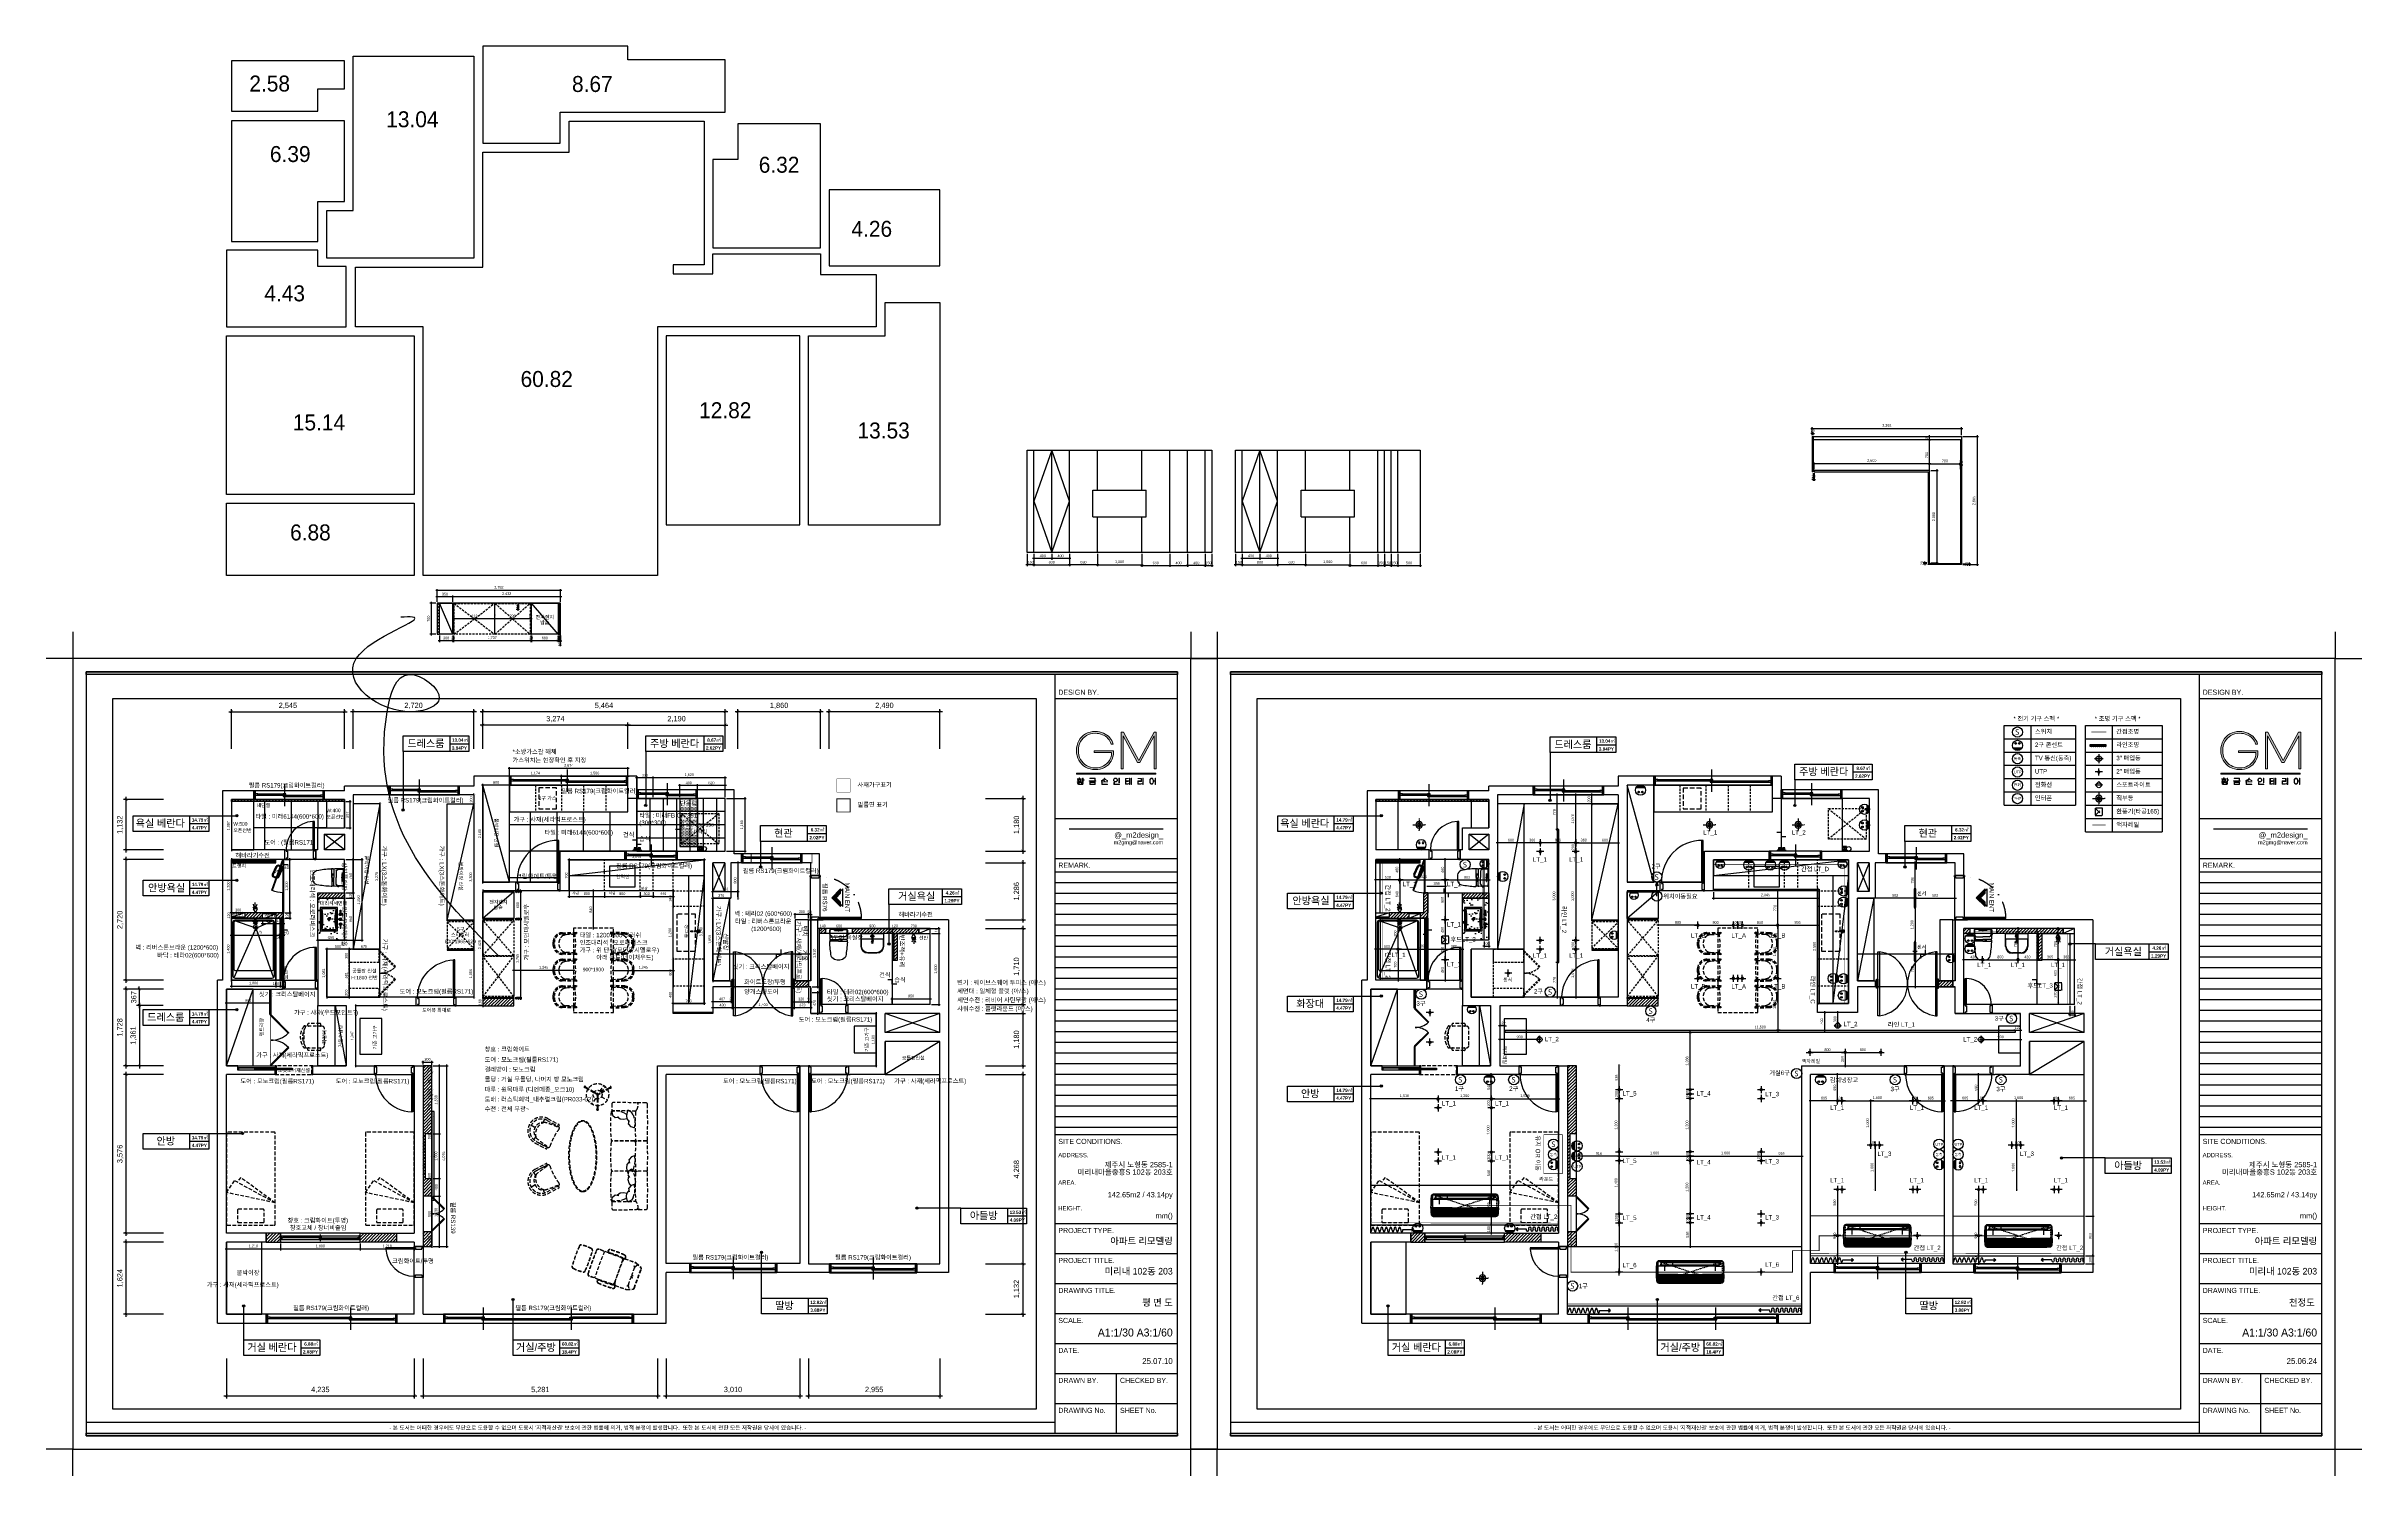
# Model space of a CAD drawing. Header units: millimetres. Extents: x 359270 to 411470, y 57550 to 89768.
import ezdxf
from ezdxf.enums import TextEntityAlignment as Align

# ---------------------------------------------------------------- set-up
doc = ezdxf.new("R2010")
doc.units = ezdxf.units.MM
doc.header["$LTSCALE"] = 100
doc.header["$PDMODE"] = 3
for name, pattern in [('DASHDOT', [25.4, 12.7, -6.35, 0, -6.35]), ('DASHED', [0.75, 0.5, -0.25]), ('DASHEDX2', [1.5, 1, -0.5]), ('DH-HID2', [1.2, 0.8, -0.4]), ('HID', [2.3, 1.5, -0.8]), ('HID2', [1, 0.5, -0.5]), ('HIDDEN', [0.375, 0.25, -0.125])]:
    doc.linetypes.add(name, pattern=pattern)
doc.layers.get('DEFPOINTS').update_dxf_attribs({"color": 248})
for name, color, linetype in [('0-ELC TEXT', 7, 'Continuous'), ('01. F-소품', 3, 'Continuous'), ('03-TEXT', 3, 'Continuous'), ('03-WAL NEW', 3, 'Continuous'), ('04-WIN', 4, 'Continuous'), ('04_FUR', 6, 'Continuous'), ('06-FUR', 6, 'Continuous'), ('06-LIGHT', 4, 'Continuous'), ('07-DIM WAL', 5, 'Continuous'), ('08-HAT', 8, 'Continuous'), ('2-con', 2, 'Continuous'), ('3.기호.계단선', 30, 'Continuous'), ('_U+B808_U+C774_U+C5B4 2', 7, 'Continuous'), ('BATH', 5, 'Continuous'), ('C-WALL1', 2, 'Continuous'), ('C-WIN', 4, 'Continuous'), ('CEIL-DOOR', 6, 'Continuous'), ('CEIL-LIGHT', 7, 'Continuous'), ('CO-BATH', 6, 'Continuous'), ('CO-DO-FR', 7, 'Continuous'), ('CO-DOOR', 8, 'Continuous'), ('F-DOOR', 6, 'Continuous'), ('F-SYM', 7, 'Continuous'), ('F-WIN', 4, 'Continuous'), ('FIN', 2, 'Continuous'), ('FORM(YOURNAME)-1', 1, 'Continuous'), ('FORM(YOURNAME)-11', 1, 'Continuous'), ('FU-FURM', 251, 'DH-HID2'), ('FUR', 8, 'DASHED'), ('HAT', 5, 'Continuous'), ('HL', 6, 'HIDDEN'), ('RC-LIGHT', 7, 'Continuous'), ('TOILET-1', 6, 'Continuous'), ('U-LANP', 6, 'Continuous'), ('도면층4', 4, 'Continuous'), ('도면층5', 5, 'Continuous'), ('도면층8', 8, 'Continuous'), ('설비', 140, 'Continuous')]:
    doc.layers.add(name, color=color, linetype=linetype)
doc.styles.add('HY 울릉도 L', font='')
doc.styles.add('YOURNAME', font='HY울릉도M.TTF')
doc.styles.add('넥슨고딕', font='NEXONLv1GothicBold.ttf')
doc.styles.add('코레일둥고', font='Korail_Round_Gothic_Medium.ttf')
doc.styles.get('HY 울릉도 L').set_extended_font_data('HY울릉도L')
doc.linetypes.add('ZIGZAG', pattern='A,0.0001,-0.2,[131,ltypeshp.shx,S=0.2,R=0,X=-0.2,Y=0],-0.4,[131,ltypeshp.shx,S=0.2,R=180,X=0.2,Y=0],-0.2', length=0.8001)
doc.dimstyles.new('30', dxfattribs={"dimscale": 30, "dimtxt": 2, "dimasz": 1, "dimexe": 1, "dimexo": 1, "dimgap": 1, "dimtad": 1, "dimdec": 0, "dimrnd": 0.05, "dimdsep": 46, "dimlunit": 6, "dimtxsty": 'HY 울릉도 L', "dimblk": 'ARCHTICK', "dimcen": 2.5, "dimdle": 1, "dimclrd": 133, "dimclre": 133, "dimclrt": 30, "dimadec": 0, "dimazin": 0, "dimtfac": 1, "dimtdec": 0, "dimtix": 1, "dimtmove": 2, "dimatfit": 3, "dimldrblk": 'ARCHTICK', "dimfxl": 1, "dimlwd": -1, "dimlwe": -1, "dimarcsym": 0})
doc.dimstyles.new('60', dxfattribs={"dimscale": 60, "dimtxt": 2, "dimasz": 1, "dimexe": 1, "dimexo": 1, "dimgap": 1, "dimtad": 1, "dimdec": 0, "dimrnd": 0.05, "dimdsep": 46, "dimlunit": 6, "dimtxsty": 'HY 울릉도 L', "dimblk": 'ARCHTICK', "dimcen": 2.5, "dimdle": 1, "dimclrd": 133, "dimclre": 133, "dimclrt": 30, "dimadec": 0, "dimazin": 0, "dimtfac": 1, "dimtdec": 0, "dimtix": 1, "dimtmove": 2, "dimatfit": 3, "dimldrblk": 'ARCHTICK', "dimfxl": 1, "dimlwd": -1, "dimlwe": -1, "dimarcsym": 0})
pattern_1 = [(45, (25800, 0), (-35.355339, 35.355339), [])]
pattern_2 = [(45, (25582, 2e-10), (-35.355339, 35.355339), [])]
pattern_3 = [(45, (0, 0), (-35.355339, 35.355339), [])]
pattern_4 = [(45, (-218, -1e-11), (-35.355339, 35.355339), [])]

# ---------------------------------------------------------------- blocks, each defined once
blk = doc.blocks.new('*U22')
at = {"color": 8}
for p, q in [((0, 194), (0, 194)), ((0, 194), (0, 194)), ((0, 193), (0, 193)), ((0, 191), (0, 191)), ((0, 190), (0, 190)), ((0, 189), (0, 189)), ((0, 187), (0, 187)), ((0, 187), (0, 187)), ((6, 91), (6, 91)), ((7, 75), (7, 75)), ((19, 21), (19, 21)), ((57, 105), (41, 105)), ((56, 96), (57, 96)), ((60, 105), (60, 105)), ((60, 104), (60, 106)), ((60, 99), (60, 101)), ((60, 96), (60, 96)), ((60, 95), (60, 97)), ((65, 500), (65, 500)), ((67, 103), (67, 106)), ((67, 99), (67, 102)), ((67, 95), (67, 97)), ((74, 500), (74, 500)), ((76, 101), (76, 101)), ((76, 101), (76, 101)), ((77, 60), (76, 60)), ((85, 21), (85, 21)), ((91, 33), (91, 33)), ((108, 424), (105, 424)), ((105, 423), (108, 423)), ((108, 422), (105, 422)), ((108, 417), (105, 417)), ((105, 417), (108, 417)), ((105, 415), (108, 415)), ((105, 413), (105, 408)), ((108, 453), (106, 453)), ((106, 434), (106, 434)), ((107, 454), (109, 454)), ((107, 454), (109, 454)), ((107, 451), (108, 451)), ((107, 450), (107, 451)), ((108, 450), (107, 450)), ((107, 433), (107, 432)), ((107, 433), (108, 433)), ((108, 451), (108, 451)), ((109, 458), (109, 458)), ((111, 460), (112, 460)), ((112, 460), (111, 460)), ((112, 459), (111, 459)), ((111, 458), (111, 458)), ((111, 458), (111, 458)), ((125, 33), (125, 33)), ((147, 76), (197, 76)), ((184, 398), (184, 399)), ((184, 399), (203, 399)), ((1330, 186), (190, 186)), ((191, 165), (1329, 165)), ((1329, 166), (191, 166)), ((191, 155), (1329, 155)), ((1329, 155), (191, 155)), ((1328, 147), (192, 147)), ((192, 145), (1328, 145)), ((192, 136), (1328, 136)), ((1328, 136), (192, 136)), ((1327, 380), (193, 380)), ((1327, 128), (193, 128)), ((193, 126), (1327, 126)), ((1326, 118), (193, 118)), ((193, 117), (1326, 117)), ((194, 398), (1325, 398)), ((1325, 397), (194, 397)), ((1326, 110), (194, 110)), ((194, 108), (1326, 108)), ((203, 398), (195, 398)), ((195, 100), (1325, 100)), ((1325, 100), (195, 100)), ((1324, 93), (195, 93)), ((196, 91), (1324, 91)), ((1324, 84), (196, 84)), ((196, 83), (1323, 83)), ((1323, 77), (197, 77)), ((197, 75), (1323, 75)), ((198, 68), (1322, 68)), ((1322, 68), (198, 68)), ((1321, 62), (199, 62)), ((199, 60), (1321, 60)), ((200, 54), (1320, 54)), ((1320, 54), (200, 54)), ((1319, 48), (200, 48)), ((201, 47), (1319, 47)), ((1319, 41), (201, 41)), ((201, 40), (1318, 40)), ((1318, 34), (202, 34)), ((202, 33), (1318, 33)), ((203, 398), (203, 399)), ((203, 399), (206, 399)), ((204, 398), (203, 398)), ((203, 398), (203, 398)), ((204, 398), (204, 398)), ((206, 398), (204, 398)), ((1316, 21), (204, 21)), ((204, 21), (1316, 21)), ((206, 399), (211, 399)), ((206, 399), (206, 398)), ((206, 398), (206, 398)), ((206, 398), (206, 398)), ((206, 398), (206, 398)), ((211, 398), (206, 398)), ((1314, 10), (206, 10)), ((206, 10), (1314, 10)), ((207, 499), (207, 500)), ((207, 500), (1313, 500)), ((207, 500), (207, 500)), ((1313, 500), (207, 500)), ((1313, 499), (207, 499)), ((1313, 0), (207, 0)), ((207, 0), (1313, 0)), ((211, 399), (211, 398)), ((212, 398), (212, 398)), ((213, 398), (220, 398)), ((220, 398), (221, 398)), ((221, 398), (245, 398)), ((245, 398), (245, 401)), ((245, 398), (245, 398)), ((246, 398), (245, 398)), ((246, 401), (246, 398)), ((246, 398), (246, 398)), ((247, 155), (247, 165)), ((247, 136), (247, 145)), ((247, 118), (247, 126)), ((247, 100), (247, 108)), ((247, 84), (247, 91)), ((247, 68), (247, 76)), ((247, 54), (247, 60)), ((247, 41), (247, 47)), ((248, 165), (248, 155)), ((248, 145), (248, 136)), ((248, 126), (248, 118)), ((248, 108), (248, 100)), ((248, 91), (248, 84)), ((248, 76), (248, 68)), ((248, 60), (248, 54)), ((248, 47), (248, 41)), ((366, 401), (363, 401)), ((363, 401), (363, 398)), ((366, 401), (366, 398)), ((366, 155), (366, 165)), ((366, 136), (366, 145)), ((366, 118), (366, 126)), ((366, 100), (366, 108)), ((366, 84), (366, 91)), ((366, 68), (366, 75)), ((366, 54), (366, 60)), ((366, 41), (366, 47)), ((368, 165), (368, 155)), ((368, 136), (368, 145)), ((368, 118), (368, 126)), ((368, 100), (368, 108)), ((368, 84), (368, 91)), ((368, 68), (368, 75)), ((368, 54), (368, 60)), ((368, 41), (368, 47)), ((373, 155), (373, 165)), ((373, 145), (373, 136)), ((373, 126), (373, 118)), ((373, 108), (373, 100)), ((373, 91), (373, 84)), ((373, 75), (373, 68)), ((373, 60), (373, 54)), ((373, 47), (373, 41)), ((375, 165), (375, 155)), ((375, 136), (375, 145)), ((375, 118), (375, 126)), ((375, 100), (375, 108)), ((375, 84), (375, 91)), ((375, 68), (375, 75)), ((375, 54), (375, 60)), ((375, 41), (375, 47)), ((480, 186), (480, 186)), ((1144, 165), (1144, 155)), ((1144, 136), (1144, 145)), ((1144, 118), (1144, 126)), ((1144, 100), (1144, 108)), ((1144, 84), (1144, 91)), ((1144, 68), (1144, 75)), ((1144, 54), (1144, 60)), ((1144, 41), (1144, 47)), ((1146, 155), (1146, 165)), ((1146, 145), (1146, 136)), ((1146, 126), (1146, 118)), ((1146, 108), (1146, 100)), ((1146, 91), (1146, 84)), ((1146, 75), (1146, 68)), ((1146, 60), (1146, 54)), ((1146, 47), (1146, 41)), ((1151, 165), (1151, 155)), ((1151, 136), (1151, 145)), ((1151, 118), (1151, 126)), ((1151, 100), (1151, 108)), ((1151, 84), (1151, 91)), ((1151, 68), (1151, 75)), ((1151, 54), (1151, 60)), ((1151, 41), (1151, 47)), ((1153, 155), (1153, 165)), ((1153, 136), (1153, 145)), ((1153, 118), (1153, 126)), ((1153, 100), (1153, 108)), ((1153, 84), (1153, 91)), ((1153, 68), (1153, 75)), ((1153, 54), (1153, 60)), ((1153, 41), (1153, 47)), ((1202, 401), (1205, 401)), ((1202, 401), (1202, 398)), ((1205, 401), (1205, 398)), ((1313, 499), (1313, 500)), ((1313, 500), (1313, 500)), ((1326, 33), (1313, 33)), ((1327, 33), (1326, 33)), ((1327, 33), (1327, 33)), ((1366, 398), (1366, 401)), ((1367, 401), (1367, 398)), ((1375, 159), (1375, 165)), ((1375, 139), (1375, 145)), ((1375, 121), (1375, 126)), ((1375, 103), (1375, 108)), ((1376, 165), (1376, 159)), ((1376, 145), (1376, 139)), ((1376, 126), (1376, 121)), ((1377, 159), (1377, 162)), ((1377, 162), (1379, 162)), ((1377, 140), (1377, 145)), ((1400, 398), (1401, 398)), ((1411, 410), (1414, 410)), ((1414, 409), (1411, 409)), ((1412, 454), (1412, 454)), ((1412, 452), (1412, 451)), ((1412, 451), (1412, 451)), ((1412, 451), (1412, 451)), ((1412, 451), (1412, 451)), ((1412, 433), (1412, 433)), ((1412, 433), (1412, 433)), ((1412, 433), (1412, 433)), ((1414, 424), (1412, 424)), ((1412, 415), (1414, 415)), ((1414, 444), (1415, 444)), ((1415, 440), (1414, 440)), ((1414, 410), (1414, 415)), ((1414, 409), (1414, 410)), ((1428, 33), (1428, 33)), ((1435, 21), (1435, 21)), ((1446, 500), (1446, 500)), ((1455, 500), (1455, 500)), ((1474, 2), (1474, 2)), ((1501, 21), (1501, 21)), ((1513, 75), (1513, 75)), ((1514, 91), (1514, 91)), ((1520, 193), (1520, 193)), ((1520, 191), (1520, 191)), ((1520, 190), (1520, 190)), ((1520, 190), (1520, 190)), ((1520, 189), (1520, 189)), ((1520, 187), (1520, 187))]:
    blk.add_line(p, q, dxfattribs=at)
at = {"color": 0}
for p, q in [((8, 440), (8, 440)), ((1512, 440), (1512, 440))]:
    blk.add_line(p, q, dxfattribs=at)
at = {"color": 1, "linetype": 'HIDDEN'}
for p, q in [((40, 15), (1480, 485)), ((1480, 15), (40, 485))]:
    blk.add_line(p, q, dxfattribs=at)
blk.add_lwpolyline([(1480, 485), (1480, 15), (40, 15), (40, 485)], close=True, dxfattribs=at)
at = {"color": 1, "ltscale": 5}
for centre in [(96, 409), (1440, 439)]:
    blk.add_circle(centre, 10, dxfattribs=at)
at = {"color": 8, "ltscale": 5}
for centre in [(96, 79), (1425, 79)]:
    blk.add_circle(centre, 10, dxfattribs=at)
at = {"color": 8}
for centre, radius, start, end in [((1, 194), 0.2, 90, 99.4283), ((15, 102), 0.25, 0, 120), ((15, 99), 0.25, 240, 0), ((108, 449), 2.2, 90, 180), ((107, 449), 1.5, 90, 180), ((184, 397), 1.5, 90, 112.3383), ((203, 398), 0.5, 0, 90), ((206, 398), 0.5, 90, 180), ((211, 397), 1.5, 67.0129, 90), ((220, 398), 0.5, 90, 164.4244), ((221, 398), 0.5, 15.5756, 90), ((1399, 448), 13.5, 26.5988, 31.903), ((1412, 449), 2.2, 86.9878, 90), ((1412, 449), 1.5, 0, 90), ((1412, 435), 1.5, 270, 0), ((1412, 435), 2.2, 270, 287.0747), ((1413, 455), 0.5, 206.5988, 270), ((1415, 415), 1, 135, 180), ((1504, 102), 0.25, 60, 180), ((1504, 99), 0.25, 180, 300), ((1515, 165), 0.5, 358.2397, 0), ((1519, 194), 0.2, 80.5717, 90)]:
    blk.add_arc(centre, radius, start, end, dxfattribs=at)
at = {"color": 8, "extrusion": (0, 0, -1)}
for centre, radius, start, end in [((-13, 100), 0.25, 300, 60), ((-108, 449), 2.5, 0, 90), ((-108, 434), 2.5, 270, 0), ((-184, 397), 2, 44.0902, 90), ((-211, 397), 2, 90, 112.9871), ((-1399, 448), 14.5, 123.3582, 153.4012), ((-1413, 455), 2, 270, 333.4012), ((-1412, 449), 2.5, 90, 121.8375), ((-1412, 449), 2, 90, 136.0476), ((-1412, 435), 2, 180, 270), ((-1412, 435), 2.5, 230.8007, 270), ((-1507, 100), 0.25, 120, 240)]:
    blk.add_arc(centre, radius, start, end, dxfattribs=at)
at = {"color": 8, "extrusion": (0, -1.78405e-06, 1)}
for radius, start, end in [(11.5, 258.8284, 270), (11.8, 258.0221, 265.7489), (10, 260.9749, 268.0634)]:
    blk.add_arc((111, 468, 0), radius, start, end, dxfattribs=at)
at = {"color": 8, "extrusion": (0, 1.78405e-06, -1)}
for radius, start, end in [(11.8, 274.2264, 281.8969), (10.3, 271.9087, 279.9474), (10, 270, 278.8915)]:
    blk.add_arc((-111, 468, 0), radius, start, end, dxfattribs=at)
at = {"color": 8}
for centre, major_axis, ratio, start_param, end_param in [((1, 194), (-1, -0.011), 0.000851, 5.81073, 6.230827), ((1, 194), (-0.393, 0.309), 0.676566, 0.870738, 1.553972), ((1, 194), (-0.436, 0.245), 0.699022, 0.689796, 1.432768), ((1, 194), (-0.5, 0.021), 0.710917, 0.074486, 0.971745), ((1, 194), (0, -0.2), 0.205027, 3.141593, 4.714452), ((1, 194), (0.033, -0.197), 0.348188, 3.1344, 4.658358), ((1, 194), (0, -0.2), 0.351833, 3.141593, 4.716068), ((1, 186), (0, -0.2), 0.201921, 4.714424, 6.229723), ((2, 166), (0, -0.8), 0.192414, 4.720156, 6.283185), ((2, 166), (0.127, 0.79), 0.18902, 1.609012, 3.142438), ((3, 146), (0, -0.8), 0.1863, 4.724017, 6.283185), ((3, 146), (0.111, 0.792), 0.18309, 1.608242, 3.142333), ((4, 127), (0, -0.8), 0.179084, 4.733363, 6.283185), ((3, 127), (0.096, 0.794), 0.175481, 1.613044, 3.142228), ((5, 109), (0, -0.8), 0.172581, 4.743891, 6.283185), ((5, 109), (0.081, 0.796), 0.16865, 1.619684, 3.142132), ((6, 92), (0, -0.8), 0.165536, 4.757669, 6.283185), ((6, 92), (0.067, 0.797), 0.161273, 1.629867, 3.14204), ((7, 76), (0, -0.8), 0.154906, 4.774382, 6.283185), ((7, 76), (0.052, 0.798), 0.150698, 1.642644, 3.141934), ((9, 61), (0, -0.8), 0.139682, 4.79332, 6.283185), ((9, 61), (0.033, 0.799), 0.136296, 1.657406, 3.14181), ((10, 47), (0, -0.8), 0.119511, 4.816375, 6.283185), ((10, 47), (0, 0.8), 0.145746, 1.678566, 3.141593), ((13, 100), (0.125, -0.217), 0.126402, 3.141593, 4.620752), ((13, 100), (-0.125, -0.217), 0.14247, 4.775685, 6.283185), ((13, 34), (0, -0.8), 0.09375, 4.847187, 6.283185), ((13, 34), (0, -0.8), 0.265872, 4.896749, 6.283185), ((15, 102), (-0.25, 0), 0.028883, 3.141593, 4.863098), ((15, 102), (0.125, -0.217), 0.116328, 3.141593, 4.612423), ((15, 99), (0.25, 0), 0.003959, 0, 1.721518), ((15, 99), (-0.125, -0.217), 0.132333, 4.784137, 6.283185), ((19, 22), (0, 0.8), 0.414276, 1.924747, 3.141593), ((19, 22), (0, -0.8), 0.065781, 4.887072, 6.283185), ((28, 11), (0, 0.8), 0.561889, 2.263316, 3.141593), ((28, 11), (0, -0.8), 0.036559, 4.947692, 6.283185), ((38, 107), (0, -0.5), 0.120491, 4.644768, 6.283185), ((38, 103), (0, -0.5), 0.120705, 3.141593, 4.677658), ((38, 102), (0, -0.5), 0.120719, 4.68176, 6.283185), ((38, 98), (0, -0.5), 0.120738, 3.141593, 4.714524), ((38, 98), (0, -0.5), 0.120728, 4.718615, 6.283185), ((38, 94), (0, 0.5), 0.120552, 0, 1.609749), ((40, 105), (-0.5, 0), 0.00112, 1.53589, 3.141593), ((40, 96), (-0.5, 0), 0.00112, 1.53589, 3.141593), ((43, 94), (0, -0.5), 0.0349, 3.141593, 4.713595), ((46, 3), (-0.177, 0.468), 0.136261, 1.898046, 3.142386), ((56, 107), (0, -0.5), 0.102549, 4.642806, 6.283185), ((56, 103), (0, -0.5), 0.103019, 3.141593, 4.676553), ((56, 102), (0, -0.5), 0.103065, 4.680761, 6.283185), ((56, 98), (0, -0.5), 0.10333, 3.141593, 4.714382), ((56, 98), (0, 0.5), 0.10335, 1.576989, 3.141593), ((56, 94), (0, -0.5), 0.103408, 3.141593, 4.75217), ((65, 499), (0, -1), 0.001929, 3.193953, 4.306784), ((66, 94), (0, -0.5), 0.0349, 3.141593, 4.713595), ((71, 99), (-0.5, 0), 0.00112, 0, 1.53589), ((74, 499), (0, -1), 0.001772, 3.193953, 4.288885), ((76, 102), (-0.286, 0.41), 0.038088, 3.171638, 4.101454), ((76, 100), (0.286, 0.41), 0.038088, 4.71878, 6.25314), ((78, 101), (-71, 49.5), 0.017199, 1.562687, 1.59367), ((78, 101), (-70.2, 49), 0.017199, 1.554496, 1.585784), ((77, 101), (-71, 50), 0.017143, 1.563014, 1.594553), ((77, 101), (71, 50), 0.017143, 1.522775, 1.553151), ((78, 101), (71, 49.5), 0.017199, 1.527422, 1.551665), ((78, 101), (70.2, 49), 0.017199, 1.535103, 1.559588), ((104, 413), (-1, 0), 0.07156, 3.153473, 4.767184), ((108, 420), (0, -7.07), 0.707107, 5.639684, 6.283185), ((109, 450), (1, 0), 0.196079, 1.608953, 3.141593), ((109, 414), (-1, 0), 0.074744, 4.759147, 6.283185), ((110, 21), (0.189, 0.233), 0.187592, 5.682169, 6.283185), ((111, 468), (0.5, 10.3), 0.999999, 3.160229, 3.194513), ((111, 458), (0, -0.3), 0.033315, 1.570795, 3.141593), ((120, 397), (0, 1), 0.039733, 0.029781, 1.540115), ((123, 33), (0, -0.3), 0.031187, 3.141593, 4.985372), ((165, 33), (0, -0.3), 0.01277, 3.141593, 4.999235), ((212, 398), (0.313, 0.39), 0.614856, 5.699141, 6.283185), ((220, 398), (0, 0.5), 0.4, 0, 1.298954), ((221, 398), (0, 0.5), 0.4, 4.984232, 6.283185), ((1378, 33), (0, 0.3), 0.022602, 4.431318, 6.283185), ((1399, 397), (0, 1), 0.039572, 4.743067, 6.253409), ((1399, 33), (0, 0.3), 0.032103, 4.44044, 6.283185), ((1403, 466), (-0.5, 0), 0.595918, 0, 1.449973), ((1410, 21), (0, -0.6), 0.028131, 4.389048, 4.795946), ((1410, 21), (0.004, -0.6), 0.025903, 4.388882, 4.795863), ((1411, 450), (1, 0), 0.211564, 0, 1.531745), ((1411, 414), (1, 0), 0.091087, 0, 1.524136), ((1412, 21), (-0.187, 0.235), 0.183787, 0, 1.840109), ((1415, 413), (-1, 0), 0.07156, 4.657594, 6.336089), ((1441, 439), (-0.987, 0.16), 0.15433, 4.652507, 6.076962), ((1440, 439), (0.494, -0.08), 0.154688, 0, 1.526261), ((1441, 426), (-0.987, -0.16), 0.09423, 4.607252, 6.074525), ((1440, 426), (-0.494, -0.08), 0.093123, 3.141593, 4.62253), ((1443, 442), (0.08, -0.494), 0.094032, 0, 1.712132), ((1444, 441), (-0.16, 0.987), 0.107455, 4.844449, 6.283185), ((1444, 424), (-0.16, -0.987), 0.073171, 0, 1.688079), ((1443, 423), (-0.08, -0.494), 0.06114, 1.678256, 3.141593), ((1446, 499), (0, -1), 0.001772, 1.994298, 3.089233), ((1455, 499), (0, 1), 0.001929, 5.117994, 6.230825), ((1456, 441), (-0.16, -0.987), 0.069084, 1.724652, 3.141593), ((1456, 424), (-0.16, 0.987), 0.114633, 3.172472, 4.795856), ((1457, 442), (-0.08, -0.494), 0.055123, 0, 1.728004), ((1457, 423), (0.08, -0.494), 0.102662, 1.648499, 3.141593), ((1458, 439), (-0.987, -0.16), 0.118028, 3.276991, 4.597384), ((1460, 439), (-0.494, -0.08), 0.119995, 4.608145, 6.283185), ((1458, 426), (-0.987, 0.16), 0.119638, 3.294614, 4.630175), ((1460, 426), (0.494, -0.08), 0.113629, 1.4976, 3.141593), ((1492, 11), (0, -0.8), 0.036559, 0, 1.335493), ((1492, 11), (0, 0.8), 0.561889, 3.141593, 4.019869), ((1501, 22), (0, -0.8), 0.065781, 0, 1.396113), ((1501, 22), (0, 0.8), 0.414276, 3.141593, 4.358439), ((1504, 102), (-0.25, 0), 0.028867, 4.561673, 6.283185), ((1504, 99), (0.25, 0), 0.003943, 1.420068, 3.141593), ((1504, 102), (0.125, 0.217), 0.116341, 4.812344, 6.283185), ((1504, 99), (-0.125, 0.217), 0.132331, 3.141593, 4.640625), ((1506, 34), (0, -0.8), 0.09375, 0, 1.435998), ((1506, 34), (0, -0.8), 0.265872, 0, 1.386436), ((1507, 100), (0.125, 0.217), 0.126416, 4.804016, 6.283185), ((1507, 100), (-0.125, 0.217), 0.142468, 3.141593, 4.649076), ((1509, 47), (0, -0.8), 0.119511, 0, 1.46681), ((1509, 47), (0, 0.8), 0.145746, 3.141593, 4.60462), ((1511, 61), (0, -0.8), 0.139682, 0, 1.489865), ((1511, 61), (-0.033, 0.799), 0.136296, 3.141375, 4.62578), ((1513, 76), (0, -0.8), 0.154906, 0, 1.508803), ((1513, 76), (-0.052, 0.798), 0.150698, 3.141251, 4.640541), ((1514, 92), (0, -0.8), 0.165536, 0, 1.525516), ((1514, 92), (-0.067, 0.797), 0.161273, 3.141146, 4.653318), ((1515, 109), (0, -0.8), 0.172581, 0, 1.539295), ((1515, 109), (-0.081, 0.796), 0.16865, 3.141053, 4.663501), ((1515, 165), (-0.5, 0.015), 0.003269, 1.745497, 3.141044), ((1516, 127), (0, -0.8), 0.179084, 0, 1.549822), ((1516, 127), (-0.096, 0.794), 0.175481, 3.140957, 4.670141), ((1517, 146), (0, -0.8), 0.1863, 0, 1.559168), ((1517, 146), (-0.111, 0.792), 0.18309, 3.140852, 4.674944), ((1518, 166), (0, -0.8), 0.192414, 0, 1.56303), ((1518, 166), (-0.127, 0.79), 0.18902, 3.140748, 4.674174), ((1519, 194), (0, -0.2), 0.205027, 1.568733, 3.141593), ((1519, 194), (0.033, 0.197), 0.348188, 4.76642, 6.323186), ((1519, 194), (0, -0.2), 0.351833, 1.567117, 3.141593), ((1519, 194), (-0.393, -0.309), 0.676569, 1.247751, 2.270849), ((1519, 186), (0, -0.2), 0.201921, 0.053462, 1.568761), ((1519, 194), (-0.5, -0.021), 0.710917, 2.398177, 3.067106)]:
    blk.add_ellipse(centre, major_axis=major_axis, ratio=ratio, start_param=start_param, end_param=end_param, dxfattribs=at)
at = {"color": 0}
for centre, major_axis, start_param, end_param in [((9, 440), (0.995, -0.101), 1.70807, 3.089075), ((1511, 440), (0.995, 0.101), 0.052517, 1.433522)]:
    blk.add_ellipse(centre, major_axis=major_axis, ratio=0.077303, start_param=start_param, end_param=end_param, dxfattribs=at)
at = {"color": 8}
for points, degree in [([(0, 194), (0, 309), (1, 345), (3, 380)], 3), ([(3, 380), (1, 345), (0, 309), (0, 194)], 3), ([(0, 194), (0, 194), (0, 194), (0, 194)], 3), ([(0, 194), (0, 194), (0, 194), (0, 194)], 3), ([(0, 193), (0, 192)], 1), ([(0, 192), (0, 191)], 1), ([(0, 190), (0, 191), (0, 191), (0, 191)], 3), ([(0, 190), (0, 190), (0, 190), (0, 190)], 3), ([(1, 186), (0, 186), (0, 186), (0, 186)], 3), ([(0, 186), (0, 186), (0, 186), (0, 186)], 3), ([(4, 380), (2, 345), (1, 310), (1, 274)], 3), ([(1, 194), (1, 194), (1, 194), (1, 194)], 3), ([(1, 194), (1, 194), (1, 194), (1, 194)], 3), ([(1, 194), (1, 194), (1, 194), (1, 194)], 3), ([(1, 186), (2, 186), (2, 186), (3, 186)], 3), ([(1, 186), (1, 186), (1, 186), (1, 186)], 3), ([(1, 186), (1, 186), (1, 186), (1, 186)], 3), ([(1, 166), (1, 166), (1, 166), (1, 165)], 3), ([(2, 166), (2, 166), (2, 166), (2, 166)], 3), ([(2, 165), (2, 165), (2, 165), (2, 165)], 3), ([(2, 146), (2, 146), (2, 146), (2, 146)], 3), ([(2, 145), (2, 145), (3, 145), (3, 145)], 3), ([(2, 146), (2, 146), (2, 146), (2, 145)], 3), ([(3, 380), (4, 400), (6, 420), (8, 440)], 3), ([(8, 440), (6, 420), (4, 400), (3, 380)], 3), ([(4, 380), (3, 380), (3, 380), (3, 380)], 3), ([(3, 380), (3, 380), (3, 380), (3, 380)], 3), ([(3, 380), (3, 380), (3, 380), (3, 380)], 3), ([(3, 380), (3, 380), (3, 380), (4, 380)], 3), ([(3, 380), (3, 380), (3, 380), (3, 380)], 3), ([(3, 145), (3, 145), (3, 145), (3, 145)], 3), ([(3, 127), (3, 127), (3, 127), (3, 127)], 3), ([(3, 126), (3, 126), (3, 126), (4, 126)], 3), ([(3, 126), (3, 127), (3, 127), (3, 127)], 3), ([(9, 440), (7, 420), (5, 400), (4, 380)], 3), ([(4, 109), (4, 109), (4, 109), (4, 109)], 3), ([(4, 109), (4, 109), (4, 109), (4, 108)], 3), ([(5, 108), (5, 108), (5, 108), (5, 108)], 3), ([(5, 92), (5, 92), (5, 92), (5, 91)], 3), ([(6, 92), (6, 92), (6, 92), (6, 92)], 3), ([(6, 91), (6, 91), (6, 91), (6, 91)], 3), ([(6, 75), (6, 75), (7, 76), (7, 76)], 3), ([(6, 76), (6, 76), (6, 76), (6, 75)], 3), ([(7, 76), (7, 76), (7, 76), (7, 76)], 3), ([(77, 76), (53, 76), (30, 76), (7, 76)], 3), ([(7, 75), (30, 75), (53, 75), (77, 75)], 3), ([(7, 75), (7, 75), (7, 75), (7, 75)], 3), ([(9, 61), (9, 61), (9, 61), (9, 61)], 3), ([(78, 61), (55, 61), (32, 61), (9, 61)], 3), ([(9, 60), (32, 60), (55, 60), (78, 60)], 3), ([(9, 60), (9, 60), (9, 60), (9, 60)], 3), ([(9, 47), (9, 47), (9, 47), (10, 47)], 3), ([(80, 47), (56, 47), (33, 47), (10, 47)], 3), ([(10, 47), (33, 47), (57, 47), (80, 47)], 3), ([(10, 47), (10, 47), (10, 47), (10, 47)], 3), ([(13, 34), (12, 38), (11, 42), (10, 47)], 3), ([(10, 47), (10, 47), (10, 47), (10, 47)], 3), ([(81, 34), (59, 34), (36, 34), (13, 34)], 3), ([(13, 34), (13, 34), (13, 34), (13, 34)], 3), ([(13, 33), (36, 33), (59, 33), (81, 33)], 3), ([(13, 33), (13, 33), (13, 33), (13, 33)], 3), ([(13, 33), (13, 33), (13, 33), (13, 33)], 3), ([(19, 22), (19, 22), (18, 22), (18, 22)], 3), ([(18, 21), (20, 17), (23, 13), (27, 10)], 3), ([(28, 11), (24, 14), (22, 17), (19, 21)], 3), ([(27, 10), (27, 10)], 1), ([(56, 106), (50, 106), (44, 106), (38, 106)], 3), ([(38, 103), (44, 103), (50, 103), (56, 103)], 3), ([(56, 102), (50, 102), (44, 102), (38, 102)], 3), ([(38, 99), (44, 99), (50, 99), (56, 99)], 3), ([(56, 97), (50, 97), (44, 97), (38, 97)], 3), ([(38, 94), (44, 94), (50, 94), (56, 94)], 3), ([(40, 103), (40, 104), (40, 105), (40, 105)], 3), ([(40, 96), (40, 97), (40, 97), (40, 97)], 3), ([(41, 97), (41, 97), (41, 97), (41, 96)], 3), ([(43, 95), (47, 95), (52, 95), (57, 95)], 3), ([(57, 145), (57, 145), (57, 145), (57, 145)], 3), ([(58, 165), (58, 165), (58, 165), (58, 165)], 3), ([(60, 95), (62, 95), (64, 95), (66, 95)], 3), ([(61, 106), (61, 106), (61, 106), (61, 107)], 3), ([(74, 106), (70, 106), (65, 106), (61, 106)], 3), ([(61, 103), (61, 103), (61, 103), (61, 103)], 3), ([(61, 103), (65, 103), (70, 103), (74, 103)], 3), ([(74, 102), (70, 102), (65, 102), (61, 102)], 3), ([(61, 102), (61, 102), (61, 102), (61, 102)], 3), ([(61, 98), (61, 98), (61, 99), (61, 99)], 3), ([(61, 99), (66, 99), (70, 99), (75, 99)], 3), ([(61, 98), (61, 97), (61, 97), (61, 97)], 3), ([(75, 97), (70, 97), (66, 97), (61, 97)], 3), ([(61, 94), (66, 94), (70, 94), (75, 94)], 3), ([(61, 94), (61, 94), (61, 94), (61, 94)], 3), ([(65, 0), (65, 0), (65, 0), (65, 1)], 3), ([(66, 95), (67, 95), (68, 95), (69, 96)], 3), ([(70, 106), (71, 105), (71, 104), (71, 103)], 3), ([(82, 165), (78, 165), (75, 165), (71, 165)], 3), ([(71, 165), (71, 165), (71, 165), (71, 165)], 3), ([(71, 99), (71, 99), (71, 99), (71, 99)], 3), ([(110, 146), (97, 146), (84, 146), (72, 146)], 3), ([(72, 145), (84, 145), (97, 145), (110, 145)], 3), ([(72, 145), (72, 145), (72, 145), (72, 145)], 3), ([(110, 127), (98, 127), (85, 127), (73, 127)], 3), ([(73, 126), (76, 126), (79, 126), (82, 126)], 3), ([(73, 126), (73, 121), (73, 115), (74, 109)], 3), ([(73, 126), (73, 126), (73, 126), (73, 126)], 3), ([(110, 109), (98, 109), (86, 109), (74, 109)], 3), ([(74, 108), (86, 108), (98, 108), (110, 108)], 3), ([(74, 108), (74, 108), (74, 107), (74, 107)], 3), ([(74, 108), (74, 108), (74, 108), (74, 108)], 3), ([(74, 106), (74, 106), (74, 106), (74, 107)], 3), ([(78, 106), (77, 106), (75, 106), (74, 106)], 3), ([(74, 103), (74, 102), (74, 102), (74, 102)], 3), ([(74, 103), (74, 103), (74, 103), (74, 103)], 3), ([(74, 103), (76, 103), (77, 103), (78, 103)], 3), ([(78, 102), (77, 102), (76, 102), (74, 102)], 3), ([(74, 102), (74, 102), (74, 102), (74, 102)], 3), ([(76, 106), (76, 105), (75, 104), (75, 103)], 3), ([(75, 103), (75, 104), (75, 105), (75, 106)], 3), ([(75, 102), (75, 101), (75, 100), (75, 99)], 3), ([(75, 98), (75, 99), (75, 101), (75, 102)], 3), ([(75, 98), (75, 98), (75, 99), (75, 99)], 3), ([(75, 99), (76, 99), (77, 99), (78, 99)], 3), ([(75, 98), (75, 98), (75, 98), (75, 98)], 3), ([(75, 98), (75, 97), (75, 97), (75, 97)], 3), ([(75, 94), (75, 95), (75, 96), (75, 97)], 3), ([(78, 97), (77, 97), (76, 97), (75, 97)], 3), ([(75, 94), (75, 93), (75, 93), (75, 92)], 3), ([(75, 94), (76, 94), (77, 94), (78, 94)], 3), ([(75, 94), (75, 94), (75, 94), (75, 94)], 3), ([(110, 92), (98, 92), (87, 92), (75, 92)], 3), ([(75, 91), (79, 91), (82, 91), (86, 91)], 3), ([(75, 91), (87, 91), (98, 91), (110, 90)], 3), ([(75, 91), (75, 91), (75, 91), (75, 91)], 3), ([(75, 91), (76, 86), (76, 81), (77, 76)], 3), ([(76, 97), (76, 96), (76, 95), (76, 94)], 3), ([(110, 76), (99, 76), (88, 76), (77, 76)], 3), ([(77, 75), (77, 75), (77, 75), (78, 75)], 3), ([(77, 75), (88, 75), (99, 75), (110, 74)], 3), ([(77, 75), (77, 75), (77, 75), (77, 75)], 3), ([(78, 107), (78, 106), (78, 106), (78, 106)], 3), ([(78, 103), (78, 103), (78, 103), (78, 103)], 3), ([(78, 102), (78, 102), (78, 102), (78, 102)], 3), ([(78, 99), (78, 99), (78, 98), (78, 98)], 3), ([(78, 97), (78, 97), (78, 97), (78, 98)], 3), ([(78, 94), (78, 94), (78, 94), (78, 94)], 3), ([(78, 75), (82, 75), (86, 75), (90, 75)], 3), ([(78, 60), (78, 60), (78, 60), (78, 60)], 3), ([(110, 61), (99, 61), (89, 61), (78, 61)], 3), ([(78, 60), (82, 60), (86, 60), (90, 60)], 3), ([(78, 60), (89, 60), (99, 60), (110, 59)], 3), ([(78, 60), (78, 60), (78, 60), (78, 60)], 3), ([(110, 47), (100, 47), (90, 47), (80, 47)], 3), ([(80, 47), (81, 47), (82, 47), (83, 47)], 3), ([(80, 47), (90, 46), (100, 46), (110, 45)], 3), ([(80, 47), (80, 47), (80, 47), (80, 47)], 3), ([(81, 34), (81, 38), (80, 42), (80, 47)], 3), ([(110, 34), (101, 34), (91, 34), (81, 34)], 3), ([(81, 33), (91, 33), (101, 33), (110, 33)], 3), ([(81, 33), (81, 33)], 1), ([(110, 126), (101, 126), (91, 126), (82, 126)], 3), ([(83, 47), (84, 47), (85, 47), (86, 47)], 3), ([(83, 21), (92, 21), (101, 21), (110, 21)], 3), ([(83, 21), (83, 21)], 1), ([(85, 10), (93, 10), (102, 10), (110, 10)], 3), ([(85, 10), (85, 10)], 1), ([(110, 91), (102, 91), (94, 91), (86, 91)], 3), ([(110, 47), (102, 47), (94, 47), (86, 47)], 3), ([(86, 0), (86, 0), (86, 0), (86, 1)], 3), ([(86, 0), (94, 0), (102, 0), (110, 0)], 3), ([(90, 75), (91, 75), (91, 75), (92, 75)], 3), ([(90, 60), (91, 60), (92, 60), (93, 60)], 3), ([(110, 75), (104, 75), (98, 75), (92, 75)], 3), ([(110, 60), (104, 60), (99, 60), (93, 60)], 3), ([(104, 413), (104, 425), (104, 437), (104, 448)], 3), ([(104, 448), (105, 448), (105, 448), (105, 448)], 3), ([(105, 448), (105, 436), (105, 425), (105, 413)], 3), ([(108, 414), (108, 426), (108, 438), (108, 450)], 3), ([(109, 450), (109, 438), (109, 426), (109, 414)], 3), ([(110, 186), (110, 179), (110, 173), (110, 166)], 3), ([(110, 186), (110, 186), (110, 186), (110, 186)], 3), ([(141, 165), (131, 165), (120, 165), (110, 165)], 3), ([(110, 165), (110, 165), (110, 164), (110, 163)], 3), ([(110, 163), (120, 162), (131, 160), (141, 159)], 3), ([(110, 145), (115, 145), (120, 145), (124, 145)], 3), ([(110, 145), (110, 145), (110, 144), (110, 143)], 3), ([(110, 143), (121, 142), (131, 140), (142, 139)], 3), ([(110, 126), (116, 126), (121, 126), (126, 126)], 3), ([(110, 126), (110, 126), (110, 125), (110, 124)], 3), ([(110, 124), (121, 123), (132, 122), (143, 121)], 3), ([(110, 108), (110, 108), (110, 107), (110, 106)], 3), ([(110, 108), (115, 108), (121, 108), (126, 108)], 3), ([(110, 106), (122, 105), (133, 104), (144, 103)], 3), ([(110, 91), (115, 91), (119, 91), (124, 91)], 3), ([(110, 91), (110, 91), (110, 90), (110, 90)], 3), ([(110, 75), (121, 75), (133, 75), (144, 75)], 3), ([(110, 75), (110, 75), (110, 74), (110, 74)], 3), ([(110, 60), (123, 60), (136, 60), (149, 60)], 3), ([(110, 60), (110, 60), (110, 60), (110, 59)], 3), ([(110, 47), (115, 47), (119, 47), (123, 47)], 3), ([(110, 47), (110, 46), (110, 46), (110, 45)], 3), ([(110, 33), (141, 33), (172, 33), (202, 33)], 3), ([(110, 33), (110, 29), (110, 25), (110, 22)], 3), ([(110, 21), (110, 21), (110, 21), (110, 22)], 3), ([(110, 10), (110, 10), (110, 10), (110, 10)], 3), ([(110, 0), (110, 0), (110, 0), (110, 1)], 3), ([(194, 398), (170, 398), (145, 398), (120, 398)], 3), ([(194, 397), (170, 397), (145, 397), (120, 397)], 3), ([(123, 47), (124, 47), (124, 47), (125, 47)], 3), ([(131, 33), (129, 33), (126, 33), (123, 33)], 3), ([(123, 33), (123, 33), (123, 33), (123, 33)], 3), ([(123, 33), (126, 33), (129, 33), (132, 33)], 3), ([(124, 145), (130, 145), (136, 145), (142, 145)], 3), ([(124, 91), (131, 91), (138, 91), (145, 91)], 3), ([(125, 47), (132, 47), (139, 47), (146, 47)], 3), ([(126, 126), (132, 126), (137, 126), (143, 126)], 3), ([(126, 108), (132, 108), (138, 108), (144, 108)], 3), ([(132, 33), (132, 33)], 1), ([(141, 165), (158, 165), (174, 165), (191, 165)], 3), ([(141, 159), (141, 161), (141, 163), (141, 165)], 3), ([(141, 165), (141, 163), (141, 161), (141, 159)], 3), ([(141, 159), (141, 159), (141, 159), (141, 159)], 3), ([(142, 145), (158, 145), (175, 145), (192, 145)], 3), ([(142, 139), (142, 141), (142, 143), (142, 145)], 3), ([(142, 145), (142, 143), (142, 141), (142, 139)], 3), ([(142, 140), (142, 140), (142, 140), (142, 140)], 3), ([(142, 140), (142, 139), (142, 139), (142, 139)], 3), ([(143, 126), (159, 126), (176, 126), (193, 126)], 3), ([(143, 121), (143, 123), (143, 125), (143, 126)], 3), ([(143, 126), (143, 125), (143, 123), (143, 121)], 3), ([(143, 121), (143, 121), (143, 121), (143, 121)], 3), ([(143, 121), (143, 121), (143, 121), (143, 121)], 3), ([(144, 108), (144, 108), (144, 108), (144, 108)], 3), ([(144, 103), (144, 105), (144, 107), (144, 108)], 3), ([(144, 108), (161, 108), (177, 108), (194, 108)], 3), ([(144, 108), (144, 107), (144, 105), (144, 103)], 3), ([(144, 103), (144, 103), (144, 103), (144, 103)], 3), ([(144, 103), (144, 103), (144, 103), (144, 103)], 3), ([(144, 75), (145, 75), (146, 75), (147, 75)], 3), ([(145, 91), (162, 91), (179, 91), (196, 91)], 3), ([(146, 86), (146, 88), (146, 90), (145, 91)], 3), ([(145, 91), (146, 90), (146, 88), (146, 86)], 3), ([(146, 87), (146, 87), (146, 87), (146, 87)], 3), ([(146, 87), (146, 87), (146, 86), (146, 86)], 3), ([(146, 47), (147, 47), (149, 47), (150, 47)], 3), ([(147, 75), (164, 75), (180, 75), (197, 75)], 3), ([(147, 76), (147, 74), (147, 73), (147, 71)], 3), ([(147, 71), (147, 72), (147, 74), (147, 75)], 3), ([(149, 60), (165, 60), (182, 60), (199, 60)], 3), ([(149, 60), (149, 59), (149, 58), (149, 56)], 3), ([(149, 56), (149, 57), (149, 59), (149, 60)], 3), ([(150, 47), (167, 47), (184, 47), (201, 47)], 3), ([(151, 42), (151, 44), (150, 45), (150, 47)], 3), ([(150, 47), (150, 45), (150, 44), (151, 43)], 3), ([(152, 33), (157, 33), (161, 33), (165, 33)], 3), ([(178, 156), (174, 156), (170, 156), (166, 157)], 3), ([(196, 84), (187, 84), (177, 84), (167, 85)], 3), ([(189, 100), (183, 100), (177, 100), (171, 101)], 3), ([(186, 156), (184, 156), (182, 156), (181, 156)], 3), ([(190, 194), (190, 194), (190, 194), (190, 194)], 3), ([(190, 186), (190, 186), (190, 186), (190, 186)], 3), ([(191, 166), (191, 173), (190, 179), (190, 186)], 3), ([(191, 166), (191, 166), (191, 165), (191, 165)], 3), ([(191, 155), (191, 155), (191, 155), (191, 155)], 3), ([(192, 136), (192, 136), (192, 136), (192, 136)], 3), ([(194, 397), (194, 391), (193, 386), (193, 380)], 3), ([(193, 117), (193, 117), (193, 118), (193, 118)], 3), ([(194, 110), (194, 113), (194, 115), (193, 117)], 3), ([(194, 398), (194, 398), (194, 398), (194, 397)], 3), ([(195, 93), (195, 95), (195, 98), (195, 100)], 3), ([(195, 100), (195, 100), (195, 100), (195, 100)], 3), ([(196, 91), (196, 91), (196, 91), (196, 91)], 3), ([(196, 84), (196, 84), (196, 84), (196, 83)], 3), ([(197, 84), (197, 84), (196, 84), (196, 84)], 3), ([(197, 77), (197, 79), (197, 82), (196, 83)], 3), ([(201, 40), (202, 38), (202, 36), (202, 34)], 3), ([(202, 466), (202, 466), (202, 466), (202, 465)], 3), ([(206, 10), (206, 10), (206, 10), (206, 10)], 3), ([(207, 499), (207, 500), (207, 500), (207, 500)], 3), ([(207, 500), (207, 500), (207, 500), (207, 500)], 3), ([(207, 500), (207, 500), (207, 500), (207, 500)], 3), ([(207, 499), (207, 499), (207, 499), (207, 499)], 3), ([(207, 0), (207, 0), (207, 0), (207, 0)], 3), ([(371, 402), (371, 423), (371, 443), (371, 463)], 3), ([(371, 402), (371, 423), (371, 443), (371, 463)], 3), ([(371, 401), (371, 401), (371, 401), (371, 402)], 3), ([(480, 194), (480, 194), (480, 194), (480, 194)], 3), ([(480, 194), (480, 194), (480, 194), (480, 194)], 3), ([(480, 186), (480, 189), (480, 191), (480, 194)], 3), ([(480, 194), (480, 194), (480, 194), (480, 194)], 3), ([(480, 186), (480, 186), (480, 186), (480, 186)], 3), ([(480, 186), (480, 186), (480, 186), (480, 186)], 3), ([(1313, 500), (1313, 500), (1313, 500), (1313, 500)], 3), ([(1313, 499), (1313, 500), (1313, 500), (1313, 500)], 3), ([(1313, 499), (1313, 499), (1313, 499), (1313, 499)], 3), ([(1313, 0), (1313, 0), (1313, 0), (1313, 0)], 3), ([(1314, 10), (1314, 10), (1314, 10), (1314, 10)], 3), ([(1318, 466), (1318, 466), (1318, 466), (1318, 465)], 3), ([(1318, 40), (1318, 38), (1318, 36), (1318, 34)], 3), ([(1410, 33), (1379, 33), (1348, 33), (1318, 33)], 3), ([(1370, 47), (1353, 47), (1336, 47), (1319, 47)], 3), ([(1371, 60), (1355, 60), (1338, 60), (1321, 60)], 3), ([(1322, 68), (1322, 68), (1322, 68), (1322, 68)], 3), ([(1324, 84), (1323, 84), (1323, 84), (1323, 84)], 3), ([(1373, 75), (1356, 75), (1339, 75), (1323, 75)], 3), ([(1374, 91), (1358, 91), (1341, 91), (1324, 91)], 3), ([(1324, 91), (1324, 91), (1324, 91), (1324, 91)], 3), ([(1353, 85), (1343, 84), (1333, 84), (1324, 84)], 3), ([(1324, 84), (1324, 84), (1324, 84), (1323, 83)], 3), ([(1325, 398), (1325, 398), (1325, 398), (1325, 397)], 3), ([(1399, 397), (1375, 397), (1350, 397), (1325, 397)], 3), ([(1325, 100), (1325, 100), (1325, 100), (1325, 100)], 3), ([(1399, 398), (1375, 398), (1350, 398), (1326, 398)], 3), ([(1326, 117), (1326, 117), (1326, 118), (1326, 118)], 3), ([(1376, 108), (1359, 108), (1342, 108), (1326, 108)], 3), ([(1330, 274), (1330, 327), (1327, 380)], 2), ([(1377, 126), (1360, 126), (1344, 126), (1327, 126)], 3), ([(1378, 145), (1361, 145), (1345, 145), (1328, 145)], 3), ([(1328, 136), (1328, 136), (1328, 136), (1328, 136)], 3), ([(1329, 166), (1329, 176), (1330, 186)], 2), ([(1379, 165), (1362, 165), (1346, 165), (1329, 165)], 3), ([(1329, 166), (1329, 166), (1329, 165), (1329, 165)], 3), ([(1329, 155), (1329, 155), (1329, 155), (1329, 155)], 3), ([(1330, 194), (1330, 194), (1330, 194), (1330, 194)], 3), ([(1330, 186), (1330, 186), (1330, 186), (1330, 186)], 3), ([(1348, 101), (1342, 100), (1337, 100), (1331, 100)], 3), ([(1339, 156), (1337, 156), (1336, 156), (1334, 156)], 3), ([(1354, 157), (1350, 156), (1346, 156), (1341, 156)], 3), ([(1369, 42), (1370, 47)], 1), ([(1370, 47), (1370, 45), (1369, 44), (1369, 43)], 3), ([(1374, 47), (1373, 47), (1371, 47), (1370, 47)], 3), ([(1371, 56), (1371, 60)], 1), ([(1371, 60), (1371, 59), (1371, 58), (1371, 56)], 3), ([(1372, 71), (1373, 75)], 1), ([(1376, 75), (1375, 75), (1374, 75), (1373, 75)], 3), ([(1373, 75), (1373, 74), (1373, 73), (1373, 72)], 3), ([(1396, 91), (1389, 91), (1382, 91), (1374, 91)], 3), ([(1374, 86), (1374, 91)], 1), ([(1374, 91), (1374, 90), (1374, 88), (1374, 86)], 3), ([(1374, 87), (1374, 87), (1374, 86)], 2), ([(1374, 87), (1374, 87), (1374, 87), (1374, 87)], 3), ([(1395, 47), (1388, 47), (1381, 47), (1374, 47)], 3), ([(1375, 103), (1376, 108)], 1), ([(1376, 108), (1376, 107), (1376, 105), (1375, 103)], 3), ([(1375, 103), (1375, 103), (1375, 103)], 2), ([(1375, 103), (1375, 103), (1375, 103), (1375, 103)], 3), ([(1394, 108), (1388, 108), (1382, 108), (1376, 108)], 3), ([(1376, 108), (1376, 108), (1376, 108), (1376, 108)], 3), ([(1394, 126), (1388, 126), (1383, 126), (1377, 126)], 3), ([(1377, 121), (1377, 126)], 1), ([(1377, 126), (1377, 125), (1377, 123), (1377, 121)], 3), ([(1377, 121), (1377, 121)], 1), ([(1377, 121), (1377, 121), (1377, 121), (1377, 121)], 3), ([(1395, 145), (1390, 145), (1384, 145), (1378, 145)], 3), ([(1378, 139), (1378, 145)], 1), ([(1378, 145), (1378, 143), (1378, 141), (1378, 139)], 3), ([(1378, 140), (1378, 139)], 1), ([(1378, 140), (1378, 140), (1378, 140), (1378, 140)], 3), ([(1378, 33), (1385, 33), (1392, 33), (1399, 33)], 3), ([(1379, 165), (1389, 165), (1399, 165), (1410, 165)], 3), ([(1379, 165), (1379, 163), (1379, 161), (1379, 159)], 3), ([(1379, 159), (1379, 165)], 1), ([(1379, 159), (1379, 159)], 1), ([(1410, 126), (1404, 126), (1399, 126), (1394, 126)], 3), ([(1410, 108), (1404, 108), (1399, 108), (1394, 108)], 3), ([(1410, 145), (1405, 145), (1400, 145), (1395, 145)], 3), ([(1397, 47), (1396, 47), (1396, 47), (1395, 47)], 3), ([(1410, 186), (1410, 179), (1410, 173), (1410, 166)], 3), ([(1410, 186), (1410, 186), (1410, 186), (1410, 186)], 3), ([(1410, 165), (1419, 165), (1428, 165), (1438, 165)], 3), ([(1410, 165), (1410, 165), (1410, 164), (1410, 163)], 3), ([(1410, 146), (1423, 146), (1435, 146), (1448, 146)], 3), ([(1410, 145), (1410, 145), (1410, 144), (1410, 143)], 3), ([(1410, 126), (1410, 126), (1410, 125), (1410, 124)], 3), ([(1410, 127), (1422, 127), (1435, 127), (1447, 127)], 3), ([(1410, 108), (1410, 108), (1410, 107), (1410, 106)], 3), ([(1410, 109), (1422, 109), (1434, 109), (1446, 109)], 3), ([(1410, 91), (1410, 91), (1410, 90), (1410, 90)], 3), ([(1410, 92), (1421, 92), (1433, 92), (1445, 92)], 3), ([(1410, 91), (1418, 91), (1426, 91), (1434, 91)], 3), ([(1410, 75), (1410, 75), (1410, 74), (1410, 74)], 3), ([(1410, 76), (1421, 76), (1432, 76), (1443, 76)], 3), ([(1410, 75), (1416, 75), (1422, 75), (1428, 75)], 3), ([(1410, 60), (1410, 60), (1410, 60), (1410, 59)], 3), ([(1410, 61), (1420, 61), (1431, 61), (1442, 61)], 3), ([(1410, 60), (1415, 60), (1421, 60), (1427, 60)], 3), ([(1410, 47), (1420, 47), (1430, 47), (1440, 47)], 3), ([(1410, 47), (1410, 46), (1410, 46), (1410, 45)], 3), ([(1410, 47), (1418, 47), (1426, 47), (1434, 47)], 3), ([(1410, 34), (1419, 34), (1429, 34), (1439, 34)], 3), ([(1410, 33), (1410, 29), (1410, 25), (1410, 22)], 3), ([(1439, 33), (1429, 33), (1419, 33), (1410, 33)], 3), ([(1410, 21), (1410, 21), (1410, 21), (1410, 22)], 3), ([(1410, 21), (1410, 21), (1410, 21), (1410, 21)], 3), ([(1437, 21), (1428, 21), (1419, 21), (1410, 21)], 3), ([(1410, 10), (1410, 10), (1410, 10), (1410, 10)], 3), ([(1435, 10), (1427, 10), (1418, 10), (1410, 10)], 3), ([(1410, 0), (1410, 0), (1410, 0), (1410, 1)], 3), ([(1434, 0), (1426, 0), (1418, 0), (1410, 0)], 3), ([(1411, 414), (1411, 426), (1411, 438), (1411, 450)], 3), ([(1412, 450), (1412, 438), (1412, 426), (1412, 414)], 3), ([(1414, 413), (1414, 425), (1414, 436), (1414, 448)], 3), ([(1415, 448), (1415, 448), (1414, 448), (1414, 448)], 3), ([(1415, 448), (1415, 437), (1415, 425), (1415, 413)], 3), ([(1427, 60), (1428, 60), (1429, 60), (1430, 60)], 3), ([(1428, 75), (1429, 75), (1429, 75), (1430, 75)], 3), ([(1430, 75), (1434, 75), (1438, 75), (1442, 75)], 3), ([(1430, 60), (1434, 60), (1438, 60), (1442, 60)], 3), ([(1434, 91), (1438, 91), (1441, 91), (1445, 91)], 3), ([(1434, 47), (1435, 47), (1436, 47), (1437, 47)], 3), ([(1434, 0), (1434, 0), (1434, 0), (1434, 1)], 3), ([(1435, 10), (1435, 10)], 1), ([(1437, 47), (1438, 47), (1439, 47), (1440, 47)], 3), ([(1439, 33), (1438, 29), (1438, 25), (1437, 22)], 3), ([(1437, 21), (1437, 21)], 1), ([(1438, 165), (1441, 165), (1445, 165), (1449, 165)], 3), ([(1438, 126), (1441, 126), (1444, 126), (1447, 126)], 3), ([(1440, 426), (1439, 430), (1439, 435), (1440, 439)], 3), ([(1439, 34), (1439, 38), (1440, 42), (1440, 47)], 3), ([(1439, 34), (1461, 34), (1484, 34), (1506, 34)], 3), ([(1439, 33), (1439, 33)], 1), ([(1506, 33), (1484, 33), (1461, 33), (1439, 33)], 3), ([(1440, 439), (1440, 435), (1440, 430), (1440, 426)], 3), ([(1442, 60), (1441, 56), (1441, 52), (1440, 47)], 3), ([(1440, 47), (1440, 47)], 1), ([(1440, 47), (1463, 47), (1487, 47), (1510, 47)], 3), ([(1509, 47), (1486, 47), (1463, 47), (1440, 47)], 3), ([(1442, 439), (1441, 435), (1441, 430), (1442, 426)], 3), ([(1442, 75), (1442, 75), (1443, 75), (1443, 75)], 3), ([(1443, 75), (1443, 71), (1442, 66), (1442, 61)], 3), ([(1442, 60), (1442, 60)], 1), ([(1442, 61), (1465, 61), (1488, 61), (1511, 61)], 3), ([(1511, 60), (1488, 60), (1465, 60), (1442, 60)], 3), ([(1443, 442), (1448, 443), (1452, 443), (1457, 442)], 3), ([(1443, 443), (1448, 443), (1452, 443), (1457, 443)], 3), ([(1457, 442), (1452, 443), (1448, 443), (1443, 442)], 3), ([(1443, 442), (1443, 442), (1443, 442), (1443, 442)], 3), ([(1443, 442), (1443, 442)], 1), ([(1457, 423), (1452, 422), (1448, 422), (1443, 423)], 3), ([(1443, 423), (1448, 422), (1452, 422), (1457, 423)], 3), ([(1445, 91), (1444, 86), (1444, 81), (1443, 76)], 3), ([(1443, 77), (1443, 76), (1443, 76), (1443, 75)], 3), ([(1443, 75), (1443, 75)], 1), ([(1443, 76), (1467, 76), (1490, 76), (1513, 76)], 3), ([(1513, 75), (1490, 75), (1466, 75), (1443, 75)], 3), ([(1456, 441), (1452, 442), (1448, 442), (1444, 441)], 3), ([(1444, 424), (1448, 423), (1452, 423), (1456, 424)], 3), ([(1446, 108), (1446, 103), (1445, 98), (1445, 92)], 3), ([(1445, 91), (1445, 91)], 1), ([(1447, 126), (1447, 121), (1447, 115), (1446, 109)], 3), ([(1446, 108), (1446, 108)], 1), ([(1448, 145), (1448, 139), (1448, 133), (1447, 127)], 3), ([(1447, 126), (1447, 126)], 1), ([(1449, 165), (1449, 159), (1449, 153), (1448, 146)], 3), ([(1448, 145), (1448, 145)], 1), ([(1449, 165), (1449, 165)], 1), ([(1455, 0), (1455, 0), (1455, 0), (1455, 1)], 3), ([(1457, 442), (1457, 442), (1457, 442), (1457, 442)], 3), ([(1459, 440), (1459, 439), (1460, 439), (1460, 439)], 3), ([(1459, 426), (1459, 430), (1459, 435), (1459, 439)], 3), ([(1459, 426), (1460, 430), (1460, 435), (1459, 439)], 3), ([(1460, 439), (1461, 435), (1461, 430), (1460, 426)], 3), ([(1492, 11), (1495, 14), (1498, 17), (1501, 21)], 3), ([(1502, 21), (1500, 17), (1496, 13), (1493, 10)], 3), ([(1501, 22), (1501, 22), (1501, 22), (1502, 22)], 3), ([(1506, 34), (1508, 38), (1509, 42), (1509, 47)], 3), ([(1506, 34), (1507, 34), (1507, 34), (1507, 34)], 3), ([(1506, 33), (1506, 33), (1506, 33), (1506, 33)], 3), ([(1507, 33), (1507, 33), (1507, 33), (1507, 33)], 3), ([(1509, 47), (1509, 47), (1509, 47), (1509, 47)], 3), ([(1510, 47), (1510, 47), (1510, 47), (1510, 47)], 3), ([(1510, 47), (1510, 47), (1510, 47), (1510, 47)], 3), ([(1516, 380), (1515, 400), (1513, 420), (1511, 440)], 3), ([(1511, 61), (1511, 61), (1511, 61), (1511, 61)], 3), ([(1511, 60), (1511, 60), (1511, 60), (1511, 60)], 3), ([(1512, 440), (1514, 420), (1516, 400), (1517, 380)], 3), ([(1517, 380), (1516, 400), (1514, 420), (1512, 440)], 3), ([(1513, 126), (1513, 127), (1513, 127), (1513, 127)], 3), ([(1513, 76), (1513, 76), (1513, 76), (1513, 76)], 3), ([(1513, 75), (1513, 75), (1513, 75), (1513, 75)], 3), ([(1514, 75), (1514, 75), (1513, 76), (1513, 76)], 3), ([(1514, 92), (1514, 92), (1514, 92), (1514, 92)], 3), ([(1514, 91), (1514, 91), (1514, 91), (1514, 91)], 3), ([(1514, 76), (1514, 76), (1514, 76), (1514, 75)], 3), ([(1515, 109), (1515, 109), (1515, 109), (1515, 109)], 3), ([(1515, 108), (1515, 108), (1515, 108), (1515, 108)], 3), ([(1515, 92), (1515, 92), (1515, 92), (1515, 91)], 3), ([(1519, 274), (1519, 310), (1518, 345), (1516, 380)], 3), ([(1517, 380), (1517, 380), (1517, 380), (1516, 380)], 3), ([(1517, 380), (1517, 380), (1517, 380), (1516, 380)], 3), ([(1516, 126), (1516, 127), (1516, 127), (1516, 127)], 3), ([(1516, 126), (1516, 126), (1516, 126), (1516, 126)], 3), ([(1516, 109), (1516, 109), (1516, 109), (1516, 108)], 3), ([(1517, 380), (1517, 380), (1517, 380), (1517, 380)], 3), ([(1517, 380), (1517, 380), (1517, 380), (1517, 380)], 3), ([(1517, 380), (1519, 345), (1520, 309), (1520, 274)], 3), ([(1517, 380), (1517, 380), (1517, 380), (1517, 380)], 3), ([(1520, 194), (1520, 309), (1519, 345), (1517, 380)], 3), ([(1519, 186), (1518, 186), (1518, 186), (1517, 186)], 3), ([(1517, 146), (1517, 146), (1517, 146), (1517, 146)], 3), ([(1517, 145), (1517, 145), (1517, 145), (1517, 145)], 3), ([(1517, 127), (1517, 127), (1517, 127), (1517, 127)], 3), ([(1517, 126), (1517, 127), (1517, 127), (1517, 127)], 3), ([(1518, 194), (1519, 194), (1519, 194), (1519, 194)], 3), ([(1518, 166), (1518, 166), (1518, 166), (1518, 166)], 3), ([(1518, 165), (1518, 165), (1518, 165), (1518, 165)], 3), ([(1518, 146), (1518, 146), (1518, 146), (1518, 145)], 3), ([(1519, 194), (1519, 194), (1519, 194), (1519, 194)], 3), ([(1519, 194), (1519, 194), (1519, 194), (1519, 194)], 3), ([(1520, 194), (1520, 194), (1520, 194), (1519, 194)], 3), ([(1519, 194), (1519, 194), (1519, 194), (1519, 194)], 3), ([(1519, 194), (1519, 194), (1519, 194), (1519, 194)], 3), ([(1519, 186), (1519, 186), (1519, 186), (1519, 186)], 3), ([(1519, 186), (1519, 186), (1519, 186), (1519, 186)], 3), ([(1519, 186), (1519, 186), (1519, 186), (1519, 186)], 3), ([(1519, 186), (1519, 186), (1519, 186), (1519, 186)], 3), ([(1519, 166), (1519, 166), (1519, 166), (1519, 165)], 3), ([(1520, 194), (1520, 194), (1520, 194), (1520, 194)], 3), ([(1520, 194), (1520, 194), (1520, 194), (1520, 194)], 3), ([(1520, 194), (1520, 194), (1520, 194), (1520, 193)], 3), ([(1520, 191), (1520, 193)], 1), ([(1520, 191), (1520, 191), (1520, 191), (1520, 190)], 3), ([(1520, 190), (1520, 190), (1520, 190), (1520, 190)], 3), ([(1520, 187), (1520, 187), (1520, 188)], 2)]:
    blk.add_open_spline(points, degree=degree, dxfattribs=at)
for points, degree, knots in [([(1, 194), (1, 194), (1, 194), (1, 194), (0, 194), (0, 194), (0, 194), (0, 193), (0, 193), (0, 193)], 3, [0, 0, 0, 0, 0.154456, 0.154456, 0.374956, 0.374956, 0.653826, 0.653826, 1, 1, 1, 1]), ([(0, 194), (0, 194), (0, 194), (1, 194), (1, 194), (1, 194), (1, 194), (1, 194), (1, 194), (1, 194), (1, 194), (1, 194), (1, 194), (1, 194), (1, 194), (1, 194), (1, 194), (1, 194), (1, 194), (1, 194)], 3, [0, 0, 0, 0, 0.211843, 0.211843, 0.618776, 0.618776, 0.759942, 0.759942, 0.870728, 0.870728, 0.929874, 0.929874, 0.961875, 0.961875, 0.979256, 0.979256, 0.992466, 0.992466, 1, 1, 1, 1]), ([(0, 194), (0, 194), (0, 194), (0, 194), (0, 194), (0, 194)], 3, [0, 0, 0, 0, 0.894177, 0.894177, 1, 1, 1, 1]), ([(0, 194), (0, 194), (0, 193), (0, 192), (0, 192), (0, 191), (0, 191), (0, 190)], 3, [0, 0, 0, 0, 0.399294, 0.399294, 0.699647, 0.699647, 1, 1, 1, 1]), ([(0, 187), (0, 187), (0, 187), (0, 188), (0, 189), (0, 191), (0, 192), (0, 193), (0, 193), (0, 193)], 3, [0, 0, 0, 0, 0.092547, 0.092547, 0.500171, 0.500171, 0.907796, 0.907796, 1, 1, 1, 1]), ([(0, 193), (0, 193), (0, 192), (0, 191), (0, 191), (0, 191)], 3, [0, 0, 0, 0, 0.5, 0.5, 1, 1, 1, 1]), ([(0, 191), (0, 190), (0, 190), (0, 190), (0, 190), (0, 190), (0, 190), (0, 190), (0, 190), (0, 190), (0, 189), (0, 189)], 3, [0, 0, 0, 0, 0.214453, 0.214453, 0.429132, 0.429132, 0.640881, 0.640881, 0.851843, 0.851843, 1, 1, 1, 1]), ([(0, 189), (0, 189), (0, 189), (0, 188), (0, 187), (0, 187)], 3, [0, 0, 0, 0, 0.5, 0.5, 1, 1, 1, 1]), ([(0, 187), (0, 187), (0, 187), (0, 187), (0, 186), (1, 186), (1, 186), (1, 186), (1, 186), (1, 186)], 3, [0, 0, 0, 0, 0.291599, 0.291599, 0.694986, 0.694986, 0.955686, 0.955686, 1, 1, 1, 1]), ([(0, 187), (0, 187), (0, 186), (0, 186), (1, 186), (1, 186)], 3, [0, 0, 0, 0, 0.370538, 0.716833, 1, 1, 1, 1]), ([(0, 186), (0, 183), (1, 179), (1, 173), (1, 170), (1, 166)], 3, [0, 0, 0, 0, 0.504534, 0.504534, 1, 1, 1, 1]), ([(1, 194), (6, 194), (11, 194), (21, 194), (26, 194), (40, 194), (50, 194), (80, 194), (100, 194), (140, 194), (160, 194), (200, 194), (220, 194), (320, 194), (400, 194), (480, 194)], 3, [0, 0, 0, 0, 0.03125, 0.03125, 0.0625, 0.0625, 0.125, 0.125, 0.25, 0.25, 0.375, 0.375, 0.5, 0.5, 1, 1, 1, 1]), ([(189, 194), (186, 194), (183, 194), (160, 194), (140, 194), (100, 194), (80, 194), (50, 194), (40, 194), (26, 194), (21, 194), (11, 194), (6, 194), (1, 194)], 3, [0, 0, 0, 0, 0.047401, 0.047401, 0.366063, 0.366063, 0.684724, 0.684724, 0.844055, 0.844055, 0.92372, 0.92372, 1, 1, 1, 1]), ([(480, 194), (400, 194), (320, 194), (220, 194), (200, 194), (160, 194), (140, 194), (100, 194), (80, 194), (50, 194), (41, 194), (26, 194), (21, 194), (11, 194), (6, 194), (1, 194)], 3, [0, 0, 0, 0, 0.5, 0.5, 0.625, 0.625, 0.75, 0.75, 0.875, 0.875, 0.9375, 0.9375, 0.96875, 0.96875, 1, 1, 1, 1]), ([(1, 194), (1, 193), (1, 193), (1, 192), (1, 191), (1, 189), (1, 188), (1, 187), (1, 187), (1, 186)], 3, [0, 0, 0, 0, 0.157944, 0.157944, 0.502409, 0.502409, 0.846873, 0.846873, 1, 1, 1, 1]), ([(1, 194), (1, 194), (1, 194), (1, 194), (1, 194), (1, 194), (1, 194), (1, 194), (1, 194), (1, 194), (1, 194), (1, 194), (1, 194), (1, 194), (1, 194), (1, 194), (1, 194), (1, 194)], 3, [0, 0, 0, 0, 0.013568, 0.013568, 0.037214, 0.037214, 0.068468, 0.068468, 0.126077, 0.126077, 0.232683, 0.232683, 0.432706, 0.432706, 0.68324, 0.68324, 1, 1, 1, 1]), ([(1, 194), (5, 194), (9, 194), (17, 194), (21, 194), (32, 194), (40, 194), (64, 194), (79, 194), (111, 194), (127, 194), (158, 194), (174, 194), (190, 194)], 3, [0, 0, 0, 0, 0.0625, 0.0625, 0.125, 0.125, 0.25, 0.25, 0.5, 0.5, 0.75, 0.75, 1, 1, 1, 1]), ([(1, 186), (1, 186), (1, 186), (1, 186), (1, 186), (1, 186)], 3, [0, 0, 0, 0, 0.750656, 0.750656, 1, 1, 1, 1]), ([(480, 186), (400, 186), (320, 186), (220, 186), (200, 186), (160, 186), (140, 186), (100, 186), (80, 186), (51, 186), (41, 186), (26, 186), (21, 186), (11, 186), (6, 186), (1, 186)], 3, [0, 0, 0, 0, 0.5, 0.5, 0.625, 0.625, 0.75, 0.75, 0.875, 0.875, 0.9375, 0.9375, 0.96875, 0.96875, 1, 1, 1, 1]), ([(1, 186), (1, 186), (1, 186), (1, 186), (1, 186), (1, 186), (1, 186), (1, 186), (1, 186), (1, 186)], 3, [0, 0, 0, 0, 0.113501, 0.113501, 0.256211, 0.256211, 0.505873, 0.505873, 1, 1, 1, 1]), ([(1, 186), (6, 186), (11, 186), (21, 186), (26, 186), (41, 186), (51, 186), (80, 186), (100, 186), (140, 186), (160, 186), (200, 186), (220, 186), (320, 186), (400, 186), (480, 186)], 3, [0, 0, 0, 0, 0.03125, 0.03125, 0.0625, 0.0625, 0.125, 0.125, 0.25, 0.25, 0.375, 0.375, 0.5, 0.5, 1, 1, 1, 1]), ([(1, 186), (1, 186), (1, 186), (1, 186), (1, 186), (1, 186)], 3, [0, 0, 0, 0, 0.159863, 0.159863, 1, 1, 1, 1]), ([(1, 186), (1, 186), (1, 186), (1, 186), (1, 186), (1, 186), (1, 186), (1, 186), (1, 186), (1, 186), (1, 186), (1, 186), (1, 186), (1, 186), (1, 186), (1, 186)], 3, [0, 0, 0, 0, 0.0305, 0.0305, 0.248677, 0.248677, 0.304697, 0.304697, 0.529926, 0.529926, 0.756562, 0.756562, 0.983109, 0.983109, 1, 1, 1, 1]), ([(2, 166), (2, 170), (1, 173), (1, 179), (1, 183), (1, 186)], 3, [0, 0, 0, 0, 0.505483, 0.505483, 1, 1, 1, 1]), ([(1, 186), (1, 186), (1, 186), (1, 186), (1, 186), (1, 186), (1, 186), (1, 186)], 3, [0, 0, 0, 0, 0.3816, 0.3816, 0.752011, 0.752011, 1, 1, 1, 1]), ([(1, 166), (1, 166), (1, 166), (1, 166), (1, 166), (1, 166), (1, 166), (1, 166), (1, 166), (1, 166), (1, 166), (1, 166), (2, 166), (2, 166)], 3, [0, 0, 0, 0, 0.004657, 0.004657, 0.171177, 0.171177, 0.329676, 0.329676, 0.60266, 0.60266, 0.791779, 0.791779, 1, 1, 1, 1]), ([(1, 166), (1, 166), (1, 166), (1, 166), (1, 166), (1, 166), (1, 166), (1, 166), (1, 166), (1, 166), (1, 166), (1, 166), (2, 166), (2, 165)], 3, [0, 0, 0, 0, 0.004657, 0.004657, 0.171178, 0.171178, 0.329678, 0.329678, 0.602664, 0.602664, 0.791782, 0.791782, 1, 1, 1, 1]), ([(1, 165), (1, 165), (1, 165), (1, 165), (1, 164), (1, 161), (1, 158), (1, 154), (1, 152), (1, 149), (2, 148), (2, 146)], 3, [0, 0, 0, 0, 0.000003, 0.000003, 0.105523, 0.105523, 0.506415, 0.506415, 0.773572, 0.773572, 1, 1, 1, 1]), ([(2, 165), (8, 165), (13, 165), (25, 165), (31, 165), (48, 165), (59, 165), (71, 165)], 3, [0, 0, 0, 0, 0.25, 0.25, 0.5, 0.5, 1, 1, 1, 1]), ([(110, 166), (92, 166), (74, 166), (47, 166), (38, 166), (20, 166), (11, 166), (2, 166)], 3, [0, 0, 0, 0, 0.5, 0.5, 0.75, 0.75, 1, 1, 1, 1]), ([(2, 146), (2, 148), (2, 149), (2, 153), (2, 154), (2, 159), (2, 161), (2, 164), (2, 165), (2, 165), (2, 165), (2, 165)], 3, [0, 0, 0, 0, 0.235766, 0.235766, 0.501866, 0.501866, 0.901174, 0.901174, 0.999997, 0.999997, 1, 1, 1, 1]), ([(72, 146), (60, 146), (48, 146), (25, 146), (14, 146), (2, 146)], 3, [0, 0, 0, 0, 0.5, 0.5, 1, 1, 1, 1]), ([(3, 127), (3, 129), (3, 130), (3, 133), (3, 135), (3, 139), (3, 141), (2, 144), (2, 145), (2, 145), (2, 145), (2, 145)], 3, [0, 0, 0, 0, 0.235564, 0.235564, 0.502554, 0.502554, 0.903218, 0.903218, 0.999997, 0.999997, 1, 1, 1, 1]), ([(2, 146), (2, 146), (2, 146), (2, 146), (2, 146), (2, 146), (2, 146), (2, 146), (2, 146), (2, 146), (2, 146), (2, 146), (2, 146), (2, 146)], 3, [0, 0, 0, 0, 0.004636, 0.004636, 0.174157, 0.174157, 0.335163, 0.335163, 0.60541, 0.60541, 0.79332, 0.79332, 1, 1, 1, 1]), ([(2, 146), (2, 146), (2, 146), (2, 146), (2, 146), (2, 146), (2, 146), (2, 146), (2, 146), (2, 146), (2, 146), (2, 146), (2, 145), (2, 145)], 3, [0, 0, 0, 0, 0.004636, 0.004636, 0.174161, 0.174161, 0.335167, 0.335167, 0.60541, 0.60541, 0.793318, 0.793318, 1, 1, 1, 1]), ([(2, 145), (2, 145), (2, 145), (2, 145), (2, 144), (2, 141), (2, 139), (2, 135), (2, 133), (2, 130), (2, 129), (3, 127)], 3, [0, 0, 0, 0, 0.000003, 0.000003, 0.104408, 0.104408, 0.506463, 0.506463, 0.77438, 0.77438, 1, 1, 1, 1]), ([(3, 186), (8, 186), (13, 186), (23, 186), (27, 186), (42, 186), (52, 186), (82, 186), (102, 186), (142, 186), (161, 186), (201, 186), (221, 186), (321, 186), (400, 186), (480, 186)], 3, [0, 0, 0, 0, 0.03125, 0.03125, 0.0625, 0.0625, 0.125, 0.125, 0.25, 0.25, 0.375, 0.375, 0.5, 0.5, 1, 1, 1, 1]), ([(3, 186), (3, 186), (3, 186), (3, 186), (3, 186), (3, 186)], 3, [0, 0, 0, 0, 0.865418, 0.865418, 1, 1, 1, 1]), ([(110, 186), (92, 186), (74, 186), (47, 186), (38, 186), (20, 186), (11, 186), (3, 186)], 3, [0, 0, 0, 0, 0.503675, 0.503675, 0.755513, 0.755513, 1, 1, 1, 1]), ([(3, 145), (14, 145), (25, 145), (49, 145), (60, 145), (72, 145)], 3, [0, 0, 0, 0, 0.5, 0.5, 1, 1, 1, 1]), ([(73, 127), (61, 127), (49, 127), (26, 127), (15, 127), (3, 127)], 3, [0, 0, 0, 0, 0.5, 0.5, 1, 1, 1, 1]), ([(4, 109), (4, 111), (4, 112), (4, 115), (4, 116), (4, 119), (4, 121), (4, 124), (3, 125), (3, 126)], 3, [0, 0, 0, 0, 0.234873, 0.234873, 0.503118, 0.503118, 0.771519, 0.771519, 1, 1, 1, 1]), ([(3, 127), (3, 127), (3, 127), (3, 127), (3, 127), (3, 127), (3, 127), (3, 127), (3, 127), (3, 127), (3, 127), (3, 127), (3, 127), (3, 127)], 3, [0, 0, 0, 0, 0.004615, 0.004615, 0.177178, 0.177178, 0.340689, 0.340689, 0.607806, 0.607806, 0.79476, 0.79476, 1, 1, 1, 1]), ([(3, 127), (3, 127), (3, 127), (3, 127), (3, 127), (3, 127), (3, 127), (3, 127), (3, 127), (3, 127), (3, 127), (3, 127), (3, 127), (3, 126)], 3, [0, 0, 0, 0, 0.004615, 0.004615, 0.177182, 0.177182, 0.340693, 0.340693, 0.607806, 0.607806, 0.794758, 0.794758, 1, 1, 1, 1]), ([(3, 126), (3, 126), (3, 126), (3, 125), (3, 124), (3, 121), (3, 119), (3, 116), (3, 115), (3, 112), (4, 111), (4, 109)], 3, [0, 0, 0, 0, 0.000004, 0.000004, 0.237138, 0.237138, 0.506455, 0.506455, 0.775615, 0.775615, 1, 1, 1, 1]), ([(3, 127), (3, 127), (3, 127), (3, 127), (3, 127), (3, 126), (3, 126), (3, 126)], 3, [0, 0, 0, 0, 0.584735, 0.584735, 0.999937, 0.999937, 1, 1, 1, 1]), ([(193, 380), (185, 380), (169, 380), (145, 380), (120, 380), (96, 380), (72, 380), (48, 380), (28, 380), (14, 380), (7, 380), (4, 380), (4, 380)], 3, [0, 0, 0, 0, 0.127521, 0.255042, 0.382563, 0.510084, 0.637605, 0.765126, 0.892647, 0.956408, 0.988288, 1, 1, 1, 1]), ([(4, 380), (4, 380), (4, 380), (4, 380), (4, 380), (4, 380)], 3, [0, 0, 0, 0, 0.99958, 0.99958, 1, 1, 1, 1]), ([(58, 165), (49, 165), (40, 165), (22, 165), (13, 165), (4, 165)], 3, [0, 0, 0, 0, 0.5, 0.5, 1, 1, 1, 1]), ([(4, 126), (15, 126), (26, 126), (50, 126), (61, 126), (73, 126)], 3, [0, 0, 0, 0, 0.5, 0.5, 1, 1, 1, 1]), ([(74, 109), (62, 109), (51, 109), (27, 109), (16, 109), (4, 109)], 3, [0, 0, 0, 0, 0.5, 0.5, 1, 1, 1, 1]), ([(4, 109), (4, 109), (4, 109), (4, 109), (4, 109), (4, 109), (4, 109), (4, 109), (4, 109), (4, 109), (4, 109), (4, 109), (4, 109), (4, 109)], 3, [0, 0, 0, 0, 0.004597, 0.004597, 0.179593, 0.179593, 0.345083, 0.345083, 0.60954, 0.60954, 0.795855, 0.795855, 1, 1, 1, 1]), ([(4, 109), (4, 109), (4, 109), (4, 109), (4, 109), (4, 109), (4, 109), (4, 109), (4, 109), (4, 109), (4, 109), (4, 109), (4, 108), (5, 108)], 3, [0, 0, 0, 0, 0.004597, 0.004597, 0.179597, 0.179597, 0.345088, 0.345088, 0.609538, 0.609538, 0.795853, 0.795853, 1, 1, 1, 1]), ([(4, 108), (4, 108), (4, 108), (4, 108), (4, 107), (4, 105), (4, 103), (4, 99), (4, 97), (5, 95), (5, 94), (5, 92)], 3, [0, 0, 0, 0, 0.000004, 0.000004, 0.099857, 0.099857, 0.50649, 0.50649, 0.77742, 0.77742, 1, 1, 1, 1]), ([(5, 108), (16, 108), (28, 108), (51, 108), (62, 108), (74, 108)], 3, [0, 0, 0, 0, 0.5, 0.5, 1, 1, 1, 1]), ([(6, 92), (6, 94), (6, 95), (5, 98), (5, 99), (5, 103), (5, 105), (5, 108), (5, 108), (5, 108), (5, 108), (5, 108)], 3, [0, 0, 0, 0, 0.233824, 0.233824, 0.504066, 0.504066, 0.909668, 0.909668, 0.999996, 0.999996, 1, 1, 1, 1]), ([(5, 92), (5, 92), (5, 92), (5, 92), (5, 92), (5, 92), (5, 92), (5, 92), (5, 92), (5, 92), (5, 92), (6, 92), (6, 92), (6, 92)], 3, [0, 0, 0, 0, 0.004579, 0.004579, 0.181838, 0.181838, 0.349144, 0.349144, 0.6109, 0.6109, 0.796796, 0.796796, 1, 1, 1, 1]), ([(5, 92), (5, 92), (5, 92), (5, 92), (5, 92), (5, 92), (5, 92), (5, 92), (5, 92), (5, 92), (5, 92), (6, 91), (6, 91), (6, 91)], 3, [0, 0, 0, 0, 0.004579, 0.004579, 0.181841, 0.181841, 0.349149, 0.349149, 0.610898, 0.610898, 0.796793, 0.796793, 1, 1, 1, 1]), ([(5, 91), (5, 91), (5, 91), (5, 91), (5, 91), (5, 88), (5, 86), (6, 82), (6, 81), (6, 79), (6, 78), (6, 76)], 3, [0, 0, 0, 0, 0.000004, 0.000004, 0.096735, 0.096735, 0.506429, 0.506429, 0.779373, 0.779373, 1, 1, 1, 1]), ([(75, 92), (69, 92), (64, 92), (52, 92), (46, 92), (33, 92), (27, 92), (15, 92), (11, 92), (6, 92)], 3, [0, 0, 0, 0, 0.249054, 0.249054, 0.505367, 0.505367, 0.790188, 0.790188, 1, 1, 1, 1]), ([(6, 91), (11, 91), (16, 91), (27, 91), (33, 91), (46, 91), (52, 91), (64, 91), (69, 91), (75, 91)], 3, [0, 0, 0, 0, 0.20974, 0.20974, 0.494552, 0.494552, 0.750903, 0.750903, 1, 1, 1, 1]), ([(7, 76), (7, 77), (7, 79), (7, 81), (7, 83), (6, 86), (6, 88), (6, 91), (6, 91), (6, 91), (6, 91), (6, 91)], 3, [0, 0, 0, 0, 0.232545, 0.232545, 0.504897, 0.504897, 0.913704, 0.913704, 0.999996, 0.999996, 1, 1, 1, 1]), ([(6, 76), (6, 76), (6, 76), (6, 76), (6, 76), (6, 76), (6, 76), (6, 76), (6, 76), (6, 76), (7, 76), (7, 76), (7, 76), (7, 76), (7, 76), (7, 76)], 3, [0, 0, 0, 0, 0.004554, 0.004554, 0.044272, 0.044272, 0.184889, 0.184889, 0.355045, 0.355045, 0.613023, 0.613023, 0.798214, 0.798214, 1, 1, 1, 1]), ([(6, 76), (6, 76), (6, 76), (6, 76), (6, 76), (6, 76), (6, 76), (6, 76), (6, 76), (6, 76), (7, 76), (7, 76), (7, 76), (7, 75), (7, 75), (7, 75)], 3, [0, 0, 0, 0, 0.004555, 0.004555, 0.044275, 0.044275, 0.184893, 0.184893, 0.355049, 0.355049, 0.61302, 0.61302, 0.79821, 0.79821, 1, 1, 1, 1]), ([(6, 75), (6, 75), (6, 75), (6, 75), (6, 75), (7, 72), (7, 70), (7, 67), (7, 66), (7, 63), (8, 62), (8, 61)], 3, [0, 0, 0, 0, 0.000004, 0.000004, 0.093122, 0.093122, 0.506225, 0.506225, 0.781415, 0.781415, 1, 1, 1, 1]), ([(7, 75), (23, 75), (41, 75), (59, 75), (77, 75)], 2, [0, 0, 0, 0.492905, 0.492905, 1, 1, 1]), ([(9, 61), (8, 62), (8, 63), (8, 66), (8, 67), (8, 70), (7, 72), (7, 75), (7, 75), (7, 75), (7, 75), (7, 75)], 3, [0, 0, 0, 0, 0.231179, 0.231179, 0.505815, 0.505815, 0.918087, 0.918087, 0.999996, 0.999996, 1, 1, 1, 1]), ([(8, 440), (9, 448), (9, 456), (13, 467), (14, 471), (17, 478), (19, 481), (24, 488), (27, 490), (34, 495), (38, 496), (45, 498), (49, 499), (57, 500), (61, 500), (65, 500)], 3, [0, 0, 0, 0, 0.25, 0.25, 0.375, 0.375, 0.5, 0.5, 0.625, 0.625, 0.75, 0.75, 0.875, 0.875, 1, 1, 1, 1]), ([(65, 500), (61, 500), (57, 500), (49, 499), (45, 499), (37, 496), (34, 495), (27, 490), (24, 488), (17, 478), (13, 471), (9, 456), (8, 448), (8, 440)], 3, [0, 0, 0, 0, 0.125, 0.125, 0.25, 0.25, 0.375, 0.375, 0.5, 0.5, 0.75, 0.75, 1, 1, 1, 1]), ([(8, 61), (8, 61), (8, 61), (8, 61), (8, 61), (8, 61), (8, 61), (8, 61), (8, 61), (8, 61), (8, 61), (8, 61), (8, 61), (8, 61), (8, 61), (9, 61)], 3, [0, 0, 0, 0, 0.004516, 0.004516, 0.060274, 0.060274, 0.189768, 0.189768, 0.363921, 0.363921, 0.61661, 0.61661, 0.800474, 0.800474, 1, 1, 1, 1]), ([(8, 61), (8, 61), (8, 61), (8, 61), (8, 61), (8, 61), (8, 61), (8, 61), (8, 61), (8, 61), (8, 61), (8, 61), (8, 61), (8, 61), (9, 60), (9, 60)], 3, [0, 0, 0, 0, 0.004516, 0.004516, 0.060277, 0.060277, 0.189772, 0.189772, 0.363924, 0.363924, 0.616606, 0.616606, 0.800469, 0.800469, 1, 1, 1, 1]), ([(8, 61), (8, 61), (8, 61), (8, 60), (8, 60), (8, 58), (8, 56), (9, 53), (9, 51), (9, 49), (9, 48), (9, 47)], 3, [0, 0, 0, 0, 0.060502, 0.060502, 0.138457, 0.138457, 0.534383, 0.534383, 0.798681, 0.798681, 1, 1, 1, 1]), ([(65, 499), (61, 499), (57, 499), (49, 498), (45, 498), (38, 496), (34, 494), (28, 490), (25, 487), (20, 481), (18, 478), (15, 471), (13, 467), (10, 456), (9, 448), (9, 440)], 3, [0, 0, 0, 0, 0.125, 0.125, 0.25, 0.25, 0.375, 0.375, 0.5, 0.5, 0.625, 0.625, 0.75, 0.75, 1, 1, 1, 1]), ([(10, 47), (10, 48), (10, 49), (10, 51), (10, 53), (9, 56), (9, 58), (9, 60), (9, 60), (9, 60), (9, 60), (9, 60)], 3, [0, 0, 0, 0, 0.227114, 0.227114, 0.507581, 0.507581, 0.928515, 0.928515, 0.999968, 0.999968, 1, 1, 1, 1]), ([(9, 47), (9, 47), (9, 47), (9, 47), (9, 47), (9, 47), (9, 47), (9, 47), (9, 47), (10, 47), (10, 47), (10, 47), (10, 47), (10, 47), (10, 47), (10, 47)], 3, [0, 0, 0, 0, 0.004561, 0.004561, 0.045321, 0.045321, 0.183106, 0.183106, 0.351747, 0.351747, 0.609125, 0.609125, 0.796595, 0.796595, 1, 1, 1, 1]), ([(9, 47), (9, 47), (9, 47), (9, 47), (9, 47), (9, 47), (9, 47), (9, 47), (10, 47), (10, 47), (10, 47), (10, 47), (10, 47), (10, 47), (10, 47), (10, 47)], 3, [0, 0, 0, 0, 0.00456, 0.00456, 0.045326, 0.045326, 0.183125, 0.183125, 0.351772, 0.351772, 0.609152, 0.609152, 0.796616, 0.796616, 1, 1, 1, 1]), ([(10, 47), (10, 47), (10, 47), (10, 46), (10, 46), (10, 44), (10, 42), (11, 39), (11, 38), (12, 35), (12, 35), (12, 34)], 3, [0, 0, 0, 0, 0.000005, 0.000005, 0.060466, 0.060466, 0.498822, 0.498822, 0.791344, 0.791344, 1, 1, 1, 1]), ([(13, 34), (13, 34), (13, 34), (13, 34), (13, 34), (13, 34), (13, 34), (13, 34), (12, 34), (12, 34), (12, 34), (12, 34)], 3, [0, 0, 0, 0, 0.244338, 0.244338, 0.46683, 0.46683, 0.78498, 0.78498, 0.994908, 0.994908, 1, 1, 1, 1]), ([(13, 33), (13, 33), (13, 33), (13, 33), (13, 33), (13, 33), (13, 33), (13, 34), (13, 34), (12, 34), (12, 34), (12, 34)], 3, [0, 0, 0, 0, 0.244299, 0.244299, 0.466785, 0.466785, 0.784954, 0.784954, 0.994912, 0.994912, 1, 1, 1, 1]), ([(12, 34), (13, 34), (13, 33), (13, 33), (13, 33), (13, 33), (13, 33), (13, 33)], 3, [0, 0, 0, 0, 0.553326, 0.553326, 0.999919, 0.999919, 1, 1, 1, 1]), ([(15, 102), (15, 102), (14, 101), (14, 101), (13, 101), (13, 100)], 3, [0, 0, 0, 0, 0.510714, 0.510714, 1, 1, 1, 1]), ([(13, 101), (13, 101), (13, 101), (14, 102), (15, 102), (15, 102)], 3, [0, 0, 0, 0, 0.489286, 0.489286, 1, 1, 1, 1]), ([(13, 100), (13, 100), (14, 100), (14, 99), (15, 99), (15, 99)], 3, [0, 0, 0, 0, 0.510078, 0.510078, 1, 1, 1, 1]), ([(15, 99), (15, 99), (14, 99), (13, 100), (13, 100), (13, 100)], 3, [0, 0, 0, 0, 0.489926, 0.489926, 1, 1, 1, 1]), ([(13, 33), (13, 33), (13, 33), (13, 32), (13, 32), (14, 30), (14, 28), (15, 26), (16, 25), (17, 23), (17, 22), (18, 21)], 3, [0, 0, 0, 0, 0.000005, 0.000005, 0.176011, 0.176011, 0.489497, 0.489497, 0.803985, 0.803985, 1, 1, 1, 1]), ([(19, 22), (18, 22), (18, 23), (17, 25), (16, 26), (15, 29), (15, 30), (14, 32), (14, 32), (14, 33)], 3, [0, 0, 0, 0, 0.213946, 0.213946, 0.53186, 0.53186, 0.848701, 0.848701, 1, 1, 1, 1]), ([(15, 99), (15, 99), (15, 100), (15, 101), (15, 101), (15, 102)], 3, [0, 0, 0, 0, 0.50116, 0.50116, 1, 1, 1, 1]), ([(16, 102), (16, 101), (16, 101), (16, 100), (16, 99), (16, 99)], 3, [0, 0, 0, 0, 0.498839, 0.498839, 1, 1, 1, 1]), ([(18, 21), (18, 21), (18, 21), (18, 21), (18, 21), (18, 21), (18, 21), (18, 21), (18, 21), (18, 22)], 3, [0, 0, 0, 0, 0.00621, 0.00621, 0.286125, 0.286125, 0.666926, 0.666926, 1, 1, 1, 1]), ([(18, 21), (18, 21), (18, 21), (18, 21), (18, 21), (18, 21), (18, 21), (18, 21), (19, 21), (19, 21)], 3, [0, 0, 0, 0, 0.006203, 0.006203, 0.286153, 0.286153, 0.666961, 0.666961, 1, 1, 1, 1]), ([(83, 22), (74, 22), (65, 22), (46, 22), (37, 22), (24, 22), (21, 22), (19, 22)], 3, [0, 0, 0, 0, 0.413984, 0.413984, 0.873443, 0.873443, 1, 1, 1, 1]), ([(19, 21), (21, 21), (24, 21), (37, 21), (47, 21), (65, 21), (74, 21), (83, 21)], 3, [0, 0, 0, 0, 0.12646, 0.12646, 0.585568, 0.585568, 1, 1, 1, 1]), ([(19, 21), (19, 21), (19, 21), (19, 21), (19, 21), (19, 21)], 3, [0, 0, 0, 0, 0.078683, 0.078683, 1, 1, 1, 1]), ([(19, 21), (30, 21), (40, 21), (61, 21), (72, 21), (83, 21), (83, 21), (83, 21)], 3, [0, 0, 0, 0, 0.488967, 0.488967, 0.995055, 0.995055, 1, 1, 1, 1]), ([(19, 21), (19, 21), (19, 21), (19, 21), (19, 21), (19, 21)], 3, [0, 0, 0, 0, 0.941032, 0.941032, 1, 1, 1, 1]), ([(28, 11), (28, 11), (28, 10), (28, 10), (28, 10), (28, 10), (27, 10), (27, 10)], 3, [0, 0, 0, 0, 0.602639, 0.602639, 0.700862, 0.700862, 1, 1, 1, 1]), ([(27, 10), (27, 10), (27, 10), (27, 10), (27, 10), (27, 10), (27, 10), (27, 10), (27, 10), (27, 10)], 3, [0, 0, 0, 0, 0.00913, 0.00913, 0.424234, 0.424234, 0.800681, 0.800681, 1, 1, 1, 1]), ([(27, 10), (30, 8), (33, 6), (39, 3), (42, 2), (52, 0), (59, 0), (65, 0)], 3, [0, 0, 0, 0, 0.25, 0.25, 0.5, 0.5, 1, 1, 1, 1]), ([(28, 10), (28, 10), (28, 10), (28, 10), (28, 10), (27, 10), (27, 10), (27, 10), (27, 10), (27, 10)], 3, [0, 0, 0, 0, 0.088851, 0.088851, 0.481031, 0.481031, 0.789211, 0.789211, 1, 1, 1, 1]), ([(27, 10), (27, 10), (27, 10), (27, 10), (27, 10), (27, 10), (28, 10), (28, 10), (28, 10), (28, 10)], 3, [0, 0, 0, 0, 0.009114, 0.009114, 0.424228, 0.424228, 0.805411, 0.805411, 1, 1, 1, 1]), ([(27, 10), (27, 10), (27, 10), (27, 10), (27, 10), (27, 10), (27, 10), (27, 10), (27, 10)], 3, [0, 0, 0, 0, 0.055082, 0.234218, 0.553132, 0.775516, 0.931039, 1, 1, 1, 1]), ([(84, 11), (84, 11), (84, 11), (80, 11), (76, 11), (67, 11), (61, 11), (50, 11), (45, 11), (36, 11), (32, 11), (28, 11)], 3, [0, 0, 0, 0, 0.000001, 0.000001, 0.21248, 0.21248, 0.503983, 0.503983, 0.795486, 0.795486, 1, 1, 1, 1]), ([(28, 10), (32, 10), (36, 10), (45, 10), (50, 10), (61, 10), (67, 10), (76, 10), (80, 10), (85, 10)], 3, [0, 0, 0, 0, 0.204297, 0.204297, 0.495492, 0.495492, 0.786688, 0.786688, 1, 1, 1, 1]), ([(28, 10), (28, 10), (28, 10), (28, 10), (28, 10), (28, 10)], 3, [0, 0, 0, 0, 0.27435, 0.27435, 1, 1, 1, 1]), ([(65, 1), (59, 1), (52, 1), (43, 3), (40, 4), (34, 6), (31, 8), (29, 10)], 3, [0, 0, 0, 0, 0.5, 0.5, 0.75, 0.75, 1, 1, 1, 1]), ([(38, 103), (38, 103), (38, 103), (38, 103), (37, 103), (37, 103), (37, 103), (37, 104), (36, 104), (36, 104), (36, 105), (36, 105), (36, 105), (37, 106), (37, 106), (37, 106), (37, 106), (38, 107), (38, 107), (38, 107), (38, 107), (38, 107)], 3, [0, 0, 0, 0, 0.108501, 0.108501, 0.217078, 0.217078, 0.325752, 0.325752, 0.434077, 0.434077, 0.541746, 0.541746, 0.648671, 0.648671, 0.755015, 0.755015, 0.861181, 0.861181, 0.967704, 0.967704, 1, 1, 1, 1]), ([(38, 98), (38, 98), (38, 98), (38, 98), (37, 98), (37, 99), (37, 99), (37, 99), (36, 99), (36, 100), (36, 100), (36, 101), (36, 101), (37, 101), (37, 101), (37, 102), (37, 102), (38, 102), (38, 102), (38, 102), (38, 102), (38, 102)], 3, [0, 0, 0, 0, 0.108286, 0.108286, 0.21667, 0.21667, 0.324851, 0.324851, 0.432489, 0.432489, 0.539562, 0.539562, 0.646218, 0.646218, 0.752731, 0.752731, 0.859444, 0.859444, 0.966684, 0.966684, 1, 1, 1, 1]), ([(38, 94), (38, 94), (38, 94), (38, 94), (37, 94), (37, 94), (37, 94), (37, 95), (36, 95), (36, 95), (36, 96), (36, 96), (36, 96), (37, 97), (37, 97), (37, 97), (37, 97), (38, 97), (38, 98), (38, 98), (38, 98), (38, 98)], 3, [0, 0, 0, 0, 0.107882, 0.107882, 0.215881, 0.215881, 0.323448, 0.323448, 0.430427, 0.430427, 0.537061, 0.537061, 0.643664, 0.643664, 0.750524, 0.750524, 0.857857, 0.857857, 0.965748, 0.965748, 1, 1, 1, 1]), ([(38, 106), (38, 106), (38, 106), (38, 106), (38, 106), (38, 106), (38, 106), (37, 106), (37, 105), (37, 105), (37, 105), (37, 105), (37, 104), (37, 104), (37, 104), (37, 104), (37, 104), (38, 103), (38, 103), (38, 103), (38, 103), (38, 103)], 3, [0, 0, 0, 0, 0.032428, 0.032428, 0.139186, 0.139186, 0.24526, 0.24526, 0.35125, 0.35125, 0.457712, 0.457712, 0.565001, 0.565001, 0.673185, 0.673185, 0.782019, 0.782019, 0.891004, 0.891004, 1, 1, 1, 1]), ([(38, 102), (38, 102), (38, 102), (38, 102), (38, 102), (38, 101), (38, 101), (37, 101), (37, 101), (37, 101), (37, 100), (37, 100), (37, 100), (37, 100), (37, 99), (37, 99), (37, 99), (38, 99), (38, 99), (38, 99), (38, 99), (38, 99)], 3, [0, 0, 0, 0, 0.033474, 0.033474, 0.14108, 0.14108, 0.247873, 0.247873, 0.354169, 0.354169, 0.460411, 0.460411, 0.567043, 0.567043, 0.674393, 0.674393, 0.782562, 0.782562, 0.891233, 0.891233, 1, 1, 1, 1]), ([(38, 97), (38, 97), (38, 97), (38, 97), (38, 97), (38, 97), (38, 97), (37, 97), (37, 96), (37, 96), (37, 96), (37, 96), (37, 95), (37, 95), (37, 95), (37, 95), (37, 95), (38, 94), (38, 94), (38, 94), (38, 94), (38, 94)], 3, [0, 0, 0, 0, 0.034419, 0.034419, 0.142762, 0.142762, 0.250327, 0.250327, 0.357125, 0.357125, 0.463407, 0.463407, 0.569594, 0.569594, 0.676176, 0.676176, 0.783568, 0.783568, 0.891704, 0.891704, 1, 1, 1, 1]), ([(38, 107), (39, 107), (39, 107), (41, 107), (42, 107), (48, 107), (52, 107), (56, 107)], 3, [0, 0, 0, 0, 0.056756, 0.056756, 0.283781, 0.283781, 1, 1, 1, 1]), ([(56, 103), (56, 103), (55, 103), (54, 103), (52, 103), (47, 103), (43, 103), (38, 103)], 3, [0, 0, 0, 0, 0.056754, 0.056754, 0.283773, 0.283773, 1, 1, 1, 1]), ([(38, 102), (39, 102), (39, 102), (41, 102), (42, 102), (48, 102), (52, 102), (56, 102)], 3, [0, 0, 0, 0, 0.056754, 0.056754, 0.283772, 0.283772, 1, 1, 1, 1]), ([(38, 98), (39, 98), (39, 98), (41, 98), (42, 98), (48, 98), (52, 98), (56, 98)], 3, [0, 0, 0, 0, 0.056754, 0.056754, 0.283771, 0.283771, 1, 1, 1, 1]), ([(56, 98), (56, 98), (55, 98), (54, 98), (52, 98), (47, 98), (43, 98), (38, 98)], 3, [0, 0, 0, 0, 0.056754, 0.056754, 0.28377, 0.28377, 1, 1, 1, 1]), ([(56, 94), (56, 94), (55, 94), (54, 94), (52, 94), (47, 94), (43, 94), (38, 94)], 3, [0, 0, 0, 0, 0.056755, 0.056755, 0.283775, 0.283775, 1, 1, 1, 1]), ([(40, 105), (40, 106), (40, 106), (40, 106), (40, 106), (40, 106)], 3, [0, 0, 0, 0, 0.90979, 0.90979, 1, 1, 1, 1]), ([(40, 99), (40, 100), (40, 101), (40, 102), (40, 102), (40, 102)], 3, [0, 0, 0, 0, 0.967399, 0.967399, 1, 1, 1, 1]), ([(42, 94), (42, 94), (42, 94), (41, 95), (41, 95), (41, 95), (40, 95), (40, 96), (40, 96), (40, 96)], 3, [0, 0, 0, 0, 0.228215, 0.228215, 0.485519, 0.485519, 0.742758, 0.742758, 1, 1, 1, 1]), ([(41, 106), (41, 106), (41, 106), (41, 106), (41, 106), (41, 105)], 3, [0, 0, 0, 0, 0.282022, 0.282022, 1, 1, 1, 1]), ([(41, 105), (41, 105), (41, 105), (41, 104), (41, 104), (41, 103)], 3, [0, 0, 0, 0, 0.416195, 0.416195, 1, 1, 1, 1]), ([(41, 102), (41, 101), (41, 101), (41, 100), (41, 99), (41, 99)], 3, [0, 0, 0, 0, 0.365767, 0.365767, 1, 1, 1, 1]), ([(41, 96), (41, 96), (41, 96), (41, 96), (41, 95), (41, 95), (41, 95), (42, 95), (42, 95), (42, 95), (43, 95), (43, 95)], 3, [0, 0, 0, 0, 0.214742, 0.214742, 0.429493, 0.429493, 0.644321, 0.644321, 0.859295, 0.859295, 1, 1, 1, 1]), ([(56, 107), (56, 107), (56, 107), (57, 106), (57, 106), (57, 106), (57, 106), (58, 105), (58, 105), (58, 105), (58, 105), (58, 104), (58, 104), (58, 104), (57, 103), (57, 103), (57, 103), (57, 103), (56, 103), (56, 103), (56, 103), (56, 103)], 3, [0, 0, 0, 0, 0.108185, 0.108185, 0.216425, 0.216425, 0.325056, 0.325056, 0.433562, 0.433562, 0.541346, 0.541346, 0.64822, 0.64822, 0.754494, 0.754494, 0.860743, 0.860743, 0.967469, 0.967469, 1, 1, 1, 1]), ([(56, 103), (56, 103), (56, 103), (56, 103), (56, 103), (57, 103), (57, 103), (57, 104), (57, 104), (57, 104), (57, 104), (57, 105), (57, 105), (57, 105), (57, 105), (57, 106), (57, 106), (57, 106), (57, 106), (56, 106), (56, 106), (56, 106)], 3, [0, 0, 0, 0, 0.032628, 0.032628, 0.139536, 0.139536, 0.245702, 0.245702, 0.351641, 0.351641, 0.458067, 0.458067, 0.565498, 0.565498, 0.673919, 0.673919, 0.782769, 0.782769, 0.891417, 0.891417, 1, 1, 1, 1]), ([(56, 102), (56, 102), (56, 102), (57, 102), (57, 102), (57, 102), (57, 101), (58, 101), (58, 101), (58, 100), (58, 100), (58, 100), (58, 99), (58, 99), (57, 99), (57, 99), (57, 98), (57, 98), (56, 98), (56, 98), (56, 98), (56, 98)], 3, [0, 0, 0, 0, 0.108108, 0.108108, 0.216298, 0.216298, 0.324535, 0.324535, 0.432347, 0.432347, 0.539476, 0.539476, 0.646052, 0.646052, 0.752517, 0.752517, 0.859336, 0.859336, 0.966737, 0.966737, 1, 1, 1, 1]), ([(56, 99), (56, 99), (56, 99), (56, 99), (56, 99), (57, 99), (57, 99), (57, 99), (57, 99), (57, 100), (57, 100), (57, 100), (57, 100), (57, 101), (57, 101), (57, 101), (57, 101), (57, 101), (57, 101), (56, 102), (56, 102), (56, 102)], 3, [0, 0, 0, 0, 0.033385, 0.033385, 0.141099, 0.141099, 0.248011, 0.248011, 0.354289, 0.354289, 0.460473, 0.460473, 0.56718, 0.56718, 0.674743, 0.674743, 0.783016, 0.783016, 0.891497, 0.891497, 1, 1, 1, 1]), ([(56, 98), (56, 98), (56, 98), (57, 97), (57, 97), (57, 97), (57, 97), (58, 96), (58, 96), (58, 96), (58, 96), (58, 95), (58, 95), (58, 95), (57, 94), (57, 94), (57, 94), (57, 94), (56, 94), (56, 94), (56, 94), (56, 94)], 3, [0, 0, 0, 0, 0.10783, 0.10783, 0.215762, 0.215762, 0.323471, 0.323471, 0.430614, 0.430614, 0.537253, 0.537253, 0.64376, 0.64376, 0.750608, 0.750608, 0.858075, 0.858075, 0.966084, 0.966084, 1, 1, 1, 1]), ([(56, 94), (56, 94), (56, 94), (56, 94), (56, 94), (57, 94), (57, 94), (57, 95), (57, 95), (57, 95), (57, 95), (57, 96), (57, 96), (57, 96), (57, 96), (57, 97), (57, 97), (57, 97), (57, 97), (56, 97), (56, 97), (56, 97)], 3, [0, 0, 0, 0, 0.034044, 0.034044, 0.142449, 0.142449, 0.250168, 0.250168, 0.356996, 0.356996, 0.463211, 0.463211, 0.569418, 0.569418, 0.67619, 0.67619, 0.783761, 0.783761, 0.891835, 0.891835, 1, 1, 1, 1]), ([(61, 103), (61, 103), (61, 103), (60, 103), (60, 103), (60, 103), (60, 103), (59, 103), (59, 104), (59, 104), (59, 104), (59, 105), (59, 105), (59, 105), (59, 105), (59, 106), (59, 106), (60, 106), (60, 106), (60, 107), (60, 107), (61, 107), (61, 107), (61, 107)], 3, [0, 0, 0, 0, 0.036246, 0.036246, 0.144196, 0.144196, 0.252559, 0.252559, 0.361022, 0.361022, 0.469276, 0.469276, 0.536851, 0.536851, 0.643802, 0.643802, 0.750668, 0.750668, 0.857276, 0.857276, 0.963954, 0.963954, 1, 1, 1, 1]), ([(61, 106), (61, 106), (61, 106), (61, 106), (60, 106), (60, 106), (60, 106), (60, 106), (60, 105), (60, 105), (59, 105), (59, 105), (59, 105), (59, 104), (60, 104), (60, 104), (60, 104), (60, 103), (60, 103), (60, 103), (61, 103), (61, 103), (61, 103), (61, 103)], 3, [0, 0, 0, 0, 0.03612, 0.03612, 0.142967, 0.142967, 0.249485, 0.249485, 0.356064, 0.356064, 0.462661, 0.462661, 0.530041, 0.530041, 0.638131, 0.638131, 0.746663, 0.746663, 0.855313, 0.855313, 0.96366, 0.96366, 1, 1, 1, 1]), ([(61, 98), (61, 98), (61, 98), (60, 98), (60, 98), (60, 98), (60, 99), (59, 99), (59, 99), (59, 99), (59, 100), (59, 100), (59, 100), (59, 101), (59, 101), (59, 101), (59, 101), (60, 102), (60, 102), (60, 102), (60, 102), (61, 102), (61, 102), (61, 102)], 3, [0, 0, 0, 0, 0.03981, 0.03981, 0.148007, 0.148007, 0.256203, 0.256203, 0.364183, 0.364183, 0.471842, 0.471842, 0.538525, 0.538525, 0.645662, 0.645662, 0.752693, 0.752693, 0.859719, 0.859719, 0.967018, 0.967018, 1, 1, 1, 1]), ([(61, 102), (61, 102), (61, 102), (61, 102), (60, 102), (60, 101), (60, 101), (60, 101), (60, 101), (60, 101), (59, 100), (59, 100), (59, 100), (59, 100), (60, 100), (60, 99), (60, 99), (60, 99), (60, 99), (60, 99), (61, 99), (61, 99), (61, 99), (61, 99)], 3, [0, 0, 0, 0, 0.03307, 0.03307, 0.140669, 0.140669, 0.24776, 0.24776, 0.354618, 0.354618, 0.461426, 0.461426, 0.527881, 0.527881, 0.635258, 0.635258, 0.743152, 0.743152, 0.851512, 0.851512, 0.960069, 0.960069, 1, 1, 1, 1]), ([(61, 94), (61, 94), (61, 94), (60, 94), (60, 94), (60, 94), (60, 94), (59, 94), (59, 95), (59, 95), (59, 95), (59, 96), (59, 96), (59, 96), (59, 96), (59, 97), (59, 97), (60, 97), (60, 97), (60, 97), (60, 98), (61, 98), (61, 98), (61, 98)], 3, [0, 0, 0, 0, 0.043237, 0.043237, 0.151417, 0.151417, 0.259221, 0.259221, 0.366628, 0.366628, 0.473779, 0.473779, 0.539795, 0.539795, 0.647301, 0.647301, 0.754686, 0.754686, 0.862228, 0.862228, 0.97008, 0.97008, 1, 1, 1, 1]), ([(61, 97), (61, 97), (61, 97), (61, 97), (60, 97), (60, 97), (60, 97), (60, 97), (60, 96), (60, 96), (59, 96), (59, 96), (59, 96), (59, 95), (60, 95), (60, 95), (60, 95), (60, 94), (60, 94), (60, 94), (61, 94), (61, 94), (61, 94), (61, 94)], 3, [0, 0, 0, 0, 0.029999, 0.029999, 0.138229, 0.138229, 0.245973, 0.245973, 0.35332, 0.35332, 0.460576, 0.460576, 0.526373, 0.526373, 0.633179, 0.633179, 0.740371, 0.740371, 0.848192, 0.848192, 0.95664, 0.95664, 1, 1, 1, 1]), ([(61, 107), (61, 107), (62, 107), (63, 107), (65, 107), (69, 107), (71, 107), (74, 107), (74, 107), (74, 107)], 3, [0, 0, 0, 0, 0.076326, 0.076326, 0.381632, 0.381632, 0.999995, 0.999995, 1, 1, 1, 1]), ([(74, 103), (74, 103), (74, 103), (74, 103), (74, 103), (72, 103), (71, 103), (66, 103), (64, 103), (61, 103)], 3, [0, 0, 0, 0, 0.000004, 0.000004, 0.074608, 0.074608, 0.373021, 0.373021, 1, 1, 1, 1]), ([(61, 102), (61, 102), (62, 102), (63, 102), (65, 102), (69, 102), (71, 102), (74, 102), (74, 102), (74, 102)], 3, [0, 0, 0, 0, 0.074389, 0.074389, 0.371944, 0.371944, 0.999996, 0.999996, 1, 1, 1, 1]), ([(75, 98), (75, 98), (75, 98), (74, 98), (74, 98), (72, 98), (71, 98), (67, 98), (64, 98), (61, 98)], 3, [0, 0, 0, 0, 0.000004, 0.000004, 0.072684, 0.072684, 0.363403, 0.363403, 1, 1, 1, 1]), ([(61, 98), (61, 98), (62, 98), (63, 98), (65, 98), (69, 98), (72, 98), (75, 98), (75, 98), (75, 98)], 3, [0, 0, 0, 0, 0.072467, 0.072467, 0.362336, 0.362336, 0.999996, 0.999996, 1, 1, 1, 1]), ([(75, 94), (75, 94), (75, 94), (75, 94), (74, 94), (73, 94), (71, 94), (67, 94), (64, 94), (61, 94)], 3, [0, 0, 0, 0, 0.000004, 0.000004, 0.070781, 0.070781, 0.353888, 0.353888, 1, 1, 1, 1]), ([(65, 500), (66, 500), (68, 500), (70, 500), (71, 500), (73, 500), (73, 500), (74, 500)], 3, [0, 0, 0, 0, 0.432551, 0.432551, 0.716275, 0.716275, 1, 1, 1, 1]), ([(74, 500), (73, 500), (72, 500), (69, 500), (68, 500), (67, 500), (66, 500), (65, 500)], 3, [0, 0, 0, 0, 0.432551, 0.432551, 0.716276, 0.716276, 1, 1, 1, 1]), ([(74, 499), (74, 499), (73, 499), (70, 499), (67, 499), (65, 499)], 3, [0, 0, 0, 0, 0.212761, 0.212761, 1, 1, 1, 1]), ([(86, 1), (86, 1), (86, 1), (82, 1), (79, 1), (72, 1), (69, 1), (65, 1)], 3, [0, 0, 0, 0, 0.000003, 0.000003, 0.500936, 0.500936, 1, 1, 1, 1]), ([(65, 0), (69, 0), (72, 0), (79, 0), (82, 0), (86, 0)], 3, [0, 0, 0, 0, 0.499048, 0.499048, 1, 1, 1, 1]), ([(71, 97), (71, 97), (70, 96), (69, 95), (68, 94), (67, 94)], 3, [0, 0, 0, 0, 0.32606, 0.32606, 1, 1, 1, 1]), ([(71, 165), (71, 162), (71, 156), (71, 149), (72, 146)], 3, [0, 0, 0, 0, 0.520592, 1, 1, 1, 1]), ([(71, 165), (83, 165), (96, 164), (109, 163), (110, 163)], 3, [0, 0, 0, 0, 0.896674, 1, 1, 1, 1]), ([(71, 102), (71, 102), (71, 102), (71, 101), (71, 100), (71, 99)], 3, [0, 0, 0, 0, 0.046661, 0.046661, 1, 1, 1, 1]), ([(71, 99), (71, 100), (71, 100), (71, 101), (71, 101), (71, 102)], 3, [0, 0, 0, 0, 0.476796, 0.476796, 1, 1, 1, 1]), ([(72, 145), (72, 145), (72, 145), (72, 146), (72, 146), (72, 146), (72, 146)], 3, [0, 0, 0, 0, 0.261766, 0.499771, 0.747287, 1, 1, 1, 1]), ([(72, 145), (72, 142), (72, 136), (72, 130), (73, 127)], 3, [0, 0, 0, 0, 0.521593, 1, 1, 1, 1]), ([(72, 145), (83, 145), (96, 144), (109, 143), (110, 143)], 3, [0, 0, 0, 0, 0.916145, 1, 1, 1, 1]), ([(73, 126), (73, 127), (73, 127), (73, 127), (73, 127), (73, 127)], 3, [0, 0, 0, 0, 0.341178, 0.674287, 1, 1, 1, 1]), ([(73, 126), (84, 126), (97, 125), (109, 124), (110, 124)], 3, [0, 0, 0, 0, 0.941987, 1, 1, 1, 1]), ([(74, 500), (78, 500), (82, 500), (103, 500), (119, 500), (143, 500), (151, 500), (175, 500), (191, 500), (207, 500)], 3, [0, 0, 0, 0, 0.091494, 0.091494, 0.457471, 0.457471, 0.640459, 0.640459, 1, 1, 1, 1]), ([(207, 500), (203, 500), (199, 500), (181, 500), (167, 500), (149, 500), (145, 500), (125, 500), (108, 500), (86, 500), (80, 500), (74, 500)], 3, [0, 0, 0, 0, 0.091469, 0.091469, 0.40823, 0.40823, 0.499699, 0.499699, 0.865576, 0.865576, 1, 1, 1, 1]), ([(207, 499), (191, 499), (175, 499), (151, 499), (143, 499), (119, 499), (103, 499), (82, 499), (78, 499), (74, 499)], 3, [0, 0, 0, 0, 0.35954, 0.35954, 0.542528, 0.542528, 0.908505, 0.908505, 1, 1, 1, 1]), ([(74, 108), (74, 108), (74, 109), (74, 109), (74, 109), (74, 109)], 3, [0, 0, 0, 0, 0.336576, 0.66963, 1, 1, 1, 1]), ([(74, 108), (86, 108), (98, 108), (110, 106), (110, 106)], 3, [0, 0, 0, 0, 0.974091, 1, 1, 1, 1]), ([(74, 107), (74, 107), (74, 107), (74, 107), (75, 107), (76, 107), (77, 107), (78, 107)], 3, [0, 0, 0, 0, 0.000013, 0.000013, 0.223182, 0.223182, 1, 1, 1, 1]), ([(78, 103), (78, 103), (78, 103), (76, 103), (75, 103), (74, 103), (74, 103), (74, 103)], 3, [0, 0, 0, 0, 0.239348, 0.239348, 0.999986, 0.999986, 1, 1, 1, 1]), ([(74, 102), (74, 102), (74, 102), (75, 102), (75, 102), (76, 102), (77, 102), (78, 102)], 3, [0, 0, 0, 0, 0.000014, 0.000014, 0.241602, 0.241602, 1, 1, 1, 1]), ([(75, 98), (75, 98), (75, 98), (75, 98), (75, 98), (77, 98), (78, 98), (78, 98)], 3, [0, 0, 0, 0, 0.000016, 0.000016, 0.264399, 0.264399, 1, 1, 1, 1]), ([(78, 98), (78, 98), (78, 98), (76, 98), (76, 98), (75, 98), (75, 98), (75, 98)], 3, [0, 0, 0, 0, 0.261588, 0.261588, 0.999984, 0.999984, 1, 1, 1, 1]), ([(78, 94), (78, 94), (78, 94), (77, 94), (76, 94), (75, 94), (75, 94), (75, 94)], 3, [0, 0, 0, 0, 0.289659, 0.289659, 0.999983, 0.999983, 1, 1, 1, 1]), ([(75, 91), (75, 91), (75, 92), (75, 92), (75, 92), (75, 92)], 3, [0, 0, 0, 0, 0.333195, 0.666203, 1, 1, 1, 1]), ([(76, 100), (76, 100), (76, 100), (76, 100), (76, 101), (76, 101), (76, 101), (76, 101), (76, 101), (76, 101), (76, 101), (76, 102), (76, 102), (76, 102)], 3, [0, 0, 0, 0, 0.145885, 0.145885, 0.355443, 0.355443, 0.565518, 0.565518, 0.695707, 0.695707, 0.906755, 0.906755, 1, 1, 1, 1]), ([(76, 101), (76, 101), (76, 101), (76, 101), (76, 101), (76, 101), (76, 101), (76, 101), (76, 101), (76, 101), (76, 101), (76, 101), (76, 101), (76, 101), (76, 101), (76, 101)], 3, [0, 0, 0, 0, 0.066277, 0.066277, 0.243538, 0.243538, 0.419249, 0.419249, 0.527308, 0.527308, 0.701967, 0.701967, 0.877213, 0.877213, 1, 1, 1, 1]), ([(76, 101), (76, 101), (76, 101), (76, 101), (76, 101), (76, 101), (76, 101), (76, 101), (76, 101), (76, 101), (76, 101), (76, 101), (76, 101), (76, 101)], 3, [0, 0, 0, 0, 0.175877, 0.175877, 0.351794, 0.351794, 0.527146, 0.527146, 0.701996, 0.701996, 0.876911, 0.876911, 1, 1, 1, 1]), ([(77, 76), (77, 76), (77, 76), (77, 76), (77, 75), (77, 75)], 3, [0, 0, 0, 0, 0.336886, 0.669865, 1, 1, 1, 1]), ([(77, 75), (77, 73), (77, 68), (78, 63), (78, 61)], 3, [0, 0, 0, 0, 0.524499, 1, 1, 1, 1]), ([(78, 107), (79, 107), (79, 107), (79, 107), (79, 106), (80, 106), (80, 106), (80, 106), (80, 105), (80, 105), (80, 105), (80, 105), (80, 104), (80, 104), (80, 104), (80, 103), (80, 103), (79, 103), (79, 103), (79, 103), (79, 103), (78, 103)], 3, [0, 0, 0, 0, 0.077851, 0.077851, 0.185317, 0.185317, 0.293315, 0.293315, 0.401647, 0.401647, 0.469766, 0.469766, 0.577002, 0.577002, 0.684259, 0.684259, 0.791133, 0.791133, 0.897844, 0.897844, 1, 1, 1, 1]), ([(78, 103), (79, 103), (79, 103), (79, 103), (79, 103), (80, 104), (80, 104), (80, 104), (80, 104), (80, 104), (80, 105), (80, 105), (80, 105), (80, 105), (80, 105), (80, 106), (79, 106), (79, 106), (79, 106), (79, 106), (79, 106), (78, 106)], 3, [0, 0, 0, 0, 0.102245, 0.102245, 0.208882, 0.208882, 0.315495, 0.315495, 0.422426, 0.422426, 0.529438, 0.529438, 0.597522, 0.597522, 0.705987, 0.705987, 0.814273, 0.814273, 0.922037, 0.922037, 1, 1, 1, 1]), ([(78, 102), (79, 102), (79, 102), (79, 102), (79, 102), (80, 102), (80, 102), (80, 101), (80, 101), (80, 101), (80, 100), (80, 100), (80, 100), (80, 99), (80, 99), (80, 99), (80, 99), (79, 98), (79, 98), (79, 98), (79, 98), (78, 98)], 3, [0, 0, 0, 0, 0.073729, 0.073729, 0.181483, 0.181483, 0.289444, 0.289444, 0.397393, 0.397393, 0.464668, 0.464668, 0.571754, 0.571754, 0.678827, 0.678827, 0.785803, 0.785803, 0.892946, 0.892946, 1, 1, 1, 1]), ([(78, 99), (79, 99), (79, 99), (79, 99), (79, 99), (80, 99), (80, 99), (80, 99), (80, 100), (80, 100), (80, 100), (80, 100), (80, 100), (80, 101), (80, 101), (80, 101), (79, 101), (79, 101), (79, 102), (79, 102), (79, 102), (78, 102)], 3, [0, 0, 0, 0, 0.107278, 0.107278, 0.214509, 0.214509, 0.321349, 0.321349, 0.428125, 0.428125, 0.534902, 0.534902, 0.602044, 0.602044, 0.709956, 0.709956, 0.818084, 0.818084, 0.926117, 0.926117, 1, 1, 1, 1]), ([(78, 98), (79, 98), (79, 98), (79, 97), (79, 97), (80, 97), (80, 97), (80, 97), (80, 96), (80, 96), (80, 96), (80, 96), (80, 95), (80, 95), (80, 95), (80, 94), (80, 94), (80, 94), (79, 94), (79, 94), (79, 94), (78, 94)], 3, [0, 0, 0, 0, 0.070469, 0.070469, 0.178273, 0.178273, 0.285981, 0.285981, 0.393451, 0.393451, 0.45984, 0.45984, 0.56702, 0.56702, 0.674158, 0.674158, 0.781457, 0.781457, 0.889124, 0.889124, 1, 1, 1, 1]), ([(78, 94), (78, 94), (78, 94), (79, 94), (79, 94), (79, 94), (79, 94), (80, 95), (80, 95), (80, 95), (80, 95), (80, 95), (80, 96), (80, 96), (80, 96), (80, 96), (80, 96), (80, 97), (79, 97), (79, 97), (79, 97), (79, 97), (79, 97), (78, 97)], 3, [0, 0, 0, 0, 0.002854, 0.002854, 0.111107, 0.111107, 0.219012, 0.219012, 0.32633, 0.32633, 0.433264, 0.433264, 0.540124, 0.540124, 0.606323, 0.606323, 0.713618, 0.713618, 0.821361, 0.821361, 0.929377, 0.929377, 1, 1, 1, 1]), ([(78, 60), (78, 61), (78, 61), (78, 61), (78, 61), (78, 61)], 3, [0, 0, 0, 0, 0.326547, 0.659518, 1, 1, 1, 1]), ([(78, 60), (78, 58), (79, 54), (79, 49), (80, 47)], 3, [0, 0, 0, 0, 0.524989, 1, 1, 1, 1]), ([(80, 47), (80, 47), (80, 47), (80, 47), (80, 47), (80, 47)], 3, [0, 0, 0, 0, 0.344544, 0.677528, 1, 1, 1, 1]), ([(81, 34), (81, 34), (81, 33), (81, 33), (81, 33), (81, 33), (81, 33), (81, 33), (81, 33), (81, 33)], 3, [0, 0, 0, 0, 0.251918, 0.251918, 0.503947, 0.503947, 0.754391, 0.754391, 1, 1, 1, 1]), ([(81, 33), (82, 31), (82, 27), (83, 23), (83, 22)], 3, [0, 0, 0, 0, 0.525747, 1, 1, 1, 1]), ([(110, 165), (109, 165), (99, 165), (90, 165), (82, 165)], 3, [0, 0, 0, 0, 0.154173, 1, 1, 1, 1]), ([(110, 22), (101, 22), (92, 22), (83, 22), (83, 22), (83, 22)], 3, [0, 0, 0, 0, 0.999998, 0.999998, 1, 1, 1, 1]), ([(83, 22), (83, 21), (83, 21), (83, 21), (83, 21), (83, 21), (83, 21)], 3, [0, 0, 0, 0, 0.261241, 0.499485, 0.75052, 1, 1, 1, 1]), ([(83, 21), (83, 19), (84, 16), (84, 12), (84, 11)], 3, [0, 0, 0, 0, 0.525941, 1, 1, 1, 1]), ([(110, 10), (102, 11), (93, 11), (84, 11), (84, 11), (84, 11)], 3, [0, 0, 0, 0, 0.999998, 0.999998, 1, 1, 1, 1]), ([(84, 11), (84, 10), (85, 10), (85, 10), (85, 10)], 3, [0, 0, 0, 0, 0.526876, 1, 1, 1, 1]), ([(85, 10), (85, 8), (85, 5), (86, 2), (86, 1)], 3, [0, 0, 0, 0, 0.529697, 1, 1, 1, 1]), ([(110, 1), (102, 1), (94, 1), (86, 1), (86, 1), (86, 1)], 3, [0, 0, 0, 0, 0.999998, 0.999998, 1, 1, 1, 1]), ([(104, 448), (104, 450), (105, 453), (106, 457), (107, 459), (110, 463), (112, 464), (115, 465), (116, 466), (119, 466), (120, 466), (130, 466), (139, 466), (166, 466), (184, 466), (202, 466)], 3, [0, 0, 0, 0, 0.0625, 0.0625, 0.125, 0.125, 0.1875, 0.1875, 0.21875, 0.21875, 0.25, 0.25, 0.5, 0.5, 1, 1, 1, 1]), ([(120, 397), (116, 397), (112, 399), (108, 403), (106, 405), (105, 409), (104, 411), (104, 413)], 3, [0, 0, 0, 0, 0.5, 0.5, 0.75, 0.75, 1, 1, 1, 1]), ([(202, 465), (184, 465), (167, 465), (140, 465), (131, 465), (121, 465), (120, 466), (118, 465), (117, 465), (113, 464), (112, 462), (109, 459), (107, 457), (106, 454), (106, 452), (106, 450), (105, 449), (105, 448)], 3, [0, 0, 0, 0, 0.5, 0.5, 0.75, 0.75, 0.78125, 0.78125, 0.8125, 0.8125, 0.875, 0.875, 0.9375, 0.9375, 0.96875, 0.96875, 1, 1, 1, 1]), ([(105, 448), (105, 450), (106, 454), (110, 459), (114, 462), (117, 463), (118, 463), (119, 463)], 3, [0, 0, 0, 0, 0.270614, 0.541229, 0.811843, 0.94715, 1, 1, 1, 1]), ([(105, 413), (105, 409), (107, 406), (112, 400), (116, 398), (120, 398)], 3, [0, 0, 0, 0, 0.472272, 0.472272, 1, 1, 1, 1]), ([(108, 450), (108, 453), (109, 456), (112, 460), (114, 462), (118, 463), (120, 463), (123, 464), (124, 464), (128, 464), (131, 464), (145, 464), (157, 464), (190, 464), (213, 464), (281, 464), (326, 464), (371, 464)], 3, [0, 0, 0, 0, 0.03125, 0.03125, 0.0625, 0.0625, 0.078125, 0.078125, 0.09375, 0.09375, 0.125, 0.125, 0.25, 0.25, 0.5, 0.5, 1, 1, 1, 1]), ([(371, 402), (349, 402), (326, 402), (292, 402), (281, 402), (259, 402), (247, 402), (225, 402), (214, 402), (191, 402), (180, 402), (157, 402), (146, 402), (132, 402), (129, 402), (125, 402), (124, 402), (121, 402), (119, 402), (115, 403), (113, 404), (109, 408), (108, 411), (108, 414)], 3, [0, 0, 0, 0, 0.25, 0.25, 0.375, 0.375, 0.5, 0.5, 0.625, 0.625, 0.75, 0.75, 0.875, 0.875, 0.90625, 0.90625, 0.921875, 0.921875, 0.9375, 0.9375, 0.96875, 0.96875, 1, 1, 1, 1]), ([(108, 414), (108, 413), (108, 411), (109, 408), (110, 407), (113, 404), (115, 402), (119, 401), (121, 401), (123, 401), (125, 401), (129, 401), (132, 401), (146, 401), (157, 401), (180, 401), (191, 401), (213, 401), (225, 401), (247, 401), (258, 401), (281, 401), (292, 401), (326, 401), (349, 401), (371, 401)], 3, [0, 0, 0, 0, 0.015625, 0.015625, 0.03125, 0.03125, 0.0625, 0.0625, 0.078125, 0.078125, 0.09375, 0.09375, 0.125, 0.125, 0.25, 0.25, 0.375, 0.375, 0.5, 0.5, 0.625, 0.625, 0.75, 0.75, 1, 1, 1, 1]), ([(371, 463), (326, 463), (281, 463), (214, 463), (191, 463), (158, 463), (146, 463), (132, 463), (130, 463), (125, 463), (124, 463), (121, 463), (120, 463), (116, 462), (113, 460), (110, 456), (109, 453), (109, 450)], 3, [0, 0, 0, 0, 0.5, 0.5, 0.75, 0.75, 0.875, 0.875, 0.90625, 0.90625, 0.921875, 0.921875, 0.9375, 0.9375, 0.96875, 0.96875, 1, 1, 1, 1]), ([(109, 414), (109, 411), (110, 409), (114, 405), (117, 403), (121, 403), (122, 403), (125, 402), (126, 403), (131, 403), (133, 403), (147, 403), (159, 403), (181, 402), (192, 403), (214, 402), (226, 403), (248, 403), (259, 403), (282, 402), (293, 402), (326, 402), (349, 402), (371, 402)], 3, [0, 0, 0, 0, 0.03125, 0.03125, 0.0625, 0.0625, 0.078125, 0.078125, 0.09375, 0.09375, 0.125, 0.125, 0.25, 0.25, 0.375, 0.375, 0.5, 0.5, 0.625, 0.625, 0.75, 0.75, 1, 1, 1, 1]), ([(190, 186), (188, 186), (185, 186), (172, 186), (161, 186), (144, 186), (137, 186), (124, 186), (117, 186), (110, 186)], 3, [0, 0, 0, 0, 0.1022, 0.1022, 0.494985, 0.494985, 0.747578, 0.747578, 1, 1, 1, 1]), ([(110, 165), (110, 166), (110, 166), (110, 166), (110, 166), (110, 166)], 3, [0, 0, 0, 0, 0.392645, 0.726209, 1, 1, 1, 1]), ([(191, 166), (177, 166), (164, 166), (137, 166), (124, 166), (110, 166)], 3, [0, 0, 0, 0, 0.5, 0.5, 1, 1, 1, 1]), ([(110, 163), (110, 161), (110, 159), (110, 155), (110, 151), (110, 148), (110, 146)], 3, [0, 0, 0, 0, 0.241342, 0.488803, 0.74188, 1, 1, 1, 1]), ([(192, 147), (178, 147), (165, 147), (137, 146), (124, 146), (110, 146)], 3, [0, 0, 0, 0, 0.5, 0.5, 1, 1, 1, 1]), ([(110, 145), (110, 145), (110, 146), (110, 146), (110, 146), (110, 146)], 3, [0, 0, 0, 0, 0.391416, 0.725001, 1, 1, 1, 1]), ([(110, 143), (110, 142), (110, 139), (110, 135), (110, 131), (110, 129), (110, 127)], 3, [0, 0, 0, 0, 0.240345, 0.487395, 0.740764, 1, 1, 1, 1]), ([(193, 128), (179, 128), (165, 128), (138, 127), (124, 127), (110, 127)], 3, [0, 0, 0, 0, 0.5, 0.5, 1, 1, 1, 1]), ([(110, 126), (110, 127), (110, 127), (110, 127), (110, 127), (110, 127)], 3, [0, 0, 0, 0, 0.391478, 0.72506, 1, 1, 1, 1]), ([(110, 124), (110, 123), (110, 121), (110, 117), (110, 113), (110, 111), (110, 109)], 3, [0, 0, 0, 0, 0.239883, 0.486718, 0.740192, 1, 1, 1, 1]), ([(194, 110), (180, 110), (166, 110), (138, 109), (124, 109), (110, 109)], 3, [0, 0, 0, 0, 0.5, 0.5, 1, 1, 1, 1]), ([(110, 108), (110, 109), (110, 109), (110, 109), (110, 109), (110, 109)], 3, [0, 0, 0, 0, 0.391619, 0.725197, 1, 1, 1, 1]), ([(110, 106), (110, 105), (110, 103), (110, 100), (110, 96), (110, 94), (110, 92)], 3, [0, 0, 0, 0, 0.238876, 0.485318, 0.739101, 1, 1, 1, 1]), ([(195, 93), (181, 93), (167, 93), (139, 92), (124, 92), (110, 92)], 3, [0, 0, 0, 0, 0.5, 0.5, 1, 1, 1, 1]), ([(110, 91), (110, 91), (110, 92), (110, 92), (110, 92), (110, 92)], 3, [0, 0, 0, 0, 0.392153, 0.725723, 1, 1, 1, 1]), ([(110, 90), (110, 90), (122, 89), (134, 87), (146, 86)], 3, [0, 0, 0, 0, 0.011752, 1, 1, 1, 1]), ([(110, 90), (110, 89), (110, 86), (110, 83), (110, 80), (110, 77), (110, 76)], 3, [0, 0, 0, 0, 0.238679, 0.484981, 0.738792, 1, 1, 1, 1]), ([(197, 77), (183, 77), (168, 77), (139, 76), (125, 76), (110, 76)], 3, [0, 0, 0, 0, 0.5, 0.5, 1, 1, 1, 1]), ([(110, 75), (110, 75), (110, 76), (110, 76), (110, 76), (110, 76)], 3, [0, 0, 0, 0, 0.394601, 0.728178, 1, 1, 1, 1]), ([(110, 74), (111, 74), (123, 73), (136, 72), (147, 71)], 3, [0, 0, 0, 0, 0.050839, 1, 1, 1, 1]), ([(110, 74), (110, 73), (110, 71), (110, 68), (110, 65), (110, 62), (110, 61)], 3, [0, 0, 0, 0, 0.238264, 0.484327, 0.738251, 1, 1, 1, 1]), ([(199, 62), (184, 62), (169, 62), (140, 61), (125, 61), (110, 61)], 3, [0, 0, 0, 0, 0.5, 0.5, 1, 1, 1, 1]), ([(110, 60), (110, 61), (110, 61), (110, 61), (110, 61), (110, 61)], 3, [0, 0, 0, 0, 0.395935, 0.729503, 1, 1, 1, 1]), ([(110, 59), (111, 59), (124, 58), (137, 57), (149, 56)], 3, [0, 0, 0, 0, 0.088816, 1, 1, 1, 1]), ([(110, 59), (110, 58), (110, 56), (110, 53), (110, 50), (110, 48), (110, 47)], 3, [0, 0, 0, 0, 0.235363, 0.480412, 0.73527, 1, 1, 1, 1]), ([(200, 48), (185, 48), (170, 47), (140, 47), (125, 47), (110, 47)], 3, [0, 0, 0, 0, 0.5, 0.5, 1, 1, 1, 1]), ([(110, 47), (110, 47), (110, 47), (110, 47), (110, 47), (110, 47)], 3, [0, 0, 0, 0, 0.395907, 0.729457, 1, 1, 1, 1]), ([(110, 45), (112, 45), (125, 44), (139, 43), (151, 42)], 3, [0, 0, 0, 0, 0.124687, 1, 1, 1, 1]), ([(110, 34), (110, 35), (110, 38), (110, 42), (110, 44), (110, 45)], 3, [0, 0, 0, 0, 0.356444, 0.689662, 1, 1, 1, 1]), ([(110, 33), (110, 33), (110, 33), (110, 33), (110, 34)], 3, [0, 0, 0, 0, 0.569783, 1, 1, 1, 1]), ([(202, 34), (187, 34), (172, 34), (141, 34), (125, 34), (110, 34)], 3, [0, 0, 0, 0, 0.5, 0.5, 1, 1, 1, 1]), ([(204, 21), (194, 21), (184, 21), (164, 21), (154, 21), (133, 21), (123, 22), (112, 22), (111, 22), (110, 22)], 3, [0, 0, 0, 0, 0.319811, 0.319811, 0.644923, 0.644923, 0.97758, 0.97758, 1, 1, 1, 1]), ([(110, 21), (111, 21), (112, 21), (123, 21), (133, 21), (154, 21), (164, 21), (184, 21), (194, 21), (204, 21)], 3, [0, 0, 0, 0, 0.022631, 0.022631, 0.354983, 0.354983, 0.679805, 0.679805, 1, 1, 1, 1]), ([(110, 21), (110, 19), (110, 15), (110, 12), (110, 10)], 3, [0, 0, 0, 0, 0.610788, 1, 1, 1, 1]), ([(206, 10), (202, 10), (198, 10), (178, 10), (162, 10), (137, 10), (129, 10), (117, 10), (114, 10), (110, 10)], 3, [0, 0, 0, 0, 0.116518, 0.116518, 0.634308, 0.634308, 0.893201, 0.893201, 1, 1, 1, 1]), ([(110, 10), (114, 10), (117, 10), (129, 10), (137, 10), (162, 10), (178, 10), (198, 10), (202, 10), (206, 10)], 3, [0, 0, 0, 0, 0.106844, 0.106844, 0.365542, 0.365542, 0.882945, 0.882945, 1, 1, 1, 1]), ([(110, 10), (110, 9), (110, 7), (110, 5), (110, 3), (110, 1), (110, 1)], 3, [0, 0, 0, 0, 0.343974, 0.49957, 0.756098, 1, 1, 1, 1]), ([(207, 0), (199, 0), (190, 0), (166, 0), (150, 0), (126, 0), (118, 1), (110, 1)], 3, [0, 0, 0, 0, 0.261714, 0.261714, 0.756054, 0.756054, 1, 1, 1, 1]), ([(110, 0), (118, 0), (126, 0), (150, 0), (166, 0), (190, 0), (199, 0), (207, 0)], 3, [0, 0, 0, 0, 0.243953, 0.243953, 0.738293, 0.738293, 1, 1, 1, 1]), ([(123, 33), (123, 33), (123, 33), (122, 33), (122, 33), (122, 33)], 3, [0, 0, 0, 0, 0.377066, 0.377066, 1, 1, 1, 1]), ([(131, 33), (131, 33), (131, 33), (132, 33), (132, 33), (132, 33)], 3, [0, 0, 0, 0, 0.219574, 0.500671, 1, 1, 1, 1]), ([(141, 159), (149, 158), (157, 157), (171, 156), (176, 156), (184, 155), (187, 155), (190, 155), (191, 155), (191, 155)], 3, [0, 0, 0, 0, 0.48935, 0.48935, 0.804749, 0.804749, 0.962448, 0.962448, 1, 1, 1, 1]), ([(141, 159), (141, 159), (141, 159), (141, 159), (141, 159), (141, 159)], 3, [0, 0, 0, 0, 0.64921, 0.64921, 1, 1, 1, 1]), ([(141, 159), (149, 158), (157, 157), (171, 156), (176, 156), (184, 156), (187, 156), (190, 155), (191, 155), (191, 155)], 3, [0, 0, 0, 0, 0.489588, 0.489588, 0.804968, 0.804968, 0.962658, 0.962658, 1, 1, 1, 1]), ([(142, 140), (150, 139), (158, 138), (172, 137), (177, 136), (185, 136), (188, 136), (191, 136), (192, 136), (192, 136)], 3, [0, 0, 0, 0, 0.489674, 0.489674, 0.805044, 0.805044, 0.962728, 0.962728, 1, 1, 1, 1]), ([(142, 139), (150, 138), (158, 137), (172, 136), (177, 136), (185, 136), (188, 136), (191, 136), (192, 136), (192, 136)], 3, [0, 0, 0, 0, 0.489359, 0.489359, 0.804752, 0.804752, 0.962449, 0.962449, 1, 1, 1, 1]), ([(142, 139), (142, 139), (142, 139), (142, 139), (142, 139), (142, 139)], 3, [0, 0, 0, 0, 0.330714, 0.330714, 1, 1, 1, 1]), ([(143, 121), (151, 120), (160, 119), (173, 118), (178, 118), (186, 117), (189, 117), (192, 117), (193, 117), (193, 117)], 3, [0, 0, 0, 0, 0.489376, 0.489376, 0.804759, 0.804759, 0.96245, 0.96245, 1, 1, 1, 1]), ([(143, 121), (143, 121), (143, 121), (143, 121), (143, 121), (143, 121)], 3, [0, 0, 0, 0, 0.680041, 0.680041, 1, 1, 1, 1]), ([(143, 121), (151, 120), (159, 119), (173, 118), (178, 118), (186, 118), (189, 118), (192, 118), (193, 118), (193, 118)], 3, [0, 0, 0, 0, 0.489761, 0.489761, 0.805115, 0.805115, 0.962792, 0.962792, 1, 1, 1, 1]), ([(144, 103), (153, 102), (161, 101), (174, 100), (180, 100), (188, 100), (190, 100), (194, 100), (194, 100), (195, 100)], 3, [0, 0, 0, 0, 0.489392, 0.489392, 0.804765, 0.804765, 0.962452, 0.962452, 1, 1, 1, 1]), ([(144, 103), (153, 102), (161, 102), (174, 101), (180, 100), (188, 100), (190, 100), (194, 100), (194, 100), (195, 100)], 3, [0, 0, 0, 0, 0.489855, 0.489855, 0.805193, 0.805193, 0.962862, 0.962862, 1, 1, 1, 1]), ([(146, 87), (154, 86), (162, 85), (176, 84), (181, 84), (190, 84), (193, 84), (196, 84)], 3, [0, 0, 0, 0, 0.489986, 0.489986, 0.805318, 0.805318, 1, 1, 1, 1]), ([(146, 86), (154, 85), (162, 85), (176, 84), (181, 84), (190, 83), (193, 83), (196, 83)], 3, [0, 0, 0, 0, 0.489398, 0.489398, 0.804775, 0.804775, 1, 1, 1, 1]), ([(147, 71), (147, 71), (147, 71), (147, 71), (147, 71), (147, 71), (147, 71), (147, 71), (147, 71), (147, 71)], 3, [0, 0, 0, 0, 0.292408, 0.292408, 0.584321, 0.584321, 0.875326, 0.875326, 1, 1, 1, 1]), ([(147, 71), (156, 70), (164, 69), (177, 69), (183, 68), (191, 68), (195, 68), (198, 68)], 3, [0, 0, 0, 0, 0.48933, 0.48933, 0.804745, 0.804745, 1, 1, 1, 1]), ([(147, 71), (156, 70), (164, 70), (177, 69), (183, 69), (191, 68), (195, 68), (198, 68)], 3, [0, 0, 0, 0, 0.490319, 0.490319, 0.805668, 0.805668, 1, 1, 1, 1]), ([(149, 56), (149, 56), (149, 56), (149, 56), (149, 56), (149, 56), (149, 56), (149, 56), (149, 56), (149, 56), (149, 56), (149, 56)], 3, [0, 0, 0, 0, 0.27156, 0.27156, 0.542657, 0.542657, 0.808337, 0.808337, 0.89096, 0.89096, 1, 1, 1, 1]), ([(149, 56), (157, 55), (166, 55), (179, 54), (184, 54), (193, 54), (196, 54), (200, 54)], 3, [0, 0, 0, 0, 0.489343, 0.489343, 0.804748, 0.804748, 1, 1, 1, 1]), ([(149, 56), (157, 56), (165, 55), (179, 55), (184, 54), (193, 54), (196, 54), (200, 54)], 3, [0, 0, 0, 0, 0.490691, 0.490691, 0.806056, 0.806056, 1, 1, 1, 1]), ([(151, 43), (151, 43), (151, 43), (151, 43), (151, 43), (151, 43), (151, 43), (151, 43), (151, 42), (151, 42), (151, 42), (151, 42)], 3, [0, 0, 0, 0, 0.231752, 0.231752, 0.464199, 0.464199, 0.698225, 0.698225, 0.936242, 0.936242, 1, 1, 1, 1]), ([(151, 43), (159, 42), (167, 42), (181, 41), (186, 41), (195, 41), (198, 41), (201, 41)], 3, [0, 0, 0, 0, 0.491378, 0.491378, 0.806794, 0.806794, 1, 1, 1, 1]), ([(151, 42), (159, 42), (167, 41), (181, 41), (186, 40), (195, 40), (198, 40), (201, 40)], 3, [0, 0, 0, 0, 0.489397, 0.489397, 0.804764, 0.804764, 1, 1, 1, 1]), ([(165, 33), (165, 33), (164, 33), (163, 33), (163, 33), (159, 33), (156, 33), (152, 33)], 3, [0, 0, 0, 0, 0.048447, 0.048447, 0.242234, 0.242234, 1, 1, 1, 1]), ([(152, 33), (152, 33), (152, 33), (152, 33), (152, 33), (152, 33), (152, 33), (152, 33), (152, 33), (152, 33), (152, 33), (152, 33), (152, 33), (152, 33)], 3, [0, 0, 0, 0, 0.181942, 0.181942, 0.363884, 0.363884, 0.545829, 0.545829, 0.727793, 0.727793, 0.909786, 0.909786, 1, 1, 1, 1]), ([(202, 33), (202, 33), (202, 33), (193, 33), (183, 33), (171, 33), (169, 33), (166, 33), (165, 33), (165, 33)], 3, [0, 0, 0, 0, 0.000002, 0.000002, 0.759042, 0.759042, 0.951808, 0.951808, 1, 1, 1, 1]), ([(165, 33), (165, 33), (166, 33), (169, 33), (171, 33), (183, 33), (193, 33), (202, 33)], 3, [0, 0, 0, 0, 0.048191, 0.048191, 0.240955, 0.240955, 1, 1, 1, 1]), ([(189, 194), (206, 194), (223, 194), (320, 194), (400, 194), (480, 194)], 3, [0, 0, 0, 0, 0.175746, 0.175746, 1, 1, 1, 1]), ([(190, 274), (190, 280), (190, 300), (190, 335), (192, 365), (193, 380)], 3, [0, 0, 0, 0, 0.147518, 0.573759, 1, 1, 1, 1]), ([(190, 194), (194, 194), (198, 194), (210, 194), (217, 194), (233, 194), (241, 194), (264, 194), (280, 194), (303, 194), (311, 194), (327, 194), (335, 194), (358, 194), (374, 194), (397, 194), (405, 194), (421, 194), (428, 194), (451, 194), (465, 194), (480, 194)], 3, [0, 0, 0, 0, 0.040442, 0.040442, 0.121325, 0.121325, 0.202208, 0.202208, 0.363975, 0.363975, 0.444859, 0.444859, 0.525742, 0.525742, 0.687509, 0.687509, 0.768392, 0.768392, 0.849276, 0.849276, 1, 1, 1, 1]), ([(192, 147), (192, 148), (191, 151), (191, 154), (191, 155)], 3, [0, 0, 0, 0, 0.460844, 1, 1, 1, 1]), ([(192, 147), (192, 147), (192, 146), (192, 146), (192, 146), (192, 145), (192, 145)], 3, [0, 0, 0, 0, 0.250014, 0.500034, 0.750029, 1, 1, 1, 1]), ([(193, 128), (193, 129), (192, 132), (192, 135), (192, 136)], 3, [0, 0, 0, 0, 0.456557, 1, 1, 1, 1]), ([(193, 128), (193, 128), (193, 127), (193, 127), (193, 127), (193, 127), (193, 126)], 3, [0, 0, 0, 0, 0.249929, 0.499996, 0.749769, 1, 1, 1, 1]), ([(194, 109), (194, 109), (194, 109), (194, 109), (194, 109), (194, 110), (194, 110)], 3, [0, 0, 0, 0, 0.254278, 0.499522, 0.749842, 1, 1, 1, 1]), ([(194, 109), (194, 109), (194, 108), (194, 108), (194, 108)], 3, [0, 0, 0, 0, 0.504273, 1, 1, 1, 1]), ([(196, 91), (196, 92), (196, 92), (196, 92), (196, 92), (196, 93), (195, 93)], 3, [0, 0, 0, 0, 0.232529, 0.49982, 0.749588, 1, 1, 1, 1]), ([(197, 77), (197, 77), (197, 77), (197, 76), (197, 76), (197, 76), (197, 76), (197, 76), (197, 76), (197, 76), (197, 76), (197, 75), (197, 75), (197, 75), (197, 75), (197, 75)], 3, [0, 0, 0, 0, 0.161779, 0.161779, 0.323539, 0.323539, 0.485543, 0.485543, 0.647325, 0.647325, 0.808403, 0.808403, 0.968605, 0.968605, 1, 1, 1, 1]), ([(198, 68), (198, 68), (198, 67), (198, 65), (199, 63), (199, 62), (199, 62)], 3, [0, 0, 0, 0, 0.241051, 0.488063, 0.741044, 1, 1, 1, 1]), ([(198, 68), (198, 68), (198, 68), (198, 68), (198, 68)], 3, [0, 0, 0, 0, 0.483788, 1, 1, 1, 1]), ([(199, 62), (199, 61), (199, 61), (199, 61), (199, 61), (199, 61), (199, 60)], 3, [0, 0, 0, 0, 0.250088, 0.4998, 0.761612, 1, 1, 1, 1]), ([(200, 54), (200, 53), (200, 52), (200, 50), (200, 48), (200, 48)], 3, [0, 0, 0, 0, 0.320565, 0.653894, 1, 1, 1, 1]), ([(200, 54), (200, 54), (200, 54), (200, 54), (200, 54)], 3, [0, 0, 0, 0, 0.477722, 1, 1, 1, 1]), ([(200, 48), (200, 47), (200, 47), (201, 47), (201, 47), (201, 47), (201, 47)], 3, [0, 0, 0, 0, 0.25007, 0.499602, 0.760386, 1, 1, 1, 1]), ([(201, 40), (201, 40), (201, 41), (201, 41), (201, 41), (201, 41)], 3, [0, 0, 0, 0, 0.381964, 0.724082, 1, 1, 1, 1]), ([(202, 466), (202, 468), (203, 475), (205, 484), (206, 492), (207, 496), (207, 498), (207, 499), (207, 499)], 3, [0, 0, 0, 0, 0.156829, 0.590095, 0.806728, 0.915045, 0.969203, 1, 1, 1, 1]), ([(202, 466), (211, 466), (219, 466), (234, 466), (240, 466), (253, 466), (259, 466), (278, 466), (290, 466), (309, 466), (315, 466), (327, 466), (333, 466), (352, 466), (364, 466), (383, 466), (389, 466), (401, 466), (408, 466), (420, 466), (426, 466), (445, 466), (457, 466), (476, 466), (1042, 466), (1054, 466), (1061, 466), (1079, 466), (1092, 466), (1110, 466), (1116, 466), (1129, 466), (1135, 466), (1154, 466), (1166, 466), (1185, 466), (1191, 466), (1203, 466), (1209, 466), (1222, 466), (1228, 466), (1247, 466), (1259, 466), (1278, 466), (1284, 466), (1296, 466), (1302, 466), (1312, 466), (1315, 466), (1318, 466)], 3, [0, 0, 0, 0, 0.046607, 0.046607, 0.08006, 0.08006, 0.113512, 0.113512, 0.180417, 0.180417, 0.213869, 0.213869, 0.247322, 0.247322, 0.314226, 0.314226, 0.347679, 0.347679, 0.381131, 0.381131, 0.414583, 0.414583, 0.481488, 0.481488, 0.514941, 0.514941, 0.548393, 0.548393, 0.615298, 0.615298, 0.64875, 0.64875, 0.682202, 0.682202, 0.749107, 0.749107, 0.78256, 0.78256, 0.816012, 0.816012, 0.849464, 0.849464, 0.916369, 0.916369, 0.949821, 0.949821, 0.983274, 0.983274, 1, 1, 1, 1]), ([(1318, 465), (1315, 465), (1312, 465), (1302, 465), (1296, 465), (1284, 465), (1278, 465), (1259, 465), (1247, 465), (1228, 465), (1222, 465), (1209, 465), (1203, 465), (1191, 465), (1185, 465), (1166, 465), (1154, 465), (1135, 465), (1129, 465), (1116, 465), (1110, 465), (1092, 465), (1079, 465), (1061, 465), (1054, 465), (1042, 465), (476, 465), (457, 465), (445, 465), (426, 465), (420, 465), (408, 465), (401, 465), (389, 465), (383, 465), (364, 465), (352, 465), (333, 465), (327, 465), (315, 465), (309, 465), (290, 465), (278, 465), (259, 465), (253, 465), (240, 465), (234, 465), (219, 465), (211, 465), (202, 465)], 3, [0, 0, 0, 0, 0.016728, 0.016728, 0.05018, 0.05018, 0.083633, 0.083633, 0.150538, 0.150538, 0.183991, 0.183991, 0.217444, 0.217444, 0.250897, 0.250897, 0.317803, 0.317803, 0.351255, 0.351255, 0.384708, 0.384708, 0.451614, 0.451614, 0.485067, 0.485067, 0.51852, 0.51852, 0.585425, 0.585425, 0.618878, 0.618878, 0.652331, 0.652331, 0.685784, 0.685784, 0.752689, 0.752689, 0.786142, 0.786142, 0.819595, 0.819595, 0.886501, 0.886501, 0.919954, 0.919954, 0.953407, 0.953407, 1, 1, 1, 1]), ([(202, 33), (202, 33), (202, 33), (202, 33), (202, 33), (202, 34), (202, 34)], 3, [0, 0, 0, 0, 0.189042, 0.418713, 0.689069, 1, 1, 1, 1]), ([(204, 21), (204, 23), (203, 27), (203, 31), (202, 33)], 3, [0, 0, 0, 0, 0.480123, 1, 1, 1, 1]), ([(204, 21), (204, 21), (204, 21), (204, 21), (204, 21)], 3, [0, 0, 0, 0, 0.499705, 1, 1, 1, 1]), ([(206, 10), (205, 12), (205, 15), (204, 19), (204, 21)], 3, [0, 0, 0, 0, 0.480138, 1, 1, 1, 1]), ([(206, 10), (206, 9), (206, 8), (206, 5), (207, 3), (207, 2), (207, 1), (207, 0)], 3, [0, 0, 0, 0, 0.23904, 0.458562, 0.658562, 0.839041, 1, 1, 1, 1]), ([(212, 398), (212, 398), (212, 398), (213, 398), (213, 398), (213, 398), (213, 398), (213, 398)], 3, [0, 0, 0, 0, 0.467762, 0.467762, 0.915321, 0.915321, 1, 1, 1, 1]), ([(371, 464), (371, 464), (371, 464), (371, 464), (371, 464), (371, 464), (371, 464), (371, 464), (371, 464), (371, 464), (371, 464), (371, 464), (371, 463), (371, 463), (371, 463), (371, 463)], 3, [0, 0, 0, 0, 0.152614, 0.152614, 0.305228, 0.305228, 0.457842, 0.457842, 0.610455, 0.610455, 0.763069, 0.763069, 0.915683, 0.915683, 1, 1, 1, 1]), ([(371, 464), (453, 464), (1094, 464), (1216, 464), (1257, 464), (1318, 464), (1338, 464), (1369, 464), (1379, 464), (1392, 464), (1394, 464), (1400, 463), (1402, 463), (1407, 461), (1409, 459), (1411, 455), (1412, 452), (1412, 450)], 3, [0, 0, 0, 0, 0.5, 0.5, 0.75, 0.75, 0.875, 0.875, 0.9375, 0.9375, 0.953125, 0.953125, 0.96875, 0.96875, 0.984375, 0.984375, 1, 1, 1, 1]), ([(1411, 450), (1411, 453), (1410, 455), (1407, 459), (1405, 461), (1402, 462), (1401, 463), (1398, 463), (1397, 463), (1393, 463), (1391, 463), (1378, 463), (1368, 463), (1337, 463), (1317, 463), (1256, 463), (1215, 463), (1094, 463), (452, 463), (371, 463)], 3, [0, 0, 0, 0, 0.015625, 0.015625, 0.03125, 0.03125, 0.039062, 0.039062, 0.046875, 0.046875, 0.0625, 0.0625, 0.125, 0.125, 0.25, 0.25, 0.5, 0.5, 1, 1, 1, 1]), ([(1412, 414), (1412, 411), (1411, 409), (1408, 405), (1406, 404), (1401, 402), (1398, 402), (1393, 402), (1391, 402), (1378, 402), (1368, 402), (1348, 402), (1337, 402), (1322, 402), (1317, 402), (1307, 402), (1302, 402), (1287, 402), (1277, 402), (1256, 402), (1246, 402), (1216, 402), (1195, 402), (1094, 402), (452, 402), (371, 402)], 3, [0, 0, 0, 0, 0.015625, 0.015625, 0.03125, 0.03125, 0.046875, 0.046875, 0.0625, 0.0625, 0.125, 0.125, 0.1875, 0.1875, 0.21875, 0.21875, 0.25, 0.25, 0.3125, 0.3125, 0.375, 0.375, 0.5, 0.5, 1, 1, 1, 1]), ([(371, 402), (452, 402), (1093, 402), (1195, 402), (1215, 402), (1245, 402), (1255, 403), (1276, 403), (1286, 403), (1298, 403), (1301, 403), (1306, 403), (1308, 402), (1316, 403), (1321, 402), (1336, 402), (1346, 402), (1367, 402), (1377, 402), (1389, 403), (1392, 403), (1396, 403), (1397, 402), (1400, 403), (1401, 403), (1404, 404), (1407, 405), (1410, 409), (1411, 412), (1411, 414)], 3, [0, 0, 0, 0, 0.5, 0.5, 0.625, 0.625, 0.6875, 0.6875, 0.75, 0.75, 0.765625, 0.765625, 0.78125, 0.78125, 0.8125, 0.8125, 0.875, 0.875, 0.9375, 0.9375, 0.953125, 0.953125, 0.960937, 0.960937, 0.96875, 0.96875, 0.984375, 0.984375, 1, 1, 1, 1]), ([(371, 401), (452, 401), (1094, 401), (1196, 401), (1216, 401), (1246, 401), (1257, 401), (1277, 401), (1287, 401), (1302, 401), (1307, 401), (1318, 401), (1323, 401), (1338, 401), (1348, 401), (1368, 401), (1379, 401), (1391, 401), (1394, 401), (1398, 401), (1399, 401), (1401, 401), (1403, 402), (1406, 403), (1408, 405), (1410, 408), (1411, 409), (1412, 411), (1412, 413), (1412, 414)], 3, [0, 0, 0, 0, 0.5, 0.5, 0.625, 0.625, 0.6875, 0.6875, 0.75, 0.75, 0.78125, 0.78125, 0.8125, 0.8125, 0.875, 0.875, 0.9375, 0.9375, 0.953125, 0.953125, 0.960938, 0.960938, 0.96875, 0.96875, 0.984375, 0.984375, 0.992188, 0.992188, 1, 1, 1, 1]), ([(371, 402), (371, 402), (371, 402), (371, 402), (371, 402), (371, 402), (371, 402), (371, 402)], 3, [0, 0, 0, 0, 0.416043, 0.416043, 0.832086, 0.832086, 1, 1, 1, 1]), ([(1519, 194), (1514, 194), (1509, 194), (1499, 194), (1494, 194), (1479, 194), (1469, 194), (1440, 194), (1420, 194), (1380, 194), (1360, 194), (1320, 194), (1300, 194), (1200, 194), (1120, 194), (1040, 194)], 3, [0, 0, 0, 0, 0.03125, 0.03125, 0.0625, 0.0625, 0.125, 0.125, 0.25, 0.25, 0.375, 0.375, 0.5, 0.5, 1, 1, 1, 1]), ([(1040, 194), (1120, 194), (1200, 194), (1297, 194), (1314, 194), (1331, 194)], 3, [0, 0, 0, 0, 0.824317, 0.824317, 1, 1, 1, 1]), ([(1040, 194), (1120, 194), (1200, 194), (1300, 194), (1320, 194), (1360, 194), (1380, 194), (1420, 194), (1440, 194), (1470, 194), (1479, 194), (1494, 194), (1499, 194), (1509, 194), (1514, 194), (1519, 194)], 3, [0, 0, 0, 0, 0.5, 0.5, 0.625, 0.625, 0.75, 0.75, 0.875, 0.875, 0.9375, 0.9375, 0.96875, 0.96875, 1, 1, 1, 1]), ([(1040, 194), (1041, 194), (1041, 194), (1045, 194), (1047, 194), (1061, 194), (1071, 194), (1125, 194), (1167, 194), (1215, 194), (1220, 194), (1240, 194), (1256, 194), (1279, 194), (1287, 194), (1302, 194), (1310, 194), (1322, 194), (1326, 194), (1330, 194)], 3, [0, 0, 0, 0, 0.006899, 0.006899, 0.034494, 0.034494, 0.144873, 0.144873, 0.58639, 0.58639, 0.636025, 0.636025, 0.797792, 0.797792, 0.878675, 0.878675, 0.959558, 0.959558, 1, 1, 1, 1]), ([(1340, 186), (1339, 186), (1339, 186), (1319, 186), (1299, 186), (1199, 186), (1120, 186), (1040, 186)], 3, [0, 0, 0, 0, 0.003537, 0.003537, 0.20283, 0.20283, 1, 1, 1, 1]), ([(1519, 186), (1514, 186), (1509, 186), (1499, 186), (1494, 186), (1479, 186), (1469, 186), (1439, 186), (1420, 186), (1380, 186), (1360, 186), (1320, 186), (1300, 186), (1200, 186), (1120, 186), (1040, 186)], 3, [0, 0, 0, 0, 0.03125, 0.03125, 0.0625, 0.0625, 0.125, 0.125, 0.25, 0.25, 0.375, 0.375, 0.5, 0.5, 1, 1, 1, 1]), ([(1040, 186), (1120, 186), (1200, 186), (1300, 186), (1320, 186), (1360, 186), (1380, 186), (1420, 186), (1440, 186), (1469, 186), (1479, 186), (1494, 186), (1499, 186), (1509, 186), (1514, 186), (1519, 186)], 3, [0, 0, 0, 0, 0.5, 0.5, 0.625, 0.625, 0.75, 0.75, 0.875, 0.875, 0.9375, 0.9375, 0.96875, 0.96875, 1, 1, 1, 1]), ([(1313, 500), (1329, 500), (1345, 500), (1369, 500), (1377, 500), (1401, 500), (1417, 500), (1437, 500), (1441, 500), (1446, 500)], 3, [0, 0, 0, 0, 0.359547, 0.359547, 0.542533, 0.542533, 0.908507, 0.908507, 1, 1, 1, 1]), ([(1446, 500), (1441, 500), (1437, 500), (1417, 500), (1401, 500), (1369, 500), (1352, 500), (1334, 500), (1332, 500), (1325, 500), (1319, 500), (1313, 500)], 3, [0, 0, 0, 0, 0.091413, 0.091413, 0.457066, 0.457066, 0.822718, 0.822718, 0.865652, 0.865652, 1, 1, 1, 1]), ([(1318, 466), (1318, 468), (1317, 475), (1315, 484), (1314, 492), (1313, 496), (1313, 498), (1313, 499)], 3, [0, 0, 0, 0, 0.156855, 0.590086, 0.806736, 0.893396, 1, 1, 1, 1]), ([(1446, 499), (1445, 499), (1444, 499), (1441, 499), (1438, 499), (1425, 499), (1414, 499), (1393, 499), (1382, 499), (1368, 499), (1364, 499), (1345, 499), (1329, 499), (1313, 499)], 3, [0, 0, 0, 0, 0.015068, 0.015068, 0.075342, 0.075342, 0.316436, 0.316436, 0.557531, 0.557531, 0.640454, 0.640454, 1, 1, 1, 1]), ([(1314, 10), (1314, 8), (1313, 5), (1313, 2), (1313, 0)], 3, [0, 0, 0, 0, 0.523797, 1, 1, 1, 1]), ([(1313, 0), (1321, 0), (1330, 0), (1354, 0), (1370, 0), (1394, 0), (1402, 1), (1410, 1)], 3, [0, 0, 0, 0, 0.261714, 0.261714, 0.756054, 0.756054, 1, 1, 1, 1]), ([(1410, 0), (1402, 0), (1394, 0), (1370, 0), (1354, 0), (1330, 0), (1321, 0), (1313, 0)], 3, [0, 0, 0, 0, 0.243953, 0.243953, 0.738293, 0.738293, 1, 1, 1, 1]), ([(1314, 10), (1314, 11), (1314, 12), (1315, 15), (1315, 18), (1316, 20), (1316, 21)], 3, [0, 0, 0, 0, 0.176314, 0.401773, 0.676347, 1, 1, 1, 1]), ([(1314, 10), (1318, 10), (1322, 10), (1342, 10), (1358, 10), (1383, 10), (1391, 10), (1403, 10), (1406, 10), (1410, 10)], 3, [0, 0, 0, 0, 0.116518, 0.116518, 0.634308, 0.634308, 0.893201, 0.893201, 1, 1, 1, 1]), ([(1410, 10), (1406, 10), (1403, 10), (1391, 10), (1383, 10), (1358, 10), (1342, 10), (1322, 10), (1318, 10), (1314, 10)], 3, [0, 0, 0, 0, 0.106844, 0.106844, 0.365542, 0.365542, 0.882945, 0.882945, 1, 1, 1, 1]), ([(1316, 21), (1316, 22), (1316, 23), (1316, 25), (1317, 27), (1317, 29), (1317, 32), (1317, 33), (1318, 33)], 3, [0, 0, 0, 0, 0.14309, 0.303741, 0.481951, 0.74031, 0.886713, 1, 1, 1, 1]), ([(1316, 21), (1326, 21), (1336, 21), (1356, 21), (1366, 21), (1387, 21), (1397, 22), (1408, 22), (1409, 22), (1410, 22)], 3, [0, 0, 0, 0, 0.319811, 0.319811, 0.644923, 0.644923, 0.97758, 0.97758, 1, 1, 1, 1]), ([(1316, 21), (1316, 21), (1316, 21), (1316, 21), (1316, 21)], 3, [0, 0, 0, 0, 0.500538, 1, 1, 1, 1]), ([(1410, 21), (1409, 21), (1408, 21), (1397, 21), (1387, 21), (1366, 21), (1356, 21), (1336, 21), (1326, 21), (1316, 21)], 3, [0, 0, 0, 0, 0.022631, 0.022631, 0.354983, 0.354983, 0.679805, 0.679805, 1, 1, 1, 1]), ([(1318, 466), (1336, 466), (1354, 466), (1377, 466), (1381, 466), (1388, 466), (1390, 466), (1395, 466), (1397, 466), (1402, 466), (1404, 466), (1408, 464), (1410, 462), (1414, 457), (1415, 453), (1415, 448)], 3, [0, 0, 0, 0, 0.5, 0.5, 0.625, 0.625, 0.6875, 0.6875, 0.75, 0.75, 0.8125, 0.8125, 0.875, 0.875, 1, 1, 1, 1]), ([(1414, 448), (1414, 452), (1413, 457), (1409, 462), (1407, 463), (1404, 465), (1403, 465), (1401, 465), (1399, 465), (1389, 465), (1380, 465), (1354, 465), (1336, 465), (1318, 465)], 3, [0, 0, 0, 0, 0.125, 0.125, 0.1875, 0.1875, 0.21875, 0.21875, 0.25, 0.25, 0.5, 0.5, 1, 1, 1, 1]), ([(1369, 42), (1364, 42), (1352, 41), (1335, 40), (1324, 40), (1318, 40)], 3, [0, 0, 0, 0, 0.333291, 0.666637, 1, 1, 1, 1]), ([(1318, 40), (1318, 40), (1319, 41), (1319, 41), (1319, 41), (1319, 41)], 3, [0, 0, 0, 0, 0.365763, 0.698949, 1, 1, 1, 1]), ([(1318, 33), (1318, 33), (1318, 33), (1318, 33), (1318, 34), (1318, 34)], 3, [0, 0, 0, 0, 0.261782, 0.59531, 1, 1, 1, 1]), ([(1318, 34), (1333, 34), (1348, 34), (1379, 34), (1394, 34), (1410, 34)], 3, [0, 0, 0, 0, 0.5, 0.5, 1, 1, 1, 1]), ([(1320, 54), (1320, 53), (1320, 51), (1320, 49), (1319, 48)], 3, [0, 0, 0, 0, 0.533649, 1, 1, 1, 1]), ([(1319, 48), (1319, 47), (1319, 47), (1319, 47), (1319, 47), (1319, 47), (1319, 47)], 3, [0, 0, 0, 0, 0.250245, 0.500503, 0.740965, 1, 1, 1, 1]), ([(1319, 48), (1335, 48), (1350, 47), (1380, 47), (1395, 47), (1410, 47)], 3, [0, 0, 0, 0, 0.5, 0.5, 1, 1, 1, 1]), ([(1319, 41), (1321, 41), (1326, 41), (1336, 41), (1348, 42), (1359, 42), (1366, 43), (1369, 43)], 3, [0, 0, 0, 0, 0.116851, 0.316976, 0.600411, 0.813247, 1, 1, 1, 1]), ([(1371, 56), (1368, 56), (1361, 55), (1347, 54), (1333, 54), (1323, 54), (1320, 54)], 3, [0, 0, 0, 0, 0.185218, 0.399154, 0.820192, 1, 1, 1, 1]), ([(1320, 54), (1322, 54), (1328, 54), (1338, 54), (1350, 55), (1361, 56), (1368, 56), (1371, 56)], 3, [0, 0, 0, 0, 0.118512, 0.318665, 0.600501, 0.814856, 1, 1, 1, 1]), ([(1320, 54), (1320, 54), (1320, 54), (1320, 54), (1320, 54)], 3, [0, 0, 0, 0, 0.461975, 1, 1, 1, 1]), ([(1322, 68), (1322, 67), (1322, 65), (1321, 63), (1321, 62)], 3, [0, 0, 0, 0, 0.543894, 1, 1, 1, 1]), ([(1321, 62), (1321, 61), (1321, 61), (1321, 61), (1321, 61), (1321, 61), (1321, 60)], 3, [0, 0, 0, 0, 0.250041, 0.500223, 0.740572, 1, 1, 1, 1]), ([(1321, 62), (1336, 62), (1351, 62), (1380, 61), (1395, 61), (1410, 61)], 3, [0, 0, 0, 0, 0.5, 0.5, 1, 1, 1, 1]), ([(1372, 71), (1369, 70), (1363, 70), (1349, 69), (1335, 68), (1325, 68), (1322, 68)], 3, [0, 0, 0, 0, 0.182416, 0.399176, 0.799872, 1, 1, 1, 1]), ([(1322, 68), (1324, 68), (1329, 68), (1339, 69), (1351, 69), (1363, 70), (1369, 71), (1372, 71)], 3, [0, 0, 0, 0, 0.118576, 0.318747, 0.600562, 0.816171, 1, 1, 1, 1]), ([(1323, 77), (1323, 77), (1323, 79), (1323, 80), (1323, 82), (1323, 83), (1323, 83)], 3, [0, 0, 0, 0, 0.257522, 0.510022, 0.757511, 1, 1, 1, 1]), ([(1323, 77), (1337, 77), (1352, 77), (1381, 76), (1395, 76), (1410, 76)], 3, [0, 0, 0, 0, 0.5, 0.5, 1, 1, 1, 1]), ([(1323, 77), (1323, 77), (1323, 77), (1323, 76), (1323, 76), (1323, 76), (1323, 76), (1323, 76), (1323, 76), (1323, 76), (1323, 76), (1323, 75), (1323, 75), (1323, 75), (1323, 75), (1323, 75)], 3, [0, 0, 0, 0, 0.161779, 0.161779, 0.323539, 0.323539, 0.485543, 0.485543, 0.647325, 0.647325, 0.808403, 0.808403, 0.968605, 0.968605, 1, 1, 1, 1]), ([(1324, 93), (1324, 93), (1325, 95), (1325, 97), (1325, 98), (1325, 99), (1325, 100)], 3, [0, 0, 0, 0, 0.256936, 0.509241, 0.756926, 1, 1, 1, 1]), ([(1324, 91), (1324, 92), (1324, 92), (1324, 92), (1324, 92), (1324, 93), (1324, 93)], 3, [0, 0, 0, 0, 0.232687, 0.500098, 0.749869, 1, 1, 1, 1]), ([(1324, 93), (1339, 93), (1353, 93), (1381, 92), (1396, 92), (1410, 92)], 3, [0, 0, 0, 0, 0.5, 0.5, 1, 1, 1, 1]), ([(1324, 84), (1326, 84), (1331, 84), (1341, 84), (1353, 85), (1364, 86), (1371, 86), (1374, 87)], 3, [0, 0, 0, 0, 0.1176, 0.317809, 0.600614, 0.818158, 1, 1, 1, 1]), ([(1374, 86), (1371, 86), (1364, 85), (1351, 84), (1338, 84), (1327, 83), (1323, 83)], 3, [0, 0, 0, 0, 0.188964, 0.399297, 0.764245, 1, 1, 1, 1]), ([(1327, 380), (1327, 383), (1326, 388), (1326, 394), (1325, 397)], 3, [0, 0, 0, 0, 0.480429, 1, 1, 1, 1]), ([(1375, 103), (1372, 103), (1366, 102), (1355, 101), (1343, 100), (1333, 100), (1327, 100), (1325, 100)], 3, [0, 0, 0, 0, 0.188051, 0.399296, 0.65597, 0.856213, 1, 1, 1, 1]), ([(1325, 100), (1327, 100), (1333, 100), (1343, 101), (1355, 101), (1366, 102), (1372, 103), (1375, 103)], 3, [0, 0, 0, 0, 0.136383, 0.336606, 0.600654, 0.818617, 1, 1, 1, 1]), ([(1377, 121), (1374, 120), (1367, 120), (1356, 119), (1345, 118), (1335, 117), (1329, 117), (1326, 117)], 3, [0, 0, 0, 0, 0.188349, 0.39928, 0.657536, 0.857785, 1, 1, 1, 1]), ([(1326, 118), (1329, 118), (1334, 118), (1344, 118), (1356, 119), (1367, 120), (1374, 121), (1377, 121)], 3, [0, 0, 0, 0, 0.135331, 0.33557, 0.600704, 0.818478, 1, 1, 1, 1]), ([(1326, 110), (1326, 110), (1326, 112), (1326, 114), (1326, 116), (1326, 117), (1326, 117)], 3, [0, 0, 0, 0, 0.255434, 0.50724, 0.755426, 1, 1, 1, 1]), ([(1326, 109), (1326, 109), (1326, 109), (1326, 109), (1326, 109), (1326, 110), (1326, 110)], 3, [0, 0, 0, 0, 0.229284, 0.499865, 0.74993, 1, 1, 1, 1]), ([(1326, 110), (1340, 110), (1354, 110), (1382, 109), (1396, 109), (1410, 109)], 3, [0, 0, 0, 0, 0.5, 0.5, 1, 1, 1, 1]), ([(1326, 109), (1326, 109), (1326, 108), (1326, 108), (1326, 108)], 3, [0, 0, 0, 0, 0.504346, 1, 1, 1, 1]), ([(1327, 380), (1335, 380), (1351, 380), (1375, 380), (1399, 380), (1424, 380), (1448, 380), (1472, 380), (1492, 380), (1506, 380), (1513, 380), (1515, 380), (1516, 380)], 3, [0, 0, 0, 0, 0.127521, 0.255042, 0.382563, 0.510084, 0.637605, 0.765126, 0.892647, 0.956407, 0.988287, 1, 1, 1, 1]), ([(1327, 128), (1327, 128), (1327, 130), (1327, 132), (1328, 134), (1328, 135), (1328, 136)], 3, [0, 0, 0, 0, 0.254452, 0.505932, 0.754446, 1, 1, 1, 1]), ([(1327, 128), (1327, 128), (1327, 127), (1327, 127), (1327, 127), (1327, 127), (1327, 126)], 3, [0, 0, 0, 0, 0.25027, 0.500033, 0.750107, 1, 1, 1, 1]), ([(1327, 128), (1341, 128), (1355, 128), (1382, 127), (1396, 127), (1410, 127)], 3, [0, 0, 0, 0, 0.5, 0.5, 1, 1, 1, 1]), ([(1328, 147), (1328, 147), (1328, 149), (1328, 150), (1328, 152), (1329, 154), (1329, 155), (1329, 155)], 3, [0, 0, 0, 0, 0.202006, 0.403007, 0.603004, 0.802001, 1, 1, 1, 1]), ([(1328, 147), (1328, 147), (1328, 146), (1328, 146), (1328, 146), (1328, 145), (1328, 145)], 3, [0, 0, 0, 0, 0.249872, 0.499843, 0.749966, 1, 1, 1, 1]), ([(1328, 147), (1342, 147), (1355, 147), (1383, 146), (1396, 146), (1410, 146)], 3, [0, 0, 0, 0, 0.5, 0.5, 1, 1, 1, 1]), ([(1328, 136), (1330, 136), (1335, 136), (1346, 136), (1357, 137), (1368, 138), (1375, 139), (1378, 140)], 3, [0, 0, 0, 0, 0.13403, 0.334286, 0.600753, 0.818086, 1, 1, 1, 1]), ([(1378, 139), (1375, 139), (1368, 138), (1357, 137), (1346, 136), (1336, 136), (1330, 136), (1328, 136)], 3, [0, 0, 0, 0, 0.189159, 0.399253, 0.661583, 0.861842, 1, 1, 1, 1]), ([(1329, 166), (1342, 166), (1356, 166), (1383, 166), (1396, 166), (1410, 166)], 3, [0, 0, 0, 0, 0.5, 0.5, 1, 1, 1, 1]), ([(1379, 159), (1376, 159), (1369, 158), (1358, 157), (1347, 156), (1336, 155), (1331, 155), (1329, 155)], 3, [0, 0, 0, 0, 0.189956, 0.399239, 0.666018, 0.866282, 1, 1, 1, 1]), ([(1329, 155), (1331, 156), (1336, 156), (1347, 156), (1358, 157), (1369, 158), (1376, 159), (1379, 159)], 3, [0, 0, 0, 0, 0.13271, 0.332981, 0.600797, 0.817687, 1, 1, 1, 1]), ([(1330, 194), (1346, 194), (1361, 194), (1393, 194), (1409, 194), (1440, 194), (1456, 194), (1480, 194), (1488, 194), (1499, 194), (1503, 194), (1511, 194), (1515, 194), (1519, 194)], 3, [0, 0, 0, 0, 0.25, 0.25, 0.5, 0.5, 0.75, 0.75, 0.875, 0.875, 0.9375, 0.9375, 1, 1, 1, 1]), ([(1410, 186), (1396, 186), (1383, 186), (1356, 186), (1343, 186), (1330, 186)], 3, [0, 0, 0, 0, 0.5, 0.5, 1, 1, 1, 1]), ([(1330, 186), (1343, 186), (1356, 186), (1383, 186), (1396, 186), (1410, 186)], 3, [0, 0, 0, 0, 0.5, 0.5, 1, 1, 1, 1]), ([(1518, 194), (1514, 194), (1509, 194), (1499, 194), (1494, 194), (1479, 194), (1470, 194), (1440, 194), (1420, 194), (1380, 194), (1360, 194), (1337, 194), (1334, 194), (1331, 194)], 3, [0, 0, 0, 0, 0.076277, 0.076277, 0.155939, 0.155939, 0.315263, 0.315263, 0.633912, 0.633912, 0.952561, 0.952561, 1, 1, 1, 1]), ([(1410, 45), (1406, 45), (1400, 45), (1390, 44), (1379, 43), (1373, 43), (1369, 42)], 3, [0, 0, 0, 0, 0.245079, 0.494613, 0.748597, 1, 1, 1, 1]), ([(1369, 43), (1369, 43), (1369, 43), (1369, 43), (1369, 43), (1369, 43), (1369, 43), (1369, 43), (1369, 42), (1369, 42), (1369, 42), (1369, 42)], 3, [0, 0, 0, 0, 0.231752, 0.231752, 0.464199, 0.464199, 0.698225, 0.698225, 0.936242, 0.936242, 1, 1, 1, 1]), ([(1410, 60), (1409, 60), (1396, 60), (1383, 60), (1371, 60)], 3, [0, 0, 0, 0, 0.082118, 1, 1, 1, 1]), ([(1410, 59), (1407, 59), (1400, 58), (1391, 58), (1381, 57), (1374, 56), (1371, 56)], 3, [0, 0, 0, 0, 0.246108, 0.492163, 0.738161, 1, 1, 1, 1]), ([(1371, 56), (1371, 56), (1371, 56), (1371, 56), (1371, 56), (1371, 56), (1371, 56), (1371, 56), (1371, 56), (1371, 56), (1371, 56), (1371, 56)], 3, [0, 0, 0, 0, 0.27156, 0.27156, 0.542657, 0.542657, 0.808337, 0.808337, 0.89096, 0.89096, 1, 1, 1, 1]), ([(1410, 74), (1407, 74), (1401, 73), (1392, 72), (1382, 71), (1376, 71), (1372, 71)], 3, [0, 0, 0, 0, 0.242425, 0.484831, 0.727208, 1, 1, 1, 1]), ([(1373, 72), (1373, 72), (1373, 71), (1372, 71), (1372, 71), (1372, 71)], 3, [0, 0, 0, 0, 0.751683, 0.751683, 1, 1, 1, 1]), ([(1372, 71), (1372, 71), (1372, 71), (1372, 71), (1372, 71), (1372, 71), (1372, 71), (1372, 71), (1372, 71), (1372, 71)], 3, [0, 0, 0, 0, 0.292408, 0.292408, 0.584321, 0.584321, 0.875326, 0.875326, 1, 1, 1, 1]), ([(1410, 90), (1406, 89), (1399, 89), (1391, 88), (1383, 87), (1377, 87), (1374, 86)], 3, [0, 0, 0, 0, 0.3207, 0.559402, 0.716115, 1, 1, 1, 1]), ([(1410, 106), (1406, 106), (1400, 105), (1392, 105), (1384, 104), (1379, 103), (1375, 103)], 3, [0, 0, 0, 0, 0.306857, 0.541766, 0.704737, 1, 1, 1, 1]), ([(1410, 75), (1409, 75), (1398, 75), (1387, 75), (1376, 75)], 3, [0, 0, 0, 0, 0.046692, 1, 1, 1, 1]), ([(1410, 124), (1406, 124), (1401, 123), (1393, 122), (1385, 121), (1380, 121), (1377, 121)], 3, [0, 0, 0, 0, 0.302296, 0.533525, 0.693692, 1, 1, 1, 1]), ([(1377, 121), (1377, 121), (1377, 121), (1377, 121), (1377, 121), (1377, 121), (1377, 121), (1377, 121)], 3, [0, 0, 0, 0, 0.005018, 0.005018, 0.681643, 0.681643, 1, 1, 1, 1]), ([(1378, 33), (1378, 33), (1378, 33), (1378, 33), (1378, 33), (1377, 33), (1377, 33), (1377, 33), (1377, 33), (1377, 33)], 3, [0, 0, 0, 0, 0.170559, 0.170559, 0.505418, 0.505418, 0.853274, 0.853274, 1, 1, 1, 1]), ([(1410, 143), (1407, 143), (1401, 142), (1394, 141), (1386, 140), (1381, 140), (1378, 139)], 3, [0, 0, 0, 0, 0.304279, 0.532125, 0.683541, 1, 1, 1, 1]), ([(1378, 139), (1378, 139), (1378, 139), (1378, 139), (1378, 139), (1378, 139)], 3, [0, 0, 0, 0, 0.669286, 0.669286, 1, 1, 1, 1]), ([(1399, 33), (1398, 33), (1398, 33), (1397, 33), (1396, 33), (1392, 33), (1389, 33), (1383, 33), (1381, 33), (1378, 33)], 3, [0, 0, 0, 0, 0.029041, 0.029041, 0.145204, 0.145204, 0.60986, 0.60986, 1, 1, 1, 1]), ([(1410, 163), (1407, 162), (1401, 162), (1394, 161), (1387, 160), (1382, 159), (1379, 159)], 3, [0, 0, 0, 0, 0.307575, 0.532584, 0.675031, 1, 1, 1, 1]), ([(1379, 159), (1379, 159), (1379, 159), (1379, 159), (1379, 159), (1379, 159)], 3, [0, 0, 0, 0, 0.64921, 0.64921, 1, 1, 1, 1]), ([(1410, 91), (1410, 91), (1405, 91), (1401, 91), (1396, 91)], 3, [0, 0, 0, 0, 0.007482, 1, 1, 1, 1]), ([(1410, 47), (1408, 47), (1404, 47), (1399, 47), (1397, 47)], 3, [0, 0, 0, 0, 0.360849, 1, 1, 1, 1]), ([(1415, 413), (1415, 411), (1415, 409), (1413, 405), (1412, 403), (1408, 399), (1404, 397), (1399, 397)], 3, [0, 0, 0, 0, 0.25, 0.25, 0.5, 0.5, 1, 1, 1, 1]), ([(1399, 398), (1403, 398), (1407, 399), (1413, 405), (1414, 409), (1414, 413)], 3, [0, 0, 0, 0, 0.477397, 0.477397, 1, 1, 1, 1]), ([(1400, 33), (1400, 33), (1400, 33), (1399, 33), (1399, 33), (1399, 33)], 3, [0, 0, 0, 0, 0.337448, 0.337448, 1, 1, 1, 1]), ([(1402, 463), (1403, 463), (1406, 462), (1410, 459), (1413, 455), (1414, 452), (1414, 451), (1414, 451)], 3, [0, 0, 0, 0, 0.160215, 0.495467, 0.830718, 0.998344, 1, 1, 1, 1]), ([(1517, 186), (1508, 186), (1500, 186), (1482, 186), (1473, 186), (1446, 186), (1428, 186), (1410, 186)], 3, [0, 0, 0, 0, 0.243248, 0.243248, 0.495499, 0.495499, 1, 1, 1, 1]), ([(1410, 165), (1410, 165), (1410, 166), (1410, 166), (1410, 166), (1410, 166), (1410, 166)], 3, [0, 0, 0, 0, 0.300546, 0.567506, 0.800705, 1, 1, 1, 1]), ([(1410, 166), (1428, 166), (1446, 166), (1473, 166), (1482, 166), (1500, 166), (1509, 166), (1518, 166)], 3, [0, 0, 0, 0, 0.5, 0.5, 0.75, 0.75, 1, 1, 1, 1]), ([(1449, 165), (1447, 165), (1442, 165), (1436, 165), (1430, 165), (1424, 164), (1419, 164), (1414, 163), (1411, 163), (1410, 163)], 3, [0, 0, 0, 0, 0.17272, 0.33551, 0.488347, 0.631221, 0.764126, 0.88705, 1, 1, 1, 1]), ([(1410, 163), (1410, 161), (1410, 159), (1410, 155), (1410, 151), (1410, 148), (1410, 146)], 3, [0, 0, 0, 0, 0.241954, 0.489631, 0.742508, 1, 1, 1, 1]), ([(1410, 145), (1410, 145), (1410, 146), (1410, 146), (1410, 146), (1410, 146), (1410, 146)], 3, [0, 0, 0, 0, 0.299602, 0.566259, 0.799779, 1, 1, 1, 1]), ([(1410, 145), (1411, 145), (1424, 145), (1437, 145), (1448, 145)], 3, [0, 0, 0, 0, 0.090794, 1, 1, 1, 1]), ([(1448, 145), (1446, 145), (1442, 145), (1436, 145), (1430, 145), (1424, 144), (1419, 144), (1414, 143), (1411, 143), (1410, 143)], 3, [0, 0, 0, 0, 0.171143, 0.332878, 0.485187, 0.628059, 0.76149, 0.885469, 1, 1, 1, 1]), ([(1410, 143), (1410, 142), (1410, 139), (1410, 135), (1410, 131), (1410, 129), (1410, 127)], 3, [0, 0, 0, 0, 0.240964, 0.488232, 0.741399, 1, 1, 1, 1]), ([(1410, 126), (1410, 127), (1410, 127), (1410, 127), (1410, 127), (1410, 127), (1410, 127)], 3, [0, 0, 0, 0, 0.29963, 0.566296, 0.799804, 1, 1, 1, 1]), ([(1410, 126), (1411, 126), (1420, 126), (1429, 126), (1438, 126)], 3, [0, 0, 0, 0, 0.087433, 1, 1, 1, 1]), ([(1447, 126), (1445, 126), (1441, 126), (1435, 126), (1429, 126), (1424, 125), (1419, 125), (1414, 125), (1411, 124), (1410, 124)], 3, [0, 0, 0, 0, 0.169313, 0.329825, 0.481522, 0.624391, 0.758433, 0.883635, 1, 1, 1, 1]), ([(1410, 124), (1410, 123), (1410, 121), (1410, 117), (1410, 113), (1410, 111), (1410, 109)], 3, [0, 0, 0, 0, 0.240494, 0.487542, 0.740817, 1, 1, 1, 1]), ([(1410, 108), (1410, 108), (1410, 109), (1410, 109), (1410, 109), (1410, 109), (1410, 109)], 3, [0, 0, 0, 0, 0.299748, 0.56645, 0.799918, 1, 1, 1, 1]), ([(1410, 108), (1410, 108), (1422, 108), (1434, 108), (1446, 108)], 3, [0, 0, 0, 0, 0.034541, 1, 1, 1, 1]), ([(1446, 108), (1444, 108), (1439, 108), (1432, 108), (1426, 108), (1420, 107), (1415, 107), (1411, 107), (1410, 106)], 3, [0, 0, 0, 0, 0.195017, 0.378715, 0.551069, 0.712073, 0.86172, 1, 1, 1, 1]), ([(1410, 106), (1410, 105), (1410, 103), (1410, 100), (1410, 96), (1410, 94), (1410, 92)], 3, [0, 0, 0, 0, 0.239553, 0.486232, 0.739794, 1, 1, 1, 1]), ([(1410, 91), (1410, 91), (1410, 92), (1410, 92), (1410, 92), (1410, 92), (1410, 92)], 3, [0, 0, 0, 0, 0.300147, 0.566978, 0.80031, 1, 1, 1, 1]), ([(1445, 91), (1442, 91), (1438, 91), (1432, 91), (1426, 91), (1420, 90), (1415, 90), (1411, 90), (1410, 90)], 3, [0, 0, 0, 0, 0.194008, 0.377097, 0.549248, 0.710453, 0.860707, 1, 1, 1, 1]), ([(1410, 90), (1410, 89), (1410, 86), (1410, 83), (1410, 80), (1410, 77), (1410, 76)], 3, [0, 0, 0, 0, 0.239379, 0.485924, 0.739506, 1, 1, 1, 1]), ([(1410, 75), (1410, 75), (1410, 76), (1410, 76), (1410, 76), (1410, 76), (1410, 76)], 3, [0, 0, 0, 0, 0.300577, 0.567547, 0.800734, 1, 1, 1, 1]), ([(1443, 75), (1441, 75), (1437, 75), (1430, 75), (1423, 75), (1416, 74), (1412, 74), (1410, 74)], 3, [0, 0, 0, 0, 0.199981, 0.399984, 0.599994, 0.800004, 1, 1, 1, 1]), ([(1410, 74), (1410, 73), (1410, 71), (1410, 68), (1410, 65), (1410, 62), (1410, 61)], 3, [0, 0, 0, 0, 0.239058, 0.485395, 0.739057, 1, 1, 1, 1]), ([(1410, 60), (1410, 61), (1410, 61), (1410, 61), (1410, 61), (1410, 61), (1410, 61)], 3, [0, 0, 0, 0, 0.30306, 0.57086, 0.803221, 1, 1, 1, 1]), ([(1442, 60), (1439, 60), (1434, 60), (1426, 60), (1418, 60), (1412, 59), (1410, 59)], 3, [0, 0, 0, 0, 0.249988, 0.499982, 0.750002, 1, 1, 1, 1]), ([(1410, 59), (1410, 58), (1410, 56), (1410, 53), (1410, 50), (1410, 48), (1410, 47)], 3, [0, 0, 0, 0, 0.236505, 0.481944, 0.736426, 1, 1, 1, 1]), ([(1410, 47), (1410, 47), (1410, 47), (1410, 47), (1410, 47), (1410, 47)], 3, [0, 0, 0, 0, 0.395956, 0.72951, 1, 1, 1, 1]), ([(1440, 47), (1438, 46), (1433, 46), (1425, 46), (1417, 46), (1412, 45), (1410, 45)], 3, [0, 0, 0, 0, 0.244293, 0.492387, 0.744298, 1, 1, 1, 1]), ([(1410, 34), (1410, 35), (1410, 37), (1410, 40), (1410, 43), (1410, 44), (1410, 45)], 3, [0, 0, 0, 0, 0.271735, 0.528869, 0.771564, 1, 1, 1, 1]), ([(1410, 33), (1410, 33), (1410, 33), (1410, 33), (1410, 34), (1410, 34)], 3, [0, 0, 0, 0, 0.396581, 0.730118, 1, 1, 1, 1]), ([(1410, 22), (1419, 22), (1428, 22), (1437, 22), (1437, 22), (1437, 22)], 3, [0, 0, 0, 0, 0.999998, 0.999998, 1, 1, 1, 1]), ([(1410, 21), (1410, 20), (1410, 18), (1410, 15), (1410, 13), (1410, 12), (1410, 11), (1410, 10)], 3, [0, 0, 0, 0, 0.301042, 0.551788, 0.751881, 0.901269, 1, 1, 1, 1]), ([(1410, 10), (1418, 11), (1427, 11), (1435, 11), (1435, 11), (1435, 11)], 3, [0, 0, 0, 0, 0.999998, 0.999998, 1, 1, 1, 1]), ([(1410, 10), (1410, 9), (1410, 8), (1410, 7), (1410, 5), (1410, 3), (1410, 1), (1410, 1)], 3, [0, 0, 0, 0, 0.16608, 0.332476, 0.499267, 0.733907, 1, 1, 1, 1]), ([(1410, 1), (1418, 1), (1426, 1), (1434, 1), (1434, 1), (1434, 1)], 3, [0, 0, 0, 0, 0.999998, 0.999998, 1, 1, 1, 1]), ([(1424, 108), (1424, 108), (1424, 108), (1424, 108), (1423, 108), (1423, 108), (1423, 108), (1423, 108), (1423, 108), (1423, 108), (1422, 108), (1422, 108)], 3, [0, 0, 0, 0, 0.213358, 0.213358, 0.42668, 0.42668, 0.640562, 0.640562, 0.855661, 0.855661, 1, 1, 1, 1]), ([(1435, 10), (1435, 9), (1435, 7), (1435, 5), (1434, 3), (1434, 1), (1434, 1)], 3, [0, 0, 0, 0, 0.264848, 0.529697, 0.794545, 1, 1, 1, 1]), ([(1434, 1), (1434, 1), (1434, 1), (1437, 1), (1441, 1), (1448, 1), (1451, 1), (1455, 1)], 3, [0, 0, 0, 0, 0.000003, 0.000003, 0.500936, 0.500936, 1, 1, 1, 1]), ([(1455, 0), (1451, 0), (1448, 0), (1441, 0), (1437, 0), (1434, 0)], 3, [0, 0, 0, 0, 0.499048, 0.499048, 1, 1, 1, 1]), ([(1437, 21), (1437, 19), (1436, 16), (1436, 12), (1435, 11)], 3, [0, 0, 0, 0, 0.525932, 1, 1, 1, 1]), ([(1435, 11), (1435, 11), (1435, 11), (1439, 11), (1443, 11), (1453, 11), (1458, 11), (1469, 11), (1475, 11), (1484, 11), (1488, 11), (1492, 11)], 3, [0, 0, 0, 0, 0.000001, 0.000001, 0.21248, 0.21248, 0.503983, 0.503983, 0.795486, 0.795486, 1, 1, 1, 1]), ([(1435, 11), (1435, 10), (1435, 10), (1435, 10), (1435, 10)], 3, [0, 0, 0, 0, 0.526922, 1, 1, 1, 1]), ([(1492, 10), (1488, 10), (1484, 10), (1475, 10), (1469, 10), (1458, 10), (1453, 10), (1443, 10), (1439, 10), (1435, 10)], 3, [0, 0, 0, 0, 0.204297, 0.204297, 0.495492, 0.495492, 0.786688, 0.786688, 1, 1, 1, 1]), ([(1437, 22), (1446, 22), (1455, 22), (1473, 22), (1483, 22), (1496, 22), (1499, 22), (1501, 22)], 3, [0, 0, 0, 0, 0.413984, 0.413984, 0.873443, 0.873443, 1, 1, 1, 1]), ([(1437, 22), (1437, 21), (1437, 21), (1437, 21), (1437, 21), (1437, 21), (1437, 21)], 3, [0, 0, 0, 0, 0.261877, 0.500466, 0.750988, 1, 1, 1, 1]), ([(1501, 21), (1498, 21), (1496, 21), (1483, 21), (1473, 21), (1455, 21), (1446, 21), (1437, 21)], 3, [0, 0, 0, 0, 0.12646, 0.12646, 0.585568, 0.585568, 1, 1, 1, 1]), ([(1501, 21), (1490, 21), (1480, 21), (1459, 21), (1448, 21), (1437, 21), (1437, 21), (1437, 21)], 3, [0, 0, 0, 0, 0.488967, 0.488967, 0.995055, 0.995055, 1, 1, 1, 1]), ([(1439, 34), (1439, 34), (1439, 33), (1439, 33), (1439, 33), (1439, 33), (1439, 33), (1439, 33), (1439, 33), (1439, 33)], 3, [0, 0, 0, 0, 0.251918, 0.251918, 0.503947, 0.503947, 0.754391, 0.754391, 1, 1, 1, 1]), ([(1440, 439), (1440, 440), (1440, 440), (1440, 441), (1441, 441), (1441, 442), (1442, 442), (1442, 442), (1443, 442), (1443, 443)], 3, [0, 0, 0, 0, 0.18724, 0.18724, 0.459979, 0.459979, 0.729931, 0.729931, 1, 1, 1, 1]), ([(1440, 439), (1441, 439), (1441, 440), (1441, 441), (1441, 441), (1442, 441), (1442, 442), (1443, 442), (1443, 442), (1443, 442)], 3, [0, 0, 0, 0, 0.274287, 0.274287, 0.548482, 0.548482, 0.823328, 0.823328, 1, 1, 1, 1]), ([(1443, 442), (1443, 442), (1443, 442), (1442, 441), (1442, 441), (1441, 441), (1441, 440), (1441, 440), (1441, 439), (1440, 439)], 3, [0, 0, 0, 0, 0.269856, 0.269856, 0.539874, 0.539874, 0.812749, 0.812749, 1, 1, 1, 1]), ([(1441, 425), (1441, 425), (1441, 425), (1441, 425), (1441, 426), (1440, 426)], 3, [0, 0, 0, 0, 0.160192, 0.160192, 1, 1, 1, 1]), ([(1443, 423), (1443, 423), (1443, 423), (1442, 423), (1442, 423), (1441, 424), (1441, 424), (1440, 425), (1440, 425), (1440, 426)], 3, [0, 0, 0, 0, 0.192917, 0.192917, 0.461062, 0.461062, 0.730544, 0.730544, 1, 1, 1, 1]), ([(1440, 426), (1441, 426), (1441, 425), (1441, 424), (1441, 424), (1442, 424), (1442, 423), (1443, 423), (1443, 423), (1443, 423)], 3, [0, 0, 0, 0, 0.269491, 0.269491, 0.538893, 0.538893, 0.807005, 0.807005, 1, 1, 1, 1]), ([(1440, 47), (1440, 47), (1440, 47), (1440, 47), (1440, 47), (1440, 47), (1440, 47)], 3, [0, 0, 0, 0, 0.259243, 0.49995, 0.747682, 1, 1, 1, 1]), ([(1444, 441), (1443, 441), (1443, 441), (1443, 441), (1443, 441), (1442, 440), (1442, 440), (1442, 440), (1442, 439), (1442, 439)], 3, [0, 0, 0, 0, 0.176162, 0.176162, 0.450777, 0.450777, 0.725271, 0.725271, 1, 1, 1, 1]), ([(1442, 426), (1442, 426), (1442, 426), (1442, 425), (1442, 425), (1442, 425), (1443, 425), (1443, 424), (1443, 424), (1444, 424)], 3, [0, 0, 0, 0, 0.196332, 0.196332, 0.463832, 0.463832, 0.732023, 0.732023, 1, 1, 1, 1]), ([(1442, 60), (1442, 60), (1442, 61), (1442, 61), (1442, 61), (1442, 61), (1442, 61)], 3, [0, 0, 0, 0, 0.179045, 0.569787, 0.77214, 1, 1, 1, 1]), ([(1443, 76), (1443, 76), (1443, 76), (1443, 76), (1443, 75), (1443, 75)], 3, [0, 0, 0, 0, 0.336965, 0.669945, 1, 1, 1, 1]), ([(1513, 75), (1501, 75), (1478, 75), (1455, 75), (1443, 75)], 3, [0, 0, 0, 0, 0.493391, 1, 1, 1, 1]), ([(1445, 91), (1445, 91), (1445, 92), (1445, 92), (1445, 92), (1445, 92)], 3, [0, 0, 0, 0, 0.302913, 0.635892, 1, 1, 1, 1]), ([(1445, 92), (1451, 92), (1456, 92), (1468, 92), (1474, 92), (1486, 92), (1493, 92), (1504, 92), (1509, 92), (1514, 92)], 3, [0, 0, 0, 0, 0.249054, 0.249054, 0.505367, 0.505367, 0.790188, 0.790188, 1, 1, 1, 1]), ([(1514, 91), (1509, 91), (1504, 91), (1493, 91), (1486, 91), (1474, 91), (1468, 91), (1456, 91), (1450, 91), (1445, 91)], 3, [0, 0, 0, 0, 0.20974, 0.20974, 0.494552, 0.494552, 0.750903, 0.750903, 1, 1, 1, 1]), ([(1514, 91), (1503, 91), (1480, 91), (1456, 91), (1445, 91)], 3, [0, 0, 0, 0, 0.493298, 1, 1, 1, 1]), ([(1446, 500), (1447, 500), (1448, 500), (1450, 500), (1451, 500), (1452, 500), (1452, 500), (1453, 500), (1454, 500), (1455, 500)], 3, [0, 0, 0, 0, 0.32301, 0.32301, 0.661505, 0.661505, 0.67699, 0.67699, 1, 1, 1, 1]), ([(1455, 500), (1454, 500), (1453, 500), (1451, 500), (1450, 500), (1448, 500), (1447, 500), (1446, 500)], 3, [0, 0, 0, 0, 0.32301, 0.32301, 0.661505, 0.661505, 1, 1, 1, 1]), ([(1455, 499), (1454, 499), (1454, 499), (1450, 499), (1448, 499), (1446, 499)], 3, [0, 0, 0, 0, 0.21279, 0.21279, 1, 1, 1, 1]), ([(1446, 108), (1446, 108), (1446, 109), (1446, 109), (1446, 109), (1446, 109)], 3, [0, 0, 0, 0, 0.33666, 0.669714, 1, 1, 1, 1]), ([(1446, 109), (1458, 109), (1469, 109), (1492, 109), (1504, 109), (1515, 109)], 3, [0, 0, 0, 0, 0.5, 0.5, 1, 1, 1, 1]), ([(1515, 108), (1504, 108), (1492, 108), (1469, 108), (1458, 108), (1446, 108)], 3, [0, 0, 0, 0, 0.5, 0.5, 1, 1, 1, 1]), ([(1447, 126), (1447, 127), (1447, 127), (1447, 127), (1447, 127), (1447, 127)], 3, [0, 0, 0, 0, 0.34127, 0.674379, 1, 1, 1, 1]), ([(1447, 127), (1459, 127), (1470, 127), (1494, 127), (1505, 127), (1517, 127)], 3, [0, 0, 0, 0, 0.5, 0.5, 1, 1, 1, 1]), ([(1516, 126), (1505, 126), (1493, 126), (1470, 126), (1459, 126), (1447, 126)], 3, [0, 0, 0, 0, 0.5, 0.5, 1, 1, 1, 1]), ([(1448, 145), (1448, 145), (1448, 145), (1448, 146), (1448, 146), (1448, 146), (1448, 146)], 3, [0, 0, 0, 0, 0.262073, 0.50023, 0.747646, 1, 1, 1, 1]), ([(1448, 146), (1460, 146), (1471, 146), (1495, 146), (1506, 146), (1517, 146)], 3, [0, 0, 0, 0, 0.5, 0.5, 1, 1, 1, 1]), ([(1517, 145), (1506, 145), (1494, 145), (1471, 145), (1460, 145), (1448, 145)], 3, [0, 0, 0, 0, 0.5, 0.5, 1, 1, 1, 1]), ([(1518, 165), (1512, 165), (1507, 165), (1495, 165), (1489, 165), (1472, 165), (1461, 165), (1449, 165)], 3, [0, 0, 0, 0, 0.25, 0.25, 0.5, 0.5, 1, 1, 1, 1]), ([(1517, 186), (1512, 186), (1507, 186), (1497, 186), (1492, 186), (1478, 186), (1468, 186), (1457, 186), (1455, 186), (1454, 186)], 3, [0, 0, 0, 0, 0.233427, 0.233427, 0.466853, 0.466853, 0.933707, 0.933707, 1, 1, 1, 1]), ([(1455, 500), (1459, 500), (1463, 500), (1471, 499), (1475, 498), (1482, 496), (1486, 495), (1493, 490), (1495, 488), (1501, 481), (1503, 478), (1506, 471), (1507, 467), (1510, 456), (1511, 448), (1512, 440)], 3, [0, 0, 0, 0, 0.125, 0.125, 0.25, 0.25, 0.375, 0.375, 0.5, 0.5, 0.625, 0.625, 0.75, 0.75, 1, 1, 1, 1]), ([(1512, 440), (1511, 448), (1511, 456), (1507, 467), (1506, 471), (1503, 478), (1501, 482), (1496, 488), (1493, 490), (1486, 495), (1482, 496), (1475, 499), (1471, 499), (1463, 500), (1459, 500), (1455, 500)], 3, [0, 0, 0, 0, 0.25, 0.25, 0.375, 0.375, 0.5, 0.5, 0.625, 0.625, 0.75, 0.75, 0.875, 0.875, 1, 1, 1, 1]), ([(1511, 440), (1510, 448), (1510, 456), (1507, 467), (1505, 471), (1502, 478), (1500, 481), (1495, 487), (1492, 490), (1485, 494), (1482, 496), (1474, 498), (1471, 498), (1463, 499), (1459, 499), (1455, 499)], 3, [0, 0, 0, 0, 0.25, 0.25, 0.375, 0.375, 0.5, 0.5, 0.625, 0.625, 0.75, 0.75, 0.875, 0.875, 1, 1, 1, 1]), ([(1492, 10), (1490, 8), (1487, 6), (1481, 3), (1478, 2), (1468, 0), (1461, 0), (1455, 0)], 3, [0, 0, 0, 0, 0.25, 0.25, 0.5, 0.5, 1, 1, 1, 1]), ([(1455, 1), (1461, 1), (1468, 1), (1477, 3), (1480, 4), (1486, 6), (1489, 8), (1491, 10)], 3, [0, 0, 0, 0, 0.5, 0.5, 0.75, 0.75, 1, 1, 1, 1]), ([(1459, 439), (1458, 439), (1458, 439), (1458, 440), (1458, 440), (1458, 441), (1457, 441), (1457, 441), (1457, 441), (1456, 441)], 3, [0, 0, 0, 0, 0.20016, 0.20016, 0.466664, 0.466664, 0.733444, 0.733444, 1, 1, 1, 1]), ([(1456, 424), (1457, 424), (1457, 424), (1457, 424), (1458, 425), (1458, 425), (1458, 425), (1458, 426), (1458, 426), (1459, 426)], 3, [0, 0, 0, 0, 0.18135, 0.18135, 0.454723, 0.454723, 0.727257, 0.727257, 1, 1, 1, 1]), ([(1457, 443), (1457, 442), (1457, 442), (1458, 442), (1458, 442), (1459, 441), (1459, 441), (1460, 440), (1460, 440), (1460, 439)], 3, [0, 0, 0, 0, 0.190979, 0.190979, 0.459227, 0.459227, 0.72967, 0.72967, 1, 1, 1, 1]), ([(1459, 439), (1459, 439), (1459, 440), (1459, 441), (1459, 441), (1458, 441), (1458, 442), (1457, 442), (1457, 442), (1457, 442)], 3, [0, 0, 0, 0, 0.270507, 0.270507, 0.540882, 0.540882, 0.809012, 0.809012, 1, 1, 1, 1]), ([(1459, 426), (1459, 426), (1459, 425), (1459, 424), (1459, 424), (1458, 424), (1458, 423), (1457, 423), (1457, 423), (1457, 423)], 3, [0, 0, 0, 0, 0.27265, 0.27265, 0.545024, 0.545024, 0.818429, 0.818429, 1, 1, 1, 1]), ([(1460, 426), (1460, 426), (1460, 425), (1460, 425), (1459, 424), (1459, 424), (1458, 423), (1458, 423), (1457, 423), (1457, 423)], 3, [0, 0, 0, 0, 0.183724, 0.183724, 0.456559, 0.456559, 0.728262, 0.728262, 1, 1, 1, 1]), ([(1457, 423), (1457, 423), (1457, 423), (1458, 424), (1458, 424), (1459, 424), (1459, 425), (1459, 425), (1459, 426), (1459, 426)], 3, [0, 0, 0, 0, 0.27172, 0.27172, 0.543505, 0.543505, 0.816363, 0.816363, 1, 1, 1, 1]), ([(1462, 166), (1471, 166), (1480, 166), (1498, 166), (1507, 166), (1515, 166)], 3, [0, 0, 0, 0, 0.5, 0.5, 1, 1, 1, 1]), ([(1516, 165), (1507, 165), (1498, 165), (1480, 165), (1471, 165), (1462, 165)], 3, [0, 0, 0, 0, 0.5, 0.5, 1, 1, 1, 1]), ([(1492, 11), (1492, 11), (1492, 10), (1492, 10), (1492, 10), (1492, 10), (1492, 10), (1492, 10)], 3, [0, 0, 0, 0, 0.602639, 0.602639, 0.700862, 0.700862, 1, 1, 1, 1]), ([(1493, 10), (1493, 10), (1493, 10), (1493, 10), (1493, 10), (1493, 10), (1493, 10), (1493, 10), (1492, 10), (1492, 10)], 3, [0, 0, 0, 0, 0.00913, 0.00913, 0.424234, 0.424234, 0.800681, 0.800681, 1, 1, 1, 1]), ([(1492, 10), (1492, 10), (1492, 10), (1492, 10), (1492, 10), (1492, 10), (1492, 10), (1492, 10), (1492, 10), (1492, 10)], 3, [0, 0, 0, 0, 0.088851, 0.088851, 0.481031, 0.481031, 0.789211, 0.789211, 1, 1, 1, 1]), ([(1492, 10), (1492, 10), (1492, 10), (1492, 10), (1492, 10), (1492, 10)], 3, [0, 0, 0, 0, 0.27435, 0.27435, 1, 1, 1, 1]), ([(1493, 10), (1493, 10), (1493, 10), (1493, 10), (1493, 10), (1492, 10), (1492, 10), (1492, 10), (1492, 10), (1492, 10)], 3, [0, 0, 0, 0, 0.009114, 0.009114, 0.424228, 0.424228, 0.805411, 0.805411, 1, 1, 1, 1]), ([(1492, 10), (1492, 10), (1493, 10), (1493, 10), (1493, 10), (1493, 10), (1493, 10)], 3, [0, 0, 0, 0, 0.243292, 0.494316, 0.918081, 1, 1, 1, 1]), ([(1493, 10), (1493, 10), (1493, 10), (1493, 10), (1493, 10), (1493, 10)], 3, [0, 0, 0, 0, 0.547604, 0.933704, 1, 1, 1, 1]), ([(1501, 22), (1502, 22), (1502, 23), (1503, 25), (1504, 26), (1505, 29), (1505, 30), (1506, 32), (1506, 32), (1506, 33)], 3, [0, 0, 0, 0, 0.213946, 0.213946, 0.53186, 0.53186, 0.848701, 0.848701, 1, 1, 1, 1]), ([(1501, 21), (1501, 21), (1501, 21), (1501, 21), (1501, 21), (1501, 21)], 3, [0, 0, 0, 0, 0.078683, 0.078683, 1, 1, 1, 1]), ([(1501, 21), (1501, 21), (1501, 21), (1501, 21), (1501, 21), (1501, 21)], 3, [0, 0, 0, 0, 0.941032, 0.941032, 1, 1, 1, 1]), ([(1502, 21), (1502, 21), (1502, 21), (1502, 21), (1502, 21), (1502, 21), (1502, 21), (1501, 21), (1501, 21), (1501, 21)], 3, [0, 0, 0, 0, 0.006203, 0.006203, 0.286153, 0.286153, 0.666961, 0.666961, 1, 1, 1, 1]), ([(1507, 33), (1507, 33), (1507, 33), (1507, 32), (1507, 32), (1506, 30), (1506, 28), (1504, 26), (1504, 25), (1503, 23), (1503, 22), (1502, 21)], 3, [0, 0, 0, 0, 0.000005, 0.000005, 0.176011, 0.176011, 0.489497, 0.489497, 0.803985, 0.803985, 1, 1, 1, 1]), ([(1502, 21), (1502, 21), (1502, 21), (1502, 21), (1502, 21), (1502, 21), (1502, 21), (1502, 21), (1502, 21), (1502, 22)], 3, [0, 0, 0, 0, 0.00621, 0.00621, 0.286125, 0.286125, 0.666926, 0.666926, 1, 1, 1, 1]), ([(1504, 99), (1504, 99), (1504, 100), (1504, 101), (1504, 101), (1504, 102)], 3, [0, 0, 0, 0, 0.501159, 0.501159, 1, 1, 1, 1]), ([(1505, 102), (1505, 101), (1505, 101), (1505, 100), (1505, 99), (1505, 99)], 3, [0, 0, 0, 0, 0.498841, 0.498841, 1, 1, 1, 1]), ([(1507, 100), (1507, 101), (1506, 101), (1505, 101), (1505, 102), (1505, 102)], 3, [0, 0, 0, 0, 0.508649, 0.508649, 1, 1, 1, 1]), ([(1505, 102), (1505, 102), (1506, 102), (1506, 101), (1507, 101), (1507, 101)], 3, [0, 0, 0, 0, 0.491351, 0.491351, 1, 1, 1, 1]), ([(1505, 99), (1505, 99), (1505, 99), (1506, 100), (1507, 100), (1507, 100)], 3, [0, 0, 0, 0, 0.511793, 0.511793, 1, 1, 1, 1]), ([(1507, 100), (1507, 100), (1506, 100), (1506, 99), (1505, 99), (1505, 99)], 3, [0, 0, 0, 0, 0.488204, 0.488204, 1, 1, 1, 1]), ([(1506, 33), (1507, 33), (1507, 33), (1507, 33), (1507, 33), (1507, 33), (1507, 33), (1507, 34), (1507, 34), (1507, 34), (1507, 34), (1507, 34)], 3, [0, 0, 0, 0, 0.244299, 0.244299, 0.466785, 0.466785, 0.784954, 0.784954, 0.994912, 0.994912, 1, 1, 1, 1]), ([(1510, 47), (1510, 47), (1510, 47), (1510, 46), (1510, 46), (1510, 44), (1510, 42), (1509, 39), (1509, 38), (1508, 35), (1508, 35), (1507, 34)], 3, [0, 0, 0, 0, 0.000005, 0.000005, 0.060466, 0.060466, 0.498822, 0.498822, 0.791344, 0.791344, 1, 1, 1, 1]), ([(1507, 34), (1507, 34), (1507, 34), (1507, 34), (1507, 34), (1507, 34), (1507, 34), (1507, 34), (1507, 34), (1507, 34), (1507, 34), (1507, 34)], 3, [0, 0, 0, 0, 0.244338, 0.244338, 0.46683, 0.46683, 0.78498, 0.78498, 0.994908, 0.994908, 1, 1, 1, 1]), ([(1507, 34), (1507, 34), (1507, 33), (1507, 33), (1507, 33), (1507, 33), (1507, 33), (1507, 33)], 3, [0, 0, 0, 0, 0.553326, 0.553326, 0.999919, 0.999919, 1, 1, 1, 1]), ([(1510, 47), (1510, 47), (1510, 47), (1510, 47), (1510, 47), (1510, 47), (1510, 47), (1510, 47), (1510, 47), (1510, 47), (1510, 47), (1510, 47), (1510, 47), (1510, 47), (1510, 47), (1509, 47)], 3, [0, 0, 0, 0, 0.00456, 0.00456, 0.045326, 0.045326, 0.183125, 0.183125, 0.351772, 0.351772, 0.609152, 0.609152, 0.796616, 0.796616, 1, 1, 1, 1]), ([(1510, 47), (1510, 48), (1510, 49), (1510, 51), (1510, 53), (1511, 56), (1511, 58), (1511, 60), (1511, 60), (1511, 60), (1511, 60), (1511, 60)], 3, [0, 0, 0, 0, 0.227114, 0.227114, 0.507581, 0.507581, 0.928515, 0.928515, 0.999968, 0.999968, 1, 1, 1, 1]), ([(1512, 61), (1512, 61), (1512, 61), (1512, 60), (1512, 60), (1512, 58), (1512, 56), (1511, 53), (1511, 51), (1511, 49), (1511, 48), (1510, 47)], 3, [0, 0, 0, 0, 0.060502, 0.060502, 0.138457, 0.138457, 0.534383, 0.534383, 0.798681, 0.798681, 1, 1, 1, 1]), ([(1510, 47), (1510, 47), (1510, 47), (1510, 47), (1510, 47), (1510, 47), (1510, 47), (1510, 47), (1510, 47), (1510, 47), (1510, 47), (1510, 47), (1510, 47), (1510, 47), (1510, 47), (1510, 47)], 3, [0, 0, 0, 0, 0.004561, 0.004561, 0.045321, 0.045321, 0.183106, 0.183106, 0.351747, 0.351747, 0.609125, 0.609125, 0.796595, 0.796595, 1, 1, 1, 1]), ([(1511, 61), (1511, 62), (1512, 63), (1512, 66), (1512, 67), (1512, 70), (1512, 72), (1513, 75), (1513, 75), (1513, 75), (1513, 75), (1513, 75)], 3, [0, 0, 0, 0, 0.231179, 0.231179, 0.505815, 0.505815, 0.918087, 0.918087, 0.999996, 0.999996, 1, 1, 1, 1]), ([(1512, 61), (1512, 61), (1512, 61), (1512, 61), (1512, 61), (1512, 61), (1512, 61), (1512, 61), (1512, 61), (1512, 61), (1512, 61), (1512, 61), (1512, 61), (1511, 61), (1511, 61), (1511, 61)], 3, [0, 0, 0, 0, 0.004516, 0.004516, 0.060274, 0.060274, 0.189768, 0.189768, 0.363921, 0.363921, 0.61661, 0.61661, 0.800474, 0.800474, 1, 1, 1, 1]), ([(1512, 61), (1512, 61), (1512, 61), (1512, 61), (1512, 61), (1512, 61), (1512, 61), (1512, 61), (1512, 61), (1512, 61), (1512, 61), (1512, 61), (1512, 61), (1511, 61), (1511, 60), (1511, 60)], 3, [0, 0, 0, 0, 0.004516, 0.004516, 0.060277, 0.060277, 0.189772, 0.189772, 0.363924, 0.363924, 0.616606, 0.616606, 0.800469, 0.800469, 1, 1, 1, 1]), ([(1514, 75), (1514, 75), (1514, 75), (1513, 75), (1513, 75), (1513, 72), (1513, 70), (1513, 67), (1513, 66), (1512, 63), (1512, 62), (1512, 61)], 3, [0, 0, 0, 0, 0.000004, 0.000004, 0.093122, 0.093122, 0.506225, 0.506225, 0.781415, 0.781415, 1, 1, 1, 1]), ([(1513, 76), (1513, 77), (1513, 79), (1513, 81), (1513, 83), (1514, 86), (1514, 88), (1514, 91), (1514, 91), (1514, 91), (1514, 91), (1514, 91)], 3, [0, 0, 0, 0, 0.232545, 0.232545, 0.504897, 0.504897, 0.913704, 0.913704, 0.999996, 0.999996, 1, 1, 1, 1]), ([(1514, 76), (1514, 76), (1514, 76), (1514, 76), (1514, 76), (1514, 76), (1514, 76), (1514, 76), (1514, 76), (1513, 76), (1513, 76), (1513, 76), (1513, 76), (1513, 76), (1513, 76), (1513, 76)], 3, [0, 0, 0, 0, 0.004554, 0.004554, 0.044272, 0.044272, 0.184889, 0.184889, 0.355045, 0.355045, 0.613023, 0.613023, 0.798214, 0.798214, 1, 1, 1, 1]), ([(1514, 76), (1514, 76), (1514, 76), (1514, 76), (1514, 76), (1514, 76), (1514, 76), (1514, 76), (1513, 76), (1513, 76), (1513, 76), (1513, 76), (1513, 76), (1513, 75), (1513, 75), (1513, 75)], 3, [0, 0, 0, 0, 0.004555, 0.004555, 0.044275, 0.044275, 0.184893, 0.184893, 0.355049, 0.355049, 0.61302, 0.61302, 0.79821, 0.79821, 1, 1, 1, 1]), ([(1514, 92), (1514, 94), (1514, 95), (1515, 98), (1515, 99), (1515, 103), (1515, 105), (1515, 108), (1515, 108), (1515, 108), (1515, 108), (1515, 108)], 3, [0, 0, 0, 0, 0.233824, 0.233824, 0.504066, 0.504066, 0.909668, 0.909668, 0.999996, 0.999996, 1, 1, 1, 1]), ([(1515, 92), (1515, 92), (1515, 92), (1515, 92), (1515, 92), (1515, 92), (1515, 92), (1515, 92), (1515, 92), (1515, 92), (1514, 92), (1514, 92), (1514, 92), (1514, 92)], 3, [0, 0, 0, 0, 0.004579, 0.004579, 0.181838, 0.181838, 0.349144, 0.349144, 0.6109, 0.6109, 0.796796, 0.796796, 1, 1, 1, 1]), ([(1515, 92), (1515, 92), (1515, 92), (1515, 92), (1515, 92), (1515, 92), (1515, 92), (1515, 92), (1515, 92), (1515, 92), (1514, 92), (1514, 91), (1514, 91), (1514, 91)], 3, [0, 0, 0, 0, 0.004579, 0.004579, 0.181841, 0.181841, 0.349149, 0.349149, 0.610898, 0.610898, 0.796793, 0.796793, 1, 1, 1, 1]), ([(1515, 91), (1515, 91), (1515, 91), (1515, 91), (1515, 91), (1515, 88), (1514, 86), (1514, 82), (1514, 81), (1514, 79), (1514, 78), (1514, 76)], 3, [0, 0, 0, 0, 0.000004, 0.000004, 0.096735, 0.096735, 0.506429, 0.506429, 0.779373, 0.779373, 1, 1, 1, 1]), ([(1515, 109), (1516, 111), (1516, 112), (1516, 115), (1516, 116), (1516, 119), (1516, 121), (1516, 124), (1516, 125), (1516, 126)], 3, [0, 0, 0, 0, 0.234873, 0.234873, 0.503118, 0.503118, 0.771519, 0.771519, 1, 1, 1, 1]), ([(1516, 109), (1516, 109), (1516, 109), (1516, 109), (1516, 109), (1516, 109), (1516, 109), (1516, 109), (1516, 109), (1516, 109), (1516, 109), (1516, 109), (1516, 109), (1515, 109)], 3, [0, 0, 0, 0, 0.004597, 0.004597, 0.179593, 0.179593, 0.345083, 0.345083, 0.60954, 0.60954, 0.795855, 0.795855, 1, 1, 1, 1]), ([(1516, 109), (1516, 109), (1516, 109), (1516, 109), (1516, 109), (1516, 109), (1516, 109), (1516, 109), (1516, 109), (1516, 109), (1516, 109), (1516, 109), (1515, 108), (1515, 108)], 3, [0, 0, 0, 0, 0.004597, 0.004597, 0.179597, 0.179597, 0.345088, 0.345088, 0.609538, 0.609538, 0.795853, 0.795853, 1, 1, 1, 1]), ([(1516, 108), (1516, 108), (1516, 108), (1516, 108), (1516, 107), (1516, 105), (1516, 103), (1515, 99), (1515, 97), (1515, 95), (1515, 94), (1515, 92)], 3, [0, 0, 0, 0, 0.000004, 0.000004, 0.099857, 0.099857, 0.50649, 0.50649, 0.77742, 0.77742, 1, 1, 1, 1]), ([(1516, 380), (1516, 380), (1516, 380), (1516, 380), (1516, 380), (1516, 380)], 3, [0, 0, 0, 0, 0.00042, 0.00042, 1, 1, 1, 1]), ([(1517, 127), (1517, 127), (1517, 127), (1517, 127), (1517, 127), (1517, 127), (1517, 127), (1517, 127), (1517, 127), (1517, 127), (1517, 127), (1517, 127), (1517, 127), (1516, 126)], 3, [0, 0, 0, 0, 0.004615, 0.004615, 0.177182, 0.177182, 0.340693, 0.340693, 0.607806, 0.607806, 0.794758, 0.794758, 1, 1, 1, 1]), ([(1517, 126), (1517, 126), (1517, 126), (1517, 125), (1517, 124), (1517, 121), (1517, 119), (1517, 116), (1517, 115), (1516, 112), (1516, 111), (1516, 109)], 3, [0, 0, 0, 0, 0.000004, 0.000004, 0.237138, 0.237138, 0.506455, 0.506455, 0.775615, 0.775615, 1, 1, 1, 1]), ([(1517, 186), (1517, 186), (1517, 186), (1517, 186), (1517, 186), (1517, 186)], 3, [0, 0, 0, 0, 0.865418, 0.865418, 1, 1, 1, 1]), ([(1517, 146), (1518, 148), (1518, 149), (1518, 153), (1518, 154), (1518, 159), (1518, 161), (1518, 164), (1518, 165), (1518, 165), (1518, 165), (1518, 165)], 3, [0, 0, 0, 0, 0.235766, 0.235766, 0.501866, 0.501866, 0.901174, 0.901174, 0.999997, 0.999997, 1, 1, 1, 1]), ([(1517, 127), (1517, 129), (1517, 130), (1517, 133), (1517, 135), (1517, 139), (1517, 141), (1517, 144), (1517, 145), (1517, 145), (1517, 145), (1517, 145)], 3, [0, 0, 0, 0, 0.235564, 0.235564, 0.502554, 0.502554, 0.903218, 0.903218, 0.999997, 0.999997, 1, 1, 1, 1]), ([(1518, 146), (1518, 146), (1518, 146), (1518, 146), (1518, 146), (1518, 146), (1518, 146), (1518, 146), (1518, 146), (1518, 146), (1518, 146), (1518, 146), (1518, 146), (1517, 146)], 3, [0, 0, 0, 0, 0.004636, 0.004636, 0.174157, 0.174157, 0.335163, 0.335163, 0.60541, 0.60541, 0.79332, 0.79332, 1, 1, 1, 1]), ([(1518, 146), (1518, 146), (1518, 146), (1518, 146), (1518, 146), (1518, 146), (1518, 146), (1518, 146), (1518, 146), (1518, 146), (1518, 146), (1518, 146), (1518, 145), (1517, 145)], 3, [0, 0, 0, 0, 0.004636, 0.004636, 0.174161, 0.174161, 0.335167, 0.335167, 0.60541, 0.60541, 0.793318, 0.793318, 1, 1, 1, 1]), ([(1518, 145), (1518, 145), (1518, 145), (1518, 145), (1518, 144), (1518, 141), (1518, 139), (1518, 135), (1518, 133), (1518, 130), (1517, 129), (1517, 127)], 3, [0, 0, 0, 0, 0.000003, 0.000003, 0.104408, 0.104408, 0.506463, 0.506463, 0.77438, 0.77438, 1, 1, 1, 1]), ([(1517, 127), (1517, 127), (1517, 127), (1517, 127), (1517, 127), (1517, 127), (1517, 127), (1517, 127), (1517, 127), (1517, 127), (1517, 127), (1517, 127), (1517, 127), (1517, 127)], 3, [0, 0, 0, 0, 0.004615, 0.004615, 0.177178, 0.177178, 0.340689, 0.340689, 0.607806, 0.607806, 0.79476, 0.79476, 1, 1, 1, 1]), ([(1517, 127), (1517, 127), (1517, 127), (1517, 127), (1517, 127), (1517, 126), (1517, 126), (1517, 126)], 3, [0, 0, 0, 0, 0.584735, 0.584735, 0.999937, 0.999937, 1, 1, 1, 1]), ([(1518, 166), (1518, 170), (1518, 173), (1519, 179), (1519, 183), (1519, 186)], 3, [0, 0, 0, 0, 0.505489, 0.505489, 1, 1, 1, 1]), ([(1519, 166), (1519, 166), (1519, 166), (1519, 166), (1519, 166), (1519, 166), (1519, 166), (1519, 166), (1519, 166), (1519, 166), (1519, 166), (1518, 166), (1518, 166), (1518, 165)], 3, [0, 0, 0, 0, 0.004657, 0.004657, 0.171178, 0.171178, 0.329678, 0.329678, 0.602664, 0.602664, 0.791782, 0.791782, 1, 1, 1, 1]), ([(1519, 166), (1519, 166), (1519, 166), (1519, 166), (1519, 166), (1519, 166), (1519, 166), (1519, 166), (1519, 166), (1519, 166), (1519, 166), (1518, 166), (1518, 166), (1518, 166)], 3, [0, 0, 0, 0, 0.004657, 0.004657, 0.171177, 0.171177, 0.329676, 0.329676, 0.60266, 0.60266, 0.791779, 0.791779, 1, 1, 1, 1]), ([(1519, 165), (1519, 165), (1519, 165), (1519, 165), (1519, 164), (1519, 161), (1519, 158), (1519, 154), (1519, 152), (1518, 149), (1518, 148), (1518, 146)], 3, [0, 0, 0, 0, 0.000003, 0.000003, 0.105523, 0.105523, 0.506415, 0.506415, 0.773572, 0.773572, 1, 1, 1, 1]), ([(1519, 186), (1519, 187), (1519, 187), (1519, 188), (1519, 189), (1519, 191), (1519, 192), (1519, 193), (1519, 193), (1519, 194)], 3, [0, 0, 0, 0, 0.152969, 0.152969, 0.497591, 0.497591, 0.842214, 0.842214, 1, 1, 1, 1]), ([(1520, 193), (1520, 193), (1520, 193), (1520, 193), (1520, 194), (1519, 194), (1519, 194), (1519, 194), (1519, 194), (1519, 194)], 3, [0, 0, 0, 0, 0.259, 0.259, 0.575766, 0.575766, 0.78372, 0.78372, 1, 1, 1, 1]), ([(1519, 194), (1519, 194), (1519, 194), (1519, 194), (1519, 194), (1519, 194), (1519, 194), (1519, 194), (1519, 194), (1519, 194), (1519, 194), (1519, 194), (1519, 194), (1519, 194), (1519, 194), (1519, 194), (1519, 194), (1519, 194)], 3, [0, 0, 0, 0, 0.329841, 0.329841, 0.64484, 0.64484, 0.808285, 0.808285, 0.89597, 0.89597, 0.943441, 0.943441, 0.96921, 0.96921, 0.986236, 0.986236, 1, 1, 1, 1]), ([(1519, 194), (1519, 194), (1519, 194), (1519, 194), (1519, 194), (1519, 194), (1519, 194), (1519, 194), (1519, 194), (1519, 194), (1519, 194), (1519, 194), (1519, 194), (1519, 194), (1519, 194), (1519, 194), (1519, 194), (1519, 194)], 3, [0, 0, 0, 0, 0.009976, 0.009976, 0.022556, 0.022556, 0.04139, 0.04139, 0.07605, 0.07605, 0.139998, 0.139998, 0.259042, 0.259042, 0.487994, 0.487994, 1, 1, 1, 1]), ([(1519, 194), (1520, 194), (1520, 194), (1520, 194), (1520, 194), (1520, 194)], 3, [0, 0, 0, 0, 0.71699, 0.71699, 1, 1, 1, 1]), ([(1519, 186), (1519, 186), (1519, 186), (1519, 186), (1520, 186), (1520, 187), (1520, 187), (1520, 187)], 3, [0, 0, 0, 0, 0.226788, 0.226788, 0.577205, 0.577205, 1, 1, 1, 1]), ([(1519, 186), (1519, 186), (1519, 186), (1519, 186), (1520, 187), (1520, 187), (1520, 187)], 3, [0, 0, 0, 0, 0.088268, 0.35843, 0.674319, 1, 1, 1, 1]), ([(1519, 186), (1519, 186), (1519, 186), (1519, 186), (1519, 186), (1519, 186), (1519, 186), (1519, 186), (1519, 186), (1519, 186), (1519, 186), (1519, 186)], 3, [0, 0, 0, 0, 0.330293, 0.330293, 0.681956, 0.681956, 0.82164, 0.82164, 0.940754, 0.940754, 1, 1, 1, 1]), ([(1519, 186), (1519, 186), (1519, 186), (1519, 186), (1519, 186), (1519, 186)], 3, [0, 0, 0, 0, 0.249344, 0.249344, 1, 1, 1, 1]), ([(1519, 186), (1519, 186), (1519, 186), (1519, 186), (1519, 186), (1519, 186)], 3, [0, 0, 0, 0, 0.840137, 0.840137, 1, 1, 1, 1]), ([(1519, 186), (1519, 186), (1519, 186), (1519, 186), (1519, 186), (1519, 186), (1519, 186), (1519, 186), (1519, 186), (1519, 186), (1519, 186), (1519, 186), (1519, 186), (1519, 186), (1519, 186), (1519, 186)], 3, [0, 0, 0, 0, 0.055006, 0.055006, 0.276288, 0.276288, 0.497423, 0.497423, 0.530007, 0.530007, 0.756604, 0.756604, 0.983112, 0.983112, 1, 1, 1, 1]), ([(1519, 186), (1519, 183), (1519, 179), (1519, 173), (1519, 170), (1519, 166)], 3, [0, 0, 0, 0, 0.504534, 0.504534, 1, 1, 1, 1]), ([(1519, 186), (1519, 186), (1519, 186), (1519, 186), (1519, 186), (1519, 186), (1519, 186), (1519, 186)], 3, [0, 0, 0, 0, 0.426124, 0.426124, 0.795442, 0.795442, 1, 1, 1, 1]), ([(1520, 190), (1520, 191), (1520, 191), (1520, 192), (1520, 192), (1520, 193), (1520, 194), (1520, 194)], 3, [0, 0, 0, 0, 0.298691, 0.298691, 0.597383, 0.597383, 1, 1, 1, 1]), ([(1520, 193), (1520, 193), (1520, 193), (1520, 192), (1520, 191), (1520, 189), (1520, 188), (1520, 187), (1520, 187), (1520, 187)], 3, [0, 0, 0, 0, 0.092017, 0.092017, 0.499829, 0.499829, 0.907641, 0.907641, 1, 1, 1, 1]), ([(1520, 191), (1520, 191), (1520, 191), (1520, 192), (1520, 193), (1520, 193)], 3, [0, 0, 0, 0, 0.5, 0.5, 1, 1, 1, 1]), ([(1520, 189), (1520, 189), (1520, 190), (1520, 190), (1520, 190), (1520, 190), (1520, 190), (1520, 190), (1520, 190), (1520, 190), (1520, 191), (1520, 191)], 3, [0, 0, 0, 0, 0.21624, 0.21624, 0.432749, 0.432749, 0.645647, 0.645647, 0.856424, 0.856424, 1, 1, 1, 1]), ([(1520, 187), (1520, 187), (1520, 188), (1520, 189), (1520, 189), (1520, 189)], 3, [0, 0, 0, 0, 0.5, 0.5, 1, 1, 1, 1])]:
    blk.add_open_spline(points, degree=degree, knots=knots, dxfattribs=at)
blk = doc.blocks.new('block 29')
at = {"layer": '_U+B808_U+C774_U+C5B4 2'}
h = blk.add_hatch(color=35, dxfattribs=at)
h.dxf.hatch_style = 2
edge = h.paths.add_edge_path()
edge.add_spline(control_points=[(626.3, -130.3), (626.1, -130.3), (625.8, -130.4), (625.5, -130.4), (625.5, -130.4), (624.4, -130.4), (624.4, -130.4), (624.4, -130.4), (624.4, -130.2), (624.4, -130.2), (624.4, -130.2), (625.4, -130.2), (625.4, -130.2), (625.4, -130.2), (625.4, -129.9), (625.4, -129.9), (625.2, -129.9), (625, -129.8), (624.8, -129.8), (624.7, -129.7), (624.6, -129.6), (624.6, -129.4), (624.6, -129.3), (624.7, -129.2), (624.8, -129.1), (625, -129), (625.2, -129), (625.5, -129), (625.8, -129), (626, -129), (626.2, -129.1), (626.3, -129.2), (626.4, -129.3), (626.4, -129.4), (626.4, -129.6), (626.3, -129.7), (626.2, -129.8), (626, -129.8), (625.8, -129.9), (625.6, -129.9), (625.6, -129.9), (625.6, -130.2), (625.6, -130.2), (626.2, -130.2), (626.6, -130.2), (626.8, -130.1), (626.8, -130.1), (626.8, -130.2), (626.8, -130.2), (626.7, -130.3), (626.5, -130.3), (626.3, -130.3)], knot_values=[0, 0, 0, 0, 1, 1, 1, 2, 2, 2, 3, 3, 3, 4, 4, 4, 5, 5, 5, 6, 6, 6, 7, 7, 7, 8, 8, 8, 9, 9, 9, 10, 10, 10, 11, 11, 11, 12, 12, 12, 13, 13, 13, 14, 14, 14, 15, 15, 15, 16, 16, 16, 17, 17, 17, 17], degree=3, periodic=0)
h.paths.add_polyline_path([(626.6, -128.8), (624.4, -128.8), (624.4, -128.7), (625.4, -128.7), (625.4, -128.2), (625.6, -128.2), (625.6, -128.7), (626.6, -128.7)])
edge = h.paths.add_edge_path()
edge.add_spline(control_points=[(627, -130.8), (627.2, -130.8), (627.4, -131), (627.4, -131.1), (627.4, -131.3), (627.2, -131.4), (627, -131.5), (626.7, -131.6), (626.4, -131.6), (626, -131.6), (625.6, -131.6), (625.3, -131.6), (625, -131.5), (624.8, -131.4), (624.6, -131.3), (624.6, -131.1), (624.6, -131), (624.8, -130.8), (625, -130.8), (625.3, -130.7), (625.6, -130.6), (626, -130.6), (626.4, -130.6), (626.7, -130.7), (627, -130.8)], knot_values=[0, 0, 0, 0, 1, 1, 1, 2, 2, 2, 3, 3, 3, 4, 4, 4, 5, 5, 5, 6, 6, 6, 7, 7, 7, 8, 8, 8, 8], degree=3, periodic=0)
edge = h.paths.add_edge_path()
edge.add_spline(control_points=[(624.9, -129.7), (625.1, -129.7), (625.3, -129.8), (625.5, -129.8), (625.7, -129.8), (625.9, -129.7), (626.1, -129.7), (626.2, -129.6), (626.3, -129.5), (626.3, -129.4), (626.3, -129.3), (626.2, -129.3), (626.1, -129.2), (625.9, -129.2), (625.7, -129.1), (625.5, -129.1), (625.3, -129.1), (625.1, -129.2), (624.9, -129.2), (624.8, -129.3), (624.7, -129.3), (624.7, -129.4), (624.7, -129.5), (624.8, -129.6), (624.9, -129.7)], knot_values=[0, 0, 0, 0, 1, 1, 1, 2, 2, 2, 3, 3, 3, 4, 4, 4, 5, 5, 5, 6, 6, 6, 7, 7, 7, 8, 8, 8, 8], degree=3, periodic=0)
edge = h.paths.add_edge_path()
edge.add_spline(control_points=[(626.8, -131.4), (627.1, -131.3), (627.2, -131.2), (627.2, -131.1), (627.2, -131), (627.1, -130.9), (626.8, -130.9), (626.6, -130.8), (626.3, -130.8), (626, -130.8), (625.7, -130.8), (625.4, -130.8), (625.2, -130.9), (624.9, -130.9), (624.8, -131), (624.8, -131.1), (624.8, -131.2), (624.9, -131.3), (625.2, -131.4), (625.4, -131.4), (625.7, -131.5), (626, -131.5), (626.3, -131.5), (626.6, -131.4), (626.8, -131.4)], knot_values=[0, 0, 0, 0, 1, 1, 1, 2, 2, 2, 3, 3, 3, 4, 4, 4, 5, 5, 5, 6, 6, 6, 7, 7, 7, 8, 8, 8, 8], degree=3, periodic=0)
h.paths.add_polyline_path([(627.8, -129.3), (627.8, -129.4), (627.3, -129.4), (627.3, -130.5), (627.1, -130.5), (627.1, -128.3), (627.3, -128.3), (627.3, -129.3)])
h = blk.add_hatch(color=35, dxfattribs=at)
h.dxf.hatch_style = 2
h.paths.add_polyline_path([(633.7, -129.9), (630.4, -129.9), (630.4, -129.8), (633.7, -129.8)])
h.paths.add_polyline_path([(633.4, -129.5), (633.2, -129.5), (633.2, -128.5), (630.7, -128.5), (630.7, -128.4), (633.4, -128.4)])
h.paths.add_polyline_path([(633.4, -131.5), (630.7, -131.5), (630.7, -130.4), (633.4, -130.4)])
h.paths.add_polyline_path([(633.2, -131.4), (633.2, -130.5), (630.8, -130.5), (630.8, -131.4)])
h = blk.add_hatch(color=35, dxfattribs=at)
h.dxf.hatch_style = 2
h.paths.add_polyline_path([(639.7, -130.2), (639.7, -130.3), (636.4, -130.3), (636.4, -130.2), (638, -130.2), (638, -129.5), (638.1, -129.5), (638.1, -130.2)])
edge = h.paths.add_edge_path()
edge.add_spline(control_points=[(637.4, -129.5), (637.1, -129.6), (636.8, -129.7), (636.6, -129.7), (636.6, -129.7), (636.6, -129.5), (636.6, -129.5), (636.8, -129.5), (637, -129.5), (637.2, -129.3), (637.5, -129.2), (637.7, -129.1), (637.8, -128.9), (638, -128.7), (638.1, -128.5), (638.1, -128.3), (638.1, -128.3), (638.3, -128.3), (638.3, -128.3), (638.3, -128.5), (638.2, -128.6), (638.1, -128.8), (638.1, -128.8), (639.6, -129.6), (639.6, -129.6), (639.6, -129.6), (639.5, -129.7), (639.5, -129.7), (639.5, -129.7), (638, -128.9), (638, -128.9), (637.8, -129.1), (637.6, -129.3), (637.4, -129.5)], knot_values=[0, 0, 0, 0, 1, 1, 1, 2, 2, 2, 3, 3, 3, 4, 4, 4, 5, 5, 5, 6, 6, 6, 7, 7, 7, 8, 8, 8, 9, 9, 9, 10, 10, 10, 11, 11, 11, 11], degree=3, periodic=0)
h.paths.add_polyline_path([(636.9, -131.4), (639.5, -131.4), (639.5, -131.5), (636.7, -131.5), (636.7, -130.6), (636.9, -130.6)])
h = blk.add_hatch(color=35, dxfattribs=at)
h.dxf.hatch_style = 2
edge = h.paths.add_edge_path()
edge.add_spline(control_points=[(644.1, -128.5), (644.2, -128.6), (644.4, -128.7), (644.4, -128.8), (644.5, -129), (644.6, -129.1), (644.6, -129.3), (644.6, -129.5), (644.5, -129.6), (644.4, -129.8), (644.4, -129.9), (644.2, -130), (644.1, -130.1), (643.9, -130.2), (643.8, -130.2), (643.5, -130.2), (643.3, -130.2), (643.2, -130.2), (643, -130.1), (642.8, -130), (642.7, -129.9), (642.7, -129.8), (642.6, -129.6), (642.5, -129.5), (642.5, -129.3), (642.5, -129.1), (642.6, -129), (642.7, -128.8), (642.7, -128.7), (642.8, -128.6), (643, -128.5), (643.2, -128.4), (643.3, -128.4), (643.5, -128.4), (643.8, -128.4), (643.9, -128.4), (644.1, -128.5)], knot_values=[0, 0, 0, 0, 1, 1, 1, 2, 2, 2, 3, 3, 3, 4, 4, 4, 5, 5, 5, 6, 6, 6, 7, 7, 7, 8, 8, 8, 9, 9, 9, 10, 10, 10, 11, 11, 11, 12, 12, 12, 12], degree=3, periodic=0)
edge = h.paths.add_edge_path()
edge.add_spline(control_points=[(643.1, -128.6), (643, -128.7), (642.9, -128.8), (642.8, -128.9), (642.7, -129), (642.7, -129.2), (642.7, -129.3), (642.7, -129.5), (642.7, -129.6), (642.8, -129.7), (642.9, -129.8), (643, -129.9), (643.1, -130), (643.2, -130.1), (643.4, -130.1), (643.5, -130.1), (643.7, -130.1), (643.9, -130.1), (644, -130), (644.1, -129.9), (644.2, -129.8), (644.3, -129.7), (644.4, -129.6), (644.4, -129.5), (644.4, -129.3), (644.4, -129.2), (644.4, -129), (644.3, -128.9), (644.2, -128.8), (644.1, -128.7), (644, -128.6), (643.9, -128.6), (643.7, -128.5), (643.5, -128.5), (643.4, -128.5), (643.2, -128.6), (643.1, -128.6)], knot_values=[0, 0, 0, 0, 1, 1, 1, 2, 2, 2, 3, 3, 3, 4, 4, 4, 5, 5, 5, 6, 6, 6, 7, 7, 7, 8, 8, 8, 9, 9, 9, 10, 10, 10, 11, 11, 11, 12, 12, 12, 12], degree=3, periodic=0)
h.paths.add_polyline_path([(643, -131.4), (645.6, -131.4), (645.6, -131.5), (642.8, -131.5), (642.8, -130.5), (643, -130.5)])
h.paths.add_polyline_path([(645.5, -130.8), (645.3, -130.8), (645.3, -128.3), (645.5, -128.3)])
h = blk.add_hatch(color=35, dxfattribs=at)
h.dxf.hatch_style = 2
edge = h.paths.add_edge_path()
edge.add_spline(control_points=[(649.1, -131.2), (649.4, -131.2), (649.6, -131.2), (649.8, -131.2), (649.9, -131.2), (650.1, -131.1), (650.2, -131.1), (650.2, -131.1), (650.2, -131.2), (650.2, -131.2), (650, -131.3), (649.6, -131.4), (649.1, -131.4), (649.1, -131.4), (648.6, -131.4), (648.6, -131.4), (648.6, -131.4), (648.6, -128.5), (648.6, -128.5), (648.6, -128.5), (650.1, -128.5), (650.1, -128.5), (650.1, -128.5), (650.1, -128.6), (650.1, -128.6), (650.1, -128.6), (648.8, -128.6), (648.8, -128.6), (648.8, -128.6), (648.8, -129.8), (648.8, -129.8), (648.8, -129.8), (649.9, -129.8), (649.9, -129.8), (649.9, -129.8), (649.9, -130), (649.9, -130), (649.9, -130), (648.8, -130), (648.8, -130), (648.8, -130), (648.8, -131.2), (648.8, -131.2), (648.8, -131.2), (649.1, -131.2), (649.1, -131.2)], knot_values=[0, 0, 0, 0, 1, 1, 1, 2, 2, 2, 3, 3, 3, 4, 4, 4, 5, 5, 5, 6, 6, 6, 7, 7, 7, 8, 8, 8, 9, 9, 9, 10, 10, 10, 11, 11, 11, 12, 12, 12, 13, 13, 13, 14, 14, 14, 15, 15, 15, 15], degree=3, periodic=0)
h.paths.add_polyline_path([(650.6, -128.3), (650.8, -128.3), (650.8, -131.6), (650.6, -131.6), (650.6, -129.9), (650.1, -129.9), (650.1, -129.8), (650.6, -129.8)])
h.paths.add_polyline_path([(651.6, -128.3), (651.6, -131.6), (651.4, -131.6), (651.4, -128.3)])
h = blk.add_hatch(color=35, dxfattribs=at)
h.dxf.hatch_style = 2
edge = h.paths.add_edge_path()
edge.add_spline(control_points=[(656.6, -130), (656.6, -130), (654.9, -130), (654.9, -130), (654.9, -130), (654.9, -131.2), (654.9, -131.2), (654.9, -131.2), (656.1, -131.2), (656.1, -131.2), (656.2, -131.2), (656.4, -131.2), (656.5, -131.2), (656.7, -131.2), (656.8, -131.1), (656.9, -131.1), (656.9, -131.1), (656.9, -131.2), (656.9, -131.2), (656.8, -131.3), (656.7, -131.3), (656.6, -131.3), (656.4, -131.4), (656.2, -131.4), (656.1, -131.4), (656.1, -131.4), (654.7, -131.4), (654.7, -131.4), (654.7, -131.4), (654.7, -129.8), (654.7, -129.8), (654.7, -129.8), (656.4, -129.8), (656.4, -129.8), (656.4, -129.8), (656.4, -128.6), (656.4, -128.6), (656.4, -128.6), (654.7, -128.6), (654.7, -128.6), (654.7, -128.6), (654.7, -128.5), (654.7, -128.5), (654.7, -128.5), (656.6, -128.5), (656.6, -128.5), (656.6, -128.5), (656.6, -130), (656.6, -130)], knot_values=[0, 0, 0, 0, 1, 1, 1, 2, 2, 2, 3, 3, 3, 4, 4, 4, 5, 5, 5, 6, 6, 6, 7, 7, 7, 8, 8, 8, 9, 9, 9, 10, 10, 10, 11, 11, 11, 12, 12, 12, 13, 13, 13, 14, 14, 14, 15, 15, 15, 16, 16, 16, 16], degree=3, periodic=0)
h.paths.add_polyline_path([(657.5, -131.6), (657.3, -131.6), (657.3, -128.3), (657.5, -128.3)])
h = blk.add_hatch(color=35, dxfattribs=at)
h.dxf.hatch_style = 2
edge = h.paths.add_edge_path()
edge.add_spline(control_points=[(663.6, -128.3), (663.6, -128.3), (663.6, -131.6), (663.6, -131.6), (663.6, -131.6), (663.4, -131.6), (663.4, -131.6), (663.4, -131.6), (663.4, -129.9), (663.4, -129.9), (663.4, -129.9), (662.6, -129.9), (662.6, -129.9), (662.6, -130.3), (662.6, -130.5), (662.5, -130.8), (662.4, -131), (662.3, -131.2), (662.1, -131.3), (662, -131.4), (661.8, -131.4), (661.7, -131.4), (661.5, -131.4), (661.3, -131.4), (661.2, -131.3), (661, -131.2), (660.9, -131), (660.8, -130.8), (660.7, -130.5), (660.7, -130.3), (660.7, -129.9), (660.7, -129.6), (660.7, -129.3), (660.8, -129.1), (660.9, -128.9), (661, -128.7), (661.2, -128.6), (661.3, -128.5), (661.5, -128.4), (661.7, -128.4), (661.8, -128.4), (662, -128.5), (662.1, -128.6), (662.3, -128.7), (662.4, -128.8), (662.5, -129), (662.5, -129.2), (662.6, -129.5), (662.6, -129.8), (662.6, -129.8), (663.4, -129.8), (663.4, -129.8), (663.4, -129.8), (663.4, -128.3), (663.4, -128.3), (663.4, -128.3), (663.6, -128.3), (663.6, -128.3)], knot_values=[0, 0, 0, 0, 1, 1, 1, 2, 2, 2, 3, 3, 3, 4, 4, 4, 5, 5, 5, 6, 6, 6, 7, 7, 7, 8, 8, 8, 9, 9, 9, 10, 10, 10, 11, 11, 11, 12, 12, 12, 13, 13, 13, 14, 14, 14, 15, 15, 15, 16, 16, 16, 17, 17, 17, 18, 18, 18, 19, 19, 19, 19], degree=3, periodic=0)
edge = h.paths.add_edge_path()
edge.add_spline(control_points=[(662.1, -131.1), (662.2, -131), (662.3, -130.9), (662.3, -130.7), (662.4, -130.5), (662.4, -130.2), (662.4, -129.9), (662.4, -129.6), (662.4, -129.4), (662.3, -129.2), (662.3, -129), (662.2, -128.8), (662.1, -128.7), (661.9, -128.6), (661.8, -128.6), (661.7, -128.6), (661.5, -128.6), (661.4, -128.6), (661.2, -128.7), (661.1, -128.8), (661, -129), (661, -129.2), (660.9, -129.4), (660.9, -129.6), (660.9, -129.9), (660.9, -130.2), (660.9, -130.5), (661, -130.7), (661, -130.9), (661.1, -131), (661.2, -131.1), (661.4, -131.2), (661.5, -131.3), (661.7, -131.3), (661.8, -131.3), (661.9, -131.2), (662.1, -131.1)], knot_values=[0, 0, 0, 0, 1, 1, 1, 2, 2, 2, 3, 3, 3, 4, 4, 4, 5, 5, 5, 6, 6, 6, 7, 7, 7, 8, 8, 8, 9, 9, 9, 10, 10, 10, 11, 11, 11, 12, 12, 12, 12], degree=3, periodic=0)
at = {"layer": '_U+B808_U+C774_U+C5B4 2', "lineweight": 0}
for points in [[(626.6, -128.8), (624.4, -128.8), (624.4, -128.7), (625.4, -128.7), (625.4, -128.2), (625.6, -128.2), (625.6, -128.7), (626.6, -128.7), (626.6, -128.8)], [(627.8, -129.3), (627.8, -129.4), (627.3, -129.4), (627.3, -130.5), (627.1, -130.5), (627.1, -128.3), (627.3, -128.3), (627.3, -129.3), (627.8, -129.3)], [(633.7, -129.9), (630.4, -129.9), (630.4, -129.8), (633.7, -129.8), (633.7, -129.9)], [(633.4, -129.5), (633.2, -129.5), (633.2, -128.5), (630.7, -128.5), (630.7, -128.4), (633.4, -128.4), (633.4, -129.5)], [(633.4, -131.5), (630.7, -131.5), (630.7, -130.4), (633.4, -130.4), (633.4, -131.5)], [(633.2, -131.4), (633.2, -130.5), (630.8, -130.5), (630.8, -131.4), (633.2, -131.4)], [(639.7, -130.2), (639.7, -130.3), (636.4, -130.3), (636.4, -130.2), (638, -130.2), (638, -129.5), (638.1, -129.5), (638.1, -130.2), (639.7, -130.2)], [(636.9, -131.4), (639.5, -131.4), (639.5, -131.5), (636.7, -131.5), (636.7, -130.6), (636.9, -130.6), (636.9, -131.4)], [(643, -131.4), (645.6, -131.4), (645.6, -131.5), (642.8, -131.5), (642.8, -130.5), (643, -130.5), (643, -131.4)], [(645.5, -130.8), (645.3, -130.8), (645.3, -128.3), (645.5, -128.3), (645.5, -130.8)], [(650.6, -128.3), (650.8, -128.3), (650.8, -131.6), (650.6, -131.6), (650.6, -129.9), (650.1, -129.9), (650.1, -129.8), (650.6, -129.8), (650.6, -128.3)], [(651.6, -128.3), (651.6, -131.6), (651.4, -131.6), (651.4, -128.3), (651.6, -128.3)], [(657.5, -131.6), (657.3, -131.6), (657.3, -128.3), (657.5, -128.3), (657.5, -131.6)]]:
    blk.add_lwpolyline(points, dxfattribs=at)
for points, knots in [([(626.3, -130.3), (626.1, -130.3), (625.8, -130.4), (625.5, -130.4), (625.5, -130.4), (624.4, -130.4), (624.4, -130.4), (624.4, -130.4), (624.4, -130.2), (624.4, -130.2), (624.4, -130.2), (625.4, -130.2), (625.4, -130.2), (625.4, -130.2), (625.4, -129.9), (625.4, -129.9), (625.2, -129.9), (625, -129.8), (624.8, -129.8), (624.7, -129.7), (624.6, -129.6), (624.6, -129.4), (624.6, -129.3), (624.7, -129.2), (624.8, -129.1), (625, -129), (625.2, -129), (625.5, -129), (625.8, -129), (626, -129), (626.2, -129.1), (626.3, -129.2), (626.4, -129.3), (626.4, -129.4), (626.4, -129.6), (626.3, -129.7), (626.2, -129.8), (626, -129.8), (625.8, -129.9), (625.6, -129.9), (625.6, -129.9), (625.6, -130.2), (625.6, -130.2), (626.2, -130.2), (626.6, -130.2), (626.8, -130.1), (626.8, -130.1), (626.8, -130.2), (626.8, -130.2), (626.7, -130.3), (626.5, -130.3), (626.3, -130.3)], [0, 0, 0, 0, 1, 1, 1, 2, 2, 2, 3, 3, 3, 4, 4, 4, 5, 5, 5, 6, 6, 6, 7, 7, 7, 8, 8, 8, 9, 9, 9, 10, 10, 10, 11, 11, 11, 12, 12, 12, 13, 13, 13, 14, 14, 14, 15, 15, 15, 16, 16, 16, 17, 17, 17, 17]), ([(627, -130.8), (627.2, -130.8), (627.4, -131), (627.4, -131.1), (627.4, -131.3), (627.2, -131.4), (627, -131.5), (626.7, -131.6), (626.4, -131.6), (626, -131.6), (625.6, -131.6), (625.3, -131.6), (625, -131.5), (624.8, -131.4), (624.6, -131.3), (624.6, -131.1), (624.6, -131), (624.8, -130.8), (625, -130.8), (625.3, -130.7), (625.6, -130.6), (626, -130.6), (626.4, -130.6), (626.7, -130.7), (627, -130.8)], [0, 0, 0, 0, 1, 1, 1, 2, 2, 2, 3, 3, 3, 4, 4, 4, 5, 5, 5, 6, 6, 6, 7, 7, 7, 8, 8, 8, 8]), ([(624.9, -129.7), (625.1, -129.7), (625.3, -129.8), (625.5, -129.8), (625.7, -129.8), (625.9, -129.7), (626.1, -129.7), (626.2, -129.6), (626.3, -129.5), (626.3, -129.4), (626.3, -129.3), (626.2, -129.3), (626.1, -129.2), (625.9, -129.2), (625.7, -129.1), (625.5, -129.1), (625.3, -129.1), (625.1, -129.2), (624.9, -129.2), (624.8, -129.3), (624.7, -129.3), (624.7, -129.4), (624.7, -129.5), (624.8, -129.6), (624.9, -129.7)], [0, 0, 0, 0, 1, 1, 1, 2, 2, 2, 3, 3, 3, 4, 4, 4, 5, 5, 5, 6, 6, 6, 7, 7, 7, 8, 8, 8, 8]), ([(626.8, -131.4), (627.1, -131.3), (627.2, -131.2), (627.2, -131.1), (627.2, -131), (627.1, -130.9), (626.8, -130.9), (626.6, -130.8), (626.3, -130.8), (626, -130.8), (625.7, -130.8), (625.4, -130.8), (625.2, -130.9), (624.9, -130.9), (624.8, -131), (624.8, -131.1), (624.8, -131.2), (624.9, -131.3), (625.2, -131.4), (625.4, -131.4), (625.7, -131.5), (626, -131.5), (626.3, -131.5), (626.6, -131.4), (626.8, -131.4)], [0, 0, 0, 0, 1, 1, 1, 2, 2, 2, 3, 3, 3, 4, 4, 4, 5, 5, 5, 6, 6, 6, 7, 7, 7, 8, 8, 8, 8]), ([(637.4, -129.5), (637.1, -129.6), (636.8, -129.7), (636.6, -129.7), (636.6, -129.7), (636.6, -129.5), (636.6, -129.5), (636.8, -129.5), (637, -129.5), (637.2, -129.3), (637.5, -129.2), (637.7, -129.1), (637.8, -128.9), (638, -128.7), (638.1, -128.5), (638.1, -128.3), (638.1, -128.3), (638.3, -128.3), (638.3, -128.3), (638.3, -128.5), (638.2, -128.6), (638.1, -128.8), (638.1, -128.8), (639.6, -129.6), (639.6, -129.6), (639.6, -129.6), (639.5, -129.7), (639.5, -129.7), (639.5, -129.7), (638, -128.9), (638, -128.9), (637.8, -129.1), (637.6, -129.3), (637.4, -129.5)], [0, 0, 0, 0, 1, 1, 1, 2, 2, 2, 3, 3, 3, 4, 4, 4, 5, 5, 5, 6, 6, 6, 7, 7, 7, 8, 8, 8, 9, 9, 9, 10, 10, 10, 11, 11, 11, 11]), ([(644.1, -128.5), (644.2, -128.6), (644.4, -128.7), (644.4, -128.8), (644.5, -129), (644.6, -129.1), (644.6, -129.3), (644.6, -129.5), (644.5, -129.6), (644.4, -129.8), (644.4, -129.9), (644.2, -130), (644.1, -130.1), (643.9, -130.2), (643.8, -130.2), (643.5, -130.2), (643.3, -130.2), (643.2, -130.2), (643, -130.1), (642.8, -130), (642.7, -129.9), (642.7, -129.8), (642.6, -129.6), (642.5, -129.5), (642.5, -129.3), (642.5, -129.1), (642.6, -129), (642.7, -128.8), (642.7, -128.7), (642.8, -128.6), (643, -128.5), (643.2, -128.4), (643.3, -128.4), (643.5, -128.4), (643.8, -128.4), (643.9, -128.4), (644.1, -128.5)], [0, 0, 0, 0, 1, 1, 1, 2, 2, 2, 3, 3, 3, 4, 4, 4, 5, 5, 5, 6, 6, 6, 7, 7, 7, 8, 8, 8, 9, 9, 9, 10, 10, 10, 11, 11, 11, 12, 12, 12, 12]), ([(643.1, -128.6), (643, -128.7), (642.9, -128.8), (642.8, -128.9), (642.7, -129), (642.7, -129.2), (642.7, -129.3), (642.7, -129.5), (642.7, -129.6), (642.8, -129.7), (642.9, -129.8), (643, -129.9), (643.1, -130), (643.2, -130.1), (643.4, -130.1), (643.5, -130.1), (643.7, -130.1), (643.9, -130.1), (644, -130), (644.1, -129.9), (644.2, -129.8), (644.3, -129.7), (644.4, -129.6), (644.4, -129.5), (644.4, -129.3), (644.4, -129.2), (644.4, -129), (644.3, -128.9), (644.2, -128.8), (644.1, -128.7), (644, -128.6), (643.9, -128.6), (643.7, -128.5), (643.5, -128.5), (643.4, -128.5), (643.2, -128.6), (643.1, -128.6)], [0, 0, 0, 0, 1, 1, 1, 2, 2, 2, 3, 3, 3, 4, 4, 4, 5, 5, 5, 6, 6, 6, 7, 7, 7, 8, 8, 8, 9, 9, 9, 10, 10, 10, 11, 11, 11, 12, 12, 12, 12]), ([(649.1, -131.2), (649.4, -131.2), (649.6, -131.2), (649.8, -131.2), (649.9, -131.2), (650.1, -131.1), (650.2, -131.1), (650.2, -131.1), (650.2, -131.2), (650.2, -131.2), (650, -131.3), (649.6, -131.4), (649.1, -131.4), (649.1, -131.4), (648.6, -131.4), (648.6, -131.4), (648.6, -131.4), (648.6, -128.5), (648.6, -128.5), (648.6, -128.5), (650.1, -128.5), (650.1, -128.5), (650.1, -128.5), (650.1, -128.6), (650.1, -128.6), (650.1, -128.6), (648.8, -128.6), (648.8, -128.6), (648.8, -128.6), (648.8, -129.8), (648.8, -129.8), (648.8, -129.8), (649.9, -129.8), (649.9, -129.8), (649.9, -129.8), (649.9, -130), (649.9, -130), (649.9, -130), (648.8, -130), (648.8, -130), (648.8, -130), (648.8, -131.2), (648.8, -131.2), (648.8, -131.2), (649.1, -131.2), (649.1, -131.2)], [0, 0, 0, 0, 1, 1, 1, 2, 2, 2, 3, 3, 3, 4, 4, 4, 5, 5, 5, 6, 6, 6, 7, 7, 7, 8, 8, 8, 9, 9, 9, 10, 10, 10, 11, 11, 11, 12, 12, 12, 13, 13, 13, 14, 14, 14, 15, 15, 15, 15]), ([(656.6, -130), (656.6, -130), (654.9, -130), (654.9, -130), (654.9, -130), (654.9, -131.2), (654.9, -131.2), (654.9, -131.2), (656.1, -131.2), (656.1, -131.2), (656.2, -131.2), (656.4, -131.2), (656.5, -131.2), (656.7, -131.2), (656.8, -131.1), (656.9, -131.1), (656.9, -131.1), (656.9, -131.2), (656.9, -131.2), (656.8, -131.3), (656.7, -131.3), (656.6, -131.3), (656.4, -131.4), (656.2, -131.4), (656.1, -131.4), (656.1, -131.4), (654.7, -131.4), (654.7, -131.4), (654.7, -131.4), (654.7, -129.8), (654.7, -129.8), (654.7, -129.8), (656.4, -129.8), (656.4, -129.8), (656.4, -129.8), (656.4, -128.6), (656.4, -128.6), (656.4, -128.6), (654.7, -128.6), (654.7, -128.6), (654.7, -128.6), (654.7, -128.5), (654.7, -128.5), (654.7, -128.5), (656.6, -128.5), (656.6, -128.5), (656.6, -128.5), (656.6, -130), (656.6, -130)], [0, 0, 0, 0, 1, 1, 1, 2, 2, 2, 3, 3, 3, 4, 4, 4, 5, 5, 5, 6, 6, 6, 7, 7, 7, 8, 8, 8, 9, 9, 9, 10, 10, 10, 11, 11, 11, 12, 12, 12, 13, 13, 13, 14, 14, 14, 15, 15, 15, 16, 16, 16, 16]), ([(663.6, -128.3), (663.6, -128.3), (663.6, -131.6), (663.6, -131.6), (663.6, -131.6), (663.4, -131.6), (663.4, -131.6), (663.4, -131.6), (663.4, -129.9), (663.4, -129.9), (663.4, -129.9), (662.6, -129.9), (662.6, -129.9), (662.6, -130.3), (662.6, -130.5), (662.5, -130.8), (662.4, -131), (662.3, -131.2), (662.1, -131.3), (662, -131.4), (661.8, -131.4), (661.7, -131.4), (661.5, -131.4), (661.3, -131.4), (661.2, -131.3), (661, -131.2), (660.9, -131), (660.8, -130.8), (660.7, -130.5), (660.7, -130.3), (660.7, -129.9), (660.7, -129.6), (660.7, -129.3), (660.8, -129.1), (660.9, -128.9), (661, -128.7), (661.2, -128.6), (661.3, -128.5), (661.5, -128.4), (661.7, -128.4), (661.8, -128.4), (662, -128.5), (662.1, -128.6), (662.3, -128.7), (662.4, -128.8), (662.5, -129), (662.5, -129.2), (662.6, -129.5), (662.6, -129.8), (662.6, -129.8), (663.4, -129.8), (663.4, -129.8), (663.4, -129.8), (663.4, -128.3), (663.4, -128.3), (663.4, -128.3), (663.6, -128.3), (663.6, -128.3)], [0, 0, 0, 0, 1, 1, 1, 2, 2, 2, 3, 3, 3, 4, 4, 4, 5, 5, 5, 6, 6, 6, 7, 7, 7, 8, 8, 8, 9, 9, 9, 10, 10, 10, 11, 11, 11, 12, 12, 12, 13, 13, 13, 14, 14, 14, 15, 15, 15, 16, 16, 16, 17, 17, 17, 18, 18, 18, 19, 19, 19, 19]), ([(662.1, -131.1), (662.2, -131), (662.3, -130.9), (662.3, -130.7), (662.4, -130.5), (662.4, -130.2), (662.4, -129.9), (662.4, -129.6), (662.4, -129.4), (662.3, -129.2), (662.3, -129), (662.2, -128.8), (662.1, -128.7), (661.9, -128.6), (661.8, -128.6), (661.7, -128.6), (661.5, -128.6), (661.4, -128.6), (661.2, -128.7), (661.1, -128.8), (661, -129), (661, -129.2), (660.9, -129.4), (660.9, -129.6), (660.9, -129.9), (660.9, -130.2), (660.9, -130.5), (661, -130.7), (661, -130.9), (661.1, -131), (661.2, -131.1), (661.4, -131.2), (661.5, -131.3), (661.7, -131.3), (661.8, -131.3), (661.9, -131.2), (662.1, -131.1)], [0, 0, 0, 0, 1, 1, 1, 2, 2, 2, 3, 3, 3, 4, 4, 4, 5, 5, 5, 6, 6, 6, 7, 7, 7, 8, 8, 8, 9, 9, 9, 10, 10, 10, 11, 11, 11, 12, 12, 12, 12])]:
    blk.add_open_spline(points, degree=3, knots=knots, dxfattribs=at)
blk = doc.blocks.new('block 30')
at = {"layer": '_U+B808_U+C774_U+C5B4 2'}
h = blk.add_hatch(color=35, dxfattribs=at)
h.dxf.hatch_style = 2
edge = h.paths.add_edge_path()
edge.add_spline(control_points=[(637.5, -105.8), (638.8, -106.4), (639.8, -107.1), (640.7, -108.1), (641.5, -109), (642.1, -110.1), (642.4, -111.3), (642.4, -111.3), (641.4, -111.3), (641.4, -111.3), (641.1, -110.3), (640.6, -109.3), (639.8, -108.5), (639.1, -107.7), (638.1, -107), (637, -106.6), (635.9, -106.1), (634.7, -105.9), (633.4, -105.9), (631.8, -105.9), (630.3, -106.2), (629, -107), (627.8, -107.7), (626.8, -108.8), (626, -110.1), (625.3, -111.4), (625, -112.9), (625, -114.5), (625, -116.2), (625.3, -117.7), (626, -119), (626.8, -120.3), (627.8, -121.3), (629.1, -122.1), (630.3, -122.8), (631.8, -123.2), (633.5, -123.2), (635, -123.2), (636.3, -122.9), (637.6, -122.2), (638.8, -121.6), (639.7, -120.7), (640.5, -119.5), (641.2, -118.4), (641.6, -117), (641.6, -115.6), (641.6, -115.6), (632.9, -115.6), (632.9, -115.6), (632.9, -115.6), (632.9, -114.7), (632.9, -114.7), (632.9, -114.7), (642.6, -114.7), (642.6, -114.7), (642.6, -114.7), (642.6, -115.3), (642.6, -115.3), (642.6, -117), (642.2, -118.5), (641.4, -119.8), (640.6, -121.2), (639.5, -122.2), (638.1, -123), (636.7, -123.7), (635.1, -124.1), (633.4, -124.1), (631.6, -124.1), (629.9, -123.7), (628.5, -122.8), (627.1, -122), (626, -120.9), (625.2, -119.4), (624.4, -118), (624, -116.4), (624, -114.5), (624, -112.7), (624.4, -111.1), (625.2, -109.6), (626, -108.2), (627.1, -107), (628.5, -106.2), (629.9, -105.4), (631.6, -105), (633.4, -105), (634.9, -105), (636.3, -105.3), (637.5, -105.8)], knot_values=[0, 0, 0, 0, 1, 1, 1, 2, 2, 2, 3, 3, 3, 4, 4, 4, 5, 5, 5, 6, 6, 6, 7, 7, 7, 8, 8, 8, 9, 9, 9, 10, 10, 10, 11, 11, 11, 12, 12, 12, 13, 13, 13, 14, 14, 14, 15, 15, 15, 16, 16, 16, 17, 17, 17, 18, 18, 18, 19, 19, 19, 20, 20, 20, 21, 21, 21, 22, 22, 22, 23, 23, 23, 24, 24, 24, 25, 25, 25, 26, 26, 26, 27, 27, 27, 28, 28, 28, 29, 29, 29, 29], degree=3, periodic=0)
h = blk.add_hatch(color=35, dxfattribs=at)
h.dxf.hatch_style = 2
h.paths.add_polyline_path([(646.4, -105.4), (647.5, -105.4), (655.2, -119.6), (662.9, -105.4), (664, -105.4), (664, -123.7), (663, -123.7), (663, -107.2), (655.7, -120.5), (654.6, -120.5), (647.4, -107.2), (647.4, -123.7), (646.4, -123.7)])
at = {"layer": '_U+B808_U+C774_U+C5B4 2', "lineweight": 0}
blk.add_lwpolyline([(646.4, -105.4), (647.5, -105.4), (655.2, -119.6), (662.9, -105.4), (664, -105.4), (664, -123.7), (663, -123.7), (663, -107.2), (655.7, -120.5), (654.6, -120.5), (647.4, -107.2), (647.4, -123.7), (646.4, -123.7), (646.4, -105.4)], dxfattribs=at)
blk.add_open_spline([(637.5, -105.8), (638.8, -106.4), (639.8, -107.1), (640.7, -108.1), (641.5, -109), (642.1, -110.1), (642.4, -111.3), (642.4, -111.3), (641.4, -111.3), (641.4, -111.3), (641.1, -110.3), (640.6, -109.3), (639.8, -108.5), (639.1, -107.7), (638.1, -107), (637, -106.6), (635.9, -106.1), (634.7, -105.9), (633.4, -105.9), (631.8, -105.9), (630.3, -106.2), (629, -107), (627.8, -107.7), (626.8, -108.8), (626, -110.1), (625.3, -111.4), (625, -112.9), (625, -114.5), (625, -116.2), (625.3, -117.7), (626, -119), (626.8, -120.3), (627.8, -121.3), (629.1, -122.1), (630.3, -122.8), (631.8, -123.2), (633.5, -123.2), (635, -123.2), (636.3, -122.9), (637.6, -122.2), (638.8, -121.6), (639.7, -120.7), (640.5, -119.5), (641.2, -118.4), (641.6, -117), (641.6, -115.6), (641.6, -115.6), (632.9, -115.6), (632.9, -115.6), (632.9, -115.6), (632.9, -114.7), (632.9, -114.7), (632.9, -114.7), (642.6, -114.7), (642.6, -114.7), (642.6, -114.7), (642.6, -115.3), (642.6, -115.3), (642.6, -117), (642.2, -118.5), (641.4, -119.8), (640.6, -121.2), (639.5, -122.2), (638.1, -123), (636.7, -123.7), (635.1, -124.1), (633.4, -124.1), (631.6, -124.1), (629.9, -123.7), (628.5, -122.8), (627.1, -122), (626, -120.9), (625.2, -119.4), (624.4, -118), (624, -116.4), (624, -114.5), (624, -112.7), (624.4, -111.1), (625.2, -109.6), (626, -108.2), (627.1, -107), (628.5, -106.2), (629.9, -105.4), (631.6, -105), (633.4, -105), (634.9, -105), (636.3, -105.3), (637.5, -105.8)], degree=3, knots=[0, 0, 0, 0, 1, 1, 1, 2, 2, 2, 3, 3, 3, 4, 4, 4, 5, 5, 5, 6, 6, 6, 7, 7, 7, 8, 8, 8, 9, 9, 9, 10, 10, 10, 11, 11, 11, 12, 12, 12, 13, 13, 13, 14, 14, 14, 15, 15, 15, 16, 16, 16, 17, 17, 17, 18, 18, 18, 19, 19, 19, 20, 20, 20, 21, 21, 21, 22, 22, 22, 23, 23, 23, 24, 24, 24, 25, 25, 25, 26, 26, 26, 27, 27, 27, 28, 28, 28, 29, 29, 29, 29], dxfattribs=at)
blk = doc.blocks.new('block 28')
at = {"layer": '_U+B808_U+C774_U+C5B4 2'}
for name in ['block 30', 'block 29']:
    blk.add_blockref(name, (0, 0), dxfattribs=at)
blk = doc.blocks.new('block 27')
at = {"layer": '_U+B808_U+C774_U+C5B4 2'}
h = blk.add_hatch(color=35, dxfattribs=at)
h.dxf.hatch_style = 2
h.paths.add_polyline_path([(663.8, -126.3), (624, -126.3), (624, -125.9), (663.8, -125.9)])
at = {"layer": '_U+B808_U+C774_U+C5B4 2', "lineweight": 0}
blk.add_lwpolyline([(663.8, -126.3), (624, -126.3), (624, -125.9), (663.8, -125.9), (663.8, -126.3)], dxfattribs=at)
at = {"layer": '_U+B808_U+C774_U+C5B4 2'}
blk.add_blockref('block 28', (0, 0), dxfattribs=at)
blk = doc.blocks.new('FORM-ELEVATION')
at = {"layer": 'FORM(YOURNAME)-11'}
h = blk.add_hatch(color=256, dxfattribs=at)
h.dxf.hatch_style = 1
h.paths.add_polyline_path([(-10309, 35708), (71691, 35708), (71691, 35508), (-10309, 35508)])
h.paths.add_polyline_path([(-10309, -21492), (71691, -21492), (71691, -21692), (-10309, -21692)])
at = {"layer": 'DEFPOINTS', "color": 158}
for p, q in [((62481, 35508), (62481, -21492)), ((62481, 33708), (71691, 33708)), ((62481, 24686), (71691, 24686)), ((62481, 20686), (71691, 20686)), ((62481, 19886), (71691, 19886)), ((62481, 19086), (71691, 19086)), ((62481, 18286), (71691, 18286)), ((62481, 17486), (71691, 17486)), ((62481, 16686), (71691, 16686)), ((62481, 15886), (71691, 15886)), ((62481, 15086), (71691, 15086)), ((62481, 14286), (71691, 14286)), ((62481, 13486), (71691, 13486)), ((62481, 12686), (71691, 12686)), ((62481, 11886), (71691, 11886)), ((62481, 11086), (71691, 11086)), ((62481, 10286), (71691, 10286)), ((62481, 9486), (71691, 9486)), ((62481, 8686), (71691, 8686)), ((62481, 7886), (71691, 7886)), ((62481, 7086), (71691, 7086)), ((62481, 6286), (71691, 6286)), ((62481, 5486), (71691, 5486)), ((62481, 4686), (71691, 4686)), ((62481, 3886), (71691, 3886)), ((62481, 3086), (71691, 3086)), ((62481, 2286), (71691, 2286)), ((62481, 1486), (71691, 1486)), ((62481, -20692), (-10309, -20692))]:
    blk.add_line(p, q, dxfattribs=at)
at = {"layer": 'DEFPOINTS', "color": 1}
for points in [[(-11309, 38708), (-11309, 36708), (-13309, 36708)], [(72691, 38708), (72691, 36708), (74691, 36708)], [(-11309, -24692), (-11309, -22692), (-13309, -22692)], [(72691, -24692), (72691, -22692), (74691, -22692)]]:
    blk.add_lwpolyline(points, dxfattribs=at)
at = {"layer": 'DEFPOINTS', "color": 158}
for points in [[(-10309, -21692), (71691, -21692), (71691, 35708), (-10309, 35708)], [(-8309, 33708), (61071, 33708), (61071, -19692), (-8309, -19692)]]:
    blk.add_lwpolyline(points, close=True, dxfattribs=at)
at = {"layer": 'FORM(YOURNAME)-11', "color": 251}
blk.add_line((63550, 23916), (70622, 23916), dxfattribs=at)
at = {"layer": 'FORM(YOURNAME)-11', "color": 14}
for p, q in [((62481, 21686), (71691, 21686)), ((62481, 937), (71691, 937)), ((62481, -5756), (71691, -5756)), ((62481, -8009), (71691, -8009)), ((62481, -10261), (71691, -10261)), ((62481, -12514), (71691, -12514)), ((62481, -14766), (71691, -14766)), ((62481, -17019), (71691, -17019)), ((67086, -17019), (67086, -21492)), ((62481, -19271), (71691, -19271))]:
    blk.add_line(p, q, dxfattribs=at)
at = {"layer": 'FORM(YOURNAME)-11', "color": 250}
blk.add_lwpolyline([(-11309, -22692), (72691, -22692), (72691, 36708), (-11309, 36708)], close=True, dxfattribs=at)
at = {"layer": 'FORM(YOURNAME)-11'}
for points in [[(-10309, 35708), (71691, 35708), (71691, 35508), (-10309, 35508)], [(-10309, -21492), (71691, -21492), (71691, -21692), (-10309, -21692)]]:
    blk.add_lwpolyline(points, close=True, dxfattribs=at)
at = {"layer": '_U+B808_U+C774_U+C5B4 2', "xscale": 150, "yscale": 150, "zscale": 150}
blk.add_blockref('block 27', (-29494, 46972), dxfattribs=at)
at = {"layer": 'FORM(YOURNAME)-11', "color": 14, "style": 'YOURNAME'}
for s, height, p in [('DESIGN BY.', 386.1, (62739, 34170)), ('REMARK.', 386.1, (62739, 21172)), ('SITE CONDITIONS.', 386.14, (62739, 422)), ('PROJECT TYPE.', 386.14, (62739, -6271)), ('PROJECT TITLE.', 386.14, (62739, -8524)), ('DRAWING TITLE.', 386.14, (62739, -10776)), ('SCALE.', 386.1, (62739, -13029)), ('DATE.', 386.1, (62739, -15281)), ('DRAWN BY.', 386.1, (62739, -17534)), ('CHECKED BY.', 386.14, (67376, -17534)), ('DRAWING No.', 386.14, (62739, -19786)), ('SHEET No.', 386.1, (67376, -19786))]:
    blk.add_text(s, height=height, dxfattribs=at).set_placement(p, align=Align.MIDDLE_LEFT)
for s, height, width, p in [('m2gmg@naver.com', 300, 0.995, (70622, 22747)), ('@_m2design_', 400, 1.03, (70622, 23242))]:
    blk.add_text(s, height=height, dxfattribs=dict(at, width=width)).set_placement(p, align=Align.RIGHT)
at = {"layer": 'FORM(YOURNAME)-11', "color": 251, "style": 'YOURNAME'}
for s, p in [('ADDRESS.', (62739, -608)), ('AREA.', (62739, -2667)), ('HEIGHT.', (62739, -4598))]:
    blk.add_text(s, height=321.8, dxfattribs=at).set_placement(p, align=Align.MIDDLE_LEFT)
at = {"layer": 'FORM(YOURNAME)-11', "color": 1, "style": 'YOURNAME'}
blk.add_text("- 본 도서는 어떠한 경우에도 무단으로 도용할 수 없으며 도용시 '지적재산권' 보호에 관한 법률에 의거, 법적 분쟁이 발생합니다.  또한 본 도서에 관한 모든 저작권은 당사에 있습니다. -", height=300, dxfattribs=at).set_placement((28146, -21092), align=Align.MIDDLE_CENTER)
at = {"layer": 'FORM(YOURNAME)-11', "color": 3, "style": 'YOURNAME'}
for tag, height, p in [('2', 450, (71041, -1863)), ('1', 450, (71041, -1219)), ('3', 450, (71041, -3150)), ('4', 450, (71041, -5081)), ('5', 515, (71041, -7398)), ('6', 515, (71041, -9650)), ('7', 515, (71041, -11903)), ('8', 515, (71041, -14155)), ('9', 515, (71041, -16408)), ('10', 515, (66791, -18596)), ('11', 515, (71041, -18660)), ('12', 515, (66791, -20848)), ('13', 515, (71041, -20848))]:
    blk.add_attdef(tag, text='', height=height, dxfattribs=at).set_placement(p, align=Align.MIDDLE_RIGHT)
blk = doc.blocks.new('door')
at = {"layer": '도면층4'}
for p, q in [((30, 1040), (60, 1040)), ((30, 200), (30, 1040)), ((60, 200), (60, 1040)), ((900, 200), (0, 200)), ((0, 0), (900, 0)), ((30, 200), (60, 200))]:
    blk.add_line(p, q, dxfattribs=at)
for points in [[(0, 200), (30, 200), (30, 170), (60, 170), (60, 30), (30, 30), (30, 0), (0, 0), (0, 200)], [(900, 200), (870, 200), (870, 170), (840, 170), (840, 30), (870, 30), (870, 0), (900, 0), (900, 200)]]:
    blk.add_lwpolyline(points, dxfattribs=at)
at = {"layer": '도면층5'}
blk.add_arc((18, 188), 852, 0.804, 86.9832, dxfattribs=at)
blk = doc.blocks.new('F-SYM-ENT NAME')
at = {"layer": 'F-SYM'}
h = blk.add_hatch(color=1, dxfattribs=at)
h.dxf.hatch_style = 1
h.paths.add_polyline_path([(-181267, -29725), (-181467, -29925), (-181367, -29925), (-181267, -29825), (-181167, -29925), (-181067, -29925)])
at = {"layer": 'F-SYM', "color": 1}
for points in [[(-181267, -29725), (-181467, -29925), (-181367, -29925), (-181267, -29825), (-181167, -29925), (-181067, -29925)], [(-181267, -29775), (-181467, -29975), (-181067, -29975)]]:
    blk.add_lwpolyline(points, close=True, dxfattribs=at)
at = {"layer": 'F-SYM', "color": 1, "style": 'YOURNAME'}
blk.add_attdef('ENT', text='', height=100, dxfattribs=at).set_placement((-181267, -30025), align=Align.TOP_CENTER)
blk = doc.blocks.new('A$C004A4CAE')
at = {"layer": 'FIN', "color": 6}
for p, q in [((0, 0), (0, 5)), ((200, 15), (10, 15)), ((36, 69), (36, 70)), ((84, 69), (36, 69)), ((51, 63), (36, 63)), ((51, 57), (36, 57)), ((51, 51), (36, 51)), ((36, 23), (36, 45)), ((84, 45), (36, 45)), ((82, 72), (38, 72)), ((82, 21), (38, 21)), ((43, 15), (43, 21)), ((84, 63), (69, 63)), ((84, 57), (69, 57)), ((84, 51), (69, 51)), ((77, 15), (77, 21)), ((84, 69), (84, 70)), ((84, 23), (84, 45)), ((126, 69), (126, 70)), ((174, 69), (126, 69)), ((141, 63), (126, 63)), ((141, 57), (126, 57)), ((141, 51), (126, 51)), ((174, 45), (126, 45)), ((126, 23), (126, 45)), ((172, 72), (128, 72)), ((172, 21), (128, 21)), ((133, 15), (133, 21)), ((174, 63), (159, 63)), ((174, 57), (159, 57)), ((174, 51), (159, 51)), ((167, 15), (167, 21)), ((174, 69), (174, 70)), ((174, 23), (174, 45)), ((210, 0), (210, 5))]:
    blk.add_line(p, q, dxfattribs=at)
for centre, radius, start, end in [((10, 5), 10, 90, 180), ((36, 66), 3, 90, 270), ((36, 60), 3, 90, 270), ((36, 54), 3, 90, 270), ((36, 48), 3, 90, 270), ((38, 70), 2, 90, 180), ((38, 23), 2, 180, 270), ((51, 66), 3, 90, 270), ((51, 60), 3, 90, 270), ((51, 54), 3, 90, 270), ((51, 48), 3, 90, 270), ((69, 66), 3, 270, 90), ((69, 60), 3, 270, 90), ((69, 54), 3, 270, 90), ((69, 48), 3, 270, 90), ((82, 70), 2, 0, 90), ((82, 23), 2, 270, 0), ((84, 66), 3, 270, 90), ((84, 60), 3, 270, 90), ((84, 54), 3, 270, 90), ((84, 48), 3, 270, 90), ((126, 66), 3, 90, 270), ((126, 60), 3, 90, 270), ((126, 54), 3, 90, 270), ((126, 48), 3, 90, 270), ((128, 70), 2, 90, 180), ((128, 23), 2, 180, 270), ((141, 66), 3, 90, 270), ((141, 60), 3, 90, 270), ((141, 54), 3, 90, 270), ((141, 48), 3, 90, 270), ((159, 66), 3, 270, 90), ((159, 60), 3, 270, 90), ((159, 54), 3, 270, 90), ((159, 48), 3, 270, 90), ((172, 70), 2, 0, 90), ((172, 23), 2, 270, 0), ((174, 66), 3, 270, 90), ((174, 60), 3, 270, 90), ((174, 54), 3, 270, 90), ((174, 48), 3, 270, 90), ((200, 5), 10, 0, 90)]:
    blk.add_arc(centre, radius, start, end, dxfattribs=at)
blk = doc.blocks.new('FLLROP')
for p, q in [((373954, 72810), (373954, 71630)), ((373954, 71630), (374054, 71730)), ((373954, 71730), (374054, 71630)), ((376503, 68570), (374300, 68570))]:
    blk.add_line(p, q)
blk.add_lwpolyline([(373954, 71630), (374054, 71630), (374054, 71730), (373954, 71730)], close=True)
for centre, radius in [((374004, 71680), 38.7), ((374104, 71680), 50)]:
    blk.add_circle(centre, radius)
at = {"layer": 'C-WALL1'}
for p, q in [((368910, 73093), (365990, 73093)), ((365990, 72988), (365990, 73093)), ((372584, 73315), (368910, 73315)), ((368910, 73315), (368910, 73093)), ((369710, 73115), (369110, 73115)), ((369110, 73115), (369110, 70930)), ((372384, 73115), (369710, 73115)), ((372384, 72810), (372384, 73115)), ((372584, 73315), (372584, 72810)), ((365990, 72988), (363245, 72988)), ((363245, 72988), (363245, 68718)), ((365990, 72788), (363445, 72788)), ((363445, 72788), (363445, 71656)), ((365990, 72788), (365990, 72156)), ((365990, 72156), (365990, 72788)), ((366190, 72893), (366190, 69418)), ((368910, 72893), (366190, 72893)), ((368910, 72893), (368910, 68337)), ((372584, 72810), (372384, 72810)), ((374774, 73010), (373954, 73010)), ((374574, 72810), (373954, 72810)), ((374574, 71630), (374574, 72810)), ((374774, 71565), (374774, 73010)), ((365395, 71656), (365395, 72156)), ((365395, 72156), (365990, 72156)), ((364645, 71656), (363445, 71656)), ((364645, 71438), (364645, 71656)), ((365345, 71656), (365345, 71438)), ((365395, 71656), (365345, 71656)), ((365545, 71656), (365545, 72006)), ((365545, 72006), (365990, 72006)), ((365990, 71656), (365545, 71656)), ((365990, 72006), (365990, 71656)), ((370855, 70930), (370855, 71630)), ((370855, 71630), (372310, 71630)), ((372310, 71630), (372310, 71430)), ((373500, 71430), (373500, 71630)), ((373500, 71630), (374574, 71630)), ((376703, 71565), (374774, 71565)), ((376703, 71077), (376703, 71565)), ((364645, 71438), (363445, 71438)), ((363445, 68718), (363445, 71438)), ((365990, 71438), (365345, 71438)), ((365990, 69618), (365990, 71438)), ((372310, 71430), (371055, 71430)), ((371055, 70730), (371055, 71430)), ((373500, 71430), (374100, 71430)), ((374100, 71430), (374100, 68190)), ((374564, 71365), (374300, 71365)), ((374300, 70715), (374300, 71365)), ((374564, 71365), (374564, 70715)), ((376503, 71365), (374700, 71365)), ((374700, 71365), (374700, 70565)), ((376503, 71077), (376503, 71365)), ((376503, 71077), (376703, 71077)), ((370855, 70930), (369110, 70930)), ((371055, 70730), (369110, 70730)), ((369110, 70730), (369110, 68137)), ((374564, 70715), (374300, 70715)), ((374300, 69163), (374300, 70565)), ((374700, 70565), (374300, 70565)), ((379611, 70080), (376503, 70080)), ((376503, 68706), (376503, 70080)), ((379611, 70080), (379611, 62130)), ((365395, 69618), (365395, 68151)), ((365990, 69618), (365395, 69618)), ((376703, 67970), (376703, 69880)), ((379193, 69880), (376703, 69880)), ((379193, 68170), (379193, 69880)), ((365595, 68337), (365595, 69418)), ((366190, 69418), (365595, 69418)), ((374300, 69170), (374300, 68706)), ((363245, 68718), (363130, 68718)), ((363130, 68518), (363130, 68718)), ((363130, 60990), (363130, 68518)), ((363330, 66790), (363330, 68518)), ((363330, 68518), (364595, 68518)), ((364595, 68718), (363445, 68718)), ((364585, 68718), (365395, 68718)), ((364595, 68718), (364595, 68518)), ((374300, 68570), (374300, 67990)), ((376503, 67970), (376503, 68570)), ((365395, 68151), (366030, 68151)), ((368910, 68337), (365595, 68337)), ((366030, 68151), (366030, 66790)), ((367632, 68137), (366237, 68137)), ((366237, 68137), (366237, 66790)), ((368629, 68337), (367632, 68337)), ((369110, 68137), (368510, 68137)), ((373400, 68190), (374100, 68190)), ((373400, 67990), (373400, 68190)), ((374300, 67990), (373400, 67990)), ((376503, 67970), (377981, 67970)), ((376703, 67970), (376503, 67970)), ((376703, 67970), (376503, 67970)), ((379193, 68170), (377348, 68170)), ((377348, 67970), (377348, 68170)), ((377348, 67970), (377348, 68170)), ((377981, 67970), (377348, 67970)), ((377981, 66790), (377981, 67970)), ((378181, 67540), (378181, 67970)), ((379411, 67970), (378181, 67970)), ((379411, 67540), (379411, 67970)), ((379411, 67540), (378181, 67540)), ((378181, 66590), (378181, 67340)), ((379411, 67340), (378181, 67340)), ((379411, 62322), (379411, 67340)), ((363590, 66790), (363330, 66790)), ((363330, 63014), (363330, 66590)), ((364432, 66590), (363330, 66590)), ((363590, 66690), (363590, 66790)), ((365282, 66790), (366030, 66790)), ((365282, 66590), (365282, 66790)), ((366665, 66590), (365282, 66590)), ((366237, 66790), (366665, 66790)), ((367565, 66790), (367765, 66790)), ((367565, 66590), (367565, 66790)), ((367565, 66590), (367565, 63014)), ((367765, 66790), (367765, 62714)), ((373046, 61190), (373046, 66790)), ((373046, 66790), (375356, 66790)), ((373246, 62330), (373246, 66590)), ((375356, 66590), (373246, 66590)), ((376256, 66590), (376256, 66790)), ((376256, 66790), (376456, 66790)), ((376256, 66590), (376256, 62330)), ((376456, 66790), (376456, 66590)), ((376456, 66790), (377396, 66790)), ((376456, 66590), (377396, 66590)), ((376456, 66590), (376456, 62322)), ((377396, 66790), (377981, 66790)), ((378181, 66590), (377396, 66590)), ((364230, 63014), (363330, 63014)), ((364230, 62814), (363330, 62814)), ((363330, 61190), (363330, 62814)), ((364230, 62814), (364230, 63014)), ((367165, 63014), (367165, 62814)), ((367165, 63014), (367565, 63014)), ((367565, 62814), (367165, 62814)), ((367565, 62814), (367565, 62714)), ((367565, 62714), (367765, 62714)), ((373771, 62330), (373246, 62330)), ((373771, 62130), (373246, 62130)), ((373246, 60990), (373246, 62130)), ((376256, 62330), (375741, 62330)), ((379611, 62130), (375741, 62130)), ((376456, 62322), (379411, 62322)), ((367565, 61190), (367565, 62014)), ((367765, 61190), (367765, 62014)), ((367565, 61190), (363330, 61190)), ((367765, 61190), (368222, 61190)), ((372511, 61190), (373046, 61190)), ((363130, 60990), (368222, 60990)), ((372511, 60990), (373246, 60990))]:
    blk.add_line(p, q, dxfattribs=at)
at = {"layer": 'C-WALL1', "color": 1}
for p, q in [((365990, 71656), (365545, 72006)), ((365990, 72006), (365545, 71656)), ((374564, 71365), (374300, 70715)), ((374564, 70715), (374300, 71365))]:
    blk.add_line(p, q, dxfattribs=at)
at = {"layer": 'C-WALL1'}
for points in [[(374300, 68706), (374707, 68706), (374707, 68570), (374300, 68570)], [(376503, 68706), (376450, 68706), (376450, 68570), (376503, 68570)], [(364432, 66590), (364432, 66690), (363590, 66690)]]:
    blk.add_lwpolyline(points, dxfattribs=at)
at = {"layer": 'F-DOOR'}
for p, q in [((376713, 71077), (376493, 71077)), ((376493, 71047), (376493, 70110)), ((376713, 70110), (376713, 71047)), ((376564, 70080), (376784, 70080)), ((376784, 70080), (376564, 70080)), ((376713, 70140), (377650, 70140)), ((376713, 70110), (376713, 70140)), ((376713, 70110), (377650, 70110)), ((377650, 70110), (377650, 70140))]:
    blk.add_line(p, q, dxfattribs=at)
for points in [[(376713, 71077), (376713, 71047), (376683, 71047), (376683, 71017), (376523, 71017), (376523, 71047), (376493, 71047), (376493, 71077), (376713, 71077)], [(376713, 70080), (376713, 70110), (376683, 70110), (376683, 70140), (376523, 70140), (376523, 70110), (376493, 70110), (376493, 70080), (376713, 70080)]]:
    blk.add_lwpolyline(points, dxfattribs=at)
at = {"layer": 'F-DOOR', "color": 1, "linetype": 'DASHDOT', "ltscale": 0.3}
blk.add_arc((376713, 70110), 937, 0, 90, dxfattribs=at)
at = {"layer": 'F-WIN'}
for p, q in [((364637, 73138), (364637, 72638)), ((368582, 73093), (366992, 73093)), ((366992, 72893), (366992, 73093)), ((368582, 73093), (366992, 73093)), ((366992, 73093), (366992, 72893)), ((367022, 73093), (367022, 72893)), ((367677, 73243), (367677, 72743)), ((368552, 72893), (368552, 73093)), ((368582, 72893), (368582, 73093)), ((368582, 72893), (368582, 73093)), ((368582, 72893), (368582, 73093)), ((369710, 73115), (369710, 73315)), ((369710, 73115), (369710, 73315)), ((372384, 73315), (369710, 73315)), ((369710, 73315), (369710, 73115)), ((369710, 73115), (372384, 73115)), ((369740, 73315), (369740, 73115)), ((369800, 73245), (370983, 73245)), ((370983, 73230), (369800, 73230)), ((369800, 73215), (370983, 73215)), ((371012, 73465), (371012, 72965)), ((371043, 73215), (372294, 73215)), ((372294, 73200), (371043, 73200)), ((371043, 73185), (372294, 73185)), ((372354, 73115), (372354, 73315)), ((372384, 73115), (372384, 73315)), ((372384, 73115), (372384, 73315)), ((372384, 73115), (372384, 73315)), ((373269, 73160), (373269, 72660)), ((365542, 72988), (363952, 72988)), ((363952, 72788), (363952, 72988)), ((365542, 72988), (363952, 72988)), ((363952, 72988), (363952, 72788)), ((365542, 72788), (363952, 72788)), ((363952, 72788), (365542, 72788)), ((363982, 72988), (363982, 72788)), ((364042, 72918), (364607, 72918)), ((364607, 72903), (364042, 72903)), ((364042, 72888), (364607, 72888)), ((364667, 72888), (365452, 72888)), ((365452, 72873), (364667, 72873)), ((364667, 72858), (365452, 72858)), ((365512, 72788), (365512, 72988)), ((365542, 72788), (365542, 72988)), ((365542, 72788), (365542, 72988)), ((365542, 72788), (365542, 72988)), ((368582, 72893), (366992, 72893)), ((366992, 72893), (368582, 72893)), ((367082, 73023), (367647, 73023)), ((367647, 73008), (367082, 73008)), ((367082, 72993), (367647, 72993)), ((367707, 72993), (368492, 72993)), ((368492, 72978), (367707, 72978)), ((367707, 72963), (368492, 72963)), ((373954, 73010), (372584, 73010)), ((372584, 72810), (372584, 73010)), ((373954, 73010), (372584, 73010)), ((372584, 73010), (372584, 72810)), ((373954, 72810), (372584, 72810)), ((372584, 72810), (373954, 72810)), ((372614, 73010), (372614, 72810)), ((372674, 72940), (373239, 72940)), ((373239, 72925), (372674, 72925)), ((372674, 72910), (373239, 72910)), ((373299, 72910), (373864, 72910)), ((373864, 72895), (373299, 72895)), ((373299, 72880), (373864, 72880)), ((373924, 72810), (373924, 73010)), ((373954, 72810), (373954, 73010)), ((373954, 72810), (373954, 73010)), ((373954, 72810), (373954, 73010)), ((373500, 71630), (372310, 71630)), ((372310, 71430), (372310, 71630)), ((373500, 71630), (372310, 71630)), ((372310, 71630), (372310, 71430)), ((372340, 71630), (372340, 71430)), ((372400, 71560), (372875, 71560)), ((372875, 71545), (372400, 71545)), ((372400, 71530), (372875, 71530)), ((372905, 71780), (372905, 71280)), ((372935, 71530), (373410, 71530)), ((373410, 71515), (372935, 71515)), ((373470, 71430), (373470, 71630)), ((373500, 71430), (373500, 71630)), ((376314, 71565), (374944, 71565)), ((374944, 71365), (374944, 71565)), ((376314, 71565), (374944, 71565)), ((374944, 71565), (374944, 71365)), ((374974, 71565), (374974, 71365)), ((375629, 71715), (375629, 71215)), ((376284, 71365), (376284, 71565)), ((376314, 71365), (376314, 71565)), ((376314, 71365), (376314, 71565)), ((376314, 71365), (376314, 71565)), ((373500, 71430), (372310, 71430)), ((372310, 71430), (373500, 71430)), ((372935, 71500), (373410, 71500)), ((376314, 71365), (374944, 71365)), ((374944, 71365), (376314, 71365)), ((375034, 71495), (375599, 71495)), ((375599, 71480), (375034, 71480)), ((375034, 71465), (375599, 71465)), ((375659, 71465), (376224, 71465)), ((376224, 71450), (375659, 71450)), ((375659, 71435), (376224, 71435)), ((375741, 62330), (373771, 62330)), ((375741, 62330), (373771, 62330)), ((373771, 62330), (373771, 62130)), ((375741, 62130), (373771, 62130)), ((373771, 62130), (375741, 62130)), ((373801, 62330), (373801, 62130)), ((373861, 62260), (374726, 62260)), ((374726, 62245), (373861, 62245)), ((373861, 62230), (374726, 62230)), ((374756, 62480), (374756, 61980)), ((374786, 62230), (375651, 62230)), ((375651, 62215), (374786, 62215)), ((374786, 62200), (375651, 62200)), ((375711, 62130), (375711, 62330)), ((375741, 62330), (375741, 62130)), ((375741, 62130), (375741, 62330)), ((375741, 62130), (375741, 62330)), ((375741, 62130), (375741, 62330)), ((375741, 62330), (375741, 62130)), ((375741, 62130), (375741, 62330)), ((378896, 62322), (376926, 62322)), ((376926, 62122), (376926, 62322)), ((376926, 62122), (376926, 62322)), ((378896, 62322), (376926, 62322)), ((376926, 62322), (376926, 62122)), ((378896, 62122), (376926, 62122)), ((376926, 62122), (378896, 62122)), ((376956, 62322), (376956, 62122)), ((377016, 62252), (377881, 62252)), ((377881, 62237), (377016, 62237)), ((377016, 62222), (377881, 62222)), ((377911, 62472), (377911, 61972)), ((377941, 62222), (378806, 62222)), ((378806, 62207), (377941, 62207)), ((377941, 62192), (378806, 62192)), ((378866, 62122), (378866, 62322)), ((378896, 62322), (378896, 62122)), ((378896, 62122), (378896, 62322)), ((378896, 62122), (378896, 62322)), ((364228, 60990), (364228, 61190)), ((367178, 61190), (364228, 61190)), ((364228, 61190), (364228, 60990)), ((364258, 61190), (364258, 60990)), ((364318, 61120), (366098, 61120)), ((366098, 61105), (364318, 61105)), ((364318, 61090), (366098, 61090)), ((366128, 61340), (366128, 60840)), ((366158, 61090), (367088, 61090)), ((367088, 61075), (366158, 61075)), ((367148, 60990), (367148, 61190)), ((367178, 60990), (367178, 61190)), ((367178, 60990), (367178, 61190)), ((368222, 61190), (368222, 60990)), ((368222, 61190), (372511, 61190)), ((368222, 61190), (368222, 60990)), ((372511, 61190), (368222, 61190)), ((368222, 61190), (368222, 60990)), ((368252, 61190), (368252, 60990)), ((368312, 61120), (369092, 61120)), ((369092, 61105), (368312, 61105)), ((368312, 61090), (369092, 61090)), ((369122, 61340), (369122, 60840)), ((369152, 61090), (371072, 61090)), ((371072, 61075), (369152, 61075)), ((371102, 61340), (371102, 60840)), ((372421, 61120), (371132, 61120)), ((371132, 61105), (372421, 61105)), ((372421, 61090), (371132, 61090)), ((372481, 60990), (372481, 61190)), ((372481, 61190), (372481, 60990)), ((372511, 60990), (372511, 61190)), ((372511, 61190), (372511, 60990)), ((372511, 60990), (372511, 61190)), ((372511, 61190), (372511, 60990)), ((364228, 60990), (367178, 60990)), ((366158, 61060), (367088, 61060)), ((368222, 60990), (372511, 60990)), ((368222, 60990), (372511, 60990)), ((369152, 61060), (371072, 61060))]:
    blk.add_line(p, q, dxfattribs=at)
for points in [[(369800, 73215), (369800, 73245), (369740, 73245), (369740, 73215)], [(371043, 73215), (371043, 73245), (370983, 73245), (370983, 73215)], [(371043, 73185), (371043, 73215), (370983, 73215), (370983, 73185)], [(372354, 73185), (372354, 73215), (372294, 73215), (372294, 73185)], [(364042, 72888), (364042, 72918), (363982, 72918), (363982, 72888)], [(364667, 72888), (364667, 72918), (364607, 72918), (364607, 72888)], [(364667, 72858), (364667, 72888), (364607, 72888), (364607, 72858)], [(365512, 72858), (365512, 72888), (365452, 72888), (365452, 72858)], [(367082, 72993), (367082, 73023), (367022, 73023), (367022, 72993)], [(367707, 72993), (367707, 73023), (367647, 73023), (367647, 72993)], [(367707, 72963), (367707, 72993), (367647, 72993), (367647, 72963)], [(368552, 72963), (368552, 72993), (368492, 72993), (368492, 72963)], [(372674, 72910), (372674, 72940), (372614, 72940), (372614, 72910)], [(373299, 72910), (373299, 72940), (373239, 72940), (373239, 72910)], [(373299, 72880), (373299, 72910), (373239, 72910), (373239, 72880)], [(373924, 72880), (373924, 72910), (373864, 72910), (373864, 72880)], [(372400, 71530), (372400, 71560), (372340, 71560), (372340, 71530)], [(372935, 71530), (372935, 71560), (372875, 71560), (372875, 71530)], [(372935, 71500), (372935, 71530), (372875, 71530), (372875, 71500)], [(373470, 71500), (373470, 71530), (373410, 71530), (373410, 71500)], [(375034, 71465), (375034, 71495), (374974, 71495), (374974, 71465)], [(375659, 71465), (375659, 71495), (375599, 71495), (375599, 71465)], [(375659, 71435), (375659, 71465), (375599, 71465), (375599, 71435)], [(376284, 71435), (376284, 71465), (376224, 71465), (376224, 71435)], [(373861, 62230), (373861, 62260), (373801, 62260), (373801, 62230)], [(374786, 62230), (374786, 62260), (374726, 62260), (374726, 62230)], [(374786, 62200), (374786, 62230), (374726, 62230), (374726, 62200)], [(375711, 62200), (375711, 62230), (375651, 62230), (375651, 62200)], [(377016, 62222), (377016, 62252), (376956, 62252), (376956, 62222)], [(377941, 62222), (377941, 62252), (377881, 62252), (377881, 62222)], [(377941, 62192), (377941, 62222), (377881, 62222), (377881, 62192)], [(378866, 62192), (378866, 62222), (378806, 62222), (378806, 62192)], [(364318, 61090), (364318, 61120), (364258, 61120), (364258, 61090)], [(366158, 61090), (366158, 61120), (366098, 61120), (366098, 61090)], [(366158, 61060), (366158, 61090), (366098, 61090), (366098, 61060)], [(367148, 61060), (367148, 61090), (367088, 61090), (367088, 61060)], [(368312, 61090), (368312, 61120), (368252, 61120), (368252, 61090)], [(369152, 61090), (369152, 61120), (369092, 61120), (369092, 61090)], [(369152, 61060), (369152, 61090), (369092, 61090), (369092, 61060)], [(371072, 61090), (371072, 61120), (371132, 61120), (371132, 61090)], [(371132, 61060), (371132, 61090), (371072, 61090), (371072, 61060)], [(372421, 61090), (372421, 61120), (372481, 61120), (372481, 61090)]]:
    blk.add_lwpolyline(points, close=True, dxfattribs=at)
at = {"layer": '도면층4'}
for p, q in [((365285, 71656), (365285, 72296)), ((365315, 72296), (365285, 72296)), ((365315, 71656), (365315, 72296)), ((364645, 71656), (365345, 71656)), ((365315, 71656), (365285, 71656)), ((370795, 70930), (370795, 71870)), ((370825, 71870), (370795, 71870)), ((370825, 70930), (370825, 71870)), ((365345, 71438), (364645, 71438)), ((369855, 70930), (370855, 70930)), ((370855, 70730), (369855, 70730)), ((370825, 70930), (370795, 70930)), ((365335, 68718), (365335, 69458)), ((365365, 69458), (365335, 69458)), ((365365, 68718), (365365, 69458)), ((364595, 68718), (365395, 68718)), ((365395, 68518), (364595, 68518)), ((365365, 68718), (365335, 68718)), ((376733, 68755), (376763, 68755)), ((376733, 68170), (376733, 68755)), ((376763, 68170), (376763, 68755)), ((377348, 68170), (376703, 68170)), ((376703, 67970), (377348, 67970)), ((376733, 68170), (376763, 68170)), ((366925, 62684), (366925, 62654)), ((367565, 62684), (366925, 62684)), ((367565, 62654), (366925, 62654)), ((367565, 62014), (367565, 62714)), ((367565, 62684), (367565, 62654)), ((367765, 62714), (367765, 62014))]:
    blk.add_line(p, q, dxfattribs=at)
for points in [[(364645, 71656), (364675, 71656), (364675, 71626), (364705, 71626), (364705, 71468), (364675, 71468), (364675, 71438), (364645, 71438), (364645, 71656)], [(365345, 71656), (365315, 71656), (365315, 71626), (365285, 71626), (365285, 71468), (365315, 71468), (365315, 71438), (365345, 71438), (365345, 71656)], [(369855, 70930), (369885, 70930), (369885, 70900), (369915, 70900), (369915, 70760), (369885, 70760), (369885, 70730), (369855, 70730), (369855, 70930)], [(370855, 70930), (370825, 70930), (370825, 70900), (370795, 70900), (370795, 70760), (370825, 70760), (370825, 70730), (370855, 70730), (370855, 70930)], [(364595, 68718), (364625, 68718), (364625, 68688), (364655, 68688), (364655, 68548), (364625, 68548), (364625, 68518), (364595, 68518), (364595, 68718)], [(365395, 68718), (365365, 68718), (365365, 68688), (365335, 68688), (365335, 68548), (365365, 68548), (365365, 68518), (365395, 68518), (365395, 68718)], [(376703, 68170), (376733, 68170), (376733, 68140), (376763, 68140), (376763, 68000), (376733, 68000), (376733, 67970), (376703, 67970), (376703, 68170)], [(377348, 68170), (377318, 68170), (377318, 68140), (377288, 68140), (377288, 68000), (377318, 68000), (377318, 67970), (377348, 67970), (377348, 68170)], [(367565, 62714), (367565, 62684), (367595, 62684), (367595, 62654), (367735, 62654), (367735, 62684), (367765, 62684), (367765, 62714), (367565, 62714)], [(367565, 62014), (367565, 62044), (367595, 62044), (367595, 62074), (367735, 62074), (367735, 62044), (367765, 62044), (367765, 62014), (367565, 62014)]]:
    blk.add_lwpolyline(points, dxfattribs=at)
at = {"layer": '도면층5'}
for centre, radius, start, end in [((365315, 71656), 640, 92.9302, 179.9923), ((370802, 70952), 918, 89.5318, 181.3899), ((365342, 68740), 718, 89.4014, 181.7719), ((376752, 68189), 565, 358.072, 88.7229), ((367565, 62684), 640, 182.8917, 270.0307)]:
    blk.add_arc(centre, radius, start, end, dxfattribs=at)
blk.add_blockref('A$C004A4CAE', (372488, 71630))
at = {"layer": 'C-WALL1', "xscale": -1}
blk.add_blockref('door', (368510, 68137), dxfattribs=at)
at = {"layer": 'C-WALL1', "rotation": 180}
for p in [(367565, 66790), (376256, 66790)]:
    blk.add_blockref('door', p, dxfattribs=at)
at = {"layer": 'C-WALL1', "xscale": -1, "rotation": 180}
blk.add_blockref('door', (376456, 66790), dxfattribs=at)
at = {"layer": 'F-SYM'}
ref = blk.add_blockref('F-SYM-ENT NAME', (347253, 251845), dxfattribs=dict(at, rotation=90.00000000000001))
ref.add_attrib('ENT', 'MAIN ENT', dxfattribs={"color": 1, "height": 100, "rotation": 270, "style": 'YOURNAME'}).set_placement((377378, 70584), align=Align.TOP_CENTER)
blk = doc.blocks.new('D-016')
at = {"layer": 'CO-DO-FR'}
for points in [[(0, 200), (30, 200), (30, 0), (0, 0)], [(1400, 200), (1370, 200), (1370, 0), (1400, 0)]]:
    blk.add_lwpolyline(points, close=True, dxfattribs=at)
at = {"layer": 'CO-DOOR'}
for points in [[(30, -620), (30, 820), (70, 820), (70, -620)], [(1370, -620), (1370, 820), (1330, 820), (1330, -620)]]:
    blk.add_lwpolyline(points, close=True, dxfattribs=at)
for centre, start, end in [((-26, 100), 277.6281, 82.3719), ((1426, 100), 97.6281, 262.3719)]:
    blk.add_arc(centre, 726, start, end, dxfattribs=at)
blk = doc.blocks.new('CJSWJDERH')
at = {"layer": '03-WAL NEW'}
h = blk.add_hatch(dxfattribs=at)
h.set_pattern_fill('BOX', color=8, scale=2)
h.set_pattern_definition([(90, (25800, 0), (-50.8, 3e-15), []), (90, (25812.7, 0), (-50.8, 3e-15), []), (0, (25800, 0), (0, 50.8), [-12.7, 12.7]), (0, (25800, 12.7), (0, 50.8), [-12.7, 12.7]), (0, (25800, 25.4), (0, 50.8), [12.7, -12.7]), (0, (25800, 38.1), (0, 50.8), [12.7, -12.7]), (90, (25825.4, 0), (-50.8, 3e-15), [12.7, -12.7]), (90, (25838.1, 0), (-50.8, 3e-15), [12.7, -12.7])])
h.paths.add_polyline_path([(389245, 71438), (389245, 71363), (390245, 71363), (390245, 71438)])
h = blk.add_hatch(dxfattribs=at)
h.set_pattern_fill('_USER', color=256, scale=50, angle=45, pattern_type=0)
h.set_pattern_definition([(45, (25800, 0), (-35.355339, 35.355339), [])])
h.paths.add_polyline_path([(390420, 70238), (390420, 70688), (390320, 70688), (390320, 70238), (389545, 70238), (389545, 70138), (389245, 70138), (389245, 70118), (389995, 70118), (389995, 70218), (390245, 70218), (390245, 70118), (390420, 70118)])
h = blk.add_hatch(dxfattribs=at)
h.set_pattern_fill('AR-SAND', color=8, scale=5)
h.set_pattern_definition([(37.5, (117465.24, -52.5), (-8.00016, 244.70662), [0, -193.04, 0, -215.9, 0, -206.375]), (7.5, (117465.24, -52.5), (224.76164, 358.41255), [0, -104.14, 0, -173.99, 0, -66.675]), (327.5, (117309.03, -52.5), (395.49619, 0.7186), [0, -63.5, 0, -228.6, 0, -298.45]), (317.5, (117309.03, -52.5), (381.77823, 111.46466), [0, -31.75, 0, -149.86, 0, -171.45])])
h.paths.add_polyline_path([(391193, 69618), (391793, 69618), (391790, 70568), (391195, 70568)])
h = blk.add_hatch(dxfattribs=at)
h.set_pattern_fill('_USER', color=8, scale=50, angle=45, pattern_type=0)
h.set_pattern_definition([(45, (25800, 230), (-35.355339, 35.355339), [])])
h.paths.add_polyline_path([(391790, 70568), (391195, 70568), (391195, 70688), (391790, 70688)])
h = blk.add_hatch(dxfattribs=at)
h.set_pattern_fill('BOX', color=8, scale=2)
h.set_pattern_definition([(90, (25900, 0), (-50.8, 3e-15), []), (90, (25912.7, 0), (-50.8, 3e-15), []), (0, (25900, 0), (0, 50.8), [-12.7, 12.7]), (0, (25900, 12.7), (0, 50.8), [-12.7, 12.7]), (0, (25900, 25.4), (0, 50.8), [12.7, -12.7]), (0, (25900, 38.1), (0, 50.8), [12.7, -12.7]), (90, (25925.4, 0), (-50.8, 3e-15), [12.7, -12.7]), (90, (25938.1, 0), (-50.8, 3e-15), [12.7, -12.7])])
h.paths.add_polyline_path([(390345, 68718), (390420, 68718), (390420, 70118), (390345, 70118)])
h = blk.add_hatch(dxfattribs=at)
h.set_pattern_fill('_USER', color=256, scale=50, angle=45, pattern_type=0)
h.set_pattern_definition(pattern_2)
h.paths.add_polyline_path([(404743, 69880), (404143, 69880), (404143, 69770), (404743, 69770)])
h = blk.add_hatch(dxfattribs=at)
h.set_pattern_fill('_USER', color=256, scale=50, angle=45, pattern_type=0)
h.set_pattern_definition([(45, (25800, 36840), (-35.355339, 35.355339), [])])
h.paths.add_polyline_path([(394910, 68137), (395610, 68137), (395610, 68305), (394910, 68305)])
h = blk.add_hatch(dxfattribs=at)
h.set_pattern_fill('_USER', color=256, scale=50, angle=45, pattern_type=0)
h.set_pattern_definition([(45, (25750, 7e-12), (-35.355339, 35.355339), [])])
h.paths.add_polyline_path([(393565, 63852), (393765, 63852), (393765, 66790), (393565, 66790)])
h.paths.add_polyline_path([(393615, 64252), (393765, 64252), (393765, 65252), (393615, 65252)], flags=16)
h = blk.add_hatch(dxfattribs=at)
h.set_pattern_fill('_USER', color=8, scale=50, angle=45, pattern_type=0)
h.set_pattern_definition(pattern_1)
h.paths.add_polyline_path([(390347, 63014), (390030, 63014), (390030, 62814), (390347, 62814)])
h.paths.add_polyline_path([(392965, 62814), (392148, 62814), (392148, 63014), (392965, 63014)])
h = blk.add_hatch(dxfattribs=at)
h.set_pattern_fill('_USER', color=256, scale=50, angle=45, pattern_type=0)
h.set_pattern_definition(pattern_1)
h.paths.add_polyline_path([(393765, 63052), (393565, 63052), (393565, 62714), (393765, 62714)])
at = {"layer": '08-HAT'}
h = blk.add_hatch(dxfattribs=at)
h.set_pattern_fill('_USER', color=8, scale=50, angle=45, pattern_type=0)
h.set_pattern_definition(pattern_2)
h.paths.add_polyline_path([(403850, 69880), (403243, 69880), (403243, 69770), (403850, 69770)])
h.paths.add_polyline_path([(402643, 69880), (402503, 69880), (402503, 69770), (402643, 69770)])
h.paths.add_polyline_path([(404163, 69170), (404163, 69880), (403850, 69880), (403850, 69770), (403945, 69770), (404143, 69770), (404143, 69170)])
h.paths.add_polyline_path([(404183, 69770), (404183, 69170), (404263, 69170), (404263, 69770)])
h = blk.add_hatch(dxfattribs=at)
h.set_pattern_fill('_USER', color=8, scale=50, angle=45, pattern_type=0)
h.set_pattern_definition([(45, (25800, 2e-10), (-35.355339, 35.355339), [])])
h.paths.add_polyline_path([(402250, 68706), (401930, 68706), (401930, 68570), (402250, 68570)])
h.paths.add_polyline_path([(400530, 68706), (400507, 68706), (400507, 68570), (400530, 68570)])
at = {"layer": '3.기호.계단선'}
h = blk.add_hatch(dxfattribs=at)
h.set_pattern_fill('_USER', color=256, scale=50, angle=45, pattern_type=0)
h.set_pattern_definition(pattern_1)
h.paths.add_polyline_path([(389245, 72788), (391790, 72788), (391790, 72743), (389245, 72743)])
at = {"color": 8}
for p, q in [((398384, 72810), (398384, 71630)), ((390420, 70688), (391195, 70688)), ((390420, 70118), (390420, 68718)), ((403693, 69770), (403693, 69705)), ((402303, 69306), (400100, 69306)), ((404143, 69170), (404143, 68170))]:
    blk.add_line(p, q, dxfattribs=at)
for points in [[(398284, 72056), (398384, 72056), (398384, 71956), (398484, 71956)], [(389245, 71438), (389245, 71363), (390245, 71363), (390245, 71438), (389245, 71438)], [(390778, 70788), (390778, 70688), (390878, 70688), (390878, 70588)], [(390310, 69755), (390410, 69755), (390410, 69855), (390510, 69855)], [(401534, 69206), (401534, 69306), (401634, 69306), (401634, 69406)], [(404243, 68627), (404143, 68627), (404143, 68727), (404043, 68727)]]:
    blk.add_lwpolyline(points, dxfattribs=at)
at = {"linetype": 'Continuous'}
blk.add_lwpolyline([(392148, 62944), (392148, 62953), (392118, 62953), (392118, 62912), (392130, 62912), (392130, 62873), (392148, 62873), (392148, 62882)], dxfattribs=at)
at = {"layer": '03-WAL NEW'}
for p, q in [((404143, 69770), (402503, 69770)), ((402643, 69770), (402643, 69880)), ((403243, 69770), (403243, 69880)), ((404743, 69770), (404263, 69770)), ((400662, 68570), (400291, 68570))]:
    blk.add_line(p, q, dxfattribs=at)
for points in [[(390320, 70688), (390420, 70688), (390420, 70238)], [(390420, 70238), (390420, 70688), (390320, 70688), (390320, 70238)], [(391790, 70568), (391195, 70568), (391195, 70688), (391790, 70688), (391790, 70568)], [(389245, 70118), (390420, 70118), (390420, 70238)], [(390320, 70238), (389545, 70238), (389545, 70138), (389245, 70138), (389245, 70118)], [(404263, 69880), (403243, 69880)], [(404143, 69770), (404143, 69170), (404263, 69170), (404263, 69770)], [(394910, 68137), (395610, 68137), (395610, 68305), (394910, 68305), (394910, 68137)], [(393565, 62714), (393765, 62714), (393765, 66790), (393565, 66790), (393565, 62714)]]:
    blk.add_lwpolyline(points, dxfattribs=at)
for points in [[(391195, 70568), (391790, 70568), (391790, 69618), (391195, 69618)], [(390345, 70118), (390245, 70118), (390245, 68718), (390345, 68718)], [(404143, 69770), (404743, 69770), (404743, 69880), (404143, 69880)], [(400507, 68706), (400530, 68706), (400530, 68570), (400507, 68570)], [(402250, 68706), (401930, 68706), (401930, 68570), (402250, 68570)], [(393615, 64252), (393765, 64252), (393765, 65252), (393615, 65252)], [(390347, 63014), (390030, 63014), (390030, 62814), (390347, 62814)], [(392965, 62814), (392148, 62814), (392148, 63014), (392965, 63014)]]:
    blk.add_lwpolyline(points, close=True, dxfattribs=at)
at = {"layer": '03-WAL NEW', "color": 8}
blk.add_lwpolyline([(390345, 68718), (390410, 68718), (390410, 70118), (390345, 70118)], close=True, dxfattribs=at)
at = {"layer": '04-WIN', "linetype": 'Continuous'}
for p, q in [((390365, 62953), (392118, 62953)), ((390377, 62912), (390377, 62914)), ((390377, 62873), (392130, 62873)), ((390407, 62948), (391230, 62948)), ((390407, 62918), (391230, 62918)), ((391247, 62989), (391247, 62832)), ((391265, 62908), (392089, 62908)), ((391265, 62878), (392089, 62878))]:
    blk.add_line(p, q, dxfattribs=at)
for points in [[(390347, 62944), (390347, 62953), (390365, 62953), (390365, 62914), (390377, 62914), (390377, 62873), (390347, 62873), (390347, 62882)], [(391233, 62935), (390403, 62935), (390403, 62931), (391233, 62931), (391233, 62935), (391233, 62931)], [(390407, 62939), (390409, 62938), (390410, 62937), (390410, 62935)], [(390407, 62927), (390409, 62929), (390410, 62930), (390410, 62931)], [(391230, 62939), (391227, 62938), (391227, 62937), (391226, 62935)], [(391230, 62927), (391227, 62929), (391227, 62930), (391226, 62931)], [(391265, 62899), (391268, 62897), (391268, 62896), (391269, 62895)], [(391265, 62887), (391268, 62888), (391268, 62889), (391269, 62891)], [(392089, 62899), (392086, 62897), (392086, 62896), (392085, 62895)], [(392089, 62887), (392086, 62888), (392086, 62889), (392085, 62891)]]:
    blk.add_lwpolyline(points, dxfattribs=at)
at = {"layer": '04-WIN'}
blk.add_lwpolyline([(390347, 62814), (392148, 62814), (392148, 63014), (390347, 63014)], close=True, dxfattribs=at)
at = {"layer": '04-WIN', "linetype": 'Continuous'}
for points in [[(390369, 62918), (390407, 62918), (390407, 62928), (390401, 62930), (390401, 62936), (390407, 62938), (390407, 62948), (390369, 62948)], [(391230, 62938), (391230, 62948), (391265, 62948), (391265, 62918), (391230, 62918), (391230, 62928), (391236, 62930), (391236, 62936)], [(391259, 62890), (391265, 62888), (391265, 62878), (391230, 62878), (391230, 62908), (391265, 62908), (391265, 62898), (391259, 62896)], [(391262, 62891), (392092, 62891), (392092, 62895), (391262, 62895)], [(392094, 62890), (392089, 62888), (392089, 62878), (392127, 62878), (392127, 62908), (392089, 62908), (392089, 62898), (392094, 62896)]]:
    blk.add_lwpolyline(points, close=True, dxfattribs=at)
at = {"layer": '04_FUR', "color": 8}
for p, q in [((395510, 70930), (394910, 73115)), ((389745, 72788), (389245, 72788)), ((389245, 72788), (389245, 71656)), ((389745, 71656), (389745, 72788)), ((392590, 72693), (391990, 69418)), ((395610, 70710), (394910, 70110)), ((400470, 70565), (400100, 68706)), ((391580, 68151), (391830, 66790)), ((405211, 67540), (403981, 67970)), ((405211, 67970), (403981, 67540))]:
    blk.add_line(p, q, dxfattribs=at)
for points in [[(394910, 70930), (395510, 70930), (395510, 73115), (394910, 73115)], [(391990, 69418), (392590, 69418), (392590, 72693), (391990, 72693)], [(397775, 71292), (398335, 71292), (398335, 70812), (397775, 70812)], [(394910, 70710), (395610, 70710), (395610, 70110), (394910, 70110)], [(400470, 68706), (400100, 68706), (400100, 70565), (400470, 70565)], [(402253, 70080), (402303, 70080), (402303, 68706), (402253, 68706)], [(392590, 69418), (391395, 69418), (391395, 68337), (392590, 68337)], [(392570, 69377), (392590, 69377), (392590, 69418), (392570, 69418)], [(391830, 66790), (391195, 66790), (391195, 68151), (391830, 68151)], [(392590, 68337), (392570, 68337), (392570, 68378), (392590, 68378)], [(392637, 67051), (392637, 67851), (392137, 67851), (392137, 67051)], [(403781, 67080), (403781, 67680), (403281, 67680), (403281, 67080)], [(393765, 63052), (393765, 63852), (393565, 63852), (393565, 63052)]]:
    blk.add_lwpolyline(points, close=True, dxfattribs=at)
for points in [[(395510, 73115), (395510, 72515), (398184, 72515), (398184, 73115), (395510, 73115)], [(391790, 72788), (391390, 72788), (391390, 72156), (391790, 72156), (391790, 72788)], [(394110, 70073), (394110, 72693), (394710, 72693), (394710, 70073), (394110, 70073), (394710, 72693)], [(396855, 71430), (399900, 71430), (399900, 68190), (399200, 68190), (399200, 70730), (396855, 70730), (396855, 71430)], [(396855, 71080), (399550, 71080), (399550, 68190), (399900, 68190), (399900, 71430), (396855, 71430), (396855, 71080), (399900, 71430)], [(399550, 71080), (399900, 71080), (399550, 68190)], [(394910, 70710), (395610, 70710), (395610, 70730), (394910, 70730), (394910, 70710)], [(394110, 70073), (394710, 70073), (394710, 70053), (394110, 70053), (394110, 70073)], [(394910, 70090), (395610, 70090), (395610, 70110), (394910, 70110), (394910, 70090)], [(402253, 70080), (401956, 70080), (401956, 68706), (402253, 68706), (402253, 70080)], [(394110, 69393), (394710, 69393), (394710, 69413), (394110, 69413), (394110, 69393)], [(389130, 66790), (389730, 66790), (389730, 68518), (389130, 68518), (389130, 66790), (389730, 68518)], [(390129, 68518), (390130, 68086), (390110, 68086), (390110, 68518), (390129, 68518)], [(390129, 68085), (390435, 67781), (390421, 67766), (390116, 68072), (390129, 68085)], [(391830, 66790), (391580, 66790), (391580, 68151), (391830, 68151), (391830, 66790)], [(394910, 68325), (395610, 68325), (395610, 68305), (394910, 68305), (394910, 68325)], [(390129, 67223), (390435, 67527), (390421, 67542), (390116, 67236), (390129, 67223)], [(390129, 66790), (390130, 67222), (390110, 67222), (390110, 66790), (390129, 66790)], [(393765, 63852), (394048, 63569), (394034, 63555), (393751, 63838), (393765, 63852)], [(393765, 63052), (394048, 63335), (394034, 63349), (393751, 63066), (393765, 63052)], [(389130, 61190), (389930, 61190), (389930, 62814), (389130, 62814), (389130, 61190)]]:
    blk.add_lwpolyline(points, dxfattribs=at)
for centre, radius, start, end in [((390144, 68050), 397, 267.9133, 315.7223), ((390144, 67258), 397, 44.2777, 92.0867), ((393779, 63816), 365, 267.7375, 315.7856), ((393779, 63088), 365, 44.2144, 92.2625)]:
    blk.add_arc(centre, radius, start, end, dxfattribs=at)
at = {"layer": '06-FUR', "color": 8, "linetype": 'DASHEDX2'}
for points in [[(396175, 72580), (396575, 72580), (396575, 73050), (396175, 73050)], [(399289, 70210), (399289, 69370), (399709, 69370), (399709, 70210)]]:
    blk.add_lwpolyline(points, close=True, dxfattribs=at)
at = {"layer": '2-con', "color": 8}
blk.add_lwpolyline([(390232, 66740), (389390, 66740), (389390, 66790), (390232, 66790)], close=True, dxfattribs=at)
at = {"layer": '3.기호.계단선'}
blk.add_lwpolyline([(389245, 72788), (391790, 72788), (391790, 72743), (389245, 72743)], close=True, dxfattribs=at)
at = {"layer": 'BATH', "color": 8}
for p, q in [((389732, 70327), (389783, 70238)), ((389828, 70327), (389732, 70327)), ((389732, 70029), (389783, 70118)), ((389828, 70029), (389732, 70029)), ((389758, 70334), (389736, 70369)), ((389758, 70022), (389736, 69987)), ((389751, 70397), (389741, 70430)), ((389751, 69959), (389741, 69926)), ((389769, 70333), (389755, 70389)), ((389769, 70023), (389755, 69967)), ((389781, 70408), (389781, 70469)), ((389781, 70331), (389781, 70392)), ((389781, 70025), (389781, 69964)), ((389783, 70238), (389828, 70327)), ((389783, 70118), (389828, 70029)), ((389793, 70333), (389807, 70389)), ((389793, 70023), (389807, 69967)), ((389804, 70334), (389826, 70369)), ((389804, 70022), (389826, 69987)), ((389811, 70397), (389821, 70430)), ((389811, 69959), (389821, 69926)), ((389781, 69948), (389781, 69887)), ((404623, 69770), (404577, 69681)), ((404577, 69681), (404674, 69681)), ((404601, 69673), (404580, 69639)), ((404595, 69611), (404585, 69578)), ((404612, 69674), (404598, 69619)), ((404674, 69681), (404623, 69770)), ((404624, 69676), (404624, 69616)), ((404624, 69599), (404624, 69538)), ((404636, 69674), (404650, 69619)), ((404648, 69673), (404669, 69639)), ((404654, 69611), (404664, 69578))]:
    blk.add_line(p, q, dxfattribs=at)
at = {"layer": 'C-WIN', "color": 8}
blk.add_lwpolyline([(404163, 69170), (404183, 69170), (404183, 69770), (404163, 69770)], close=True, dxfattribs=at)
at = {"layer": 'CEIL-DOOR', "color": 8}
for p, q in [((404993, 69880), (404743, 69770)), ((405211, 67340), (403981, 66590))]:
    blk.add_line(p, q, dxfattribs=at)
for points in [[(404743, 69770), (404993, 69770), (404993, 69880), (404743, 69880)], [(403981, 66590), (405211, 66590), (405211, 67340), (403981, 67340)]]:
    blk.add_lwpolyline(points, close=True, dxfattribs=at)
at = {"layer": 'CO-BATH', "color": 8}
for p, q in [((390082, 70744), (390336, 71438)), ((390343, 71435), (390090, 70741)), ((390101, 71106), (390185, 71288)), ((390101, 71106), (390122, 71097)), ((390102, 71106), (390186, 71287)), ((390104, 71105), (390189, 71286)), ((390118, 71098), (390203, 71280)), ((390121, 71097), (390205, 71278)), ((390122, 71097), (390206, 71278)), ((390126, 71039), (390146, 71030)), ((390127, 71040), (390146, 71031)), ((390128, 71043), (390148, 71034)), ((390133, 71054), (390153, 71045)), ((390134, 71056), (390154, 71047)), ((390135, 71057), (390154, 71048)), ((390146, 71030), (390154, 71048)), ((390153, 71027), (390162, 71045)), ((390173, 71019), (390153, 71028)), ((390173, 71018), (390153, 71027)), ((390174, 71021), (390155, 71030)), ((390179, 71032), (390160, 71041)), ((390181, 71035), (390161, 71044)), ((390181, 71036), (390162, 71045)), ((390185, 71288), (390206, 71278)), ((390220, 71051), (390305, 71232)), ((390220, 71051), (390304, 71232)), ((390240, 71041), (390220, 71051)), ((390223, 71049), (390308, 71231)), ((390237, 71043), (390321, 71224)), ((390239, 71042), (390324, 71223)), ((390240, 71041), (390325, 71223)), ((390245, 71294), (390265, 71285)), ((390245, 71293), (390264, 71284)), ((390246, 71297), (390266, 71288)), ((390251, 71308), (390271, 71298)), ((390253, 71311), (390273, 71302)), ((390253, 71310), (390272, 71301)), ((390273, 71302), (390264, 71284)), ((390280, 71299), (390271, 71281)), ((390291, 71271), (390271, 71281)), ((390291, 71272), (390272, 71281)), ((390293, 71275), (390273, 71284)), ((390298, 71286), (390278, 71295)), ((390299, 71289), (390279, 71298)), ((390299, 71290), (390280, 71299)), ((390325, 71223), (390304, 71232)), ((390330, 71438), (390330, 70688)), ((390330, 71438), (390350, 71438)), ((390336, 71438), (390343, 71435)), ((390344, 71438), (390336, 71438)), ((390350, 71438), (390350, 70688)), ((390090, 70741), (390082, 70744)), ((390330, 70688), (390350, 70688)), ((390344, 70688), (390336, 70688)), ((389795, 69888), (389300, 70063)), ((389795, 69888), (390190, 70063)), ((391489, 70093), (391399, 70093)), ((391444, 70048), (391444, 70138)), ((389795, 69888), (389300, 68773)), ((389845, 69888), (389735, 69888)), ((389795, 69948), (389795, 69828)), ((389795, 69888), (390190, 68773)), ((403440, 69475), (403440, 69770)), ((403440, 69770), (403945, 69770)), ((403450, 69485), (403450, 69650)), ((403450, 69650), (403935, 69650)), ((403678, 69614), (403678, 69609)), ((403707, 69614), (403678, 69614)), ((403707, 69609), (403678, 69609)), ((403679, 69619), (403679, 69614)), ((403706, 69619), (403679, 69619)), ((403680, 69710), (403680, 69619)), ((403705, 69710), (403705, 69619)), ((403706, 69619), (403706, 69614)), ((403707, 69614), (403707, 69609)), ((403935, 69650), (403935, 69485)), ((403945, 69770), (403945, 69475)), ((403795, 69325), (403590, 69325)), ((403785, 69335), (403600, 69335))]:
    blk.add_line(p, q, dxfattribs=at)
for points in [[(389545, 70238), (389545, 70138), (389245, 70138), (389245, 70238), (389545, 70238), (389245, 70138)], [(389995, 70118), (389995, 70218), (390245, 70218), (390245, 70118), (389995, 70118), (390245, 70218)], [(391639, 70103), (391639, 70356), (391244, 70356), (391244, 69830), (391639, 69830), (391639, 70083)], [(391609, 70103), (391609, 70326), (391274, 70326), (391274, 69860), (391609, 69860), (391609, 70083)]]:
    blk.add_lwpolyline(points, dxfattribs=at)
for points in [[(389245, 68718), (389245, 70118), (390245, 70118), (390245, 68718)], [(391709, 70083), (391572, 70083), (391572, 70103), (391709, 70103)], [(391694, 70198), (391694, 70298), (391714, 70298), (391714, 70198)], [(391694, 69988), (391694, 69888), (391714, 69888), (391714, 69988)]]:
    blk.add_lwpolyline(points, close=True, dxfattribs=at)
for points in [[(389595, 70078), (390155, 70078, -0.414214), (390205, 70028), (390205, 68808, -0.414214), (390155, 68758), (389335, 68758, -0.414214), (389285, 68808), (389285, 70028, -0.414214), (389335, 70078), (389595, 70078)], [(389595, 70058), (390145, 70058, -0.414214), (390185, 70018), (390185, 68968, -0.414214), (390145, 68928), (389345, 68928, -0.414214), (389305, 68968), (389305, 70018, -0.414214), (389345, 70058)]]:
    blk.add_lwpolyline(points, format="xyb", close=True, dxfattribs=at)
for centre, radius in [((391444, 70093), 25), ((391444, 70093), 20), ((403693, 69575), 25), ((403693, 69575), 20)]:
    blk.add_circle(centre, radius, dxfattribs=at)
for centre, radius, start, end in [((390147, 71085), 50, 155, 245), ((390147, 71085), 49, 155, 245), ((390147, 71085), 46, 155, 245), ((390147, 71085), 34, 155, 245), ((390147, 71085), 31, 155, 245), ((390147, 71085), 30, 155, 245), ((390194, 71063), 49, 245, 335), ((390194, 71063), 50, 245, 335), ((390194, 71063), 46, 245, 335), ((390194, 71063), 34, 245, 335), ((390194, 71063), 31, 245, 335), ((390194, 71063), 30, 245, 335), ((390232, 71266), 50, 65, 155), ((390232, 71266), 49, 65, 155), ((390232, 71266), 46, 65, 155), ((390232, 71266), 34, 65, 155), ((390232, 71266), 31, 65, 155), ((390232, 71266), 30, 65, 155), ((390278, 71244), 31, 335, 65), ((390278, 71244), 30, 335, 65), ((390278, 71244), 34, 335, 65), ((390278, 71244), 46, 335, 65), ((390278, 71244), 50, 335, 65), ((390278, 71244), 49, 335, 65), ((390336, 71289), 601, 245.8024, 269.9852), ((389936, 70093), 1362, 350.174, 9.826), ((392946, 70093), 1362, 170.174, 179.5794), ((392946, 70093), 1362, 180.4206, 189.826), ((391704, 70203), 30, 109.4712, 70.5288), ((391704, 69983), 30, 289.4712, 250.5288), ((391704, 70093), 30, 199.4712, 160.5288), ((391704, 70203), 25, 113.5782, 66.4218), ((391704, 69983), 25, 293.5782, 246.4218), ((391704, 70093), 25, 203.5782, 156.4218), ((391704, 70203), 22, 117.0357, 62.9643), ((391704, 69983), 22, 297.0357, 242.9643), ((391704, 70093), 22, 207.0357, 152.9643), ((403590, 69475), 150, 180, 270), ((403600, 69485), 150, 180, 270), ((403693, 69710), 35, 290.9249, 249.0752), ((403693, 69710), 30, 294.6243, 245.3757), ((403693, 69710), 25, 300, 240), ((403693, 69710), 18, 313.983, 226.0171), ((403693, 69710), 12.5, 0, 180), ((403785, 69485), 150, 270, 0), ((403795, 69475), 150, 270, 0)]:
    blk.add_arc(centre, radius, start, end, dxfattribs=at)
blk.add_ellipse((389795, 69888), major_axis=(-17.7, -17.7), ratio=1, dxfattribs=at)
at = {"layer": 'CO-DO-FR', "color": 8}
blk.add_lwpolyline([(390262, 66690), (389412, 66690), (389412, 66740), (390262, 66740)], dxfattribs=at)
for points in [[(390232, 66740), (390262, 66740), (390262, 66790), (390232, 66790)], [(390232, 66590), (390262, 66590), (390262, 66690), (390232, 66690)], [(391052, 66590), (391082, 66590), (391082, 66790), (391052, 66790), (391052, 66740), (391062, 66740), (391062, 66690), (391052, 66690), (391052, 66590)]]:
    blk.add_lwpolyline(points, close=True, dxfattribs=at)
at = {"layer": 'CO-DOOR', "color": 8}
blk.add_lwpolyline([(389772, 66735), (390612, 66735), (390612, 66695), (389772, 66695)], close=True, dxfattribs=at)
at = {"layer": 'CO-DOOR', "color": 8, "linetype": 'DH-HID2'}
blk.add_lwpolyline([(390232, 66690), (390232, 66590), (391082, 66590), (391082, 66790), (390232, 66790), (390232, 66740)], dxfattribs=at)
at = {"layer": 'FIN', "color": 8}
for p, q in [((391509, 71031), (391509, 71210)), ((391509, 71031), (391509, 70852)), ((391549, 71211), (391549, 71031)), ((391549, 70851), (391549, 71031)), ((391606, 71176), (391606, 71031)), ((391606, 70886), (391606, 71031)), ((391774, 71039), (391774, 71204)), ((391774, 71023), (391774, 70858)), ((391775, 70875), (391775, 70888)), ((391775, 70875), (391775, 70863)), ((402750, 69638), (402930, 69638)), ((402930, 69599), (402751, 69599)), ((402922, 69863), (402757, 69863)), ((402785, 69696), (402930, 69696)), ((403075, 69696), (402930, 69696)), ((403110, 69638), (402930, 69638)), ((402930, 69599), (403109, 69599)), ((402938, 69863), (403103, 69863)), ((403086, 69865), (403073, 69865)), ((403086, 69865), (403098, 69865))]:
    blk.add_line(p, q, dxfattribs=at)
for points in [[(391549, 71211, 0.371724), (391534, 71226, 0.003515), (391503, 71225, 0.320541)], [(391774, 71204), (391774, 71216, 0.421209), (391758, 71231), (391563, 71226, 0.001659)], [(391549, 70851, -0.371724), (391534, 70836, -0.003515), (391503, 70837, -0.320541)], [(391774, 70858), (391774, 70846, -0.421209), (391758, 70831), (391563, 70836, -0.001659)], [(402757, 69863), (402745, 69863, 0.421209), (402730, 69848), (402735, 69653, 0.001659)], [(402750, 69638, 0.371724), (402735, 69623, 0.003515), (402736, 69593, 0.320541)], [(403103, 69863), (403115, 69863, -0.421209), (403130, 69848), (403125, 69653, -0.001659)], [(403110, 69638, -0.371724), (403125, 69623, -0.003515), (403124, 69593, -0.320541)]]:
    blk.add_lwpolyline(points, format="xyb", dxfattribs=at)
for centre, radius, start, end in [((391489, 71031), 406, 171.6993, 180), ((391489, 71031), 406, 180, 188.3007), ((391212, 71075), 126, 108.2964, 173.4241), ((391578, 69026), 2206, 92.3333, 100.6081), ((391489, 71210), 20, 0, 92.3333), ((391564, 71211), 15, 91.3651, 180), ((391646, 71175), 40, 95.9437, 177.5129), ((391746, 70220), 1000, 89.3116, 95.9437), ((391758, 71204), 16, 0, 89.3116), ((391212, 70987), 126, 186.5759, 251.7036), ((391578, 73036), 2206, 259.3919, 267.6667), ((391489, 70852), 20, 267.6667, 0), ((391564, 70851), 15, 180, 268.6349), ((391646, 70888), 40, 182.4871, 264.0563), ((391746, 71842), 1000, 264.0563, 270.6884), ((391758, 70858), 16, 270.6884, 0), ((391790, 70888), 15, 90, 180), ((391790, 70863), 15, 180, 270), ((402751, 69579), 20, 90, 182.3333), ((404935, 69668), 2206, 182.3333, 190.6081), ((402750, 69653), 15, 181.3651, 270), ((402757, 69847), 16, 90, 179.3116), ((403741, 69835), 1000, 179.3116, 185.9437), ((402786, 69736), 40, 185.9437, 267.5129), ((403073, 69880), 15, 180, 270), ((403073, 69736), 40, 272.4871, 354.0563), ((400925, 69668), 2206, 349.3919, 357.6667), ((403098, 69880), 15, 270, 0), ((403103, 69847), 16, 0.6884, 90), ((403109, 69579), 20, 357.6667, 90), ((403110, 69653), 15, 270, 358.6349), ((402119, 69835), 1000, 354.0563, 0.6884), ((402886, 69301), 126, 198.2964, 263.4241), ((402930, 69578), 406, 261.6993, 270), ((402930, 69578), 406, 270, 278.3007), ((402974, 69301), 126, 276.5759, 341.7036)]:
    blk.add_arc(centre, radius, start, end, dxfattribs=at)
at = {"layer": 'FU-FURM', "color": 8}
for p, q in [((396497, 69501), (396497, 69579)), ((396523, 69519), (396523, 69572)), ((396697, 69789), (397022, 69799)), ((396704, 69763), (397022, 69774)), ((396723, 69728), (396727, 69730)), ((396727, 69730), (396732, 69733)), ((396732, 69733), (396737, 69735)), ((396737, 69735), (396742, 69737)), ((396742, 69737), (396748, 69739)), ((396748, 69739), (396753, 69741)), ((396753, 69741), (396758, 69743)), ((396758, 69743), (396762, 69744)), ((396762, 69744), (396766, 69745)), ((396766, 69745), (396770, 69746)), ((396770, 69746), (396773, 69747)), ((396773, 69747), (396776, 69748)), ((396776, 69748), (396779, 69748)), ((396779, 69748), (396783, 69749)), ((396783, 69749), (396786, 69749)), ((396786, 69749), (396789, 69749)), ((396789, 69749), (396988, 69756)), ((397855, 69890), (396955, 69890)), ((396955, 69890), (396955, 67990)), ((396988, 69757), (397022, 69774)), ((397022, 69799), (397022, 69774)), ((398113, 69789), (397788, 69799)), ((397788, 69799), (397788, 69774)), ((398107, 69763), (397788, 69774)), ((397822, 69757), (397788, 69774)), ((398021, 69749), (397822, 69756)), ((397855, 67990), (397855, 69890)), ((398024, 69749), (398021, 69749)), ((398027, 69749), (398024, 69749)), ((398031, 69748), (398027, 69749)), ((398034, 69748), (398031, 69748)), ((398037, 69747), (398034, 69748)), ((398040, 69746), (398037, 69747)), ((398044, 69745), (398040, 69746)), ((398048, 69744), (398044, 69745)), ((398052, 69743), (398048, 69744)), ((398057, 69741), (398052, 69743)), ((398062, 69739), (398057, 69741)), ((398068, 69737), (398062, 69739)), ((398073, 69735), (398068, 69737)), ((398078, 69733), (398073, 69735)), ((398083, 69730), (398078, 69733)), ((398087, 69728), (398083, 69730)), ((398287, 69519), (398287, 69572)), ((398313, 69501), (398313, 69579)), ((396497, 68901), (396497, 68979)), ((396523, 68919), (396523, 68972)), ((396697, 69189), (397022, 69199)), ((397022, 69317), (396702, 69327)), ((396704, 69163), (397022, 69174)), ((397022, 69292), (396708, 69301)), ((396723, 69128), (396727, 69130)), ((396724, 69362), (396728, 69360)), ((396727, 69130), (396732, 69133)), ((396728, 69360), (396733, 69358)), ((396732, 69133), (396737, 69135)), ((396733, 69358), (396738, 69356)), ((396737, 69135), (396742, 69137)), ((396738, 69356), (396743, 69353)), ((396742, 69137), (396748, 69139)), ((396743, 69353), (396748, 69351)), ((396748, 69351), (396753, 69350)), ((396748, 69139), (396753, 69141)), ((396753, 69350), (396758, 69348)), ((396753, 69141), (396758, 69143)), ((396758, 69348), (396763, 69346)), ((396758, 69143), (396762, 69144)), ((396762, 69144), (396766, 69145)), ((396763, 69346), (396767, 69345)), ((396766, 69145), (396770, 69146)), ((396767, 69345), (396770, 69344)), ((396770, 69344), (396774, 69343)), ((396770, 69146), (396773, 69147)), ((396773, 69147), (396776, 69148)), ((396774, 69343), (396777, 69343)), ((396776, 69148), (396779, 69148)), ((396777, 69343), (396780, 69342)), ((396779, 69148), (396783, 69149)), ((396780, 69342), (396783, 69342)), ((396783, 69342), (396786, 69342)), ((396783, 69149), (396786, 69149)), ((396786, 69342), (396790, 69341)), ((396786, 69149), (396789, 69149)), ((396789, 69149), (396988, 69156)), ((396988, 69335), (396790, 69341)), ((396988, 69334), (397022, 69317)), ((396988, 69157), (397022, 69174)), ((397022, 69317), (397022, 69292)), ((397022, 69199), (397022, 69174)), ((397822, 69334), (397788, 69317)), ((397788, 69317), (398108, 69327)), ((397788, 69317), (397788, 69292)), ((397788, 69292), (398102, 69301)), ((398113, 69189), (397788, 69199)), ((397788, 69199), (397788, 69174)), ((398107, 69163), (397788, 69174)), ((397822, 69157), (397788, 69174)), ((397822, 69335), (398020, 69341)), ((398021, 69149), (397822, 69156)), ((398024, 69342), (398020, 69341)), ((398024, 69149), (398021, 69149)), ((398027, 69342), (398024, 69342)), ((398027, 69149), (398024, 69149)), ((398030, 69342), (398027, 69342)), ((398031, 69148), (398027, 69149)), ((398033, 69343), (398030, 69342)), ((398034, 69148), (398031, 69148)), ((398036, 69343), (398033, 69343)), ((398037, 69147), (398034, 69148)), ((398040, 69344), (398036, 69343)), ((398040, 69146), (398037, 69147)), ((398043, 69345), (398040, 69344)), ((398044, 69145), (398040, 69146)), ((398047, 69346), (398043, 69345)), ((398048, 69144), (398044, 69145)), ((398052, 69348), (398047, 69346)), ((398052, 69143), (398048, 69144)), ((398057, 69350), (398052, 69348)), ((398057, 69141), (398052, 69143)), ((398062, 69351), (398057, 69350)), ((398062, 69139), (398057, 69141)), ((398067, 69353), (398062, 69351)), ((398068, 69137), (398062, 69139)), ((398072, 69356), (398067, 69353)), ((398073, 69135), (398068, 69137)), ((398077, 69358), (398072, 69356)), ((398078, 69133), (398073, 69135)), ((398082, 69360), (398077, 69358)), ((398083, 69130), (398078, 69133)), ((398086, 69362), (398082, 69360)), ((398087, 69128), (398083, 69130)), ((398287, 68919), (398287, 68972)), ((398313, 68901), (398313, 68979)), ((396697, 68589), (397022, 68599)), ((397022, 68717), (396702, 68727)), ((396704, 68563), (397022, 68574)), ((397022, 68692), (396708, 68701)), ((396723, 68528), (396727, 68530)), ((396724, 68762), (396728, 68760)), ((396727, 68530), (396732, 68533)), ((396728, 68760), (396733, 68758)), ((396732, 68533), (396737, 68535)), ((396733, 68758), (396738, 68756)), ((396737, 68535), (396742, 68537)), ((396738, 68756), (396743, 68753)), ((396742, 68537), (396748, 68539)), ((396743, 68753), (396748, 68751)), ((396748, 68751), (396753, 68750)), ((396748, 68539), (396753, 68541)), ((396753, 68750), (396758, 68748)), ((396753, 68541), (396758, 68543)), ((396758, 68748), (396763, 68746)), ((396758, 68543), (396762, 68544)), ((396762, 68544), (396766, 68545)), ((396763, 68746), (396767, 68745)), ((396766, 68545), (396770, 68546)), ((396767, 68745), (396770, 68744)), ((396770, 68744), (396774, 68743)), ((396770, 68546), (396773, 68547)), ((396773, 68547), (396776, 68548)), ((396774, 68743), (396777, 68743)), ((396776, 68548), (396779, 68548)), ((396777, 68743), (396780, 68742)), ((396779, 68548), (396783, 68549)), ((396780, 68742), (396783, 68742)), ((396783, 68742), (396786, 68742)), ((396783, 68549), (396786, 68549)), ((396786, 68742), (396790, 68741)), ((396786, 68549), (396789, 68549)), ((396789, 68549), (396988, 68556)), ((396988, 68735), (396790, 68741)), ((396988, 68734), (397022, 68717)), ((396988, 68557), (397022, 68574)), ((397022, 68717), (397022, 68692)), ((397022, 68599), (397022, 68574)), ((397822, 68734), (397788, 68717)), ((397788, 68717), (398108, 68727)), ((397788, 68717), (397788, 68692)), ((397788, 68692), (398102, 68701)), ((398113, 68589), (397788, 68599)), ((397788, 68599), (397788, 68574)), ((398107, 68563), (397788, 68574)), ((397822, 68557), (397788, 68574)), ((397822, 68735), (398020, 68741)), ((398021, 68549), (397822, 68556)), ((398024, 68742), (398020, 68741)), ((398024, 68549), (398021, 68549)), ((398027, 68742), (398024, 68742)), ((398027, 68549), (398024, 68549)), ((398030, 68742), (398027, 68742)), ((398031, 68548), (398027, 68549)), ((398033, 68743), (398030, 68742)), ((398034, 68548), (398031, 68548)), ((398036, 68743), (398033, 68743)), ((398037, 68547), (398034, 68548)), ((398040, 68744), (398036, 68743)), ((398040, 68546), (398037, 68547)), ((398043, 68745), (398040, 68744)), ((398044, 68545), (398040, 68546)), ((398047, 68746), (398043, 68745)), ((398048, 68544), (398044, 68545)), ((398052, 68748), (398047, 68746)), ((398052, 68543), (398048, 68544)), ((398057, 68750), (398052, 68748)), ((398057, 68541), (398052, 68543)), ((398062, 68751), (398057, 68750)), ((398062, 68539), (398057, 68541)), ((398067, 68753), (398062, 68751)), ((398068, 68537), (398062, 68539)), ((398072, 68756), (398067, 68753)), ((398073, 68535), (398068, 68537)), ((398077, 68758), (398072, 68756)), ((398078, 68533), (398073, 68535)), ((398082, 68760), (398077, 68758)), ((398083, 68530), (398078, 68533)), ((398086, 68762), (398082, 68760)), ((398087, 68528), (398083, 68530)), ((396497, 68301), (396497, 68379)), ((396523, 68319), (396523, 68372)), ((397022, 68117), (396702, 68127)), ((397022, 68092), (396708, 68101)), ((396724, 68162), (396728, 68160)), ((396728, 68160), (396733, 68158)), ((396733, 68158), (396738, 68156)), ((396738, 68156), (396743, 68153)), ((396743, 68153), (396748, 68151)), ((396748, 68151), (396753, 68150)), ((396753, 68150), (396758, 68148)), ((396758, 68148), (396763, 68146)), ((396763, 68146), (396767, 68145)), ((396767, 68145), (396770, 68144)), ((396770, 68144), (396774, 68143)), ((396774, 68143), (396777, 68143)), ((396777, 68143), (396780, 68142)), ((396780, 68142), (396783, 68142)), ((396783, 68142), (396786, 68142)), ((396786, 68142), (396790, 68141)), ((396988, 68135), (396790, 68141)), ((396955, 67990), (397855, 67990)), ((396988, 68134), (397022, 68117)), ((397022, 68117), (397022, 68092)), ((397822, 68134), (397788, 68117)), ((397788, 68117), (398108, 68127)), ((397788, 68117), (397788, 68092)), ((397788, 68092), (398102, 68101)), ((397822, 68135), (398020, 68141)), ((398024, 68142), (398020, 68141)), ((398027, 68142), (398024, 68142)), ((398030, 68142), (398027, 68142)), ((398033, 68143), (398030, 68142)), ((398036, 68143), (398033, 68143)), ((398040, 68144), (398036, 68143)), ((398043, 68145), (398040, 68144)), ((398047, 68146), (398043, 68145)), ((398052, 68148), (398047, 68146)), ((398057, 68150), (398052, 68148)), ((398062, 68151), (398057, 68150)), ((398067, 68153), (398062, 68151)), ((398072, 68156), (398067, 68153)), ((398077, 68158), (398072, 68156)), ((398082, 68160), (398077, 68158)), ((398086, 68162), (398082, 68160)), ((398287, 68319), (398287, 68372)), ((398313, 68301), (398313, 68379)), ((390877, 67590), (390877, 67287)), ((391283, 67682), (390938, 67682)), ((391240, 67743), (390981, 67743)), ((391344, 67255), (391344, 67621)), ((390890, 67190), (390890, 67190)), ((390938, 67194), (391283, 67194)), ((391240, 67133), (390981, 67133)), ((389454, 64268), (389370, 64172)), ((390230, 63701), (389454, 64268)), ((392589, 64268), (392505, 64172)), ((393365, 63701), (392589, 64268)), ((389130, 63932), (389316, 64202)), ((390230, 63701), (389130, 63932)), ((389316, 64202), (390230, 63701)), ((392265, 63932), (392451, 64202)), ((393365, 63701), (392265, 63932)), ((392451, 64202), (393365, 63701))]:
    blk.add_line(p, q, dxfattribs=at)
for points in [[(390210, 65294), (389150, 65294, 0.414214), (389130, 65274), (389130, 63214, 0.414214), (389150, 63194), (390210, 63194, 0.414214), (390230, 63214), (390230, 65274, 0.414214)], [(393345, 65294), (392285, 65294, 0.414214), (392265, 65274), (392265, 63214, 0.414214), (392285, 63194), (393345, 63194, 0.414214), (393365, 63214), (393365, 65274, 0.414214)], [(389960, 63554), (389400, 63554, 0.414214), (389380, 63534), (389380, 63274, 0.414214), (389400, 63254), (389960, 63254, 0.414214), (389980, 63274), (389980, 63534, 0.414214)], [(393095, 63554), (392535, 63554, 0.414214), (392515, 63534), (392515, 63274, 0.414214), (392535, 63254), (393095, 63254, 0.414214), (393115, 63274), (393115, 63534, 0.414214)]]:
    blk.add_lwpolyline(points, format="xyb", close=True, dxfattribs=at)
for centre, radius, start, end in [((396711, 69576), 214, 91.3567, 179.233), ((396711, 69515), 214, 180.9092, 268.7855), ((396718, 69569), 194, 91.3565, 179.233), ((396718, 69521), 194, 180.9092, 268.7854), ((396843, 69545), 219, 123.195, 236.9472), ((396843, 69545), 219, 111.67, 111.7928), ((395674, 69544), 1331, 350.9232, 9.2189), ((399136, 69544), 1331, 170.7811, 189.0768), ((397967, 69545), 219, 68.2072, 68.33), ((397967, 69545), 219, 303.0528, 56.805), ((398092, 69569), 194, 0.767, 88.6435), ((398092, 69521), 194, 271.2146, 359.0908), ((398099, 69576), 214, 0.767, 88.6433), ((398099, 69515), 214, 271.2145, 359.0908), ((396711, 68976), 214, 91.3567, 179.233), ((396711, 68915), 214, 180.9092, 268.7855), ((396718, 68969), 194, 91.3565, 179.233), ((396718, 68921), 194, 180.9092, 268.7854), ((396843, 68945), 219, 123.195, 236.9472), ((396843, 69545), 219, 248.3494, 248.4722), ((396843, 68945), 219, 111.67, 111.7928), ((395674, 68944), 1331, 350.9232, 9.2189), ((399136, 68944), 1331, 170.7811, 189.0768), ((397967, 69545), 219, 291.5278, 291.6506), ((397967, 68945), 219, 68.2072, 68.33), ((397967, 68945), 219, 303.0528, 56.805), ((398092, 68969), 194, 0.767, 88.6435), ((398092, 68921), 194, 271.2146, 359.0908), ((398099, 68976), 214, 0.767, 88.6433), ((398099, 68915), 214, 271.2145, 359.0908), ((396711, 68376), 214, 91.3567, 179.233), ((396718, 68369), 194, 91.3565, 179.233), ((396843, 68345), 219, 123.195, 236.9472), ((396843, 68945), 219, 248.3494, 248.4722), ((396843, 68345), 219, 111.67, 111.7928), ((395674, 68344), 1331, 350.9232, 9.2189), ((399136, 68344), 1331, 170.7811, 189.0768), ((397967, 68945), 219, 291.5278, 291.6506), ((397967, 68345), 219, 68.2072, 68.33), ((397967, 68345), 219, 303.0528, 56.805), ((398092, 68369), 194, 0.767, 88.6435), ((398099, 68376), 214, 0.767, 88.6433), ((396711, 68315), 214, 180.9092, 268.7855), ((396718, 68321), 194, 180.9092, 268.7854), ((396843, 68345), 219, 248.3494, 248.4722), ((397967, 68345), 219, 291.5278, 291.6506), ((398092, 68321), 194, 271.2146, 359.0908), ((398099, 68315), 214, 271.2145, 359.0908), ((391202, 67438), 406, 143.1301, 216.8699), ((391246, 67438), 399, 147.5758, 212.4242), ((390890, 67664), 22.3, 327.9726, 126.6901), ((390938, 67621), 61, 90, 117.5844), ((390990, 67713), 31.8, 106.2602, 253.7398), ((391231, 67713), 31.8, 286.2602, 73.7398), ((391283, 67621), 61, 0, 90), ((390890, 67212), 22.3, 233.3099, 32.0274), ((390938, 67255), 61, 242.4156, 270), ((390990, 67163), 31.8, 99.2946, 253.7398), ((391231, 67163), 31.8, 286.2602, 80.7054), ((391283, 67255), 61, 270, 0)]:
    blk.add_arc(centre, radius, start, end, dxfattribs=at)
at = {"layer": 'FUR', "color": 8}
for p, q in [((396097, 73115), (396097, 72515)), ((396684, 73115), (396684, 72515)), ((397184, 73115), (397184, 72515)), ((397684, 73115), (397684, 72515)), ((400297, 72585), (399447, 71899)), ((399447, 72585), (400297, 71899)), ((397655, 70730), (397655, 71430)), ((398455, 70730), (398455, 71430)), ((398755, 70730), (398755, 71430)), ((399200, 70730), (399200, 71430)), ((399200, 70730), (399900, 70730)), ((394110, 69433), (394710, 70033)), ((394110, 70033), (394710, 69433)), ((394915, 69271), (395610, 70066)), ((395610, 69271), (394915, 70066)), ((399200, 70390), (399899, 70391)), ((402564, 70110), (402564, 70140)), ((399727, 69806), (399727, 69834)), ((399741, 69847), (399754, 69834)), ((399741, 69834), (399741, 69847)), ((399754, 69806), (399741, 69793)), ((399741, 69793), (399741, 69806)), ((394915, 68349), (395610, 69261)), ((395610, 68349), (394915, 69261)), ((399900, 69190), (399200, 69190)), ((399200, 68590), (399900, 68590))]:
    blk.add_line(p, q, dxfattribs=at)
for points in [[(400297, 72585), (400297, 71899), (399447, 71899), (399447, 72585)], [(394110, 69433), (394710, 69433), (394710, 70033), (394110, 70033)], [(394915, 69271), (394915, 70066), (395610, 70066), (395610, 69271)], [(394915, 70066), (395610, 70066), (395610, 68349), (394915, 68349)], [(399795, 69806), (399604, 69806), (399604, 69834), (399795, 69834)], [(391395, 68337), (391895, 68337), (391895, 69418), (391395, 69418)], [(394915, 68349), (394915, 69261), (395610, 69261), (395610, 68349)]]:
    blk.add_lwpolyline(points, close=True, dxfattribs=at)
for points in [[(399741, 69793), (399809, 69793), (399809, 69847), (399741, 69847)], [(392570, 69418), (392570, 69118), (391895, 69118), (391895, 69418), (392570, 69418)], [(392576, 69363), (392929, 69010), (392944, 69024), (392590, 69377), (392576, 69363)], [(392570, 68537), (392570, 68337), (391895, 68337), (391895, 68537), (392570, 68537)], [(392576, 68392), (392929, 68745), (392944, 68731), (392590, 68378), (392576, 68392)]]:
    blk.add_lwpolyline(points, dxfattribs=at)
for centre, start, end in [((392605, 69342), 268.209, 315.6168), ((392605, 68413), 44.3832, 91.791)]:
    blk.add_arc(centre, 464, start, end, dxfattribs=at)
at = {"layer": 'HL', "color": 8, "linetype": 'Continuous'}
for p, q in [((391516, 71031), (391516, 71077)), ((391516, 71031), (391516, 70985)), ((391734, 71037), (391768, 71042)), ((391734, 71025), (391734, 71037)), ((391734, 71025), (391768, 71020)), ((391742, 71038), (391742, 71118)), ((391742, 70945), (391742, 71024)), ((391749, 71040), (391749, 71118)), ((391749, 70945), (391749, 71023)), ((391768, 71042), (391775, 71038)), ((391768, 71020), (391768, 71042)), ((391768, 71020), (391775, 71024)), ((391775, 71038), (391780, 71043)), ((391775, 71024), (391775, 71038)), ((391775, 71024), (391780, 71019)), ((391780, 71055), (391790, 71055)), ((391780, 71007), (391780, 71055)), ((391780, 71007), (391790, 71007)), ((391644, 70826), (391644, 70834)), ((391660, 70822), (391648, 70822)), ((391664, 70826), (391664, 70833)), ((402921, 69839), (402843, 69839)), ((402923, 69832), (402843, 69832)), ((402930, 69606), (402884, 69606)), ((402906, 69870), (402906, 69880)), ((402954, 69870), (402906, 69870)), ((402923, 69865), (402918, 69870)), ((402919, 69858), (402923, 69865)), ((402924, 69823), (402919, 69858)), ((402941, 69858), (402919, 69858)), ((402937, 69865), (402923, 69865)), ((402936, 69823), (402924, 69823)), ((402930, 69606), (402976, 69606)), ((402936, 69823), (402941, 69858)), ((402937, 69865), (402942, 69870)), ((402941, 69858), (402937, 69865)), ((403016, 69832), (402937, 69832)), ((403016, 69839), (402938, 69839)), ((402954, 69870), (402954, 69880)), ((403135, 69733), (403127, 69733)), ((403135, 69753), (403128, 69753)), ((403139, 69749), (403139, 69737))]:
    blk.add_line(p, q, dxfattribs=at)
for points in [[(391509, 71114), (391534, 71114, -0.414214), (391538, 71110), (391538, 71093, -0.414214), (391534, 71089), (391518, 71089), (391509, 71089)], [(391518, 71089), (391518, 71079, -0.414214), (391516, 71077), (391509, 71077)], [(391518, 70973), (391518, 70983, 0.414214), (391516, 70985), (391509, 70985)], [(391509, 70948), (391534, 70948, 0.414214), (391538, 70952), (391538, 70969, 0.414214), (391534, 70973), (391518, 70973), (391509, 70973)], [(402847, 69599), (402847, 69623, -0.414214), (402851, 69627), (402868, 69627, -0.414214), (402872, 69623), (402872, 69608), (402872, 69599)], [(402872, 69608), (402882, 69608, -0.414214), (402884, 69606), (402884, 69599)], [(402988, 69608), (402978, 69608, 0.414214), (402976, 69606), (402976, 69599)], [(403013, 69599), (403013, 69623, 0.414214), (403009, 69627), (402992, 69627, 0.414214), (402988, 69623), (402988, 69608), (402988, 69599)]]:
    blk.add_lwpolyline(points, format="xyb", dxfattribs=at)
for centre in [(391524, 71101), (391524, 70961), (402860, 69613), (403000, 69613)]:
    blk.add_circle(centre, 8, dxfattribs=at)
for centre, radius, start, end in [((391746, 71118), 3.5, 0, 180), ((391648, 70826), 4, 180, 270), ((391660, 70826), 4, 270, 0), ((391746, 70945), 3.5, 180, 0), ((402843, 69835), 3.5, 90, 270), ((403016, 69835), 3.5, 270, 90), ((403135, 69749), 4, 0, 90), ((403135, 69737), 4, 270, 0)]:
    blk.add_arc(centre, radius, start, end, dxfattribs=at)
at = {"layer": '설비', "color": 140}
for points in [[(393575, 66790), (393565, 66790), (393565, 66780), (393575, 66780), (393575, 66790)], [(393765, 66657), (393755, 66657), (393755, 66647), (393765, 66647), (393765, 66657)], [(393765, 66257), (393755, 66257), (393755, 66247), (393765, 66247), (393765, 66257)], [(393765, 66157), (393755, 66157), (393755, 66147), (393765, 66147), (393765, 66157)], [(393765, 66057), (393755, 66057), (393755, 66047), (393765, 66047), (393765, 66057)], [(393765, 65657), (393755, 65657), (393755, 65647), (393765, 65647), (393765, 65657)], [(393765, 64757), (393755, 64757), (393755, 64747), (393765, 64747), (393765, 64757)]]:
    blk.add_lwpolyline(points, dxfattribs=at)
blk.add_blockref('FLLROP', (25800, 0))
at = {"layer": 'CO-DOOR', "color": 8}
blk.add_blockref('D-016', (400530, 68538), dxfattribs=at)
blk = doc.blocks.new('FFSFDF')
at = {"layer": '01. F-소품'}
blk.add_hatch(color=8, dxfattribs=at).paths.add_polyline_path([(1567673, 1746751), (1567680, 1746744), (1567715, 1746779), (1567680, 1746815), (1567673, 1746808), (1567701, 1746779)])
at = {"layer": '01. F-소품', "color": 8}
for p, q in [((1567475, 1746779), (1567701, 1746779)), ((1567673, 1746808), (1567680, 1746815)), ((1567673, 1746751), (1567680, 1746744))]:
    blk.add_line(p, q, dxfattribs=at)
for points in [[(1567673, 1746808), (1567701, 1746779), (1567673, 1746751)], [(1567680, 1746815), (1567715, 1746779), (1567680, 1746744)]]:
    blk.add_lwpolyline(points, dxfattribs=at)
for centre, start_param, end_param in [((1566750, 1746779), 6.283185, 7.853982), ((1566800, 1746779), 1.570796, 4.712389), ((1566850, 1746779), 4.712389, 7.853982), ((1566900, 1746779), 1.570796, 4.712389), ((1566950, 1746779), 4.712389, 7.853982), ((1567000, 1746779), 1.570796, 4.712389), ((1567050, 1746779), 4.712389, 7.853982), ((1567100, 1746779), 1.570796, 4.712389), ((1567150, 1746779), 4.712389, 7.853982), ((1567200, 1746779), 1.570796, 4.712389), ((1567250, 1746779), 4.712389, 7.853982), ((1567300, 1746779), 1.570796, 4.712389), ((1567350, 1746779), 4.712389, 7.853982), ((1567400, 1746779), 1.570796, 4.712389), ((1567450, 1746779), 4.712389, 7.853982)]:
    blk.add_ellipse(centre, major_axis=(0, -50), ratio=0.5, start_param=start_param, end_param=end_param, dxfattribs=at)
blk = doc.blocks.new('_ArchTick')
at = {"color": 0, "linetype": 'ByBlock', "const_width": 0.15}
blk.add_lwpolyline([(-0.5, -0.5), (0.5, 0.5)], dxfattribs=at)
blk = doc.blocks.new('*D28')
at = {"layer": 'CEIL-LIGHT', "color": 133}
for p, q in [((405241, 63402), (405441, 63402)), ((405411, 63432), (405411, 62472)), ((405241, 62502), (405441, 62502))]:
    blk.add_line(p, q, dxfattribs=at)
at = {"layer": 'DEFPOINTS', "color": 0}
for p in [(405211, 63402), (405211, 62502), (405411, 62502)]:
    blk.add_point(p, dxfattribs=at)
at = {"layer": 'CEIL-LIGHT', "color": 133, "xscale": 30, "yscale": 30, "zscale": 30}
for p, rotation in [((405411, 63402), 90), ((405411, 62502), 270)]:
    blk.add_blockref('_ArchTick', p, dxfattribs=dict(at, rotation=rotation))
at = {"layer": 'CEIL-LIGHT', "color": 30, "insert": (405349.697422, 62952), "char_height": 60, "attachment_point": 5, "rotation": 90, "style": 'HY 울릉도 L'}
blk.add_mtext('900', dxfattribs=at)
blk = doc.blocks.new('*D29')
at = {"layer": 'CEIL-LIGHT', "color": 133}
for p, q in [((405241, 62502), (405441, 62502)), ((405241, 62322), (405441, 62322)), ((405411, 62502), (405411, 62532)), ((405411, 62502), (405411, 62322)), ((405411, 62322), (405411, 62292))]:
    blk.add_line(p, q, dxfattribs=at)
at = {"layer": 'DEFPOINTS', "color": 0}
for p in [(405211, 62502), (405211, 62322), (405411, 62322)]:
    blk.add_point(p, dxfattribs=at)
at = {"layer": 'CEIL-LIGHT', "color": 133, "xscale": 30, "yscale": 30, "zscale": 30}
for p, rotation in [((405411, 62502), 270), ((405411, 62322), 90)]:
    blk.add_blockref('_ArchTick', p, dxfattribs=dict(at, rotation=rotation))
at = {"layer": 'CEIL-LIGHT', "color": 30, "insert": (405349.697422, 62412), "char_height": 60, "attachment_point": 5, "rotation": 90, "style": 'HY 울릉도 L'}
blk.add_mtext('180', dxfattribs=at)
blk = doc.blocks.new('*D30')
at = {"layer": 'CEIL-LIGHT', "color": 133}
for p, q in [((404893, 67940), (404863, 67940)), ((404893, 68140), (404893, 67910)), ((404893, 67940), (404993, 67940)), ((404993, 68140), (404993, 67910)), ((404993, 67940), (405023, 67940))]:
    blk.add_line(p, q, dxfattribs=at)
at = {"layer": 'DEFPOINTS', "color": 0}
for p in [(404893, 68170), (404993, 68170), (404993, 67940)]:
    blk.add_point(p, dxfattribs=at)
at = {"layer": 'CEIL-LIGHT', "color": 133, "xscale": 30, "yscale": 30, "zscale": 30}
blk.add_blockref('_ArchTick', (404893, 67940), dxfattribs=at)
at = {"layer": 'CEIL-LIGHT', "color": 133, "xscale": 30, "yscale": 30, "zscale": 30, "rotation": 180}
blk.add_blockref('_ArchTick', (404993, 67940), dxfattribs=at)
at = {"layer": 'CEIL-LIGHT', "color": 30, "insert": (404943, 68001), "char_height": 60, "attachment_point": 5, "style": 'HY 울릉도 L'}
blk.add_mtext('100', dxfattribs=at)
blk = doc.blocks.new('1')
at = {"linetype": 'Continuous'}
h = blk.add_hatch(color=4, dxfattribs=at)
h.dxf.hatch_style = 1
edge = h.paths.add_edge_path()
edge.add_arc((11539653, -14273504), 37.5, 0, 360)
at = {"color": 1, "linetype": 'Continuous'}
for p, q in [((11539520, -14273504), (11539787, -14273504)), ((11539653, -14273637), (11539653, -14273370))]:
    blk.add_line(p, q, dxfattribs=at)
at = {"color": 4, "linetype": 'Continuous'}
for radius in [41.5, 37.5]:
    blk.add_circle((11539653, -14273504), radius, dxfattribs=at)
blk = doc.blocks.new('매입등')
at = {"layer": 'HAT', "color": 1}
for p, q in [((-140, 0), (-130, 0)), ((120, 0), (-120, 0)), ((0, 140), (0, 130)), ((0, 120), (0, -120)), ((140, 0), (130, 0)), ((-140, 0), (-130, 0)), ((0, -140), (0, -130))]:
    blk.add_line(p, q, dxfattribs=at)
blk.add_circle((0, 0), 40, dxfattribs=at)
at = {"layer": 'U-LANP'}
blk.add_circle((0, 0), 75, dxfattribs=at)
blk = doc.blocks.new('A$C59950440')
at = {"layer": 'CEIL-DOOR'}
blk.add_blockref('매입등', (140, 140), dxfattribs=at)
blk = doc.blocks.new('*D32')
at = {"layer": '07-DIM WAL', "color": 133}
blk.add_line((392129, 67590), (403689, 67590), dxfattribs=at)
at = {"layer": 'DEFPOINTS', "color": 0}
for p in [(392159, 67590), (403659, 67590), (403659, 67590)]:
    blk.add_point(p, dxfattribs=at)
at = {"layer": '07-DIM WAL', "color": 133, "xscale": 30, "yscale": 30, "zscale": 30, "rotation": 180}
blk.add_blockref('_ArchTick', (392159, 67590), dxfattribs=at)
at = {"layer": '07-DIM WAL', "color": 133, "xscale": 30, "yscale": 30, "zscale": 30}
blk.add_blockref('_ArchTick', (403659, 67590), dxfattribs=at)
at = {"layer": '07-DIM WAL', "color": 30, "insert": (397909, 67656), "char_height": 60, "attachment_point": 5, "style": 'HY 울릉도 L'}
blk.add_mtext('11,500', dxfattribs=at)
blk = doc.blocks.new('*D33')
at = {"layer": '07-DIM WAL', "color": 133}
for p, q in [((399358, 68020), (399358, 67560)), ((399382, 67990), (399388, 67990)), ((399352, 67590), (399388, 67590))]:
    blk.add_line(p, q, dxfattribs=at)
at = {"layer": 'DEFPOINTS', "color": 0}
for p in [(399352, 67990), (399322, 67590), (399358, 67590)]:
    blk.add_point(p, dxfattribs=at)
at = {"layer": '07-DIM WAL', "color": 133, "xscale": 30, "yscale": 30, "zscale": 30}
for p, rotation in [((399358, 67990), 90), ((399358, 67590), 270)]:
    blk.add_blockref('_ArchTick', p, dxfattribs=dict(at, rotation=rotation))
at = {"layer": '07-DIM WAL', "color": 30, "insert": (399297, 67790), "char_height": 60, "attachment_point": 5, "rotation": 90, "style": 'HY 울릉도 L'}
blk.add_mtext('400', dxfattribs=at)
blk = doc.blocks.new('*D34')
at = {"layer": '07-DIM WAL', "color": 133}
blk.add_line((402851, 67380), (403811, 67380), dxfattribs=at)
at = {"layer": 'DEFPOINTS', "color": 0}
for p in [(402881, 67380), (403781, 67380), (403781, 67380)]:
    blk.add_point(p, dxfattribs=at)
at = {"layer": '07-DIM WAL', "color": 133, "xscale": 30, "yscale": 30, "zscale": 30, "rotation": 180}
blk.add_blockref('_ArchTick', (402881, 67380), dxfattribs=at)
at = {"layer": '07-DIM WAL', "color": 133, "xscale": 30, "yscale": 30, "zscale": 30}
blk.add_blockref('_ArchTick', (403781, 67380), dxfattribs=at)
at = {"layer": '07-DIM WAL', "color": 30, "insert": (403331, 67441.302578), "char_height": 60, "attachment_point": 5, "style": 'HY 울릉도 L'}
blk.add_mtext('900', dxfattribs=at)
blk = doc.blocks.new('*D35')
at = {"layer": '07-DIM WAL', "color": 133}
blk.add_line((392967, 67380), (392007, 67380), dxfattribs=at)
at = {"layer": 'DEFPOINTS', "color": 0}
for p in [(392037, 67380), (392037, 67380), (392937, 67380)]:
    blk.add_point(p, dxfattribs=at)
at = {"layer": '07-DIM WAL', "color": 133, "xscale": 30, "yscale": 30, "zscale": 30, "rotation": 180}
blk.add_blockref('_ArchTick', (392037, 67380), dxfattribs=at)
at = {"layer": '07-DIM WAL', "color": 133, "xscale": 30, "yscale": 30, "zscale": 30}
blk.add_blockref('_ArchTick', (392937, 67380), dxfattribs=at)
at = {"layer": '07-DIM WAL', "color": 30, "insert": (392487, 67441.302578), "char_height": 60, "attachment_point": 5, "style": 'HY 울릉도 L'}
blk.add_mtext('900', dxfattribs=at)
blk = doc.blocks.new('*D36')
at = {"layer": '07-DIM WAL', "color": 133}
for p, q in [((399826, 67120), (399826, 66760)), ((399856, 67090), (399856, 67090)), ((399856, 66790), (399856, 66790))]:
    blk.add_line(p, q, dxfattribs=at)
at = {"layer": 'DEFPOINTS', "color": 0}
for p in [(399826, 67090), (399826, 66790), (399826, 66790)]:
    blk.add_point(p, dxfattribs=at)
at = {"layer": '07-DIM WAL', "color": 133, "xscale": 30, "yscale": 30, "zscale": 30}
for p, rotation in [((399826, 67090), 90), ((399826, 66790), 270)]:
    blk.add_blockref('_ArchTick', p, dxfattribs=dict(at, rotation=rotation))
at = {"layer": '07-DIM WAL', "color": 30, "insert": (399765, 66940), "char_height": 60, "attachment_point": 5, "rotation": 90, "style": 'HY 울릉도 L'}
blk.add_mtext('300', dxfattribs=at)
blk = doc.blocks.new('*D37')
at = {"layer": '07-DIM WAL', "color": 133}
for p, q in [((399796, 67090), (400656, 67090)), ((399826, 67120), (399826, 67120)), ((400626, 67120), (400626, 67120))]:
    blk.add_line(p, q, dxfattribs=at)
at = {"layer": 'DEFPOINTS', "color": 0}
for p in [(399826, 67090), (400626, 67090), (400626, 67090)]:
    blk.add_point(p, dxfattribs=at)
at = {"layer": '07-DIM WAL', "color": 133, "xscale": 30, "yscale": 30, "zscale": 30, "rotation": 180}
blk.add_blockref('_ArchTick', (399826, 67090), dxfattribs=at)
at = {"layer": '07-DIM WAL', "color": 133, "xscale": 30, "yscale": 30, "zscale": 30}
blk.add_blockref('_ArchTick', (400626, 67090), dxfattribs=at)
at = {"layer": '07-DIM WAL', "color": 30, "insert": (400226, 67151.302578), "char_height": 60, "attachment_point": 5, "style": 'HY 울릉도 L'}
blk.add_mtext('800', dxfattribs=at)
blk = doc.blocks.new('*D38')
at = {"layer": '07-DIM WAL', "color": 133}
for p, q in [((399856, 67090), (398996, 67090)), ((399026, 67120), (399026, 67120)), ((399826, 67060), (399826, 67060))]:
    blk.add_line(p, q, dxfattribs=at)
at = {"layer": 'DEFPOINTS', "color": 0}
for p in [(399026, 67090), (399026, 67090), (399826, 67090)]:
    blk.add_point(p, dxfattribs=at)
at = {"layer": '07-DIM WAL', "color": 133, "xscale": 30, "yscale": 30, "zscale": 30, "rotation": 180}
blk.add_blockref('_ArchTick', (399026, 67090), dxfattribs=at)
at = {"layer": '07-DIM WAL', "color": 133, "xscale": 30, "yscale": 30, "zscale": 30}
blk.add_blockref('_ArchTick', (399826, 67090), dxfattribs=at)
at = {"layer": '07-DIM WAL', "color": 30, "insert": (399426, 67151.302578), "char_height": 60, "attachment_point": 5, "style": 'HY 울릉도 L'}
blk.add_mtext('800', dxfattribs=at)
blk = doc.blocks.new('*D41')
at = {"layer": '07-DIM WAL', "color": 133}
for p, q in [((403659, 67590), (403629, 67590)), ((403659, 67590), (403781, 67590)), ((403781, 67590), (403811, 67590))]:
    blk.add_line(p, q, dxfattribs=at)
at = {"layer": 'DEFPOINTS', "color": 0}
for p in [(403659, 67590), (403781, 67590), (403781, 67590)]:
    blk.add_point(p, dxfattribs=at)
at = {"layer": '07-DIM WAL', "color": 133, "xscale": 30, "yscale": 30, "zscale": 30}
blk.add_blockref('_ArchTick', (403659, 67590), dxfattribs=at)
at = {"layer": '07-DIM WAL', "color": 133, "xscale": 30, "yscale": 30, "zscale": 30, "rotation": 180}
blk.add_blockref('_ArchTick', (403781, 67590), dxfattribs=at)
at = {"layer": '07-DIM WAL', "color": 30, "insert": (403720, 67651), "char_height": 60, "attachment_point": 5, "style": 'HY 울릉도 L'}
blk.add_mtext('122', dxfattribs=at)
blk = doc.blocks.new('*D42')
at = {"layer": '07-DIM WAL', "color": 133}
for p, q in [((392037, 67690), (392007, 67690)), ((392159, 67690), (392037, 67690)), ((392159, 67690), (392189, 67690))]:
    blk.add_line(p, q, dxfattribs=at)
at = {"layer": 'DEFPOINTS', "color": 0}
for p in [(392037, 67690), (392037, 67690), (392159, 67690)]:
    blk.add_point(p, dxfattribs=at)
at = {"layer": '07-DIM WAL', "color": 133, "xscale": 30, "yscale": 30, "zscale": 30}
blk.add_blockref('_ArchTick', (392037, 67690), dxfattribs=at)
at = {"layer": '07-DIM WAL', "color": 133, "xscale": 30, "yscale": 30, "zscale": 30, "rotation": 180}
blk.add_blockref('_ArchTick', (392159, 67690), dxfattribs=at)
at = {"layer": '07-DIM WAL', "color": 30, "insert": (392098, 67751), "char_height": 60, "attachment_point": 5, "style": 'HY 울릉도 L'}
blk.add_mtext('122', dxfattribs=at)
blk = doc.blocks.new('*D43')
at = {"layer": '07-DIM WAL', "color": 133}
for p, q in [((399651, 65970), (399651, 66620)), ((399681, 66590), (399681, 66590)), ((399681, 66000), (399681, 66000))]:
    blk.add_line(p, q, dxfattribs=at)
at = {"layer": 'DEFPOINTS', "color": 0}
for p in [(399651, 66590), (399651, 66590), (399651, 66000)]:
    blk.add_point(p, dxfattribs=at)
at = {"layer": '07-DIM WAL', "color": 133, "xscale": 30, "yscale": 30, "zscale": 30}
for p, rotation in [((399651, 66590), 90), ((399651, 66000), 270)]:
    blk.add_blockref('_ArchTick', p, dxfattribs=dict(at, rotation=rotation))
at = {"layer": '07-DIM WAL', "color": 30, "insert": (399590, 66295), "char_height": 60, "attachment_point": 5, "rotation": 90, "style": 'HY 울릉도 L'}
blk.add_mtext('590', dxfattribs=at)
blk = doc.blocks.new('*D44')
at = {"layer": '07-DIM WAL', "color": 133}
blk.add_line((399681, 66000), (399016, 66000), dxfattribs=at)
at = {"layer": 'DEFPOINTS', "color": 0}
for p in [(399046, 66000), (399046, 66000), (399651, 66000)]:
    blk.add_point(p, dxfattribs=at)
at = {"layer": '07-DIM WAL', "color": 133, "xscale": 30, "yscale": 30, "zscale": 30, "rotation": 180}
blk.add_blockref('_ArchTick', (399046, 66000), dxfattribs=at)
at = {"layer": '07-DIM WAL', "color": 133, "xscale": 30, "yscale": 30, "zscale": 30}
blk.add_blockref('_ArchTick', (399651, 66000), dxfattribs=at)
at = {"layer": '07-DIM WAL', "color": 30, "insert": (399348, 66061), "char_height": 60, "attachment_point": 5, "style": 'HY 울릉도 L'}
blk.add_mtext('605', dxfattribs=at)
blk = doc.blocks.new('*D45')
at = {"layer": '07-DIM WAL', "color": 133}
blk.add_line((399721, 66000), (401381, 66000), dxfattribs=at)
at = {"layer": 'DEFPOINTS', "color": 0}
for p in [(399751, 66000), (401351, 66000), (401351, 66000)]:
    blk.add_point(p, dxfattribs=at)
at = {"layer": '07-DIM WAL', "color": 133, "xscale": 30, "yscale": 30, "zscale": 30, "rotation": 180}
blk.add_blockref('_ArchTick', (399751, 66000), dxfattribs=at)
at = {"layer": '07-DIM WAL', "color": 133, "xscale": 30, "yscale": 30, "zscale": 30}
blk.add_blockref('_ArchTick', (401351, 66000), dxfattribs=at)
at = {"layer": '07-DIM WAL', "color": 30, "insert": (400551, 66066), "char_height": 60, "attachment_point": 5, "style": 'HY 울릉도 L'}
blk.add_mtext('1,600', dxfattribs=at)
blk = doc.blocks.new('*D46')
at = {"layer": '07-DIM WAL', "color": 133}
blk.add_line((401421, 66000), (402086, 66000), dxfattribs=at)
at = {"layer": 'DEFPOINTS', "color": 0}
for p in [(401451, 66000), (402056, 66000), (402056, 66000)]:
    blk.add_point(p, dxfattribs=at)
at = {"layer": '07-DIM WAL', "color": 133, "xscale": 30, "yscale": 30, "zscale": 30, "rotation": 180}
blk.add_blockref('_ArchTick', (401451, 66000), dxfattribs=at)
at = {"layer": '07-DIM WAL', "color": 133, "xscale": 30, "yscale": 30, "zscale": 30}
blk.add_blockref('_ArchTick', (402056, 66000), dxfattribs=at)
at = {"layer": '07-DIM WAL', "color": 30, "insert": (401754, 66061), "char_height": 60, "attachment_point": 5, "style": 'HY 울릉도 L'}
blk.add_mtext('605', dxfattribs=at)
blk = doc.blocks.new('*D47')
at = {"layer": '07-DIM WAL', "color": 133}
for p, q in [((400471, 66000), (400371, 66000)), ((400401, 64970), (400401, 66030)), ((400431, 65000), (400431, 65000))]:
    blk.add_line(p, q, dxfattribs=at)
at = {"layer": 'DEFPOINTS', "color": 0}
for p in [(400401, 66000), (400501, 66000), (400401, 65000)]:
    blk.add_point(p, dxfattribs=at)
at = {"layer": '07-DIM WAL', "color": 133, "xscale": 30, "yscale": 30, "zscale": 30}
for p, rotation in [((400401, 66000), 90), ((400401, 65000), 270)]:
    blk.add_blockref('_ArchTick', p, dxfattribs=dict(at, rotation=rotation))
at = {"layer": '07-DIM WAL', "color": 30, "insert": (400335, 65500), "char_height": 60, "attachment_point": 5, "rotation": 90, "style": 'HY 울릉도 L'}
blk.add_mtext('1,000', dxfattribs=at)
blk = doc.blocks.new('*D48')
at = {"layer": '07-DIM WAL', "color": 133}
for p, q in [((400401, 65000), (400371, 65000)), ((400501, 65000), (400401, 65000)), ((400501, 65000), (400531, 65000))]:
    blk.add_line(p, q, dxfattribs=at)
at = {"layer": 'DEFPOINTS', "color": 0}
for p in [(400401, 65000), (400401, 65000), (400501, 65000)]:
    blk.add_point(p, dxfattribs=at)
at = {"layer": '07-DIM WAL', "color": 133, "xscale": 30, "yscale": 30, "zscale": 30}
blk.add_blockref('_ArchTick', (400401, 65000), dxfattribs=at)
at = {"layer": '07-DIM WAL', "color": 133, "xscale": 30, "yscale": 30, "zscale": 30, "rotation": 180}
blk.add_blockref('_ArchTick', (400501, 65000), dxfattribs=at)
at = {"layer": '07-DIM WAL', "color": 30, "insert": (400451, 65061), "char_height": 60, "attachment_point": 5, "style": 'HY 울릉도 L'}
blk.add_mtext('100', dxfattribs=at)
blk = doc.blocks.new('*D49')
at = {"layer": '07-DIM WAL', "color": 133}
for p, q in [((400471, 65000), (400471, 65000)), ((400501, 65030), (400501, 63970)), ((400471, 64000), (400471, 64000))]:
    blk.add_line(p, q, dxfattribs=at)
at = {"layer": 'DEFPOINTS', "color": 0}
for p in [(400501, 65000), (400501, 64000), (400501, 64000)]:
    blk.add_point(p, dxfattribs=at)
at = {"layer": '07-DIM WAL', "color": 133, "xscale": 30, "yscale": 30, "zscale": 30}
for p, rotation in [((400501, 65000), 90), ((400501, 64000), 270)]:
    blk.add_blockref('_ArchTick', p, dxfattribs=dict(at, rotation=rotation))
at = {"layer": '07-DIM WAL', "color": 30, "insert": (400435, 64500), "char_height": 60, "attachment_point": 5, "rotation": 90, "style": 'HY 울릉도 L'}
blk.add_mtext('1,000', dxfattribs=at)
blk = doc.blocks.new('*D50')
at = {"layer": '07-DIM WAL', "color": 133}
for p, q in [((399621, 64000), (399620, 64000)), ((399650, 64030), (399650, 63380)), ((399680, 63410), (399680, 63410))]:
    blk.add_line(p, q, dxfattribs=at)
at = {"layer": 'DEFPOINTS', "color": 0}
for p in [(399651, 64000), (399650, 63410), (399650, 63410)]:
    blk.add_point(p, dxfattribs=at)
at = {"layer": '07-DIM WAL', "color": 133, "xscale": 30, "yscale": 30, "zscale": 30}
for p, rotation in [((399650, 64000), 90), ((399650, 63410), 270)]:
    blk.add_blockref('_ArchTick', p, dxfattribs=dict(at, rotation=rotation))
at = {"layer": '07-DIM WAL', "color": 30, "insert": (399589, 63705), "char_height": 60, "attachment_point": 5, "rotation": 90, "style": 'HY 울릉도 L'}
blk.add_mtext('590', dxfattribs=at)
blk = doc.blocks.new('*D51')
at = {"layer": '07-DIM WAL', "color": 133}
for p, q in [((399620, 63410), (399619, 63410)), ((399649, 63440), (399649, 62480)), ((399679, 62510), (399679, 62510))]:
    blk.add_line(p, q, dxfattribs=at)
at = {"layer": 'DEFPOINTS', "color": 0}
for p in [(399650, 63410), (399649, 62510), (399649, 62510)]:
    blk.add_point(p, dxfattribs=at)
at = {"layer": '07-DIM WAL', "color": 133, "xscale": 30, "yscale": 30, "zscale": 30}
for p, rotation in [((399649, 63410), 90), ((399649, 62510), 270)]:
    blk.add_blockref('_ArchTick', p, dxfattribs=dict(at, rotation=rotation))
at = {"layer": '07-DIM WAL', "color": 30, "insert": (399588, 62960), "char_height": 60, "attachment_point": 5, "rotation": 90, "style": 'HY 울릉도 L'}
blk.add_mtext('900', dxfattribs=at)
blk = doc.blocks.new('*D52')
at = {"layer": '07-DIM WAL', "color": 133}
for p, q in [((399649, 62510), (399649, 62540)), ((399649, 62510), (399649, 62330)), ((399649, 62330), (399649, 62300)), ((399679, 62510), (399679, 62510)), ((399679, 62330), (399679, 62330))]:
    blk.add_line(p, q, dxfattribs=at)
at = {"layer": 'DEFPOINTS', "color": 0}
for p in [(399649, 62510), (399649, 62330), (399649, 62330)]:
    blk.add_point(p, dxfattribs=at)
at = {"layer": '07-DIM WAL', "color": 133, "xscale": 30, "yscale": 30, "zscale": 30}
for p, rotation in [((399649, 62510), 270), ((399649, 62330), 90)]:
    blk.add_blockref('_ArchTick', p, dxfattribs=dict(at, rotation=rotation))
at = {"layer": '07-DIM WAL', "color": 30, "insert": (399588, 62420), "char_height": 60, "attachment_point": 5, "rotation": 90, "style": 'HY 울릉도 L'}
blk.add_mtext('180', dxfattribs=at)
blk = doc.blocks.new('*D56')
at = {"layer": '07-DIM WAL', "color": 133}
for p, q in [((402833, 65970), (402833, 66620)), ((402863, 66590), (402863, 66590)), ((402863, 66000), (402863, 66000))]:
    blk.add_line(p, q, dxfattribs=at)
at = {"layer": 'DEFPOINTS', "color": 0}
for p in [(402833, 66590), (402833, 66590), (402833, 66000)]:
    blk.add_point(p, dxfattribs=at)
at = {"layer": '07-DIM WAL', "color": 133, "xscale": 30, "yscale": 30, "zscale": 30}
for p, rotation in [((402833, 66590), 90), ((402833, 66000), 270)]:
    blk.add_blockref('_ArchTick', p, dxfattribs=dict(at, rotation=rotation))
at = {"layer": '07-DIM WAL', "color": 30, "insert": (402772, 66295), "char_height": 60, "attachment_point": 5, "rotation": 90, "style": 'HY 울릉도 L'}
blk.add_mtext('590', dxfattribs=at)
blk = doc.blocks.new('*D57')
at = {"layer": '07-DIM WAL', "color": 133}
blk.add_line((402864, 66000), (402199, 66000), dxfattribs=at)
at = {"layer": 'DEFPOINTS', "color": 0}
for p in [(402229, 66000), (402229, 66000), (402834, 66000)]:
    blk.add_point(p, dxfattribs=at)
at = {"layer": '07-DIM WAL', "color": 133, "xscale": 30, "yscale": 30, "zscale": 30, "rotation": 180}
blk.add_blockref('_ArchTick', (402229, 66000), dxfattribs=at)
at = {"layer": '07-DIM WAL', "color": 133, "xscale": 30, "yscale": 30, "zscale": 30}
blk.add_blockref('_ArchTick', (402834, 66000), dxfattribs=at)
at = {"layer": '07-DIM WAL', "color": 30, "insert": (402531, 66061), "char_height": 60, "attachment_point": 5, "style": 'HY 울릉도 L'}
blk.add_mtext('605', dxfattribs=at)
blk = doc.blocks.new('*D53')
at = {"layer": '07-DIM WAL', "color": 133}
blk.add_line((404604, 66000), (405269, 66000), dxfattribs=at)
at = {"layer": 'DEFPOINTS', "color": 0}
for p in [(404634, 66000), (405239, 66000), (405239, 66000)]:
    blk.add_point(p, dxfattribs=at)
at = {"layer": '07-DIM WAL', "color": 133, "xscale": 30, "yscale": 30, "zscale": 30, "rotation": 180}
blk.add_blockref('_ArchTick', (404634, 66000), dxfattribs=at)
at = {"layer": '07-DIM WAL', "color": 133, "xscale": 30, "yscale": 30, "zscale": 30}
blk.add_blockref('_ArchTick', (405239, 66000), dxfattribs=at)
at = {"layer": '07-DIM WAL', "color": 30, "insert": (404936, 66061), "char_height": 60, "attachment_point": 5, "style": 'HY 울릉도 L'}
blk.add_mtext('605', dxfattribs=at)
blk = doc.blocks.new('*D58')
at = {"layer": '07-DIM WAL', "color": 133}
for p, q in [((403684, 64970), (403684, 66030)), ((403714, 66000), (403714, 66000)), ((403714, 65000), (403714, 65000))]:
    blk.add_line(p, q, dxfattribs=at)
at = {"layer": 'DEFPOINTS', "color": 0}
for p in [(403684, 66000), (403684, 66000), (403684, 65000)]:
    blk.add_point(p, dxfattribs=at)
at = {"layer": '07-DIM WAL', "color": 133, "xscale": 30, "yscale": 30, "zscale": 30}
for p, rotation in [((403684, 66000), 90), ((403684, 65000), 270)]:
    blk.add_blockref('_ArchTick', p, dxfattribs=dict(at, rotation=rotation))
at = {"layer": '07-DIM WAL', "color": 30, "insert": (403618, 65500), "char_height": 60, "attachment_point": 5, "rotation": 90, "style": 'HY 울릉도 L'}
blk.add_mtext('1,000', dxfattribs=at)
blk = doc.blocks.new('*D59')
at = {"layer": '07-DIM WAL', "color": 133}
for p, q in [((403683, 65000), (403653, 65000)), ((403784, 65000), (403683, 65000)), ((403784, 65000), (403814, 65000))]:
    blk.add_line(p, q, dxfattribs=at)
at = {"layer": 'DEFPOINTS', "color": 0}
for p in [(403683, 65000), (403683, 65000), (403784, 65000)]:
    blk.add_point(p, dxfattribs=at)
at = {"layer": '07-DIM WAL', "color": 133, "xscale": 30, "yscale": 30, "zscale": 30}
blk.add_blockref('_ArchTick', (403683, 65000), dxfattribs=at)
at = {"layer": '07-DIM WAL', "color": 133, "xscale": 30, "yscale": 30, "zscale": 30, "rotation": 180}
blk.add_blockref('_ArchTick', (403784, 65000), dxfattribs=at)
at = {"layer": '07-DIM WAL', "color": 30, "insert": (403734, 65061), "char_height": 60, "attachment_point": 5, "style": 'HY 울릉도 L'}
blk.add_mtext('100', dxfattribs=at)
blk = doc.blocks.new('*D54')
at = {"layer": '07-DIM WAL', "color": 133}
for p, q in [((403684, 65030), (403684, 63970)), ((403714, 65000), (403714, 65000)), ((403714, 64000), (403714, 64000))]:
    blk.add_line(p, q, dxfattribs=at)
at = {"layer": 'DEFPOINTS', "color": 0}
for p in [(403684, 65000), (403684, 64000), (403684, 64000)]:
    blk.add_point(p, dxfattribs=at)
at = {"layer": '07-DIM WAL', "color": 133, "xscale": 30, "yscale": 30, "zscale": 30}
for p, rotation in [((403684, 65000), 90), ((403684, 64000), 270)]:
    blk.add_blockref('_ArchTick', p, dxfattribs=dict(at, rotation=rotation))
at = {"layer": '07-DIM WAL', "color": 30, "insert": (403618, 64500), "char_height": 60, "attachment_point": 5, "rotation": 90, "style": 'HY 울릉도 L'}
blk.add_mtext('1,000', dxfattribs=at)
blk = doc.blocks.new('*D60')
at = {"layer": '07-DIM WAL', "color": 133}
for p, q in [((402804, 64000), (402803, 64000)), ((402833, 64030), (402833, 63380)), ((402863, 63410), (402863, 63410))]:
    blk.add_line(p, q, dxfattribs=at)
at = {"layer": 'DEFPOINTS', "color": 0}
for p in [(402834, 64000), (402833, 63410), (402833, 63410)]:
    blk.add_point(p, dxfattribs=at)
at = {"layer": '07-DIM WAL', "color": 133, "xscale": 30, "yscale": 30, "zscale": 30}
for p, rotation in [((402833, 64000), 90), ((402833, 63410), 270)]:
    blk.add_blockref('_ArchTick', p, dxfattribs=dict(at, rotation=rotation))
at = {"layer": '07-DIM WAL', "color": 30, "insert": (402771, 63705), "char_height": 60, "attachment_point": 5, "rotation": 90, "style": 'HY 울릉도 L'}
blk.add_mtext('590', dxfattribs=at)
blk = doc.blocks.new('*D61')
at = {"layer": '07-DIM WAL', "color": 133}
for p, q in [((402803, 63410), (402802, 63410)), ((402832, 63440), (402832, 62480)), ((402862, 62510), (402862, 62510))]:
    blk.add_line(p, q, dxfattribs=at)
at = {"layer": 'DEFPOINTS', "color": 0}
for p in [(402833, 63410), (402832, 62510), (402832, 62510)]:
    blk.add_point(p, dxfattribs=at)
at = {"layer": '07-DIM WAL', "color": 133, "xscale": 30, "yscale": 30, "zscale": 30}
for p, rotation in [((402832, 63410), 90), ((402832, 62510), 270)]:
    blk.add_blockref('_ArchTick', p, dxfattribs=dict(at, rotation=rotation))
at = {"layer": '07-DIM WAL', "color": 30, "insert": (402770, 62960), "char_height": 60, "attachment_point": 5, "rotation": 90, "style": 'HY 울릉도 L'}
blk.add_mtext('900', dxfattribs=at)
blk = doc.blocks.new('*D55')
at = {"layer": '07-DIM WAL', "color": 133}
for p, q in [((402832, 62510), (402832, 62540)), ((402832, 62510), (402832, 62330)), ((402832, 62330), (402832, 62300)), ((402862, 62510), (402862, 62510)), ((402862, 62330), (402862, 62330))]:
    blk.add_line(p, q, dxfattribs=at)
at = {"layer": 'DEFPOINTS', "color": 0}
for p in [(402832, 62510), (402832, 62330), (402832, 62330)]:
    blk.add_point(p, dxfattribs=at)
at = {"layer": '07-DIM WAL', "color": 133, "xscale": 30, "yscale": 30, "zscale": 30}
for p, rotation in [((402832, 62510), 270), ((402832, 62330), 90)]:
    blk.add_blockref('_ArchTick', p, dxfattribs=dict(at, rotation=rotation))
at = {"layer": '07-DIM WAL', "color": 30, "insert": (402771, 62420), "char_height": 60, "attachment_point": 5, "rotation": 90, "style": 'HY 울릉도 L'}
blk.add_mtext('180', dxfattribs=at)
blk = doc.blocks.new('*D62')
at = {"layer": '07-DIM WAL', "color": 133}
for p, q in [((399656, 67660), (399656, 68020)), ((399686, 67990), (399686, 67990)), ((399686, 67690), (399686, 67690))]:
    blk.add_line(p, q, dxfattribs=at)
at = {"layer": 'DEFPOINTS', "color": 0}
for p in [(399656, 67990), (399656, 67990), (399656, 67690)]:
    blk.add_point(p, dxfattribs=at)
at = {"layer": '07-DIM WAL', "color": 133, "xscale": 30, "yscale": 30, "zscale": 30}
for p, rotation in [((399656, 67990), 90), ((399656, 67690), 270)]:
    blk.add_blockref('_ArchTick', p, dxfattribs=dict(at, rotation=rotation))
at = {"layer": '07-DIM WAL', "color": 30, "insert": (399595, 67840), "char_height": 60, "attachment_point": 5, "rotation": 90, "style": 'HY 울릉도 L'}
blk.add_mtext('300', dxfattribs=at)
blk = doc.blocks.new('*D63')
at = {"layer": '07-DIM WAL', "color": 133}
for p, q in [((393750, 71815), (393750, 71845)), ((393750, 71615), (393750, 71815)), ((393750, 71615), (393750, 71585)), ((393780, 71815), (393780, 71815)), ((393780, 71615), (393780, 71615))]:
    blk.add_line(p, q, dxfattribs=at)
at = {"layer": 'DEFPOINTS', "color": 0}
for p in [(393750, 71815), (393750, 71815), (393750, 71615)]:
    blk.add_point(p, dxfattribs=at)
at = {"layer": '07-DIM WAL', "color": 133, "xscale": 30, "yscale": 30, "zscale": 30}
for p, rotation in [((393750, 71815), 270), ((393750, 71615), 90)]:
    blk.add_blockref('_ArchTick', p, dxfattribs=dict(at, rotation=rotation))
at = {"layer": '07-DIM WAL', "color": 30, "insert": (393689, 71715), "char_height": 60, "attachment_point": 5, "rotation": 90, "style": 'HY 울릉도 L'}
blk.add_mtext('200', dxfattribs=at)
blk = doc.blocks.new('*D64')
at = {"layer": '07-DIM WAL', "color": 133}
for p, q in [((393780, 71815), (392920, 71815)), ((392950, 71845), (392950, 71845))]:
    blk.add_line(p, q, dxfattribs=at)
at = {"layer": 'DEFPOINTS', "color": 0}
for p in [(392950, 71815), (392950, 71815), (393750, 71815)]:
    blk.add_point(p, dxfattribs=at)
at = {"layer": '07-DIM WAL', "color": 133, "xscale": 30, "yscale": 30, "zscale": 30, "rotation": 180}
blk.add_blockref('_ArchTick', (392950, 71815), dxfattribs=at)
at = {"layer": '07-DIM WAL', "color": 133, "xscale": 30, "yscale": 30, "zscale": 30}
blk.add_blockref('_ArchTick', (393750, 71815), dxfattribs=at)
at = {"layer": '07-DIM WAL', "color": 30, "insert": (393350, 71876), "char_height": 60, "attachment_point": 5, "style": 'HY 울릉도 L'}
blk.add_mtext('800', dxfattribs=at)
blk = doc.blocks.new('*D65')
at = {"layer": '07-DIM WAL', "color": 133}
for p, q in [((393340, 72115), (393300, 72115)), ((393330, 72145), (393330, 69085)), ((393340, 69115), (393300, 69115))]:
    blk.add_line(p, q, dxfattribs=at)
at = {"layer": 'DEFPOINTS', "color": 0}
for p in [(393370, 72115), (393330, 69115), (393370, 69115)]:
    blk.add_point(p, dxfattribs=at)
at = {"layer": '07-DIM WAL', "color": 133, "xscale": 30, "yscale": 30, "zscale": 30}
for p, rotation in [((393330, 72115), 90), ((393330, 69115), 270)]:
    blk.add_blockref('_ArchTick', p, dxfattribs=dict(at, rotation=rotation))
at = {"layer": '07-DIM WAL', "color": 30, "insert": (393264, 70615), "char_height": 60, "attachment_point": 5, "rotation": 90, "style": 'HY 울릉도 L'}
blk.add_mtext('3,000', dxfattribs=at)
blk = doc.blocks.new('*D66')
at = {"layer": '07-DIM WAL', "color": 133}
blk.add_line((392980, 71815), (392560, 71815), dxfattribs=at)
at = {"layer": 'DEFPOINTS', "color": 0}
for p in [(392590, 71815), (392590, 71815), (392950, 71815)]:
    blk.add_point(p, dxfattribs=at)
at = {"layer": '07-DIM WAL', "color": 133, "xscale": 30, "yscale": 30, "zscale": 30, "rotation": 180}
blk.add_blockref('_ArchTick', (392590, 71815), dxfattribs=at)
at = {"layer": '07-DIM WAL', "color": 133, "xscale": 30, "yscale": 30, "zscale": 30}
blk.add_blockref('_ArchTick', (392950, 71815), dxfattribs=at)
at = {"layer": '07-DIM WAL', "color": 30, "insert": (392770, 71876), "char_height": 60, "attachment_point": 5, "style": 'HY 울릉도 L'}
blk.add_mtext('360', dxfattribs=at)
blk = doc.blocks.new('*D67')
at = {"layer": '07-DIM WAL', "color": 133}
blk.add_line((393720, 71815), (394140, 71815), dxfattribs=at)
at = {"layer": 'DEFPOINTS', "color": 0}
for p in [(393750, 71815), (394110, 71815), (394110, 71815)]:
    blk.add_point(p, dxfattribs=at)
at = {"layer": '07-DIM WAL', "color": 133, "xscale": 30, "yscale": 30, "zscale": 30, "rotation": 180}
blk.add_blockref('_ArchTick', (393750, 71815), dxfattribs=at)
at = {"layer": '07-DIM WAL', "color": 133, "xscale": 30, "yscale": 30, "zscale": 30}
blk.add_blockref('_ArchTick', (394110, 71815), dxfattribs=at)
at = {"layer": '07-DIM WAL', "color": 30, "insert": (393930, 71876), "char_height": 60, "attachment_point": 5, "style": 'HY 울릉도 L'}
blk.add_mtext('360', dxfattribs=at)
blk = doc.blocks.new('*D68')
at = {"layer": '07-DIM WAL', "color": 133}
for p, q in [((393750, 71785), (393750, 72923)), ((393780, 72893), (393780, 72893)), ((393780, 71815), (393780, 71815))]:
    blk.add_line(p, q, dxfattribs=at)
at = {"layer": 'DEFPOINTS', "color": 0}
for p in [(393750, 72893), (393750, 72893), (393750, 71815)]:
    blk.add_point(p, dxfattribs=at)
at = {"layer": '07-DIM WAL', "color": 133, "xscale": 30, "yscale": 30, "zscale": 30}
for p, rotation in [((393750, 72893), 90), ((393750, 71815), 270)]:
    blk.add_blockref('_ArchTick', p, dxfattribs=dict(at, rotation=rotation))
at = {"layer": '07-DIM WAL', "color": 30, "insert": (393684, 72354), "char_height": 60, "attachment_point": 5, "rotation": 90, "style": 'HY 울릉도 L'}
blk.add_mtext('1,078', dxfattribs=at)
blk = doc.blocks.new('*D69')
at = {"layer": '07-DIM WAL', "color": 133}
for p, q in [((393750, 71645), (393750, 69585)), ((393780, 71615), (393780, 71615)), ((393780, 69615), (393780, 69615))]:
    blk.add_line(p, q, dxfattribs=at)
at = {"layer": 'DEFPOINTS', "color": 0}
for p in [(393750, 71615), (393750, 69615), (393750, 69615)]:
    blk.add_point(p, dxfattribs=at)
at = {"layer": '07-DIM WAL', "color": 133, "xscale": 30, "yscale": 30, "zscale": 30}
for p, rotation in [((393750, 71615), 90), ((393750, 69615), 270)]:
    blk.add_blockref('_ArchTick', p, dxfattribs=dict(at, rotation=rotation))
at = {"layer": '07-DIM WAL', "color": 30, "insert": (393684, 70615), "char_height": 60, "attachment_point": 5, "rotation": 90, "style": 'HY 울릉도 L'}
blk.add_mtext('2,000', dxfattribs=at)
blk = doc.blocks.new('*D70')
at = {"layer": '07-DIM WAL', "color": 133}
for p, q in [((393750, 69615), (393750, 69645)), ((393750, 69615), (393750, 69415)), ((393780, 69615), (393780, 69615)), ((393750, 69415), (393750, 69385)), ((393780, 69415), (393780, 69415))]:
    blk.add_line(p, q, dxfattribs=at)
at = {"layer": 'DEFPOINTS', "color": 0}
for p in [(393750, 69615), (393750, 69415), (393750, 69415)]:
    blk.add_point(p, dxfattribs=at)
at = {"layer": '07-DIM WAL', "color": 133, "xscale": 30, "yscale": 30, "zscale": 30}
for p, rotation in [((393750, 69615), 270), ((393750, 69415), 90)]:
    blk.add_blockref('_ArchTick', p, dxfattribs=dict(at, rotation=rotation))
at = {"layer": '07-DIM WAL', "color": 30, "insert": (393689, 69515), "char_height": 60, "attachment_point": 5, "rotation": 90, "style": 'HY 울릉도 L'}
blk.add_mtext('200', dxfattribs=at)
blk = doc.blocks.new('*D71')
at = {"layer": '07-DIM WAL', "color": 133}
for p, q in [((393750, 69445), (393750, 68307)), ((393780, 69415), (393780, 69415)), ((393780, 68337), (393780, 68337))]:
    blk.add_line(p, q, dxfattribs=at)
at = {"layer": 'DEFPOINTS', "color": 0}
for p in [(393750, 69415), (393750, 68337), (393750, 68337)]:
    blk.add_point(p, dxfattribs=at)
at = {"layer": '07-DIM WAL', "color": 133, "xscale": 30, "yscale": 30, "zscale": 30}
for p, rotation in [((393750, 69415), 90), ((393750, 68337), 270)]:
    blk.add_blockref('_ArchTick', p, dxfattribs=dict(at, rotation=rotation))
at = {"layer": '07-DIM WAL', "color": 30, "insert": (393684, 68876), "char_height": 60, "attachment_point": 5, "rotation": 90, "style": 'HY 울릉도 L'}
blk.add_mtext('1,078', dxfattribs=at)
blk = doc.blocks.new('*D72')
at = {"layer": '07-DIM WAL', "color": 133}
blk.add_line((394080, 71815), (394740, 71815), dxfattribs=at)
at = {"layer": 'DEFPOINTS', "color": 0}
for p in [(394110, 71815), (394710, 71815), (394710, 71815)]:
    blk.add_point(p, dxfattribs=at)
at = {"layer": '07-DIM WAL', "color": 133, "xscale": 30, "yscale": 30, "zscale": 30, "rotation": 180}
blk.add_blockref('_ArchTick', (394110, 71815), dxfattribs=at)
at = {"layer": '07-DIM WAL', "color": 133, "xscale": 30, "yscale": 30, "zscale": 30}
blk.add_blockref('_ArchTick', (394710, 71815), dxfattribs=at)
at = {"layer": '07-DIM WAL', "color": 30, "insert": (394410, 71876), "char_height": 60, "attachment_point": 5, "style": 'HY 울릉도 L'}
blk.add_mtext('600', dxfattribs=at)
blk = doc.blocks.new('*D73')
at = {"layer": '07-DIM WAL', "color": 133}
blk.add_line((392620, 71815), (391960, 71815), dxfattribs=at)
at = {"layer": 'DEFPOINTS', "color": 0}
for p in [(391990, 71815), (391990, 71815), (392590, 71815)]:
    blk.add_point(p, dxfattribs=at)
at = {"layer": '07-DIM WAL', "color": 133, "xscale": 30, "yscale": 30, "zscale": 30, "rotation": 180}
blk.add_blockref('_ArchTick', (391990, 71815), dxfattribs=at)
at = {"layer": '07-DIM WAL', "color": 133, "xscale": 30, "yscale": 30, "zscale": 30}
blk.add_blockref('_ArchTick', (392590, 71815), dxfattribs=at)
at = {"layer": '07-DIM WAL', "color": 30, "insert": (392290, 71876), "char_height": 60, "attachment_point": 5, "style": 'HY 울릉도 L'}
blk.add_mtext('600', dxfattribs=at)
blk = doc.blocks.new('*D74')
at = {"layer": '07-DIM WAL', "color": 133}
for p, q in [((393330, 72085), (393330, 72923)), ((393360, 72893), (393360, 72893)), ((393360, 72115), (393360, 72115))]:
    blk.add_line(p, q, dxfattribs=at)
at = {"layer": 'DEFPOINTS', "color": 0}
for p in [(393330, 72893), (393330, 72893), (393330, 72115)]:
    blk.add_point(p, dxfattribs=at)
at = {"layer": '07-DIM WAL', "color": 133, "xscale": 30, "yscale": 30, "zscale": 30}
for p, rotation in [((393330, 72893), 90), ((393330, 72115), 270)]:
    blk.add_blockref('_ArchTick', p, dxfattribs=dict(at, rotation=rotation))
at = {"layer": '07-DIM WAL', "color": 30, "insert": (393268.697422, 72504), "char_height": 60, "attachment_point": 5, "rotation": 90, "style": 'HY 울릉도 L'}
blk.add_mtext('778', dxfattribs=at)
blk = doc.blocks.new('*D75')
at = {"layer": '07-DIM WAL', "color": 133}
for p, q in [((393330, 69145), (393330, 68307)), ((393360, 69115), (393360, 69115)), ((393360, 68337), (393360, 68337))]:
    blk.add_line(p, q, dxfattribs=at)
at = {"layer": 'DEFPOINTS', "color": 0}
for p in [(393330, 69115), (393330, 68337), (393330, 68337)]:
    blk.add_point(p, dxfattribs=at)
at = {"layer": '07-DIM WAL', "color": 133, "xscale": 30, "yscale": 30, "zscale": 30}
for p, rotation in [((393330, 69115), 90), ((393330, 68337), 270)]:
    blk.add_blockref('_ArchTick', p, dxfattribs=dict(at, rotation=rotation))
at = {"layer": '07-DIM WAL', "color": 30, "insert": (393268.697422, 68726), "char_height": 60, "attachment_point": 5, "rotation": 90, "style": 'HY 울릉도 L'}
blk.add_mtext('778', dxfattribs=at)
blk = doc.blocks.new('*D76')
at = {"layer": '07-DIM WAL', "color": 133}
for p, q in [((391690, 69484), (391660, 69484)), ((391690, 69588), (391690, 69454)), ((391690, 69484), (391790, 69484)), ((391790, 69588), (391790, 69454)), ((391790, 69484), (391820, 69484))]:
    blk.add_line(p, q, dxfattribs=at)
at = {"layer": 'DEFPOINTS', "color": 0}
for p in [(391690, 69618), (391790, 69618), (391790, 69484)]:
    blk.add_point(p, dxfattribs=at)
at = {"layer": '07-DIM WAL', "color": 133, "xscale": 30, "yscale": 30, "zscale": 30}
blk.add_blockref('_ArchTick', (391690, 69484), dxfattribs=at)
at = {"layer": '07-DIM WAL', "color": 133, "xscale": 30, "yscale": 30, "zscale": 30, "rotation": 180}
blk.add_blockref('_ArchTick', (391790, 69484), dxfattribs=at)
at = {"layer": '07-DIM WAL', "color": 30, "insert": (391740, 69545), "char_height": 60, "attachment_point": 5, "style": 'HY 울릉도 L'}
blk.add_mtext('100', dxfattribs=at)
blk = doc.blocks.new('hallogen')
h = blk.add_hatch(color=256)
h.dxf.hatch_style = 1
edge = h.paths.add_edge_path()
edge.add_arc((48592, 60854), 31.2, 0, 360, ccw=False)
at = {"color": 1, "linetype": 'Continuous'}
for p, q in [((48692, 60854), (48492, 60854)), ((48592, 60954), (48592, 60754))]:
    blk.add_line(p, q, dxfattribs=at)
at = {"color": 4, "linetype": 'Continuous'}
blk.add_circle((48592, 60854), 62.5, dxfattribs=at)
blk = doc.blocks.new('*D77')
at = {"layer": '07-DIM WAL', "color": 133}
for p, q in [((404628, 69150), (404628, 69910)), ((404658, 69880), (404658, 69880)), ((404658, 69180), (404658, 69180))]:
    blk.add_line(p, q, dxfattribs=at)
at = {"layer": 'DEFPOINTS', "color": 0}
for p in [(404628, 69880), (404628, 69880), (404628, 69180)]:
    blk.add_point(p, dxfattribs=at)
at = {"layer": '07-DIM WAL', "color": 133, "xscale": 30, "yscale": 30, "zscale": 30}
for p, rotation in [((404628, 69880), 90), ((404628, 69180), 270)]:
    blk.add_blockref('_ArchTick', p, dxfattribs=dict(at, rotation=rotation))
at = {"layer": '07-DIM WAL', "color": 30, "insert": (404567, 69530), "char_height": 60, "attachment_point": 5, "rotation": 90, "style": 'HY 울릉도 L'}
blk.add_mtext('700', dxfattribs=at)
blk = doc.blocks.new('*D78')
at = {"layer": '07-DIM WAL', "color": 133}
for p, q in [((404598, 69180), (405023, 69180)), ((404628, 69210), (404628, 69210))]:
    blk.add_line(p, q, dxfattribs=at)
at = {"layer": 'DEFPOINTS', "color": 0}
for p in [(404628, 69180), (404993, 69180), (404993, 69180)]:
    blk.add_point(p, dxfattribs=at)
at = {"layer": '07-DIM WAL', "color": 133, "xscale": 30, "yscale": 30, "zscale": 30, "rotation": 180}
blk.add_blockref('_ArchTick', (404628, 69180), dxfattribs=at)
at = {"layer": '07-DIM WAL', "color": 133, "xscale": 30, "yscale": 30, "zscale": 30}
blk.add_blockref('_ArchTick', (404993, 69180), dxfattribs=at)
at = {"layer": '07-DIM WAL', "color": 30, "insert": (404810, 69241), "char_height": 60, "attachment_point": 5, "style": 'HY 울릉도 L'}
blk.add_mtext('365', dxfattribs=at)
blk = doc.blocks.new('*D79')
at = {"layer": '07-DIM WAL', "color": 133}
for p, q in [((404658, 69180), (404233, 69180)), ((404263, 69210), (404263, 69210)), ((404628, 69210), (404628, 69210))]:
    blk.add_line(p, q, dxfattribs=at)
at = {"layer": 'DEFPOINTS', "color": 0}
for p in [(404263, 69180), (404263, 69180), (404628, 69180)]:
    blk.add_point(p, dxfattribs=at)
at = {"layer": '07-DIM WAL', "color": 133, "xscale": 30, "yscale": 30, "zscale": 30, "rotation": 180}
blk.add_blockref('_ArchTick', (404263, 69180), dxfattribs=at)
at = {"layer": '07-DIM WAL', "color": 133, "xscale": 30, "yscale": 30, "zscale": 30}
blk.add_blockref('_ArchTick', (404628, 69180), dxfattribs=at)
at = {"layer": '07-DIM WAL', "color": 30, "insert": (404445, 69241), "char_height": 60, "attachment_point": 5, "style": 'HY 울릉도 L'}
blk.add_mtext('365', dxfattribs=at)
blk = doc.blocks.new('*D80')
at = {"layer": '07-DIM WAL', "color": 133}
for p, q in [((404628, 69210), (404628, 68550)), ((404658, 69180), (404658, 69180)), ((404658, 68580), (404658, 68580))]:
    blk.add_line(p, q, dxfattribs=at)
at = {"layer": 'DEFPOINTS', "color": 0}
for p in [(404628, 69180), (404628, 68580), (404628, 68580)]:
    blk.add_point(p, dxfattribs=at)
at = {"layer": '07-DIM WAL', "color": 133, "xscale": 30, "yscale": 30, "zscale": 30}
for p, rotation in [((404628, 69180), 90), ((404628, 68580), 270)]:
    blk.add_blockref('_ArchTick', p, dxfattribs=dict(at, rotation=rotation))
at = {"layer": '07-DIM WAL', "color": 30, "insert": (404567, 68880), "char_height": 60, "attachment_point": 5, "rotation": 90, "style": 'HY 울릉도 L'}
blk.add_mtext('600', dxfattribs=at)
blk = doc.blocks.new('*D81')
at = {"layer": '07-DIM WAL', "color": 133}
for p, q in [((404628, 68610), (404628, 68180)), ((404658, 68580), (404658, 68580)), ((404658, 68210), (404658, 68210))]:
    blk.add_line(p, q, dxfattribs=at)
at = {"layer": 'DEFPOINTS', "color": 0}
for p in [(404628, 68580), (404628, 68210), (404628, 68210)]:
    blk.add_point(p, dxfattribs=at)
at = {"layer": '07-DIM WAL', "color": 133, "xscale": 30, "yscale": 30, "zscale": 30}
for p, rotation in [((404628, 68580), 90), ((404628, 68210), 270)]:
    blk.add_blockref('_ArchTick', p, dxfattribs=dict(at, rotation=rotation))
at = {"layer": '07-DIM WAL', "color": 30, "insert": (404567, 68395), "char_height": 60, "attachment_point": 5, "rotation": 90, "style": 'HY 울릉도 L'}
blk.add_mtext('370', dxfattribs=at)
blk = doc.blocks.new('*D82')
at = {"layer": '07-DIM WAL', "color": 133}
for p, q in [((403723, 69150), (403723, 69910)), ((403753, 69880), (403753, 69880)), ((403753, 69180), (403753, 69180))]:
    blk.add_line(p, q, dxfattribs=at)
at = {"layer": 'DEFPOINTS', "color": 0}
for p in [(403723, 69880), (403723, 69880), (403723, 69180)]:
    blk.add_point(p, dxfattribs=at)
at = {"layer": '07-DIM WAL', "color": 133, "xscale": 30, "yscale": 30, "zscale": 30}
for p, rotation in [((403723, 69880), 90), ((403723, 69180), 270)]:
    blk.add_blockref('_ArchTick', p, dxfattribs=dict(at, rotation=rotation))
at = {"layer": '07-DIM WAL', "color": 30, "insert": (403661, 69530), "char_height": 60, "attachment_point": 5, "rotation": 90, "style": 'HY 울릉도 L'}
blk.add_mtext('700', dxfattribs=at)
blk = doc.blocks.new('*D83')
at = {"layer": '07-DIM WAL', "color": 133}
blk.add_line((403693, 69180), (404173, 69180), dxfattribs=at)
at = {"layer": 'DEFPOINTS', "color": 0}
for p in [(403723, 69180), (404143, 69180), (404143, 69180)]:
    blk.add_point(p, dxfattribs=at)
at = {"layer": '07-DIM WAL', "color": 133, "xscale": 30, "yscale": 30, "zscale": 30, "rotation": 180}
blk.add_blockref('_ArchTick', (403723, 69180), dxfattribs=at)
at = {"layer": '07-DIM WAL', "color": 133, "xscale": 30, "yscale": 30, "zscale": 30}
blk.add_blockref('_ArchTick', (404143, 69180), dxfattribs=at)
at = {"layer": '07-DIM WAL', "color": 30, "insert": (403933, 69241), "char_height": 60, "attachment_point": 5, "style": 'HY 울릉도 L'}
blk.add_mtext('420', dxfattribs=at)
blk = doc.blocks.new('*D84')
at = {"layer": '07-DIM WAL', "color": 133}
for p, q in [((402893, 69180), (403753, 69180)), ((402923, 69150), (402923, 69150)), ((403723, 69210), (403723, 69210))]:
    blk.add_line(p, q, dxfattribs=at)
at = {"layer": 'DEFPOINTS', "color": 0}
for p in [(402923, 69180), (403723, 69180), (403723, 69180)]:
    blk.add_point(p, dxfattribs=at)
at = {"layer": '07-DIM WAL', "color": 133, "xscale": 30, "yscale": 30, "zscale": 30, "rotation": 180}
blk.add_blockref('_ArchTick', (402923, 69180), dxfattribs=at)
at = {"layer": '07-DIM WAL', "color": 133, "xscale": 30, "yscale": 30, "zscale": 30}
blk.add_blockref('_ArchTick', (403723, 69180), dxfattribs=at)
at = {"layer": '07-DIM WAL', "color": 30, "insert": (403323, 69241), "char_height": 60, "attachment_point": 5, "style": 'HY 울릉도 L'}
blk.add_mtext('800', dxfattribs=at)
blk = doc.blocks.new('*D85')
at = {"layer": '07-DIM WAL', "color": 133}
blk.add_line((402953, 69180), (402473, 69180), dxfattribs=at)
at = {"layer": 'DEFPOINTS', "color": 0}
for p in [(402503, 69180), (402503, 69180), (402923, 69180)]:
    blk.add_point(p, dxfattribs=at)
at = {"layer": '07-DIM WAL', "color": 133, "xscale": 30, "yscale": 30, "zscale": 30, "rotation": 180}
blk.add_blockref('_ArchTick', (402503, 69180), dxfattribs=at)
at = {"layer": '07-DIM WAL', "color": 133, "xscale": 30, "yscale": 30, "zscale": 30}
blk.add_blockref('_ArchTick', (402923, 69180), dxfattribs=at)
at = {"layer": '07-DIM WAL', "color": 30, "insert": (402713, 69241), "char_height": 60, "attachment_point": 5, "style": 'HY 울릉도 L'}
blk.add_mtext('420', dxfattribs=at)
blk = doc.blocks.new('*D86')
at = {"layer": '07-DIM WAL', "color": 133}
for p, q in [((391878, 66042), (390618, 66042)), ((390648, 66072), (390648, 66072)), ((391848, 66072), (391848, 66072))]:
    blk.add_line(p, q, dxfattribs=at)
at = {"layer": 'DEFPOINTS', "color": 0}
for p in [(390648, 66042), (390648, 66042), (391848, 66042)]:
    blk.add_point(p, dxfattribs=at)
at = {"layer": '07-DIM WAL', "color": 133, "xscale": 30, "yscale": 30, "zscale": 30, "rotation": 180}
blk.add_blockref('_ArchTick', (390648, 66042), dxfattribs=at)
at = {"layer": '07-DIM WAL', "color": 133, "xscale": 30, "yscale": 30, "zscale": 30}
blk.add_blockref('_ArchTick', (391848, 66042), dxfattribs=at)
at = {"layer": '07-DIM WAL', "color": 30, "insert": (391248, 66108), "char_height": 60, "attachment_point": 5, "style": 'HY 울릉도 L'}
blk.add_mtext('1,200', dxfattribs=at)
blk = doc.blocks.new('*D87')
at = {"layer": '07-DIM WAL', "color": 133}
blk.add_line((390678, 66042), (389100, 66042), dxfattribs=at)
at = {"layer": 'DEFPOINTS', "color": 0}
for p in [(389130, 66042), (389130, 66042), (390648, 66042)]:
    blk.add_point(p, dxfattribs=at)
at = {"layer": '07-DIM WAL', "color": 133, "xscale": 30, "yscale": 30, "zscale": 30, "rotation": 180}
blk.add_blockref('_ArchTick', (389130, 66042), dxfattribs=at)
at = {"layer": '07-DIM WAL', "color": 133, "xscale": 30, "yscale": 30, "zscale": 30}
blk.add_blockref('_ArchTick', (390648, 66042), dxfattribs=at)
at = {"layer": '07-DIM WAL', "color": 30, "insert": (389889, 66108), "char_height": 60, "attachment_point": 5, "style": 'HY 울릉도 L'}
blk.add_mtext('1,518', dxfattribs=at)
blk = doc.blocks.new('*D88')
at = {"layer": '07-DIM WAL', "color": 133}
blk.add_line((391818, 66042), (393395, 66042), dxfattribs=at)
at = {"layer": 'DEFPOINTS', "color": 0}
for p in [(391848, 66042), (393365, 66042), (393365, 66042)]:
    blk.add_point(p, dxfattribs=at)
at = {"layer": '07-DIM WAL', "color": 133, "xscale": 30, "yscale": 30, "zscale": 30, "rotation": 180}
blk.add_blockref('_ArchTick', (391848, 66042), dxfattribs=at)
at = {"layer": '07-DIM WAL', "color": 133, "xscale": 30, "yscale": 30, "zscale": 30}
blk.add_blockref('_ArchTick', (393365, 66042), dxfattribs=at)
at = {"layer": '07-DIM WAL', "color": 30, "insert": (392606, 66108), "char_height": 60, "attachment_point": 5, "style": 'HY 울릉도 L'}
blk.add_mtext('1,518', dxfattribs=at)
blk = doc.blocks.new('*D89')
at = {"layer": '07-DIM WAL', "color": 133}
for p, q in [((391847.5, 66012), (391847.5, 66620)), ((391877.5, 66590), (391877.5, 66590)), ((391877.5, 66042), (391877.5, 66042))]:
    blk.add_line(p, q, dxfattribs=at)
at = {"layer": 'DEFPOINTS', "color": 0}
for p in [(391847.5, 66590), (391847.5, 66590), (391847.5, 66042)]:
    blk.add_point(p, dxfattribs=at)
at = {"layer": '07-DIM WAL', "color": 133, "xscale": 30, "yscale": 30, "zscale": 30}
for p, rotation in [((391847.5, 66590), 90), ((391847.5, 66042), 270)]:
    blk.add_blockref('_ArchTick', p, dxfattribs=dict(at, rotation=rotation))
at = {"layer": '07-DIM WAL', "color": 30, "insert": (391786.197422, 66316), "char_height": 60, "attachment_point": 5, "rotation": 90, "style": 'HY 울릉도 L'}
blk.add_mtext('548', dxfattribs=at)
blk = doc.blocks.new('*D90')
at = {"layer": '07-DIM WAL', "color": 133}
for p, q in [((391818, 65842), (391818, 65842)), ((391847, 66042), (391847, 66072)), ((391847, 66042), (391847, 65842)), ((391847, 65842), (391847, 65812)), ((391877, 66042), (391877, 66042))]:
    blk.add_line(p, q, dxfattribs=at)
at = {"layer": 'DEFPOINTS', "color": 0}
for p in [(391847, 66042), (391847, 65842), (391847, 65842)]:
    blk.add_point(p, dxfattribs=at)
at = {"layer": '07-DIM WAL', "color": 133, "xscale": 30, "yscale": 30, "zscale": 30}
for p, rotation in [((391847, 66042), 270), ((391847, 65842), 90)]:
    blk.add_blockref('_ArchTick', p, dxfattribs=dict(at, rotation=rotation))
at = {"layer": '07-DIM WAL', "color": 30, "insert": (391786, 65942), "char_height": 60, "attachment_point": 5, "rotation": 90, "style": 'HY 울릉도 L'}
blk.add_mtext('200', dxfattribs=at)
blk = doc.blocks.new('*D91')
at = {"layer": '07-DIM WAL', "color": 133}
for p, q in [((391847, 65872), (391847, 64812)), ((391877, 65842), (391877, 65842)), ((391818, 64842), (391818, 64842))]:
    blk.add_line(p, q, dxfattribs=at)
at = {"layer": 'DEFPOINTS', "color": 0}
for p in [(391847, 65842), (391847, 64842), (391847, 64842)]:
    blk.add_point(p, dxfattribs=at)
at = {"layer": '07-DIM WAL', "color": 133, "xscale": 30, "yscale": 30, "zscale": 30}
for p, rotation in [((391847, 65842), 90), ((391847, 64842), 270)]:
    blk.add_blockref('_ArchTick', p, dxfattribs=dict(at, rotation=rotation))
at = {"layer": '07-DIM WAL', "color": 30, "insert": (391782, 65342), "char_height": 60, "attachment_point": 5, "rotation": 90, "style": 'HY 울릉도 L'}
blk.add_mtext('1,000', dxfattribs=at)
blk = doc.blocks.new('*D92')
at = {"layer": '07-DIM WAL', "color": 133}
for p, q in [((391848, 64842), (391848, 64872)), ((391848, 64842), (391848, 64642)), ((391878, 64842), (391878, 64842)), ((391848, 64642), (391848, 64612)), ((391878, 64642), (391878, 64642))]:
    blk.add_line(p, q, dxfattribs=at)
at = {"layer": 'DEFPOINTS', "color": 0}
for p in [(391848, 64842), (391848, 64642), (391848, 64642)]:
    blk.add_point(p, dxfattribs=at)
at = {"layer": '07-DIM WAL', "color": 133, "xscale": 30, "yscale": 30, "zscale": 30}
for p, rotation in [((391848, 64842), 270), ((391848, 64642), 90)]:
    blk.add_blockref('_ArchTick', p, dxfattribs=dict(at, rotation=rotation))
at = {"layer": '07-DIM WAL', "color": 30, "insert": (391786, 64742), "char_height": 60, "attachment_point": 5, "rotation": 90, "style": 'HY 울릉도 L'}
blk.add_mtext('200', dxfattribs=at)
blk = doc.blocks.new('*D93')
at = {"layer": '07-DIM WAL', "color": 133}
for p, q in [((391847.5, 64672), (391847.5, 64064)), ((391877.5, 64642), (391877.5, 64642)), ((391877.5, 64094), (391877.5, 64094))]:
    blk.add_line(p, q, dxfattribs=at)
at = {"layer": 'DEFPOINTS', "color": 0}
for p in [(391847.5, 64642), (391847.5, 64094), (391847.5, 64094)]:
    blk.add_point(p, dxfattribs=at)
at = {"layer": '07-DIM WAL', "color": 133, "xscale": 30, "yscale": 30, "zscale": 30}
for p, rotation in [((391847.5, 64642), 90), ((391847.5, 64094), 270)]:
    blk.add_blockref('_ArchTick', p, dxfattribs=dict(at, rotation=rotation))
at = {"layer": '07-DIM WAL', "color": 30, "insert": (391786.197422, 64368), "char_height": 60, "attachment_point": 5, "rotation": 90, "style": 'HY 울릉도 L'}
blk.add_mtext('548', dxfattribs=at)
blk = doc.blocks.new('*D94')
at = {"layer": '07-DIM WAL', "color": 133}
for p, q in [((391847.5, 64124), (391847.5, 63164)), ((391877.5, 64094), (391877.5, 64094)), ((391877.5, 63194), (391877.5, 63194))]:
    blk.add_line(p, q, dxfattribs=at)
at = {"layer": 'DEFPOINTS', "color": 0}
for p in [(391847.5, 64094), (391847.5, 63194), (391847.5, 63194)]:
    blk.add_point(p, dxfattribs=at)
at = {"layer": '07-DIM WAL', "color": 133, "xscale": 30, "yscale": 30, "zscale": 30}
for p, rotation in [((391847.5, 64094), 90), ((391847.5, 63194), 270)]:
    blk.add_blockref('_ArchTick', p, dxfattribs=dict(at, rotation=rotation))
at = {"layer": '07-DIM WAL', "color": 30, "insert": (391786.197422, 63644), "char_height": 60, "attachment_point": 5, "rotation": 90, "style": 'HY 울릉도 L'}
blk.add_mtext('900', dxfattribs=at)
blk = doc.blocks.new('*D95')
at = {"layer": '07-DIM WAL', "color": 133}
for p, q in [((391847.5, 63194), (391847.5, 63224)), ((391847.5, 63194), (391847.5, 63014)), ((391847.5, 63014), (391847.5, 62984))]:
    blk.add_line(p, q, dxfattribs=at)
at = {"layer": 'DEFPOINTS', "color": 0}
for p in [(391847.5, 63194), (391847.5, 63014), (391847.5, 63014)]:
    blk.add_point(p, dxfattribs=at)
at = {"layer": '07-DIM WAL', "color": 133, "xscale": 30, "yscale": 30, "zscale": 30}
for p, rotation in [((391847.5, 63194), 270), ((391847.5, 63014), 90)]:
    blk.add_blockref('_ArchTick', p, dxfattribs=dict(at, rotation=rotation))
at = {"layer": '07-DIM WAL', "color": 30, "insert": (391786.197422, 63104), "char_height": 60, "attachment_point": 5, "rotation": 90, "style": 'HY 울릉도 L'}
blk.add_mtext('180', dxfattribs=at)
blk = doc.blocks.new('*D96')
at = {"layer": '07-DIM WAL', "color": 133}
for p, q in [((394730, 63452), (394730, 63482)), ((394730, 63452), (394730, 63252)), ((394730, 63252), (394730, 63222)), ((394760, 63452), (394760, 63452)), ((394760, 63252), (394760, 63252))]:
    blk.add_line(p, q, dxfattribs=at)
at = {"layer": 'DEFPOINTS', "color": 0}
for p in [(394730, 63452), (394730, 63252), (394730, 63252)]:
    blk.add_point(p, dxfattribs=at)
at = {"layer": '07-DIM WAL', "color": 133, "xscale": 30, "yscale": 30, "zscale": 30}
for p, rotation in [((394730, 63452), 270), ((394730, 63252), 90)]:
    blk.add_blockref('_ArchTick', p, dxfattribs=dict(at, rotation=rotation))
at = {"layer": '07-DIM WAL', "color": 30, "insert": (394669, 63352), "char_height": 60, "attachment_point": 5, "rotation": 90, "style": 'HY 울릉도 L'}
blk.add_mtext('200', dxfattribs=at)
blk = doc.blocks.new('*D97')
at = {"layer": '07-DIM WAL', "color": 133}
for p, q in [((394700, 64852), (394700, 64852)), ((394730, 63422), (394730, 64882)), ((394700, 63452), (394700, 63452))]:
    blk.add_line(p, q, dxfattribs=at)
at = {"layer": 'DEFPOINTS', "color": 0}
for p in [(394730, 64852), (394730, 64852), (394730, 63452)]:
    blk.add_point(p, dxfattribs=at)
at = {"layer": '07-DIM WAL', "color": 133, "xscale": 30, "yscale": 30, "zscale": 30}
for p, rotation in [((394730, 64852), 90), ((394730, 63452), 270)]:
    blk.add_blockref('_ArchTick', p, dxfattribs=dict(at, rotation=rotation))
at = {"layer": '07-DIM WAL', "color": 30, "insert": (394665, 64152), "char_height": 60, "attachment_point": 5, "rotation": 90, "style": 'HY 울릉도 L'}
blk.add_mtext('1,400', dxfattribs=at)
blk = doc.blocks.new('*D98')
at = {"layer": '07-DIM WAL', "color": 133}
for p, q in [((394730, 64822), (394730, 66082)), ((394760, 66052), (394760, 66052)), ((394760, 64852), (394760, 64852))]:
    blk.add_line(p, q, dxfattribs=at)
at = {"layer": 'DEFPOINTS', "color": 0}
for p in [(394730, 66052), (394730, 66052), (394730, 64852)]:
    blk.add_point(p, dxfattribs=at)
at = {"layer": '07-DIM WAL', "color": 133, "xscale": 30, "yscale": 30, "zscale": 30}
for p, rotation in [((394730, 66052), 90), ((394730, 64852), 270)]:
    blk.add_blockref('_ArchTick', p, dxfattribs=dict(at, rotation=rotation))
at = {"layer": '07-DIM WAL', "color": 30, "insert": (394665, 65452), "char_height": 60, "attachment_point": 5, "rotation": 90, "style": 'HY 울릉도 L'}
blk.add_mtext('1,200', dxfattribs=at)
blk = doc.blocks.new('*D99')
at = {"layer": '07-DIM WAL', "color": 133}
for p, q in [((394730, 66252), (394730, 66282)), ((394730, 66052), (394730, 66252)), ((394730, 66052), (394730, 66022)), ((394760, 66252), (394760, 66252)), ((394760, 66052), (394760, 66052))]:
    blk.add_line(p, q, dxfattribs=at)
at = {"layer": 'DEFPOINTS', "color": 0}
for p in [(394730, 66252), (394730, 66252), (394730, 66052)]:
    blk.add_point(p, dxfattribs=at)
at = {"layer": '07-DIM WAL', "color": 133, "xscale": 30, "yscale": 30, "zscale": 30}
for p, rotation in [((394730, 66252), 270), ((394730, 66052), 90)]:
    blk.add_blockref('_ArchTick', p, dxfattribs=dict(at, rotation=rotation))
at = {"layer": '07-DIM WAL', "color": 30, "insert": (394669, 66152), "char_height": 60, "attachment_point": 5, "rotation": 90, "style": 'HY 울릉도 L'}
blk.add_mtext('200', dxfattribs=at)
blk = doc.blocks.new('*D100')
at = {"layer": '07-DIM WAL', "color": 133}
blk.add_line((394760.5, 64752), (393785, 64752), dxfattribs=at)
at = {"layer": 'DEFPOINTS', "color": 0}
for p in [(393815, 64752), (393815, 64752), (394730.5, 64752)]:
    blk.add_point(p, dxfattribs=at)
at = {"layer": '07-DIM WAL', "color": 133, "xscale": 30, "yscale": 30, "zscale": 30, "rotation": 180}
blk.add_blockref('_ArchTick', (393815, 64752), dxfattribs=at)
at = {"layer": '07-DIM WAL', "color": 133, "xscale": 30, "yscale": 30, "zscale": 30}
blk.add_blockref('_ArchTick', (394730.5, 64752), dxfattribs=at)
at = {"layer": '07-DIM WAL', "color": 30, "insert": (394272.75, 64813.302578), "char_height": 60, "attachment_point": 5, "style": 'HY 울릉도 L'}
blk.add_mtext('916', dxfattribs=at)
blk = doc.blocks.new('*D101')
at = {"layer": '07-DIM WAL', "color": 133}
for p, q in [((394701, 64752), (396360, 64752)), ((394731, 64782), (394731, 64782)), ((396330, 64782), (396330, 64782))]:
    blk.add_line(p, q, dxfattribs=at)
at = {"layer": 'DEFPOINTS', "color": 0}
for p in [(394731, 64752), (396330, 64752), (396330, 64752)]:
    blk.add_point(p, dxfattribs=at)
at = {"layer": '07-DIM WAL', "color": 133, "xscale": 30, "yscale": 30, "zscale": 30, "rotation": 180}
blk.add_blockref('_ArchTick', (394731, 64752), dxfattribs=at)
at = {"layer": '07-DIM WAL', "color": 133, "xscale": 30, "yscale": 30, "zscale": 30}
blk.add_blockref('_ArchTick', (396330, 64752), dxfattribs=at)
at = {"layer": '07-DIM WAL', "color": 30, "insert": (395530, 64818), "char_height": 60, "attachment_point": 5, "style": 'HY 울릉도 L'}
blk.add_mtext('1,600', dxfattribs=at)
blk = doc.blocks.new('*D102')
at = {"layer": '07-DIM WAL', "color": 133}
for p, q in [((396300, 64752), (397960, 64752)), ((396330, 64682), (396330, 64782)), ((397930, 64782), (397930, 64782))]:
    blk.add_line(p, q, dxfattribs=at)
at = {"layer": 'DEFPOINTS', "color": 0}
for p in [(397930, 64752), (397930, 64752), (396330, 64652)]:
    blk.add_point(p, dxfattribs=at)
at = {"layer": '07-DIM WAL', "color": 133, "xscale": 30, "yscale": 30, "zscale": 30, "rotation": 180}
blk.add_blockref('_ArchTick', (396330, 64752), dxfattribs=at)
at = {"layer": '07-DIM WAL', "color": 133, "xscale": 30, "yscale": 30, "zscale": 30}
blk.add_blockref('_ArchTick', (397930, 64752), dxfattribs=at)
at = {"layer": '07-DIM WAL', "color": 30, "insert": (397130, 64818), "char_height": 60, "attachment_point": 5, "style": 'HY 울릉도 L'}
blk.add_mtext('1,600', dxfattribs=at)
blk = doc.blocks.new('*D103')
at = {"layer": '07-DIM WAL', "color": 133}
blk.add_line((397900.5, 64752), (398876, 64752), dxfattribs=at)
at = {"layer": 'DEFPOINTS', "color": 0}
for p in [(397930.5, 64752), (398846, 64752), (398846, 64752)]:
    blk.add_point(p, dxfattribs=at)
at = {"layer": '07-DIM WAL', "color": 133, "xscale": 30, "yscale": 30, "zscale": 30, "rotation": 180}
blk.add_blockref('_ArchTick', (397930.5, 64752), dxfattribs=at)
at = {"layer": '07-DIM WAL', "color": 133, "xscale": 30, "yscale": 30, "zscale": 30}
blk.add_blockref('_ArchTick', (398846, 64752), dxfattribs=at)
at = {"layer": '07-DIM WAL', "color": 30, "insert": (398388.25, 64813.302578), "char_height": 60, "attachment_point": 5, "style": 'HY 울릉도 L'}
blk.add_mtext('916', dxfattribs=at)
blk = doc.blocks.new('*D104')
at = {"layer": '07-DIM WAL', "color": 133}
for p, q in [((396330, 64852), (396330, 64882)), ((396330, 64752), (396330, 64852)), ((396330, 64752), (396330, 64722)), ((396360, 64852), (396360, 64852)), ((396360, 64752), (396360, 64752))]:
    blk.add_line(p, q, dxfattribs=at)
at = {"layer": 'DEFPOINTS', "color": 0}
for p in [(396330, 64852), (396330, 64852), (396330, 64752)]:
    blk.add_point(p, dxfattribs=at)
at = {"layer": '07-DIM WAL', "color": 133, "xscale": 30, "yscale": 30, "zscale": 30}
for p, rotation in [((396330, 64852), 270), ((396330, 64752), 90)]:
    blk.add_blockref('_ArchTick', p, dxfattribs=dict(at, rotation=rotation))
at = {"layer": '07-DIM WAL', "color": 30, "insert": (396269, 64802), "char_height": 60, "attachment_point": 5, "rotation": 90, "style": 'HY 울릉도 L'}
blk.add_mtext('100', dxfattribs=at)
blk = doc.blocks.new('*D105')
at = {"layer": '07-DIM WAL', "color": 133}
for p, q in [((396330, 64822), (396330, 66082)), ((396360, 66052), (396360, 66052)), ((396360, 64852), (396360, 64852))]:
    blk.add_line(p, q, dxfattribs=at)
at = {"layer": 'DEFPOINTS', "color": 0}
for p in [(396330, 66052), (396330, 66052), (396330, 64852)]:
    blk.add_point(p, dxfattribs=at)
at = {"layer": '07-DIM WAL', "color": 133, "xscale": 30, "yscale": 30, "zscale": 30}
for p, rotation in [((396330, 66052), 90), ((396330, 64852), 270)]:
    blk.add_blockref('_ArchTick', p, dxfattribs=dict(at, rotation=rotation))
at = {"layer": '07-DIM WAL', "color": 30, "insert": (396265, 65452), "char_height": 60, "attachment_point": 5, "rotation": 90, "style": 'HY 울릉도 L'}
blk.add_mtext('1,200', dxfattribs=at)
blk = doc.blocks.new('*D106')
at = {"layer": '07-DIM WAL', "color": 133}
for p, q in [((396330, 66152), (396330, 66182)), ((396330, 66052), (396330, 66152)), ((396330, 66052), (396330, 66022)), ((396360, 66152), (396360, 66152)), ((396360, 66052), (396360, 66052))]:
    blk.add_line(p, q, dxfattribs=at)
at = {"layer": 'DEFPOINTS', "color": 0}
for p in [(396330, 66152), (396330, 66152), (396330, 66052)]:
    blk.add_point(p, dxfattribs=at)
at = {"layer": '07-DIM WAL', "color": 133, "xscale": 30, "yscale": 30, "zscale": 30}
for p, rotation in [((396330, 66152), 270), ((396330, 66052), 90)]:
    blk.add_blockref('_ArchTick', p, dxfattribs=dict(at, rotation=rotation))
at = {"layer": '07-DIM WAL', "color": 30, "insert": (396269, 66102), "char_height": 60, "attachment_point": 5, "rotation": 90, "style": 'HY 울릉도 L'}
blk.add_mtext('100', dxfattribs=at)
blk = doc.blocks.new('*D107')
at = {"layer": '07-DIM WAL', "color": 133}
for p, q in [((396330, 66252), (396330, 66282)), ((396330, 66152), (396330, 66252)), ((396330, 66152), (396330, 66122)), ((396360, 66252), (396360, 66252)), ((396360, 66152), (396360, 66152))]:
    blk.add_line(p, q, dxfattribs=at)
at = {"layer": 'DEFPOINTS', "color": 0}
for p in [(396330, 66252), (396330, 66252), (396330, 66152)]:
    blk.add_point(p, dxfattribs=at)
at = {"layer": '07-DIM WAL', "color": 133, "xscale": 30, "yscale": 30, "zscale": 30}
for p, rotation in [((396330, 66252), 270), ((396330, 66152), 90)]:
    blk.add_blockref('_ArchTick', p, dxfattribs=dict(at, rotation=rotation))
at = {"layer": '07-DIM WAL', "color": 30, "insert": (396269, 66202), "char_height": 60, "attachment_point": 5, "rotation": 90, "style": 'HY 울릉도 L'}
blk.add_mtext('100', dxfattribs=at)
blk = doc.blocks.new('*D108')
at = {"layer": '07-DIM WAL', "color": 133}
for p, q in [((396311, 67540), (396360, 67540)), ((396330, 66222), (396330, 67570)), ((396360, 66252), (396360, 66252))]:
    blk.add_line(p, q, dxfattribs=at)
at = {"layer": 'DEFPOINTS', "color": 0}
for p in [(396281, 67540), (396330, 67540), (396330, 66252)]:
    blk.add_point(p, dxfattribs=at)
at = {"layer": '07-DIM WAL', "color": 133, "xscale": 30, "yscale": 30, "zscale": 30}
for p, rotation in [((396330, 67540), 90), ((396330, 66252), 270)]:
    blk.add_blockref('_ArchTick', p, dxfattribs=dict(at, rotation=rotation))
at = {"layer": '07-DIM WAL', "color": 30, "insert": (396265, 66896), "char_height": 60, "attachment_point": 5, "rotation": 90, "style": 'HY 울릉도 L'}
blk.add_mtext('1,288', dxfattribs=at)
blk = doc.blocks.new('*D109')
at = {"layer": '07-DIM WAL', "color": 133}
for p, q in [((396330, 64752), (396330, 64782)), ((396330, 64752), (396330, 64652)), ((396360, 64752), (396360, 64752)), ((396330, 64652), (396330, 64622)), ((396360, 64652), (396360, 64652))]:
    blk.add_line(p, q, dxfattribs=at)
at = {"layer": 'DEFPOINTS', "color": 0}
for p in [(396330, 64752), (396330, 64652), (396330, 64652)]:
    blk.add_point(p, dxfattribs=at)
at = {"layer": '07-DIM WAL', "color": 133, "xscale": 30, "yscale": 30, "zscale": 30}
for p, rotation in [((396330, 64752), 270), ((396330, 64652), 90)]:
    blk.add_blockref('_ArchTick', p, dxfattribs=dict(at, rotation=rotation))
at = {"layer": '07-DIM WAL', "color": 30, "insert": (396269, 64702), "char_height": 60, "attachment_point": 5, "rotation": 90, "style": 'HY 울릉도 L'}
blk.add_mtext('100', dxfattribs=at)
blk = doc.blocks.new('*D110')
at = {"layer": '07-DIM WAL', "color": 133}
for p, q in [((396330, 64682), (396330, 63422)), ((396360, 64652), (396360, 64652)), ((396300, 63452), (396300, 63452))]:
    blk.add_line(p, q, dxfattribs=at)
at = {"layer": 'DEFPOINTS', "color": 0}
for p in [(396330, 64652), (396330, 63452), (396330, 63452)]:
    blk.add_point(p, dxfattribs=at)
at = {"layer": '07-DIM WAL', "color": 133, "xscale": 30, "yscale": 30, "zscale": 30}
for p, rotation in [((396330, 64652), 90), ((396330, 63452), 270)]:
    blk.add_blockref('_ArchTick', p, dxfattribs=dict(at, rotation=rotation))
at = {"layer": '07-DIM WAL', "color": 30, "insert": (396265, 64052), "char_height": 60, "attachment_point": 5, "rotation": 90, "style": 'HY 울릉도 L'}
blk.add_mtext('1,200', dxfattribs=at)
blk = doc.blocks.new('*D111')
at = {"layer": '07-DIM WAL', "color": 133}
for p, q in [((396301, 63452), (396301, 63452)), ((396331, 63452), (396331, 63482)), ((396331, 63452), (396331, 63352)), ((396331, 63352), (396331, 63322)), ((396361, 63352), (396361, 63352))]:
    blk.add_line(p, q, dxfattribs=at)
at = {"layer": 'DEFPOINTS', "color": 0}
for p in [(396331, 63452), (396331, 63352), (396331, 63352)]:
    blk.add_point(p, dxfattribs=at)
at = {"layer": '07-DIM WAL', "color": 133, "xscale": 30, "yscale": 30, "zscale": 30}
for p, rotation in [((396331, 63452), 270), ((396331, 63352), 90)]:
    blk.add_blockref('_ArchTick', p, dxfattribs=dict(at, rotation=rotation))
at = {"layer": '07-DIM WAL', "color": 30, "insert": (396269, 63402), "char_height": 60, "attachment_point": 5, "rotation": 90, "style": 'HY 울릉도 L'}
blk.add_mtext('100', dxfattribs=at)
blk = doc.blocks.new('*D112')
at = {"layer": '07-DIM WAL', "color": 133}
for p, q in [((396330, 63352), (396330, 63382)), ((396330, 63352), (396330, 63252)), ((396330, 63252), (396330, 63222)), ((396360, 63352), (396360, 63352)), ((396360, 63252), (396360, 63252))]:
    blk.add_line(p, q, dxfattribs=at)
at = {"layer": 'DEFPOINTS', "color": 0}
for p in [(396330, 63352), (396330, 63252), (396330, 63252)]:
    blk.add_point(p, dxfattribs=at)
at = {"layer": '07-DIM WAL', "color": 133, "xscale": 30, "yscale": 30, "zscale": 30}
for p, rotation in [((396330, 63352), 270), ((396330, 63252), 90)]:
    blk.add_blockref('_ArchTick', p, dxfattribs=dict(at, rotation=rotation))
at = {"layer": '07-DIM WAL', "color": 30, "insert": (396269, 63302), "char_height": 60, "attachment_point": 5, "rotation": 90, "style": 'HY 울릉도 L'}
blk.add_mtext('100', dxfattribs=at)
blk = doc.blocks.new('*D113')
at = {"layer": '07-DIM WAL', "color": 133}
for p, q in [((396331, 63282), (396331, 62684)), ((396361, 63252), (396361, 63252)), ((396311, 62714), (396361, 62714))]:
    blk.add_line(p, q, dxfattribs=at)
at = {"layer": 'DEFPOINTS', "color": 0}
for p in [(396331, 63252), (396281, 62714), (396331, 62714)]:
    blk.add_point(p, dxfattribs=at)
at = {"layer": '07-DIM WAL', "color": 133, "xscale": 30, "yscale": 30, "zscale": 30}
for p, rotation in [((396331, 63252), 90), ((396331, 62714), 270)]:
    blk.add_blockref('_ArchTick', p, dxfattribs=dict(at, rotation=rotation))
at = {"layer": '07-DIM WAL', "color": 30, "insert": (396269, 62983), "char_height": 60, "attachment_point": 5, "rotation": 90, "style": 'HY 울릉도 L'}
blk.add_mtext('538', dxfattribs=at)
blk = doc.blocks.new('*D114')
at = {"layer": '07-DIM WAL', "color": 133}
for p, q in [((394730, 66222), (394730, 66820)), ((394760, 66790), (394760, 66790)), ((394760, 66252), (394760, 66252))]:
    blk.add_line(p, q, dxfattribs=at)
at = {"layer": 'DEFPOINTS', "color": 0}
for p in [(394730, 66790), (394730, 66790), (394730, 66252)]:
    blk.add_point(p, dxfattribs=at)
at = {"layer": '07-DIM WAL', "color": 133, "xscale": 30, "yscale": 30, "zscale": 30}
for p, rotation in [((394730, 66790), 90), ((394730, 66252), 270)]:
    blk.add_blockref('_ArchTick', p, dxfattribs=dict(at, rotation=rotation))
at = {"layer": '07-DIM WAL', "color": 30, "insert": (394669, 66521), "char_height": 60, "attachment_point": 5, "rotation": 90, "style": 'HY 울릉도 L'}
blk.add_mtext('538', dxfattribs=at)
blk = doc.blocks.new('15RN')
at = {"linetype": 'Continuous'}
h = blk.add_hatch(color=4, dxfattribs=at)
h.dxf.hatch_style = 1
edge = h.paths.add_edge_path()
edge.add_arc((178903, 29404), 11.1, 270, 630)
h = blk.add_hatch(color=4, dxfattribs=at)
h.dxf.hatch_style = 1
edge = h.paths.add_edge_path()
edge.add_arc((178903, 29376), 11.1, 270, 630)
h = blk.add_hatch(color=4, dxfattribs=at)
h.dxf.hatch_style = 1
edge = h.paths.add_edge_path()
edge.add_arc((178903, 29349), 11.1, -270, 90, ccw=False)
h = blk.add_hatch(color=4, dxfattribs=at)
h.dxf.hatch_style = 1
edge = h.paths.add_edge_path()
edge.add_arc((178903, 29321), 11.1, -270, 90, ccw=False)
h = blk.add_hatch(color=4, dxfattribs=at)
h.dxf.hatch_style = 1
edge = h.paths.add_edge_path()
edge.add_arc((178903, 29294), 11.1, -270, 90, ccw=False)
h = blk.add_hatch(color=4, dxfattribs=at)
h.dxf.hatch_style = 1
edge = h.paths.add_edge_path()
edge.add_arc((178903, 29264), 11.1, 270, 630)
h = blk.add_hatch(color=4, dxfattribs=at)
h.dxf.hatch_style = 1
edge = h.paths.add_edge_path()
edge.add_arc((178903, 29236), 11.1, 270, 630)
h = blk.add_hatch(color=4, dxfattribs=at)
h.dxf.hatch_style = 1
edge = h.paths.add_edge_path()
edge.add_arc((178903, 29209), 11.1, -270, 90, ccw=False)
h = blk.add_hatch(color=4, dxfattribs=at)
h.dxf.hatch_style = 1
edge = h.paths.add_edge_path()
edge.add_arc((178903, 29181), 11.1, -270, 90, ccw=False)
h = blk.add_hatch(color=4, dxfattribs=at)
h.dxf.hatch_style = 1
edge = h.paths.add_edge_path()
edge.add_arc((178903, 29154), 11.1, -270, 90, ccw=False)
h = blk.add_hatch(color=4, dxfattribs=at)
h.dxf.hatch_style = 1
edge = h.paths.add_edge_path()
edge.add_arc((178903, 29124), 11.1, 270, 630)
h = blk.add_hatch(color=4, dxfattribs=at)
h.dxf.hatch_style = 1
edge = h.paths.add_edge_path()
edge.add_arc((178903, 29096), 11.1, 270, 630)
h = blk.add_hatch(color=4, dxfattribs=at)
h.dxf.hatch_style = 1
edge = h.paths.add_edge_path()
edge.add_arc((178903, 29069), 11.1, -270, 90, ccw=False)
h = blk.add_hatch(color=4, dxfattribs=at)
h.dxf.hatch_style = 1
edge = h.paths.add_edge_path()
edge.add_arc((178903, 29041), 11.1, -270, 90, ccw=False)
h = blk.add_hatch(color=4, dxfattribs=at)
h.dxf.hatch_style = 1
edge = h.paths.add_edge_path()
edge.add_arc((178903, 29014), 11.1, -270, 90, ccw=False)
at = {"color": 1, "linetype": 'Continuous'}
for p, q in [((178903, 28969), (178903, 29449)), ((178950, 29209), (178855, 29209))]:
    blk.add_line(p, q, dxfattribs=at)
at = {"color": 4, "linetype": 'Continuous'}
for centre, radius in [((178903, 29404), 12.2), ((178903, 29376), 12.2), ((178903, 29349), 12.2), ((178903, 29321), 12.2), ((178903, 29294), 12.2), ((178903, 29264), 12.2), ((178903, 29236), 12.2), ((178903, 29404), 11.1), ((178903, 29376), 11.1), ((178903, 29349), 11.1), ((178903, 29321), 11.1), ((178903, 29294), 11.1), ((178903, 29264), 11.1), ((178903, 29236), 11.1), ((178903, 29209), 12.2), ((178903, 29181), 12.2), ((178903, 29154), 12.2), ((178903, 29124), 12.2), ((178903, 29096), 12.2), ((178903, 29069), 12.2), ((178903, 29041), 12.2), ((178903, 29014), 12.2), ((178903, 29209), 11.1), ((178903, 29181), 11.1), ((178903, 29154), 11.1), ((178903, 29124), 11.1), ((178903, 29096), 11.1), ((178903, 29069), 11.1), ((178903, 29041), 11.1), ((178903, 29014), 11.1)]:
    blk.add_circle(centre, radius, dxfattribs=at)
at = {"layer": 'RC-LIGHT'}
blk.add_lwpolyline([(178885, 29419), (178885, 28999), (178920, 28999), (178920, 29419)], close=True, dxfattribs=at)
blk = doc.blocks.new('*D116')
at = {"layer": '07-DIM WAL', "color": 133}
for p, q in [((401431, 70568), (400470, 70568)), ((400500, 70595), (400500, 70598)), ((401401, 70598), (401401, 70598))]:
    blk.add_line(p, q, dxfattribs=at)
at = {"layer": 'DEFPOINTS', "color": 0}
for p in [(400500, 70568), (400500, 70565), (401401, 70568)]:
    blk.add_point(p, dxfattribs=at)
at = {"layer": '07-DIM WAL', "color": 133, "xscale": 30, "yscale": 30, "zscale": 30, "rotation": 180}
blk.add_blockref('_ArchTick', (400500, 70568), dxfattribs=at)
at = {"layer": '07-DIM WAL', "color": 133, "xscale": 30, "yscale": 30, "zscale": 30}
blk.add_blockref('_ArchTick', (401401, 70568), dxfattribs=at)
at = {"layer": '07-DIM WAL', "color": 30, "insert": (400951, 70629), "char_height": 60, "attachment_point": 5, "style": 'HY 울릉도 L'}
blk.add_mtext('902', dxfattribs=at)
blk = doc.blocks.new('*D117')
at = {"layer": '07-DIM WAL', "color": 133}
for p, q in [((401371, 70568), (402333, 70568)), ((401401, 70598), (401401, 70598)), ((402303, 70598), (402303, 70598))]:
    blk.add_line(p, q, dxfattribs=at)
at = {"layer": 'DEFPOINTS', "color": 0}
for p in [(401401, 70568), (402303, 70568), (402303, 70568)]:
    blk.add_point(p, dxfattribs=at)
at = {"layer": '07-DIM WAL', "color": 133, "xscale": 30, "yscale": 30, "zscale": 30, "rotation": 180}
blk.add_blockref('_ArchTick', (401401, 70568), dxfattribs=at)
at = {"layer": '07-DIM WAL', "color": 133, "xscale": 30, "yscale": 30, "zscale": 30}
blk.add_blockref('_ArchTick', (402303, 70568), dxfattribs=at)
at = {"layer": '07-DIM WAL', "color": 30, "insert": (401852, 70629), "char_height": 60, "attachment_point": 5, "style": 'HY 울릉도 L'}
blk.add_mtext('902', dxfattribs=at)
blk = doc.blocks.new('*D118')
at = {"layer": '07-DIM WAL', "color": 133}
for p, q in [((401401, 70538), (401401, 71395)), ((401431, 71365), (401431, 71365)), ((401431, 70568), (401431, 70568))]:
    blk.add_line(p, q, dxfattribs=at)
at = {"layer": 'DEFPOINTS', "color": 0}
for p in [(401401, 71365), (401401, 71365), (401401, 70568)]:
    blk.add_point(p, dxfattribs=at)
at = {"layer": '07-DIM WAL', "color": 133, "xscale": 30, "yscale": 30, "zscale": 30}
for p, rotation in [((401401, 71365), 90), ((401401, 70568), 270)]:
    blk.add_blockref('_ArchTick', p, dxfattribs=dict(at, rotation=rotation))
at = {"layer": '07-DIM WAL', "color": 30, "insert": (401340, 70966), "char_height": 60, "attachment_point": 5, "rotation": 90, "style": 'HY 울릉도 L'}
blk.add_mtext('798', dxfattribs=at)
blk = doc.blocks.new('*D119')
at = {"layer": '07-DIM WAL', "color": 133}
for p, q in [((401401, 70598), (401401, 69338)), ((401431, 70568), (401431, 70568)), ((401431, 69368), (401431, 69368))]:
    blk.add_line(p, q, dxfattribs=at)
at = {"layer": 'DEFPOINTS', "color": 0}
for p in [(401401, 70568), (401401, 69368), (401401, 69368)]:
    blk.add_point(p, dxfattribs=at)
at = {"layer": '07-DIM WAL', "color": 133, "xscale": 30, "yscale": 30, "zscale": 30}
for p, rotation in [((401401, 70568), 90), ((401401, 69368), 270)]:
    blk.add_blockref('_ArchTick', p, dxfattribs=dict(at, rotation=rotation))
at = {"layer": '07-DIM WAL', "color": 30, "insert": (401336, 69968), "char_height": 60, "attachment_point": 5, "rotation": 90, "style": 'HY 울릉도 L'}
blk.add_mtext('1,200', dxfattribs=at)
blk = doc.blocks.new('*D120')
at = {"layer": '07-DIM WAL', "color": 133}
for p, q in [((401401, 69398), (401401, 68540)), ((401532, 68570), (401371, 68570))]:
    blk.add_line(p, q, dxfattribs=at)
at = {"layer": 'DEFPOINTS', "color": 0}
for p in [(401401, 69368), (401401, 68570), (401562, 68570)]:
    blk.add_point(p, dxfattribs=at)
at = {"layer": '07-DIM WAL', "color": 133, "xscale": 30, "yscale": 30, "zscale": 30}
for p, rotation in [((401401, 69368), 90), ((401401, 68570), 270)]:
    blk.add_blockref('_ArchTick', p, dxfattribs=dict(at, rotation=rotation))
at = {"layer": '07-DIM WAL', "color": 30, "insert": (401340, 68969), "char_height": 60, "attachment_point": 5, "rotation": 90, "style": 'HY 울릉도 L'}
blk.add_mtext('798', dxfattribs=at)
blk = doc.blocks.new('*D121')
at = {"layer": '07-DIM WAL', "color": 133}
for p, q in [((396475, 69960), (397335, 69960)), ((396505, 69930), (396505, 69930)), ((397305, 69930), (397305, 69930))]:
    blk.add_line(p, q, dxfattribs=at)
at = {"layer": 'DEFPOINTS', "color": 0}
for p in [(396505, 69960), (397305, 69960), (397305, 69960)]:
    blk.add_point(p, dxfattribs=at)
at = {"layer": '07-DIM WAL', "color": 133, "xscale": 30, "yscale": 30, "zscale": 30, "rotation": 180}
blk.add_blockref('_ArchTick', (396505, 69960), dxfattribs=at)
at = {"layer": '07-DIM WAL', "color": 133, "xscale": 30, "yscale": 30, "zscale": 30}
blk.add_blockref('_ArchTick', (397305, 69960), dxfattribs=at)
at = {"layer": '07-DIM WAL', "color": 30, "insert": (396905, 70021), "char_height": 60, "attachment_point": 5, "style": 'HY 울릉도 L'}
blk.add_mtext('800', dxfattribs=at)
blk = doc.blocks.new('*D122')
at = {"layer": '07-DIM WAL', "color": 133}
for p, q in [((397305, 69960), (397275, 69960)), ((397305, 69960), (397405, 69960)), ((397405, 69960), (397435, 69960)), ((397305, 69930), (397305, 69930)), ((397405, 69930), (397405, 69930))]:
    blk.add_line(p, q, dxfattribs=at)
at = {"layer": 'DEFPOINTS', "color": 0}
for p in [(397305, 69960), (397405, 69960), (397405, 69960)]:
    blk.add_point(p, dxfattribs=at)
at = {"layer": '07-DIM WAL', "color": 133, "xscale": 30, "yscale": 30, "zscale": 30}
blk.add_blockref('_ArchTick', (397305, 69960), dxfattribs=at)
at = {"layer": '07-DIM WAL', "color": 133, "xscale": 30, "yscale": 30, "zscale": 30, "rotation": 180}
blk.add_blockref('_ArchTick', (397405, 69960), dxfattribs=at)
at = {"layer": '07-DIM WAL', "color": 30, "insert": (397355, 70021), "char_height": 60, "attachment_point": 5, "style": 'HY 울릉도 L'}
blk.add_mtext('100', dxfattribs=at)
blk = doc.blocks.new('*D123')
at = {"layer": '07-DIM WAL', "color": 133}
for p, q in [((397405, 69960), (397375, 69960)), ((397405, 69960), (397505, 69960)), ((397505, 69960), (397535, 69960)), ((397405, 69930), (397405, 69930)), ((397505, 69930), (397505, 69930))]:
    blk.add_line(p, q, dxfattribs=at)
at = {"layer": 'DEFPOINTS', "color": 0}
for p in [(397405, 69960), (397505, 69960), (397505, 69960)]:
    blk.add_point(p, dxfattribs=at)
at = {"layer": '07-DIM WAL', "color": 133, "xscale": 30, "yscale": 30, "zscale": 30}
blk.add_blockref('_ArchTick', (397405, 69960), dxfattribs=at)
at = {"layer": '07-DIM WAL', "color": 133, "xscale": 30, "yscale": 30, "zscale": 30, "rotation": 180}
blk.add_blockref('_ArchTick', (397505, 69960), dxfattribs=at)
at = {"layer": '07-DIM WAL', "color": 30, "insert": (397455, 70021), "char_height": 60, "attachment_point": 5, "style": 'HY 울릉도 L'}
blk.add_mtext('100', dxfattribs=at)
blk = doc.blocks.new('*D124')
at = {"layer": '07-DIM WAL', "color": 133}
for p, q in [((397475, 69960), (398335, 69960)), ((397505, 69930), (397505, 69930)), ((398305, 69930), (398305, 69930))]:
    blk.add_line(p, q, dxfattribs=at)
at = {"layer": 'DEFPOINTS', "color": 0}
for p in [(397505, 69960), (398305, 69960), (398305, 69960)]:
    blk.add_point(p, dxfattribs=at)
at = {"layer": '07-DIM WAL', "color": 133, "xscale": 30, "yscale": 30, "zscale": 30, "rotation": 180}
blk.add_blockref('_ArchTick', (397505, 69960), dxfattribs=at)
at = {"layer": '07-DIM WAL', "color": 133, "xscale": 30, "yscale": 30, "zscale": 30}
blk.add_blockref('_ArchTick', (398305, 69960), dxfattribs=at)
at = {"layer": '07-DIM WAL', "color": 30, "insert": (397905, 70021), "char_height": 60, "attachment_point": 5, "style": 'HY 울릉도 L'}
blk.add_mtext('800', dxfattribs=at)
blk = doc.blocks.new('*D125')
at = {"layer": '07-DIM WAL', "color": 133}
for p, q in [((398275, 69960), (399230, 69960)), ((399200, 69990), (399200, 69990)), ((398305, 69930), (398305, 69930))]:
    blk.add_line(p, q, dxfattribs=at)
at = {"layer": 'DEFPOINTS', "color": 0}
for p in [(398305, 69960), (399200, 69960), (399200, 69960)]:
    blk.add_point(p, dxfattribs=at)
at = {"layer": '07-DIM WAL', "color": 133, "xscale": 30, "yscale": 30, "zscale": 30, "rotation": 180}
blk.add_blockref('_ArchTick', (398305, 69960), dxfattribs=at)
at = {"layer": '07-DIM WAL', "color": 133, "xscale": 30, "yscale": 30, "zscale": 30}
blk.add_blockref('_ArchTick', (399200, 69960), dxfattribs=at)
at = {"layer": '07-DIM WAL', "color": 30, "insert": (398752, 70021), "char_height": 60, "attachment_point": 5, "style": 'HY 울릉도 L'}
blk.add_mtext('895', dxfattribs=at)
blk = doc.blocks.new('*D126')
at = {"layer": '07-DIM WAL', "color": 133}
for p, q in [((396535, 69960), (395580, 69960)), ((395610, 69990), (395610, 69990))]:
    blk.add_line(p, q, dxfattribs=at)
at = {"layer": 'DEFPOINTS', "color": 0}
for p in [(395610, 69960), (395610, 69960), (396505, 69960)]:
    blk.add_point(p, dxfattribs=at)
at = {"layer": '07-DIM WAL', "color": 133, "xscale": 30, "yscale": 30, "zscale": 30, "rotation": 180}
blk.add_blockref('_ArchTick', (395610, 69960), dxfattribs=at)
at = {"layer": '07-DIM WAL', "color": 133, "xscale": 30, "yscale": 30, "zscale": 30}
blk.add_blockref('_ArchTick', (396505, 69960), dxfattribs=at)
at = {"layer": '07-DIM WAL', "color": 30, "insert": (396058, 70021), "char_height": 60, "attachment_point": 5, "style": 'HY 울릉도 L'}
blk.add_mtext('895', dxfattribs=at)
blk = doc.blocks.new('*D127')
at = {"layer": '07-DIM WAL', "color": 133}
for p, q in [((398305, 69930), (398305, 70760)), ((398335, 70730), (398335, 70730)), ((398335, 69960), (398335, 69960))]:
    blk.add_line(p, q, dxfattribs=at)
at = {"layer": 'DEFPOINTS', "color": 0}
for p in [(398305, 70730), (398305, 70730), (398305, 69960)]:
    blk.add_point(p, dxfattribs=at)
at = {"layer": '07-DIM WAL', "color": 133, "xscale": 30, "yscale": 30, "zscale": 30}
for p, rotation in [((398305, 70730), 90), ((398305, 69960), 270)]:
    blk.add_blockref('_ArchTick', p, dxfattribs=dict(at, rotation=rotation))
at = {"layer": '07-DIM WAL', "color": 30, "insert": (398244, 70345), "char_height": 60, "attachment_point": 5, "rotation": 90, "style": 'HY 울릉도 L'}
blk.add_mtext('770', dxfattribs=at)
blk = doc.blocks.new('*D128')
at = {"layer": '07-DIM WAL', "color": 133}
for p, q in [((398275, 69960), (398275, 69960)), ((398305, 69990), (398305, 68730)), ((398275, 68760), (398275, 68760))]:
    blk.add_line(p, q, dxfattribs=at)
at = {"layer": 'DEFPOINTS', "color": 0}
for p in [(398305, 69960), (398305, 68760), (398305, 68760)]:
    blk.add_point(p, dxfattribs=at)
at = {"layer": '07-DIM WAL', "color": 133, "xscale": 30, "yscale": 30, "zscale": 30}
for p, rotation in [((398305, 69960), 90), ((398305, 68760), 270)]:
    blk.add_blockref('_ArchTick', p, dxfattribs=dict(at, rotation=rotation))
at = {"layer": '07-DIM WAL', "color": 30, "insert": (398239, 69360), "char_height": 60, "attachment_point": 5, "rotation": 90, "style": 'HY 울릉도 L'}
blk.add_mtext('1,200', dxfattribs=at)
blk = doc.blocks.new('*D129')
at = {"layer": '07-DIM WAL', "color": 133}
for p, q in [((398305, 68790), (398305, 67560)), ((398335, 68760), (398335, 68760)), ((398362, 67590), (398275, 67590))]:
    blk.add_line(p, q, dxfattribs=at)
at = {"layer": 'DEFPOINTS', "color": 0}
for p in [(398305, 68760), (398305, 67590), (398392, 67590)]:
    blk.add_point(p, dxfattribs=at)
at = {"layer": '07-DIM WAL', "color": 133, "xscale": 30, "yscale": 30, "zscale": 30}
for p, rotation in [((398305, 68760), 90), ((398305, 67590), 270)]:
    blk.add_blockref('_ArchTick', p, dxfattribs=dict(at, rotation=rotation))
at = {"layer": '07-DIM WAL', "color": 30, "insert": (398239, 68175), "char_height": 60, "attachment_point": 5, "rotation": 90, "style": 'HY 울릉도 L'}
blk.add_mtext('1,170', dxfattribs=at)
blk = doc.blocks.new('*D130')
at = {"layer": '07-DIM WAL', "color": 133}
for p, q in [((399200, 70800), (399200, 68160)), ((399230, 70770), (399230, 70770)), ((399230, 68190), (399230, 68190))]:
    blk.add_line(p, q, dxfattribs=at)
at = {"layer": 'DEFPOINTS', "color": 0}
for p in [(399200, 70770), (399200, 68190), (399200, 68190)]:
    blk.add_point(p, dxfattribs=at)
at = {"layer": '07-DIM WAL', "color": 133, "xscale": 30, "yscale": 30, "zscale": 30}
for p, rotation in [((399200, 70770), 90), ((399200, 68190), 270)]:
    blk.add_blockref('_ArchTick', p, dxfattribs=dict(at, rotation=rotation))
at = {"layer": '07-DIM WAL', "color": 30, "insert": (399134, 69480), "char_height": 60, "attachment_point": 5, "rotation": 90, "style": 'HY 울릉도 L'}
blk.add_mtext('2,580', dxfattribs=at)
blk = doc.blocks.new('*D131')
at = {"layer": '07-DIM WAL', "color": 133}
for p, q in [((396825, 70570), (399230, 70570)), ((396855, 70700), (396855, 70540)), ((399200, 70700), (399200, 70540))]:
    blk.add_line(p, q, dxfattribs=at)
at = {"layer": 'DEFPOINTS', "color": 0}
for p in [(396855, 70730), (399200, 70730), (399200, 70570)]:
    blk.add_point(p, dxfattribs=at)
at = {"layer": '07-DIM WAL', "color": 133, "xscale": 30, "yscale": 30, "zscale": 30, "rotation": 180}
blk.add_blockref('_ArchTick', (396855, 70570), dxfattribs=at)
at = {"layer": '07-DIM WAL', "color": 133, "xscale": 30, "yscale": 30, "zscale": 30}
blk.add_blockref('_ArchTick', (399200, 70570), dxfattribs=at)
at = {"layer": '07-DIM WAL', "color": 30, "insert": (398028, 70636), "char_height": 60, "attachment_point": 5, "style": 'HY 울릉도 L'}
blk.add_mtext('2,345', dxfattribs=at)
blk = doc.blocks.new('*D132')
at = {"layer": '07-DIM WAL', "color": 133}
for p, q in [((394110, 72893), (394110, 72923)), ((394110, 72693), (394110, 72893)), ((394110, 72693), (394110, 72663)), ((394140, 72893), (394140, 72893)), ((394140, 72693), (394140, 72693))]:
    blk.add_line(p, q, dxfattribs=at)
at = {"layer": 'DEFPOINTS', "color": 0}
for p in [(394110, 72893), (394110, 72893), (394110, 72693)]:
    blk.add_point(p, dxfattribs=at)
at = {"layer": '07-DIM WAL', "color": 133, "xscale": 30, "yscale": 30, "zscale": 30}
for p, rotation in [((394110, 72893), 270), ((394110, 72693), 90)]:
    blk.add_blockref('_ArchTick', p, dxfattribs=dict(at, rotation=rotation))
at = {"layer": '07-DIM WAL', "color": 30, "insert": (394049, 72793), "char_height": 60, "attachment_point": 5, "rotation": 90, "style": 'HY 울릉도 L'}
blk.add_mtext('200', dxfattribs=at)
blk = doc.blocks.new('egoo')
at = {"layer": '설비'}
h = blk.add_hatch(color=140, dxfattribs=at)
edge = h.paths.add_edge_path()
edge.add_line((1015826, 443329), (1015567, 443329))
edge.add_ellipse((1015696, 443381), major_axis=(99, 99), ratio=1, start_angle=156.95778, end_angle=293.04222)
h = blk.add_hatch(color=140, dxfattribs=at)
edge = h.paths.add_edge_path()
edge.add_arc((1015645, 443434), 22.3, 0, 360)
h = blk.add_hatch(color=140, dxfattribs=at)
edge = h.paths.add_edge_path()
edge.add_arc((1015748, 443434), 22.3, 0, 360)
at = {"layer": '설비', "color": 140}
for centre, radius in [((1015696, 443381), 140), ((1015645, 443434), 22.3), ((1015748, 443434), 22.3)]:
    blk.add_circle(centre, radius, dxfattribs=at)
blk = doc.blocks.new('SW')
at = {"layer": '설비', "color": 140}
blk.add_circle((11533254, -14277699), 184, dxfattribs=at)
at = {"layer": '설비', "color": 140, "insert": (11533320, -14277601), "char_height": 197.14, "width": 314.33, "attachment_point": 3, "style": '코레일둥고'}
blk.add_mtext('{\\fMalgun Gothic|b0|i0|c129|p50;S}', dxfattribs=at)
blk = doc.blocks.new('*D133')
at = {"layer": '07-DIM WAL', "color": 133}
for p, q in [((394700, 63252), (394700, 63252)), ((394730, 63282), (394730, 62112)), ((394760, 62142), (394760, 62142))]:
    blk.add_line(p, q, dxfattribs=at)
at = {"layer": 'DEFPOINTS', "color": 0}
for p in [(394730, 63252), (394730, 62142), (394730, 62142)]:
    blk.add_point(p, dxfattribs=at)
at = {"layer": '07-DIM WAL', "color": 133, "xscale": 30, "yscale": 30, "zscale": 30}
for p, rotation in [((394730, 63252), 90), ((394730, 62142), 270)]:
    blk.add_blockref('_ArchTick', p, dxfattribs=dict(at, rotation=rotation))
at = {"layer": '07-DIM WAL', "color": 30, "insert": (394665, 62697), "char_height": 60, "attachment_point": 5, "rotation": 90, "style": 'HY 울릉도 L'}
blk.add_mtext('1,110', dxfattribs=at)
blk = doc.blocks.new('A$C4B2D31F0')
at = {"layer": 'FIN', "color": 4}
for p, q in [((185, 691), (20, 691)), ((37, 692), (25, 692)), ((37, 692), (50, 692)), ((48, 524), (193, 524)), ((338, 524), (193, 524)), ((201, 691), (366, 691)), ((13, 466), (193, 466)), ((193, 427), (14, 427)), ((373, 466), (193, 466)), ((193, 427), (372, 427))]:
    blk.add_line(p, q, dxfattribs=at)
for points in [[(20, 691), (8, 691, 0.421209), (-7, 676), (-2, 481, 0.001659)], [(366, 691), (378, 691, -0.421209), (393, 676), (388, 481, -0.001659)], [(13, 466, 0.371724), (-2, 451, 0.003515), (-1, 420, 0.320541)], [(373, 466, -0.371724), (388, 451, -0.003515), (387, 420, -0.320541)]]:
    blk.add_lwpolyline(points, format="xyb", dxfattribs=at)
for centre, radius, start, end in [((20, 675), 16, 90, 179.3116), ((1004, 663), 1000, 179.3116, 185.9437), ((25, 707), 15, 180, 270), ((49, 564), 40, 185.9437, 267.5129), ((50, 707), 15, 270, 0), ((336, 564), 40, 272.4871, 354.0563), ((366, 675), 16, 0.6884, 90), ((-618, 663), 1000, 354.0563, 0.6884), ((14, 407), 20, 90, 182.3333), ((2198, 496), 2206, 182.3333, 190.6081), ((13, 481), 15, 181.3651, 270), ((149, 129), 126, 198.2964, 263.4241), ((193, 406), 406, 261.6993, 270), ((193, 406), 406, 270, 278.3007), ((237, 129), 126, 276.5759, 341.7036), ((-1812, 496), 2206, 349.3919, 357.6667), ((372, 407), 20, 357.6667, 90), ((373, 481), 15, 270, 358.6349)]:
    blk.add_arc(centre, radius, start, end, dxfattribs=at)
at = {"layer": 'HL', "linetype": 'Continuous'}
for p, q in [((-16, 577), (-16, 565)), ((-12, 581), (-5, 581)), ((-12, 561), (-4, 561)), ((106, 666), (184, 666)), ((106, 659), (185, 659)), ((169, 697), (169, 707)), ((169, 697), (217, 697)), ((186, 693), (181, 697)), ((182, 686), (186, 693)), ((187, 651), (182, 686)), ((182, 686), (204, 686)), ((186, 693), (200, 693)), ((187, 651), (199, 651)), ((199, 651), (204, 686)), ((200, 693), (205, 697)), ((204, 686), (200, 693)), ((200, 659), (279, 659)), ((201, 666), (279, 666)), ((217, 697), (217, 707)), ((193, 434), (147, 434)), ((193, 434), (239, 434))]:
    blk.add_line(p, q, dxfattribs=at)
for points in [[(110, 427), (110, 451, -0.414214), (114, 455), (131, 455, -0.414214), (135, 451), (135, 435), (135, 427)], [(135, 435), (145, 435, -0.414214), (147, 433), (147, 427)], [(251, 435), (241, 435, 0.414214), (239, 433), (239, 427)], [(276, 427), (276, 451, 0.414214), (272, 455), (255, 455, 0.414214), (251, 451), (251, 435), (251, 427)]]:
    blk.add_lwpolyline(points, format="xyb", dxfattribs=at)
for centre in [(123, 441), (263, 441)]:
    blk.add_circle(centre, 8, dxfattribs=at)
for centre, radius, start, end in [((-12, 577), 4, 90, 180), ((-12, 565), 4, 180, 270), ((106, 663), 3.5, 90, 270), ((279, 663), 3.5, 270, 90)]:
    blk.add_arc(centre, radius, start, end, dxfattribs=at)
blk = doc.blocks.new('AC-8')
at = {"layer": 'BATH'}
for p, q in [((-51, 54), (0, 143)), ((45, 54), (-51, 54)), ((-25, 47), (-46, 12)), ((-14, 47), (-28, -8)), ((-2, 49), (-2, -11)), ((0, 143), (45, 54)), ((10, 47), (25, -8)), ((22, 47), (43, 12)), ((-31, -16), (-41, -49)), ((-2, -27), (-2, -89)), ((28, -16), (38, -49))]:
    blk.add_line(p, q, dxfattribs=at)
blk = doc.blocks.new('F-101')
at = {"layer": 'FU-FURM'}
for p, q in [((-306, 104), (-306, 363)), ((-248, 454), (-248, 454)), ((-244, 406), (-244, 61)), ((-183, 0), (183, 0)), ((151, 467), (-151, 467)), ((244, 61), (244, 406)), ((305, 104), (305, 363))]:
    blk.add_line(p, q, dxfattribs=at)
for centre, radius, start, end in [((0, 142), 406, 53.1301, 126.8699), ((-275, 354), 31.8, 9.2946, 163.7398), ((-275, 113), 31.8, 196.2602, 350.7054), ((-226, 454), 22.3, 143.3099, 302.0274), ((-183, 406), 61, 152.4156, 180), ((-183, 61), 61, 180, 270), ((0, 98), 399, 57.5758, 122.4242), ((183, 61), 61, 270, 0), ((226, 454), 22.3, 237.9726, 36.6901), ((183, 406), 61, 0, 27.5844), ((274, 354), 31.8, 16.2602, 163.7398), ((274, 113), 31.8, 196.2602, 343.7398)]:
    blk.add_arc(centre, radius, start, end, dxfattribs=at)
blk = doc.blocks.new('*D134')
at = {"layer": '07-DIM WAL', "color": 133}
for p, q in [((377981, 68000), (377981, 66760)), ((378011, 67970), (378011, 67970)), ((378011, 66790), (378011, 66790))]:
    blk.add_line(p, q, dxfattribs=at)
at = {"layer": 'DEFPOINTS', "color": 0}
for p in [(377981, 67970), (377981, 66790), (377981, 66790)]:
    blk.add_point(p, dxfattribs=at)
at = {"layer": '07-DIM WAL', "color": 133, "xscale": 30, "yscale": 30, "zscale": 30}
for p, rotation in [((377981, 67970), 90), ((377981, 66790), 270)]:
    blk.add_blockref('_ArchTick', p, dxfattribs=dict(at, rotation=rotation))
at = {"layer": '07-DIM WAL', "color": 30, "insert": (377915, 67380), "char_height": 60, "attachment_point": 5, "rotation": 90, "style": 'HY 울릉도 L'}
blk.add_mtext('1,180', dxfattribs=at)
blk = doc.blocks.new('*D135')
at = {"layer": '07-DIM WAL', "color": 133}
for p, q in [((366237, 68167), (366237, 66760)), ((366267, 68137), (366267, 68137)), ((366267, 66790), (366267, 66790))]:
    blk.add_line(p, q, dxfattribs=at)
at = {"layer": 'DEFPOINTS', "color": 0}
for p in [(366237, 68137), (366237, 66790), (366237, 66790)]:
    blk.add_point(p, dxfattribs=at)
at = {"layer": '07-DIM WAL', "color": 133, "xscale": 30, "yscale": 30, "zscale": 30}
for p, rotation in [((366237, 68137), 90), ((366237, 66790), 270)]:
    blk.add_blockref('_ArchTick', p, dxfattribs=dict(at, rotation=rotation))
at = {"layer": '07-DIM WAL', "color": 30, "insert": (366171, 67463), "char_height": 60, "attachment_point": 5, "rotation": 90, "style": 'HY 울릉도 L'}
blk.add_mtext('1,347', dxfattribs=at)
blk = doc.blocks.new('B-003')
blk.add_line((0, 0), (0, -65))
at = {"layer": 'CO-BATH'}
for p, q in [((-252, 0), (-252, -295)), ((252, 0), (-252, 0)), ((252, -295), (252, 0)), ((-102, -445), (102, -445))]:
    blk.add_line(p, q, dxfattribs=at)
at = {"layer": 'CO-BATH', "color": 8}
for p, q in [((-242, -120), (-242, -285)), ((242, -120), (-242, -120)), ((-92, -435), (92, -435)), ((-15, -156), (-15, -161)), ((-15, -161), (14, -161)), ((-14, -151), (-14, -156)), ((-13, -60), (-13, -151)), ((12, -60), (12, -151)), ((13, -151), (13, -156)), ((14, -156), (14, -161)), ((242, -285), (242, -120))]:
    blk.add_line(p, q, dxfattribs=at)
at = {"layer": 'CO-BATH', "color": 251}
for p, q in [((-15, -156), (14, -156)), ((-14, -151), (13, -151))]:
    blk.add_line(p, q, dxfattribs=at)
at = {"layer": 'CO-BATH', "color": 8}
blk.add_circle((0, -195), 25, dxfattribs=at)
at = {"layer": 'CO-BATH', "color": 251}
blk.add_circle((0, -195), 20, dxfattribs=at)
at = {"layer": 'CO-BATH'}
for centre, start, end in [((-102, -295), 180, 270), ((102, -295), 270, 0)]:
    blk.add_arc(centre, 150, start, end, dxfattribs=at)
at = {"layer": 'CO-BATH', "color": 8}
for centre, radius, start, end in [((-92, -285), 150, 180, 270), ((0, -60), 35, 290.9248, 249.0751), ((0, -60), 12.5, 360, 180), ((92, -285), 150, 270, 0)]:
    blk.add_arc(centre, radius, start, end, dxfattribs=at)
at = {"layer": 'CO-BATH', "color": 251}
for radius, start, end in [(30, 294.6243, 245.3757), (25, 300, 240), (18, 313.9829, 226.017)]:
    blk.add_arc((0, -60), radius, start, end, dxfattribs=at)
blk = doc.blocks.new('*D136')
at = {"layer": '07-DIM WAL', "color": 133}
for p, q in [((379223, 69880), (379423, 69880)), ((379223, 69770), (379423, 69770)), ((379393, 69880), (379393, 69910)), ((379393, 69880), (379393, 69770)), ((379393, 69770), (379393, 69740))]:
    blk.add_line(p, q, dxfattribs=at)
at = {"layer": 'DEFPOINTS', "color": 0}
for p in [(379193, 69880), (379193, 69770), (379393, 69770)]:
    blk.add_point(p, dxfattribs=at)
at = {"layer": '07-DIM WAL', "color": 133, "xscale": 30, "yscale": 30, "zscale": 30}
for p, rotation in [((379393, 69880), 270), ((379393, 69770), 90)]:
    blk.add_blockref('_ArchTick', p, dxfattribs=dict(at, rotation=rotation))
at = {"layer": '07-DIM WAL', "color": 30, "insert": (379332, 69825), "char_height": 60, "attachment_point": 5, "rotation": 90, "style": 'HY 울릉도 L'}
blk.add_mtext('110', dxfattribs=at)
blk = doc.blocks.new('*D137')
at = {"layer": '07-DIM WAL', "color": 133}
for p, q in [((379223, 69770), (379423, 69770)), ((379393, 69800), (379393, 68140)), ((379223, 68170), (379423, 68170))]:
    blk.add_line(p, q, dxfattribs=at)
at = {"layer": 'DEFPOINTS', "color": 0}
for p in [(379193, 69770), (379193, 68170), (379393, 68170)]:
    blk.add_point(p, dxfattribs=at)
at = {"layer": '07-DIM WAL', "color": 133, "xscale": 30, "yscale": 30, "zscale": 30}
for p, rotation in [((379393, 69770), 90), ((379393, 68170), 270)]:
    blk.add_blockref('_ArchTick', p, dxfattribs=dict(at, rotation=rotation))
at = {"layer": '07-DIM WAL', "color": 30, "insert": (379327, 68970), "char_height": 60, "attachment_point": 5, "rotation": 90, "style": 'HY 울릉도 L'}
blk.add_mtext('1,600', dxfattribs=at)
blk = doc.blocks.new('*D181')
at = {"layer": '07-DIM WAL', "color": 133}
blk.add_line((378433, 69880), (379223, 69880), dxfattribs=at)
at = {"layer": 'DEFPOINTS', "color": 0}
for p in [(378463, 69880), (379193, 69880), (379193, 69880)]:
    blk.add_point(p, dxfattribs=at)
at = {"layer": '07-DIM WAL', "color": 133, "xscale": 30, "yscale": 30, "zscale": 30, "rotation": 180}
blk.add_blockref('_ArchTick', (378463, 69880), dxfattribs=at)
at = {"layer": '07-DIM WAL', "color": 133, "xscale": 30, "yscale": 30, "zscale": 30}
blk.add_blockref('_ArchTick', (379193, 69880), dxfattribs=at)
at = {"layer": '07-DIM WAL', "color": 30, "insert": (378828, 69941), "char_height": 60, "attachment_point": 5, "style": 'HY 울릉도 L'}
blk.add_mtext('730', dxfattribs=at)
blk = doc.blocks.new('*D182')
at = {"layer": '07-DIM WAL', "color": 133}
blk.add_line((378373, 69880), (377413, 69880), dxfattribs=at)
at = {"layer": 'DEFPOINTS', "color": 0}
for p in [(377443, 69880), (377443, 69880), (378343, 69880)]:
    blk.add_point(p, dxfattribs=at)
at = {"layer": '07-DIM WAL', "color": 133, "xscale": 30, "yscale": 30, "zscale": 30, "rotation": 180}
blk.add_blockref('_ArchTick', (377443, 69880), dxfattribs=at)
at = {"layer": '07-DIM WAL', "color": 133, "xscale": 30, "yscale": 30, "zscale": 30}
blk.add_blockref('_ArchTick', (378343, 69880), dxfattribs=at)
at = {"layer": '07-DIM WAL', "color": 30, "insert": (377893, 69941), "char_height": 60, "attachment_point": 5, "style": 'HY 울릉도 L'}
blk.add_mtext('900', dxfattribs=at)
blk = doc.blocks.new('*D183')
at = {"layer": '07-DIM WAL', "color": 133}
blk.add_line((377473, 69880), (376813, 69880), dxfattribs=at)
at = {"layer": 'DEFPOINTS', "color": 0}
for p in [(376843, 69880), (376843, 69880), (377443, 69880)]:
    blk.add_point(p, dxfattribs=at)
at = {"layer": '07-DIM WAL', "color": 133, "xscale": 30, "yscale": 30, "zscale": 30, "rotation": 180}
blk.add_blockref('_ArchTick', (376843, 69880), dxfattribs=at)
at = {"layer": '07-DIM WAL', "color": 133, "xscale": 30, "yscale": 30, "zscale": 30}
blk.add_blockref('_ArchTick', (377443, 69880), dxfattribs=at)
at = {"layer": '07-DIM WAL', "color": 30, "insert": (377143, 69941), "char_height": 60, "attachment_point": 5, "style": 'HY 울릉도 L'}
blk.add_mtext('600', dxfattribs=at)
blk = doc.blocks.new('*D138')
at = {"layer": '07-DIM WAL', "color": 133}
for p, q in [((376703, 69880), (376673, 69880)), ((376843, 69880), (376703, 69880)), ((376843, 69880), (376873, 69880))]:
    blk.add_line(p, q, dxfattribs=at)
at = {"layer": 'DEFPOINTS', "color": 0}
for p in [(376703, 69880), (376703, 69880), (376843, 69880)]:
    blk.add_point(p, dxfattribs=at)
at = {"layer": '07-DIM WAL', "color": 133, "xscale": 30, "yscale": 30, "zscale": 30}
blk.add_blockref('_ArchTick', (376703, 69880), dxfattribs=at)
at = {"layer": '07-DIM WAL', "color": 133, "xscale": 30, "yscale": 30, "zscale": 30, "rotation": 180}
blk.add_blockref('_ArchTick', (376843, 69880), dxfattribs=at)
at = {"layer": '07-DIM WAL', "color": 30, "insert": (376773, 69941), "char_height": 60, "attachment_point": 5, "style": 'HY 울릉도 L'}
blk.add_mtext('140', dxfattribs=at)
blk = doc.blocks.new('*D184')
at = {"layer": '07-DIM WAL', "color": 133}
for p, q in [((376483, 70200), (376123, 70200)), ((376153, 70110), (376153, 70230)), ((376453, 70110), (376453, 70230))]:
    blk.add_line(p, q, dxfattribs=at)
at = {"layer": 'DEFPOINTS', "color": 0}
for p in [(376153, 70200), (376153, 70080), (376453, 70080)]:
    blk.add_point(p, dxfattribs=at)
at = {"layer": '07-DIM WAL', "color": 133, "xscale": 30, "yscale": 30, "zscale": 30, "rotation": 180}
blk.add_blockref('_ArchTick', (376153, 70200), dxfattribs=at)
at = {"layer": '07-DIM WAL', "color": 133, "xscale": 30, "yscale": 30, "zscale": 30}
blk.add_blockref('_ArchTick', (376453, 70200), dxfattribs=at)
at = {"layer": '07-DIM WAL', "color": 30, "insert": (376303, 70261), "char_height": 60, "attachment_point": 5, "style": 'HY 울릉도 L'}
blk.add_mtext('300', dxfattribs=at)
blk = doc.blocks.new('*D139')
at = {"layer": '07-DIM WAL', "color": 133}
for p, q in [((376533, 70080), (376686, 70080)), ((376656, 70110), (376656, 68540)), ((376533, 68570), (376686, 68570))]:
    blk.add_line(p, q, dxfattribs=at)
at = {"layer": 'DEFPOINTS', "color": 0}
for p in [(376503, 70080), (376503, 68570), (376656, 68570)]:
    blk.add_point(p, dxfattribs=at)
at = {"layer": '07-DIM WAL', "color": 133, "xscale": 30, "yscale": 30, "zscale": 30}
for p, rotation in [((376656, 70080), 90), ((376656, 68570), 270)]:
    blk.add_blockref('_ArchTick', p, dxfattribs=dict(at, rotation=rotation))
at = {"layer": '07-DIM WAL', "color": 30, "insert": (376590, 69325), "char_height": 60, "attachment_point": 5, "rotation": 90, "style": 'HY 울릉도 L'}
blk.add_mtext('1,510', dxfattribs=at)
blk = doc.blocks.new('*D185')
at = {"layer": '07-DIM WAL', "color": 133}
for p, q in [((368910, 72723), (368910, 69363)), ((368940, 72693), (368940, 72693)), ((368940, 69393), (368940, 69393))]:
    blk.add_line(p, q, dxfattribs=at)
at = {"layer": 'DEFPOINTS', "color": 0}
for p in [(368910, 72693), (368910, 69393), (368910, 69393)]:
    blk.add_point(p, dxfattribs=at)
at = {"layer": '07-DIM WAL', "color": 133, "xscale": 30, "yscale": 30, "zscale": 30}
for p, rotation in [((368910, 72693), 90), ((368910, 69393), 270)]:
    blk.add_blockref('_ArchTick', p, dxfattribs=dict(at, rotation=rotation))
at = {"layer": '07-DIM WAL', "color": 30, "insert": (368844, 71043), "char_height": 60, "attachment_point": 5, "rotation": 90, "style": 'HY 울릉도 L'}
blk.add_mtext('3,300', dxfattribs=at)
blk = doc.blocks.new('*D140')
at = {"layer": '07-DIM WAL', "color": 133}
for p, q in [((368910, 69423), (368910, 68307)), ((368940, 69393), (368940, 69393)), ((368940, 68337), (368940, 68337))]:
    blk.add_line(p, q, dxfattribs=at)
at = {"layer": 'DEFPOINTS', "color": 0}
for p in [(368910, 69393), (368910, 68337), (368910, 68337)]:
    blk.add_point(p, dxfattribs=at)
at = {"layer": '07-DIM WAL', "color": 133, "xscale": 30, "yscale": 30, "zscale": 30}
for p, rotation in [((368910, 69393), 90), ((368910, 68337), 270)]:
    blk.add_blockref('_ArchTick', p, dxfattribs=dict(at, rotation=rotation))
at = {"layer": '07-DIM WAL', "color": 30, "insert": (368844, 68865), "char_height": 60, "attachment_point": 5, "rotation": 90, "style": 'HY 울릉도 L'}
blk.add_mtext('1,056', dxfattribs=at)
blk = doc.blocks.new('*D141')
at = {"layer": '07-DIM WAL', "color": 133}
for p, q in [((366790, 72723), (366790, 69388)), ((366820, 72693), (366820, 72693)), ((366763, 69418), (366760, 69418))]:
    blk.add_line(p, q, dxfattribs=at)
at = {"layer": 'DEFPOINTS', "color": 0}
for p in [(366790, 72693), (366790, 69418), (366793, 69418)]:
    blk.add_point(p, dxfattribs=at)
at = {"layer": '07-DIM WAL', "color": 133, "xscale": 30, "yscale": 30, "zscale": 30}
for p, rotation in [((366790, 72693), 90), ((366790, 69418), 270)]:
    blk.add_blockref('_ArchTick', p, dxfattribs=dict(at, rotation=rotation))
at = {"layer": '07-DIM WAL', "color": 30, "insert": (366724, 71055), "char_height": 60, "attachment_point": 5, "rotation": 90, "style": 'HY 울릉도 L'}
blk.add_mtext('3,275', dxfattribs=at)
blk = doc.blocks.new('*D186')
at = {"layer": '07-DIM WAL', "color": 133}
for p, q in [((372414, 73488), (369680, 73488)), ((369710, 73145), (369710, 73518)), ((372384, 73145), (372384, 73518))]:
    blk.add_line(p, q, dxfattribs=at)
at = {"layer": 'DEFPOINTS', "color": 0}
for p in [(369710, 73488), (369710, 73115), (372384, 73115)]:
    blk.add_point(p, dxfattribs=at)
at = {"layer": '07-DIM WAL', "color": 133, "xscale": 30, "yscale": 30, "zscale": 30, "rotation": 180}
blk.add_blockref('_ArchTick', (369710, 73488), dxfattribs=at)
at = {"layer": '07-DIM WAL', "color": 133, "xscale": 30, "yscale": 30, "zscale": 30}
blk.add_blockref('_ArchTick', (372384, 73488), dxfattribs=at)
at = {"layer": '07-DIM WAL', "color": 30, "insert": (371047, 73554), "char_height": 60, "attachment_point": 5, "style": 'HY 울릉도 L'}
blk.add_mtext('2,674', dxfattribs=at)
blk = doc.blocks.new('B-101')
at = {"layer": 'CO-BATH', "color": 251}
for p, q in [((-45, 0), (45, 0)), ((0, 45), (0, -45))]:
    blk.add_line(p, q, dxfattribs=at)
at = {"layer": 'CO-BATH'}
blk.add_lwpolyline([(10, 195), (262, 195), (262, -200), (-262, -200), (-262, 195), (-10, 195)], dxfattribs=at)
at = {"layer": 'CO-BATH', "color": 8}
blk.add_lwpolyline([(10, 165), (232, 165), (232, -170), (-232, -170), (-232, 165), (-10, 165)], dxfattribs=at)
for points in [[(-105, 250), (-205, 250), (-205, 270), (-105, 270)], [(-10, 265), (-10, 128), (10, 128), (10, 265)], [(105, 250), (205, 250), (205, 270), (105, 270)]]:
    blk.add_lwpolyline(points, close=True, dxfattribs=at)
for radius in [25, 20]:
    blk.add_circle((0, 0), radius, dxfattribs=at)
at = {"layer": 'CO-BATH', "color": 251}
for centre, radius, start, end in [((0, 1502), 1362, 260.174, 269.5794), ((-110, 260), 25, 203.5782, 156.4218), ((-110, 260), 22, 207.0357, 152.9643), ((0, 260), 25, 293.5782, 246.4218), ((0, 260), 22, 297.0357, 242.9643), ((0, 1502), 1362, 270.4206, 279.826), ((110, 260), 25, 23.5782, 336.4218), ((110, 260), 22, 27.0357, 332.9643), ((0, -1507), 1362, 80.174, 99.826)]:
    blk.add_arc(centre, radius, start, end, dxfattribs=at)
at = {"layer": 'CO-BATH', "color": 8}
for centre, start, end in [((-110, 260), 199.4712, 160.5288), ((0, 260), 289.4712, 250.5288), ((110, 260), 19.4712, 340.5288)]:
    blk.add_arc(centre, 30, start, end, dxfattribs=at)
blk = doc.blocks.new('*D142')
at = {"layer": '07-DIM WAL', "color": 133}
for p, q in [((363385, 74770), (366050, 74770)), ((363445, 73930), (363445, 74830)), ((365990, 73930), (365990, 74830))]:
    blk.add_line(p, q, dxfattribs=at)
at = {"layer": 'DEFPOINTS', "color": 0}
for p in [(365990, 74770), (363445, 73870), (365990, 73870)]:
    blk.add_point(p, dxfattribs=at)
at = {"layer": '07-DIM WAL', "color": 133, "xscale": 60, "yscale": 60, "zscale": 60, "rotation": 180}
blk.add_blockref('_ArchTick', (363445, 74770), dxfattribs=at)
at = {"layer": '07-DIM WAL', "color": 133, "xscale": 60, "yscale": 60, "zscale": 60}
blk.add_blockref('_ArchTick', (365990, 74770), dxfattribs=at)
at = {"layer": '07-DIM WAL', "color": 30, "insert": (364717, 74902), "char_height": 120, "attachment_point": 5, "style": 'HY 울릉도 L'}
blk.add_mtext('2,545', dxfattribs=at)
blk = doc.blocks.new('*D143')
at = {"layer": '07-DIM WAL', "color": 133}
for p, q in [((368970, 74770), (366130, 74770)), ((366190, 73930), (366190, 74830)), ((368910, 73930), (368910, 74830))]:
    blk.add_line(p, q, dxfattribs=at)
at = {"layer": 'DEFPOINTS', "color": 0}
for p in [(366190, 74770), (366190, 73870), (368910, 73870)]:
    blk.add_point(p, dxfattribs=at)
at = {"layer": '07-DIM WAL', "color": 133, "xscale": 60, "yscale": 60, "zscale": 60, "rotation": 180}
blk.add_blockref('_ArchTick', (366190, 74770), dxfattribs=at)
at = {"layer": '07-DIM WAL', "color": 133, "xscale": 60, "yscale": 60, "zscale": 60}
blk.add_blockref('_ArchTick', (368910, 74770), dxfattribs=at)
at = {"layer": '07-DIM WAL', "color": 30, "insert": (367550, 74902), "char_height": 120, "attachment_point": 5, "style": 'HY 울릉도 L'}
blk.add_mtext('2,720', dxfattribs=at)
blk = doc.blocks.new('*D144')
at = {"layer": '07-DIM WAL', "color": 133}
for p, q in [((372444, 74470), (369050, 74470)), ((369110, 73930), (369110, 74530)), ((372384, 73930), (372384, 74530))]:
    blk.add_line(p, q, dxfattribs=at)
at = {"layer": 'DEFPOINTS', "color": 0}
for p in [(369110, 74470), (369110, 73870), (372384, 73870)]:
    blk.add_point(p, dxfattribs=at)
at = {"layer": '07-DIM WAL', "color": 133, "xscale": 60, "yscale": 60, "zscale": 60, "rotation": 180}
blk.add_blockref('_ArchTick', (369110, 74470), dxfattribs=at)
at = {"layer": '07-DIM WAL', "color": 133, "xscale": 60, "yscale": 60, "zscale": 60}
blk.add_blockref('_ArchTick', (372384, 74470), dxfattribs=at)
at = {"layer": '07-DIM WAL', "color": 30, "insert": (370747, 74602), "char_height": 120, "attachment_point": 5, "style": 'HY 울릉도 L'}
blk.add_mtext('3,274', dxfattribs=at)
blk = doc.blocks.new('*D145')
at = {"layer": '07-DIM WAL', "color": 133}
for p, q in [((372324, 74470), (374634, 74470)), ((372384, 73930), (372384, 74530)), ((374574, 73930), (374574, 74530))]:
    blk.add_line(p, q, dxfattribs=at)
at = {"layer": 'DEFPOINTS', "color": 0}
for p in [(374574, 74470), (372384, 73870), (374574, 73870)]:
    blk.add_point(p, dxfattribs=at)
at = {"layer": '07-DIM WAL', "color": 133, "xscale": 60, "yscale": 60, "zscale": 60, "rotation": 180}
blk.add_blockref('_ArchTick', (372384, 74470), dxfattribs=at)
at = {"layer": '07-DIM WAL', "color": 133, "xscale": 60, "yscale": 60, "zscale": 60}
blk.add_blockref('_ArchTick', (374574, 74470), dxfattribs=at)
at = {"layer": '07-DIM WAL', "color": 30, "insert": (373479, 74602), "char_height": 120, "attachment_point": 5, "style": 'HY 울릉도 L'}
blk.add_mtext('2,190', dxfattribs=at)
blk = doc.blocks.new('*D146')
at = {"layer": '07-DIM WAL', "color": 133}
for p, q in [((374634, 74770), (369050, 74770)), ((369110, 73930), (369110, 74830)), ((374574, 73930), (374574, 74830))]:
    blk.add_line(p, q, dxfattribs=at)
at = {"layer": 'DEFPOINTS', "color": 0}
for p in [(369110, 74770), (369110, 73870), (374574, 73870)]:
    blk.add_point(p, dxfattribs=at)
at = {"layer": '07-DIM WAL', "color": 133, "xscale": 60, "yscale": 60, "zscale": 60, "rotation": 180}
blk.add_blockref('_ArchTick', (369110, 74770), dxfattribs=at)
at = {"layer": '07-DIM WAL', "color": 133, "xscale": 60, "yscale": 60, "zscale": 60}
blk.add_blockref('_ArchTick', (374574, 74770), dxfattribs=at)
at = {"layer": '07-DIM WAL', "color": 30, "insert": (371842, 74901), "char_height": 120, "attachment_point": 5, "style": 'HY 울릉도 L'}
blk.add_mtext('5,464', dxfattribs=at)
blk = doc.blocks.new('*D147')
at = {"layer": '07-DIM WAL', "color": 133}
for p, q in [((376781, 74770), (374801, 74770)), ((374861, 73930), (374861, 74830)), ((376721, 73930), (376721, 74830))]:
    blk.add_line(p, q, dxfattribs=at)
at = {"layer": 'DEFPOINTS', "color": 0}
for p in [(374861, 74770), (374861, 73870), (376721, 73870)]:
    blk.add_point(p, dxfattribs=at)
at = {"layer": '07-DIM WAL', "color": 133, "xscale": 60, "yscale": 60, "zscale": 60, "rotation": 180}
blk.add_blockref('_ArchTick', (374861, 74770), dxfattribs=at)
at = {"layer": '07-DIM WAL', "color": 133, "xscale": 60, "yscale": 60, "zscale": 60}
blk.add_blockref('_ArchTick', (376721, 74770), dxfattribs=at)
at = {"layer": '07-DIM WAL', "color": 30, "insert": (375791, 74902), "char_height": 120, "attachment_point": 5, "style": 'HY 울릉도 L'}
blk.add_mtext('1,860', dxfattribs=at)
blk = doc.blocks.new('*D148')
at = {"layer": '07-DIM WAL', "color": 133}
for p, q in [((361910, 62814), (361010, 62814)), ((361070, 61130), (361070, 62874)), ((361910, 61190), (361010, 61190))]:
    blk.add_line(p, q, dxfattribs=at)
at = {"layer": 'DEFPOINTS', "color": 0}
for p in [(361070, 62814), (361970, 62814), (361970, 61190)]:
    blk.add_point(p, dxfattribs=at)
at = {"layer": '07-DIM WAL', "color": 133, "xscale": 60, "yscale": 60, "zscale": 60}
for p, rotation in [((361070, 62814), 90), ((361070, 61190), 270)]:
    blk.add_blockref('_ArchTick', p, dxfattribs=dict(at, rotation=rotation))
at = {"layer": '07-DIM WAL', "color": 30, "insert": (360938, 62002), "char_height": 120, "attachment_point": 5, "rotation": 90, "style": 'HY 울릉도 L'}
blk.add_mtext('1,624', dxfattribs=at)
blk = doc.blocks.new('*D149')
at = {"layer": '07-DIM WAL', "color": 133}
for p, q in [((361910, 66590), (361010, 66590)), ((361070, 62954), (361070, 66650)), ((361910, 63014), (361010, 63014))]:
    blk.add_line(p, q, dxfattribs=at)
at = {"layer": 'DEFPOINTS', "color": 0}
for p in [(361070, 66590), (361970, 66590), (361970, 63014)]:
    blk.add_point(p, dxfattribs=at)
at = {"layer": '07-DIM WAL', "color": 133, "xscale": 60, "yscale": 60, "zscale": 60}
for p, rotation in [((361070, 66590), 90), ((361070, 63014), 270)]:
    blk.add_blockref('_ArchTick', p, dxfattribs=dict(at, rotation=rotation))
at = {"layer": '07-DIM WAL', "color": 30, "insert": (360938, 64802), "char_height": 120, "attachment_point": 5, "rotation": 90, "style": 'HY 울릉도 L'}
blk.add_mtext('3,576', dxfattribs=at)
blk = doc.blocks.new('*D150')
at = {"layer": '07-DIM WAL', "color": 133}
for p, q in [((361910, 68518), (361010, 68518)), ((361070, 66730), (361070, 68578)), ((361910, 66790), (361010, 66790))]:
    blk.add_line(p, q, dxfattribs=at)
at = {"layer": 'DEFPOINTS', "color": 0}
for p in [(361070, 68518), (361970, 68518), (361970, 66790)]:
    blk.add_point(p, dxfattribs=at)
at = {"layer": '07-DIM WAL', "color": 133, "xscale": 60, "yscale": 60, "zscale": 60}
for p, rotation in [((361070, 68518), 90), ((361070, 66790), 270)]:
    blk.add_blockref('_ArchTick', p, dxfattribs=dict(at, rotation=rotation))
at = {"layer": '07-DIM WAL', "color": 30, "insert": (360938, 67654), "char_height": 120, "attachment_point": 5, "rotation": 90, "style": 'HY 울릉도 L'}
blk.add_mtext('1,728', dxfattribs=at)
blk = doc.blocks.new('*D151')
at = {"layer": '07-DIM WAL', "color": 133}
for p, q in [((361910, 71438), (361010, 71438)), ((361070, 68658), (361070, 71498)), ((361910, 68718), (361010, 68718))]:
    blk.add_line(p, q, dxfattribs=at)
at = {"layer": 'DEFPOINTS', "color": 0}
for p in [(361070, 71438), (361970, 71438), (361970, 68718)]:
    blk.add_point(p, dxfattribs=at)
at = {"layer": '07-DIM WAL', "color": 133, "xscale": 60, "yscale": 60, "zscale": 60}
for p, rotation in [((361070, 71438), 90), ((361070, 68718), 270)]:
    blk.add_blockref('_ArchTick', p, dxfattribs=dict(at, rotation=rotation))
at = {"layer": '07-DIM WAL', "color": 30, "insert": (360938, 70078), "char_height": 120, "attachment_point": 5, "rotation": 90, "style": 'HY 울릉도 L'}
blk.add_mtext('2,720', dxfattribs=at)
blk = doc.blocks.new('*D152')
at = {"layer": '07-DIM WAL', "color": 133}
for p, q in [((361910, 72788), (361010, 72788)), ((361070, 71596), (361070, 72848)), ((361910, 71656), (361010, 71656))]:
    blk.add_line(p, q, dxfattribs=at)
at = {"layer": 'DEFPOINTS', "color": 0}
for p in [(361070, 72788), (361970, 72788), (361970, 71656)]:
    blk.add_point(p, dxfattribs=at)
at = {"layer": '07-DIM WAL', "color": 133, "xscale": 60, "yscale": 60, "zscale": 60}
for p, rotation in [((361070, 72788), 90), ((361070, 71656), 270)]:
    blk.add_blockref('_ArchTick', p, dxfattribs=dict(at, rotation=rotation))
at = {"layer": '07-DIM WAL', "color": 30, "insert": (360938, 72222), "char_height": 120, "attachment_point": 5, "rotation": 90, "style": 'HY 울릉도 L'}
blk.add_mtext('1,132', dxfattribs=at)
blk = doc.blocks.new('*D153')
at = {"layer": '07-DIM WAL', "color": 133}
for p, q in [((361910, 68518), (361305, 68518)), ((361365, 68518), (361365, 68578)), ((361365, 68518), (361365, 68151)), ((361905, 68151), (361305, 68151)), ((361365, 68151), (361365, 68091))]:
    blk.add_line(p, q, dxfattribs=at)
at = {"layer": 'DEFPOINTS', "color": 0}
for p in [(361970, 68518), (361365, 68151), (361965, 68151)]:
    blk.add_point(p, dxfattribs=at)
at = {"layer": '07-DIM WAL', "color": 133, "xscale": 60, "yscale": 60, "zscale": 60}
for p, rotation in [((361365, 68518), 270), ((361365, 68151), 90)]:
    blk.add_blockref('_ArchTick', p, dxfattribs=dict(at, rotation=rotation))
at = {"layer": '07-DIM WAL', "color": 30, "insert": (361242, 68334), "char_height": 120, "attachment_point": 5, "rotation": 90, "style": 'HY 울릉도 L'}
blk.add_mtext('367', dxfattribs=at)
blk = doc.blocks.new('*D154')
at = {"layer": '07-DIM WAL', "color": 133}
for p, q in [((361905, 68151), (361310, 68151)), ((361370, 68211), (361370, 66730)), ((361910, 66790), (361310, 66790))]:
    blk.add_line(p, q, dxfattribs=at)
at = {"layer": 'DEFPOINTS', "color": 0}
for p in [(361965, 68151), (361370, 66790), (361970, 66790)]:
    blk.add_point(p, dxfattribs=at)
at = {"layer": '07-DIM WAL', "color": 133, "xscale": 60, "yscale": 60, "zscale": 60}
for p, rotation in [((361370, 68151), 90), ((361370, 66790), 270)]:
    blk.add_blockref('_ArchTick', p, dxfattribs=dict(at, rotation=rotation))
at = {"layer": '07-DIM WAL', "color": 30, "insert": (361238, 67470), "char_height": 120, "attachment_point": 5, "rotation": 90, "style": 'HY 울릉도 L'}
blk.add_mtext('1,361', dxfattribs=at)
blk = doc.blocks.new('*D155')
at = {"layer": '07-DIM WAL', "color": 133}
for p, q in [((380444, 69880), (381344, 69880)), ((381284, 69940), (381284, 68110)), ((380444, 68170), (381344, 68170))]:
    blk.add_line(p, q, dxfattribs=at)
at = {"layer": 'DEFPOINTS', "color": 0}
for p in [(380384, 69880), (380384, 68170), (381284, 68170)]:
    blk.add_point(p, dxfattribs=at)
at = {"layer": '07-DIM WAL', "color": 133, "xscale": 60, "yscale": 60, "zscale": 60}
for p, rotation in [((381284, 69880), 90), ((381284, 68170), 270)]:
    blk.add_blockref('_ArchTick', p, dxfattribs=dict(at, rotation=rotation))
at = {"layer": '07-DIM WAL', "color": 30, "insert": (381152, 69025), "char_height": 120, "attachment_point": 5, "rotation": 90, "style": 'HY 울릉도 L'}
blk.add_mtext('1,710', dxfattribs=at)
blk = doc.blocks.new('*D156')
at = {"layer": '07-DIM WAL', "color": 133}
for p, q in [((380444, 67970), (381344, 67970)), ((381284, 68030), (381284, 66730)), ((380444, 66790), (381344, 66790))]:
    blk.add_line(p, q, dxfattribs=at)
at = {"layer": 'DEFPOINTS', "color": 0}
for p in [(380384, 67970), (380384, 66790), (381284, 66790)]:
    blk.add_point(p, dxfattribs=at)
at = {"layer": '07-DIM WAL', "color": 133, "xscale": 60, "yscale": 60, "zscale": 60}
for p, rotation in [((381284, 67970), 90), ((381284, 66790), 270)]:
    blk.add_blockref('_ArchTick', p, dxfattribs=dict(at, rotation=rotation))
at = {"layer": '07-DIM WAL', "color": 30, "insert": (381152, 67380), "char_height": 120, "attachment_point": 5, "rotation": 90, "style": 'HY 울릉도 L'}
blk.add_mtext('1,180', dxfattribs=at)
blk = doc.blocks.new('*D157')
at = {"layer": '07-DIM WAL', "color": 133}
for p, q in [((380444, 66590), (381344, 66590)), ((381284, 66650), (381284, 62262)), ((380444, 62322), (381344, 62322))]:
    blk.add_line(p, q, dxfattribs=at)
at = {"layer": 'DEFPOINTS', "color": 0}
for p in [(380384, 66590), (380384, 62322), (381284, 62322)]:
    blk.add_point(p, dxfattribs=at)
at = {"layer": '07-DIM WAL', "color": 133, "xscale": 60, "yscale": 60, "zscale": 60}
for p, rotation in [((381284, 66590), 90), ((381284, 62322), 270)]:
    blk.add_blockref('_ArchTick', p, dxfattribs=dict(at, rotation=rotation))
at = {"layer": '07-DIM WAL', "color": 30, "insert": (381152, 64456), "char_height": 120, "attachment_point": 5, "rotation": 90, "style": 'HY 울릉도 L'}
blk.add_mtext('4,268', dxfattribs=at)
blk = doc.blocks.new('*D158')
at = {"layer": '07-DIM WAL', "color": 133}
for p, q in [((380444, 71365), (381344, 71365)), ((381284, 71425), (381284, 70020)), ((380444, 70080), (381344, 70080))]:
    blk.add_line(p, q, dxfattribs=at)
at = {"layer": 'DEFPOINTS', "color": 0}
for p in [(380384, 71365), (380384, 70080), (381284, 70080)]:
    blk.add_point(p, dxfattribs=at)
at = {"layer": '07-DIM WAL', "color": 133, "xscale": 60, "yscale": 60, "zscale": 60}
for p, rotation in [((381284, 71365), 90), ((381284, 70080), 270)]:
    blk.add_blockref('_ArchTick', p, dxfattribs=dict(at, rotation=rotation))
at = {"layer": '07-DIM WAL', "color": 30, "insert": (381152, 70722), "char_height": 120, "attachment_point": 5, "rotation": 90, "style": 'HY 울릉도 L'}
blk.add_mtext('1,286', dxfattribs=at)
blk = doc.blocks.new('*D159')
at = {"layer": '07-DIM WAL', "color": 133}
for p, q in [((380444, 72810), (381344, 72810)), ((381284, 72870), (381284, 71570)), ((380444, 71630), (381344, 71630))]:
    blk.add_line(p, q, dxfattribs=at)
at = {"layer": 'DEFPOINTS', "color": 0}
for p in [(380384, 72810), (380384, 71630), (381284, 71630)]:
    blk.add_point(p, dxfattribs=at)
at = {"layer": '07-DIM WAL', "color": 133, "xscale": 60, "yscale": 60, "zscale": 60}
for p, rotation in [((381284, 72810), 90), ((381284, 71630), 270)]:
    blk.add_blockref('_ArchTick', p, dxfattribs=dict(at, rotation=rotation))
at = {"layer": '07-DIM WAL', "color": 30, "insert": (381152, 72220), "char_height": 120, "attachment_point": 5, "rotation": 90, "style": 'HY 울릉도 L'}
blk.add_mtext('1,180', dxfattribs=at)
blk = doc.blocks.new('*D160')
at = {"layer": '07-DIM WAL', "color": 133}
for p, q in [((380444, 62322), (381344, 62322)), ((381284, 62382), (381284, 61130)), ((380444, 61190), (381344, 61190))]:
    blk.add_line(p, q, dxfattribs=at)
at = {"layer": 'DEFPOINTS', "color": 0}
for p in [(380384, 62322), (380384, 61190), (381284, 61190)]:
    blk.add_point(p, dxfattribs=at)
at = {"layer": '07-DIM WAL', "color": 133, "xscale": 60, "yscale": 60, "zscale": 60}
for p, rotation in [((381284, 62322), 90), ((381284, 61190), 270)]:
    blk.add_blockref('_ArchTick', p, dxfattribs=dict(at, rotation=rotation))
at = {"layer": '07-DIM WAL', "color": 30, "insert": (381152, 61756), "char_height": 120, "attachment_point": 5, "rotation": 90, "style": 'HY 울릉도 L'}
blk.add_mtext('1,132', dxfattribs=at)
blk = doc.blocks.new('*D161')
at = {"layer": '07-DIM WAL', "color": 133}
for p, q in [((363330, 60190), (363330, 59290)), ((367565, 60190), (367565, 59290)), ((363270, 59350), (367625, 59350))]:
    blk.add_line(p, q, dxfattribs=at)
at = {"layer": 'DEFPOINTS', "color": 0}
for p in [(363330, 60250), (367565, 60250), (367565, 59350)]:
    blk.add_point(p, dxfattribs=at)
at = {"layer": '07-DIM WAL', "color": 133, "xscale": 60, "yscale": 60, "zscale": 60, "rotation": 180}
blk.add_blockref('_ArchTick', (363330, 59350), dxfattribs=at)
at = {"layer": '07-DIM WAL', "color": 133, "xscale": 60, "yscale": 60, "zscale": 60}
blk.add_blockref('_ArchTick', (367565, 59350), dxfattribs=at)
at = {"layer": '07-DIM WAL', "color": 30, "insert": (365448, 59482), "char_height": 120, "attachment_point": 5, "style": 'HY 울릉도 L'}
blk.add_mtext('4,235', dxfattribs=at)
blk = doc.blocks.new('*D162')
at = {"layer": '07-DIM WAL', "color": 133}
for p, q in [((367765, 60190), (367765, 59290)), ((373046, 60190), (373046, 59290)), ((367705, 59350), (373106, 59350))]:
    blk.add_line(p, q, dxfattribs=at)
at = {"layer": 'DEFPOINTS', "color": 0}
for p in [(367765, 60250), (373046, 60250), (373046, 59350)]:
    blk.add_point(p, dxfattribs=at)
at = {"layer": '07-DIM WAL', "color": 133, "xscale": 60, "yscale": 60, "zscale": 60, "rotation": 180}
blk.add_blockref('_ArchTick', (367765, 59350), dxfattribs=at)
at = {"layer": '07-DIM WAL', "color": 133, "xscale": 60, "yscale": 60, "zscale": 60}
blk.add_blockref('_ArchTick', (373046, 59350), dxfattribs=at)
at = {"layer": '07-DIM WAL', "color": 30, "insert": (370406, 59482), "char_height": 120, "attachment_point": 5, "style": 'HY 울릉도 L'}
blk.add_mtext('5,281', dxfattribs=at)
blk = doc.blocks.new('*D163')
at = {"layer": '07-DIM WAL', "color": 133}
for p, q in [((373246, 60190), (373246, 59290)), ((376256, 60190), (376256, 59290)), ((373186, 59350), (376316, 59350))]:
    blk.add_line(p, q, dxfattribs=at)
at = {"layer": 'DEFPOINTS', "color": 0}
for p in [(373246, 60250), (376256, 60250), (376256, 59350)]:
    blk.add_point(p, dxfattribs=at)
at = {"layer": '07-DIM WAL', "color": 133, "xscale": 60, "yscale": 60, "zscale": 60, "rotation": 180}
blk.add_blockref('_ArchTick', (373246, 59350), dxfattribs=at)
at = {"layer": '07-DIM WAL', "color": 133, "xscale": 60, "yscale": 60, "zscale": 60}
blk.add_blockref('_ArchTick', (376256, 59350), dxfattribs=at)
at = {"layer": '07-DIM WAL', "color": 30, "insert": (374751, 59482), "char_height": 120, "attachment_point": 5, "style": 'HY 울릉도 L'}
blk.add_mtext('3,010', dxfattribs=at)
blk = doc.blocks.new('*D164')
at = {"layer": '07-DIM WAL', "color": 133}
for p, q in [((376456, 60190), (376456, 59290)), ((379411, 60190), (379411, 59290)), ((376396, 59350), (379471, 59350))]:
    blk.add_line(p, q, dxfattribs=at)
at = {"layer": 'DEFPOINTS', "color": 0}
for p in [(376456, 60250), (379411, 60250), (379411, 59350)]:
    blk.add_point(p, dxfattribs=at)
at = {"layer": '07-DIM WAL', "color": 133, "xscale": 60, "yscale": 60, "zscale": 60, "rotation": 180}
blk.add_blockref('_ArchTick', (376456, 59350), dxfattribs=at)
at = {"layer": '07-DIM WAL', "color": 133, "xscale": 60, "yscale": 60, "zscale": 60}
blk.add_blockref('_ArchTick', (379411, 59350), dxfattribs=at)
at = {"layer": '07-DIM WAL', "color": 30, "insert": (377934, 59482), "char_height": 120, "attachment_point": 5, "style": 'HY 울릉도 L'}
blk.add_mtext('2,955', dxfattribs=at)
blk = doc.blocks.new('*D165')
at = {"layer": '07-DIM WAL', "color": 133}
for p, q in [((379471, 74770), (376861, 74770)), ((376921, 73930), (376921, 74830)), ((379411, 73930), (379411, 74830))]:
    blk.add_line(p, q, dxfattribs=at)
at = {"layer": 'DEFPOINTS', "color": 0}
for p in [(376921, 74770), (376921, 73870), (379411, 73870)]:
    blk.add_point(p, dxfattribs=at)
at = {"layer": '07-DIM WAL', "color": 133, "xscale": 60, "yscale": 60, "zscale": 60, "rotation": 180}
blk.add_blockref('_ArchTick', (376921, 74770), dxfattribs=at)
at = {"layer": '07-DIM WAL', "color": 133, "xscale": 60, "yscale": 60, "zscale": 60}
blk.add_blockref('_ArchTick', (379411, 74770), dxfattribs=at)
at = {"layer": '07-DIM WAL', "color": 30, "insert": (378166, 74902), "char_height": 120, "attachment_point": 5, "style": 'HY 울릉도 L'}
blk.add_mtext('2,490', dxfattribs=at)
blk = doc.blocks.new('F-701')
at = {"layer": 'FU-FURM'}
for p, q in [((-550, -507), (226, -1074)), ((364, -1008), (-550, -507)), ((-550, -507), (550, -738)), ((226, -1074), (310, -978)), ((550, -738), (364, -1008))]:
    blk.add_line(p, q, dxfattribs=at)
for points in [[(-530, -2100), (530, -2100, 0.414214), (550, -2080), (550, -20, 0.414214), (530, 0), (-530, 0, 0.414214), (-550, -20), (-550, -2080, 0.414214)], [(-280, -360), (280, -360, 0.414214), (300, -340), (300, -80, 0.414214), (280, -60), (-280, -60, 0.414214), (-300, -80), (-300, -340, 0.414214)]]:
    blk.add_lwpolyline(points, format="xyb", close=True, dxfattribs=at)
blk = doc.blocks.new('*D166')
at = {"layer": '07-DIM WAL', "color": 133}
for p, q in [((374300, 70595), (374300, 68676)), ((374330, 70565), (374330, 70565)), ((374330, 68706), (374330, 68706))]:
    blk.add_line(p, q, dxfattribs=at)
at = {"layer": 'DEFPOINTS', "color": 0}
for p in [(374300, 70565), (374300, 68706), (374300, 68706)]:
    blk.add_point(p, dxfattribs=at)
at = {"layer": '07-DIM WAL', "color": 133, "xscale": 30, "yscale": 30, "zscale": 30}
for p, rotation in [((374300, 70565), 90), ((374300, 68706), 270)]:
    blk.add_blockref('_ArchTick', p, dxfattribs=dict(at, rotation=rotation))
at = {"layer": '07-DIM WAL', "color": 30, "insert": (374234, 69636), "char_height": 60, "attachment_point": 5, "rotation": 90, "style": 'HY 울릉도 L'}
blk.add_mtext('1,859', dxfattribs=at)
blk = doc.blocks.new('F-312')
at = {"layer": 'FU-FURM'}
for p, q in [((-1025, -425), (-1036, -445)), ((-1036, -445), (-994, -459)), ((-989, -364), (-1025, -425)), ((-971, -521), (-1008, -617)), ((-994, -459), (-914, -476)), ((-931, -330), (-989, -364)), ((-971, -521), (-941, -470)), ((-931, -330), (-834, -293)), ((-914, -476), (-832, -466)), ((-840, -467), (-825, -538)), ((-834, -293), (-710, -289)), ((-832, -466), (-773, -420)), ((-723, -429), (-822, -411)), ((-660, -375), (-723, -429)), ((-710, -289), (-642, -302)), ((-642, -302), (-660, -375)), ((-342, -25), (-342, -245)), ((-342, -305), (-342, -795)), ((-339, -25), (-339, -245)), ((-339, -305), (-339, -795)), ((63, -282), (-5, -296)), ((-5, -296), (13, -368)), ((13, -368), (76, -422)), ((188, -286), (63, -282)), ((76, -422), (176, -404)), ((185, -459), (126, -413)), ((267, -469), (185, -459)), ((284, -323), (188, -286)), ((348, -452), (267, -469)), ((284, -323), (323, -346)), ((350, -328), (293, -367)), ((293, -367), (339, -426)), ((339, -25), (339, -245)), ((339, -305), (339, -795)), ((339, -426), (418, -451)), ((342, -25), (342, -246)), ((342, -305), (342, -795)), ((384, -440), (348, -452)), ((466, -281), (350, -328)), ((418, -451), (502, -395)), ((533, -441), (460, -423)), ((569, -277), (466, -281)), ((612, -418), (533, -441)), ((569, -277), (636, -286)), ((665, -380), (612, -418)), ((636, -286), (655, -300)), ((710, -289), (642, -302)), ((642, -302), (660, -375)), ((660, -375), (723, -429)), ((834, -293), (710, -289)), ((723, -429), (822, -411)), ((832, -466), (773, -420)), ((840, -467), (825, -538)), ((914, -476), (832, -466)), ((931, -330), (834, -293)), ((994, -459), (914, -476)), ((931, -330), (989, -364)), ((971, -521), (941, -470)), ((971, -521), (1008, -617)), ((989, -364), (1025, -425)), ((1036, -445), (994, -459)), ((1025, -425), (1036, -445)), ((1204, -179), (1204, -249)), ((-1469, -1072), (-1593, -988)), ((-1455, -1056), (-1560, -949)), ((-1517, -915), (-1557, -845)), ((-1503, -907), (-1544, -837)), ((-1442, -1045), (-1517, -915)), ((-1428, -1038), (-1503, -907)), ((-1371, -1135), (-1428, -1038)), ((-1338, -1041), (-1267, -909)), ((-1008, -617), (-1012, -742)), ((-1012, -742), (-998, -810)), ((-998, -810), (-926, -792)), ((-926, -792), (-872, -728)), ((-872, -728), (-890, -629)), ((-835, -620), (-881, -679)), ((-825, -538), (-835, -620)), ((825, -538), (835, -620)), ((835, -620), (881, -679)), ((872, -728), (890, -629)), ((926, -792), (872, -728)), ((998, -810), (926, -792)), ((1012, -742), (998, -810)), ((1008, -617), (1012, -742)), ((-1520, -1340), (-1561, -1411)), ((-1506, -1348), (-1547, -1419)), ((-1445, -1210), (-1520, -1340)), ((-1431, -1218), (-1506, -1348)), ((-1396, -1125), (-1445, -1210)), ((-1385, -1143), (-1442, -1045)), ((-1386, -1141), (-1431, -1218)), ((-1407, -1139), (-1403, -1139)), ((-1405, -1123), (-1397, -1123)), ((-1374, -1120), (-1377, -1125)), ((-1376, -1123), (-1287, -1123)), ((-1370, -1139), (-1287, -1139)), ((-1300, -1179), (-1172, -1257)), ((-1287, -1123), (-1136, -1123)), ((-1287, -1139), (-1137, -1139)), ((-1137, -1139), (-1055, -1139)), ((-1136, -1123), (-1055, -1123)), ((-784, -2131), (-714, -2000)), ((-746, -2151), (-676, -2019)), ((-698, -1994), (-681, -2003)), ((-676, -2019), (-661, -2043)), ((676, -2019), (661, -2043)), ((746, -2151), (676, -2019)), ((698, -1994), (681, -2003)), ((784, -2131), (714, -2000)), ((-844, -2246), (-784, -2131)), ((-806, -2266), (-746, -2151)), ((-334, -2515), (-273, -2401)), ((-273, -2401), (-334, -2515)), ((-296, -2535), (-236, -2421)), ((-201, -2264), (-273, -2401)), ((-273, -2401), (-204, -2269)), ((-236, -2421), (-166, -2289)), ((-204, -2269), (-231, -2270)), ((-171, -2273), (-187, -2264)), ((236, -2421), (166, -2289)), ((171, -2273), (187, -2264)), ((201, -2264), (273, -2401)), ((204, -2269), (231, -2270)), ((273, -2401), (204, -2269)), ((296, -2535), (236, -2421)), ((334, -2515), (273, -2401)), ((273, -2401), (334, -2515)), ((806, -2266), (746, -2151)), ((844, -2246), (784, -2131))]:
    blk.add_line(p, q, dxfattribs=at)
for radius in [250, 100]:
    blk.add_circle((-1386, -1129), radius, dxfattribs=at)
for centre, radius, start, end in [((-771, -16735), 16735, 88.5994, 91.3684), ((0, -10163), 10163, 88.2026, 91.7974), ((771, -16756), 16756, 88.6324, 91.3998), ((21220, -661), 22427, 178.9495, 180.2993), ((2194, -189), 3397, 177.4006, 181.0228), ((-1183, -200), 20, 180.0212, 275.0782), ((-1170, -35), 30, 91.3847, 180), ((-1146, -398), 182, 57.5878, 101.4156), ((-1077, -298), 60, 43.4233, 61.6567), ((-990, -215), 60, 223.4233, 267.7332), ((20794, -674), 21814, 178.9353, 180.3202), ((-997, -295), 20, 90, 180), ((-680, 7860), 8141, 267.7945, 272.181), ((-372, -245), 30, 272.181, 0), ((-372, -305), 30, 0, 78.9461), ((-362, -25), 20, 0, 90), ((-319, -25), 20, 90, 180), ((-309, -245), 30, 180, 268.7119), ((-309, -305), 30, 88.9878, 180), ((10, 13945), 14224, 268.7119, 271.2047), ((309, -305), 30, 0, 91.0122), ((309, -245), 30, 271.2047, 0), ((319, -25), 20, 0, 90), ((362, -25), 20, 90, 180), ((372, -246), 30, 180, 267.9269), ((372, -305), 30, 87.7521, 180), ((675, 8133), 8414, 267.9269, 272.1623), ((990, -215), 60, 272.2668, 316.5767), ((997, -295), 20, 0, 90), ((-20793, -674), 21814, 359.6798, 1.0647), ((1077, -298), 60, 118.3433, 136.5767), ((1146, -398), 182, 78.5844, 122.4122), ((1170, -35), 30, 0, 88.6153), ((1184, -200), 20, 264.9218, 359.9788), ((-2436, -199), 3640, 359.9738, 2.5801), ((-21220, -661), 22427, 359.7007, 1.0505), ((-1551, -840), 20, 323.5419, 276.454), ((-1551, -841), 7.99, 30, 210), ((-1177, -778), 30, 178.9327, 265.3487), ((-1122, -197), 614, 264.6482, 277.0418), ((-1050, -776), 30, 276.1197, 1.0625), ((-990, -796), 30, 180.2976, 265.1553), ((-679, 2392), 3232, 264.4233, 275.5112), ((-372, -795), 30, 275.7889, 0), ((-309, -795), 30, 180, 265.6169), ((0, 3106), 3943, 265.4761, 274.5239), ((309, -795), 30, 274.3831, 0), ((372, -795), 30, 180, 264.9651), ((687, 2965), 3803, 265.207, 274.612), ((990, -796), 30, 274.8447, 359.7024), ((1050, -776), 30, 178.9375, 263.8803), ((1122, -197), 614, 262.9582, 275.3518), ((1177, -778), 30, 274.6513, 1.0673), ((-1554, -1415), 20, 83.5419, 36.454), ((-1554, -1415), 7.99, 150, 330), ((-1405, -1131), 8.07, 90.4715, 258.5684), ((-1381, -1116), 7.99, 330, 128.0179), ((-1378, -1139), 7.99, 210, 30), ((-1055, -1131), 20, 203.5419, 156.454), ((-1055, -1131), 7.99, 270, 90), ((858, -2744), 1673, 155.2121, 165.3602), ((-703, -2005), 12.2, 62.1409, 152.1409), ((-687, -2014), 12.2, 332.1409, 62.1409), ((-634, -2035), 44.5, 62.1409, 152.1409), ((159, -1012), 1250, 231.877, 252.4048), ((-159, -1012), 1250, 287.5952, 308.123), ((634, -2035), 44.5, 27.8591, 117.8591), ((-858, -2744), 1673, 14.6398, 24.7879), ((687, -2014), 12.2, 117.8591, 207.8591), ((703, -2005), 12.2, 27.8591, 117.8591), ((-570, -2391), 310, 152.1409, 332.1409), ((-570, -2391), 267, 152.1409, 332.1409), ((-734, -2215), 142, 228.4603, 258.4306), ((-548, -2349), 215, 172.4383, 310.196), ((-498, -2259), 270, 193.4003, 289.234), ((-1065, -2360), 450, 324.1217, 336.7973), ((-266, -2782), 450, 147.4863, 160.1601), ((-333, -2427), 142, 226.1639, 255.8215), ((-1666, -1410), 1673, 318.7187, 329.0697), ((-240, -2243), 44.5, 332.1409, 62.1409), ((-193, -2275), 12.2, 62.1409, 152.1409), ((-177, -2283), 12.2, 332.1409, 62.1409), ((177, -2283), 12.2, 117.8591, 207.8591), ((193, -2275), 12.2, 27.8591, 117.8591), ((240, -2243), 44.5, 117.8591, 207.8591), ((1666, -1410), 1673, 210.9303, 221.2813), ((570, -2391), 310, 207.8591, 27.8591), ((570, -2391), 267, 207.8591, 27.8591), ((333, -2427), 142, 284.1785, 313.8361), ((548, -2349), 215, 229.804, 7.5617), ((498, -2259), 270, 250.766, 346.5997), ((266, -2782), 450, 19.8399, 32.5137), ((1065, -2360), 450, 203.2027, 215.8783), ((734, -2215), 142, 281.5694, 311.5397)]:
    blk.add_arc(centre, radius, start, end, dxfattribs=at)
at = {"layer": 'FU-FURM', "extrusion": (0, 0, -1)}
blk.add_ellipse((0, -1464), major_axis=(800, 0), ratio=0.4, dxfattribs=at)
at = {"layer": 'FU-FURM'}
blk.add_open_spline([(785, -1464), (785, -1473), (784, -1482), (780, -1500), (776, -1509), (767, -1527), (762, -1536), (748, -1555), (740, -1564), (722, -1582), (712, -1591), (689, -1608), (677, -1617), (649, -1634), (635, -1642), (604, -1657), (587, -1665), (552, -1679), (534, -1686), (487, -1702), (458, -1711), (398, -1726), (366, -1733), (301, -1745), (267, -1750), (198, -1759), (163, -1762), (91, -1767), (55, -1768), (-17, -1769), (-53, -1768), (-125, -1765), (-161, -1762), (-231, -1755), (-265, -1751), (-332, -1740), (-365, -1734), (-427, -1719), (-457, -1711), (-514, -1694), (-541, -1684), (-591, -1663), (-614, -1653), (-656, -1630), (-675, -1618), (-705, -1596), (-717, -1586), (-737, -1567), (-746, -1557), (-761, -1537), (-767, -1527), (-776, -1509), (-779, -1501), (-783, -1485), (-784, -1477), (-785, -1462), (-785, -1454), (-782, -1438), (-780, -1430), (-774, -1414), (-770, -1406), (-761, -1390), (-755, -1382), (-742, -1366), (-735, -1358), (-718, -1342), (-709, -1334), (-689, -1319), (-678, -1311), (-649, -1294), (-631, -1283), (-590, -1264), (-569, -1254), (-522, -1237), (-498, -1229), (-446, -1213), (-420, -1206), (-364, -1194), (-335, -1188), (-276, -1178), (-245, -1174), (-183, -1167), (-152, -1164), (-88, -1160), (-56, -1159), (8, -1158), (40, -1159), (104, -1161), (136, -1163), (199, -1169), (230, -1172), (291, -1180), (321, -1185), (378, -1197), (406, -1203), (460, -1217), (486, -1225), (534, -1241), (558, -1250), (601, -1269), (621, -1278), (658, -1299), (675, -1309), (706, -1331), (719, -1343), (740, -1363), (748, -1372), (761, -1390), (767, -1399), (776, -1417), (779, -1426), (784, -1444), (785, -1453), (785, -1463), (785, -1463), (785, -1464)], degree=3, knots=[0, 0, 0, 0, 0.096006, 0.096006, 0.192013, 0.192013, 0.288019, 0.288019, 0.384026, 0.384026, 0.480032, 0.480032, 0.576039, 0.576039, 0.672045, 0.672045, 0.768052, 0.768052, 0.864058, 0.864058, 1.000623, 1.000623, 1.137188, 1.137188, 1.273752, 1.273752, 1.410317, 1.410317, 1.546881, 1.546881, 1.683446, 1.683446, 1.820011, 1.820011, 1.956575, 1.956575, 2.09314, 2.09314, 2.229705, 2.229705, 2.366269, 2.366269, 2.502834, 2.502834, 2.639398, 2.639398, 2.743847, 2.743847, 2.848296, 2.848296, 2.952744, 2.952744, 3.036859, 3.036859, 3.120973, 3.120973, 3.205087, 3.205087, 3.289202, 3.289202, 3.373316, 3.373316, 3.45743, 3.45743, 3.541545, 3.541545, 3.625659, 3.625659, 3.709774, 3.709774, 3.831324, 3.831324, 3.952874, 3.952874, 4.074424, 4.074424, 4.195974, 4.195974, 4.317525, 4.317525, 4.439075, 4.439075, 4.560625, 4.560625, 4.682175, 4.682175, 4.803725, 4.803725, 4.925276, 4.925276, 5.046826, 5.046826, 5.168376, 5.168376, 5.289926, 5.289926, 5.411476, 5.411476, 5.533027, 5.533027, 5.654577, 5.654577, 5.776127, 5.776127, 5.897677, 5.897677, 5.992828, 5.992828, 6.087979, 6.087979, 6.18313, 6.18313, 6.278281, 6.278281, 6.283185, 6.283185, 6.283185, 6.283185], dxfattribs=at)
blk = doc.blocks.new('*D167')
at = {"layer": '07-DIM WAL', "color": 133}
for p, q in [((369110, 70900), (369110, 73145)), ((369140, 73115), (369140, 73115)), ((369140, 70930), (369140, 70930))]:
    blk.add_line(p, q, dxfattribs=at)
at = {"layer": 'DEFPOINTS', "color": 0}
for p in [(369110, 73115), (369110, 73115), (369110, 70930)]:
    blk.add_point(p, dxfattribs=at)
at = {"layer": '07-DIM WAL', "color": 133, "xscale": 30, "yscale": 30, "zscale": 30}
for p, rotation in [((369110, 73115), 90), ((369110, 70930), 270)]:
    blk.add_blockref('_ArchTick', p, dxfattribs=dict(at, rotation=rotation))
at = {"layer": '07-DIM WAL', "color": 30, "insert": (369044, 72022), "char_height": 60, "attachment_point": 5, "rotation": 90, "style": 'HY 울릉도 L'}
blk.add_mtext('2,185', dxfattribs=at)
blk = doc.blocks.new('*D168')
at = {"layer": '07-DIM WAL', "color": 133}
blk.add_line((369740, 73115), (369080, 73115), dxfattribs=at)
at = {"layer": 'DEFPOINTS', "color": 0}
for p in [(369110, 73115), (369110, 73115), (369710, 73115)]:
    blk.add_point(p, dxfattribs=at)
at = {"layer": '07-DIM WAL', "color": 133, "xscale": 30, "yscale": 30, "zscale": 30, "rotation": 180}
blk.add_blockref('_ArchTick', (369110, 73115), dxfattribs=at)
at = {"layer": '07-DIM WAL', "color": 133, "xscale": 30, "yscale": 30, "zscale": 30}
blk.add_blockref('_ArchTick', (369710, 73115), dxfattribs=at)
at = {"layer": '07-DIM WAL', "color": 30, "insert": (369410, 73176), "char_height": 60, "attachment_point": 5, "style": 'HY 울릉도 L'}
blk.add_mtext('600', dxfattribs=at)
blk = doc.blocks.new('*D187')
at = {"layer": '07-DIM WAL', "color": 133}
blk.add_line((366125, 69418), (365565, 69418), dxfattribs=at)
at = {"layer": 'DEFPOINTS', "color": 0}
for p in [(365595, 69418), (365595, 69418), (366095, 69418)]:
    blk.add_point(p, dxfattribs=at)
at = {"layer": '07-DIM WAL', "color": 133, "xscale": 30, "yscale": 30, "zscale": 30, "rotation": 180}
blk.add_blockref('_ArchTick', (365595, 69418), dxfattribs=at)
at = {"layer": '07-DIM WAL', "color": 133, "xscale": 30, "yscale": 30, "zscale": 30}
blk.add_blockref('_ArchTick', (366095, 69418), dxfattribs=at)
at = {"layer": '07-DIM WAL', "color": 30, "insert": (365845, 69479.302578), "char_height": 60, "attachment_point": 5, "style": 'HY 울릉도 L'}
blk.add_mtext('500', dxfattribs=at)
blk = doc.blocks.new('*D188')
at = {"layer": '07-DIM WAL', "color": 133}
for p, q in [((366800, 69418), (366065, 69418)), ((366770, 69388), (366770, 69388))]:
    blk.add_line(p, q, dxfattribs=at)
at = {"layer": 'DEFPOINTS', "color": 0}
for p in [(366095, 69418), (366095, 69418), (366770, 69418)]:
    blk.add_point(p, dxfattribs=at)
at = {"layer": '07-DIM WAL', "color": 133, "xscale": 30, "yscale": 30, "zscale": 30, "rotation": 180}
blk.add_blockref('_ArchTick', (366095, 69418), dxfattribs=at)
at = {"layer": '07-DIM WAL', "color": 133, "xscale": 30, "yscale": 30, "zscale": 30}
blk.add_blockref('_ArchTick', (366770, 69418), dxfattribs=at)
at = {"layer": '07-DIM WAL', "color": 30, "insert": (366432.5, 69478.651289), "char_height": 60, "attachment_point": 5, "style": 'HY 울릉도 L'}
blk.add_mtext('675', dxfattribs=at)
blk = doc.blocks.new('*D189')
at = {"layer": '07-DIM WAL', "color": 133}
for p, q in [((366095, 69448), (366095, 69088)), ((366125, 69418), (366125, 69418)), ((366125, 69118), (366125, 69118))]:
    blk.add_line(p, q, dxfattribs=at)
at = {"layer": 'DEFPOINTS', "color": 0}
for p in [(366095, 69418), (366095, 69118), (366095, 69118)]:
    blk.add_point(p, dxfattribs=at)
at = {"layer": '07-DIM WAL', "color": 133, "xscale": 30, "yscale": 30, "zscale": 30}
for p, rotation in [((366095, 69418), 90), ((366095, 69118), 270)]:
    blk.add_blockref('_ArchTick', p, dxfattribs=dict(at, rotation=rotation))
at = {"layer": '07-DIM WAL', "color": 30, "insert": (366034, 69268), "char_height": 60, "attachment_point": 5, "rotation": 90, "style": 'HY 울릉도 L'}
blk.add_mtext('300', dxfattribs=at)
blk = doc.blocks.new('*D190')
at = {"layer": '07-DIM WAL', "color": 133}
for p, q in [((365595, 69448), (365595, 68307)), ((365625, 69418), (365625, 69418)), ((365625, 68337), (365625, 68337))]:
    blk.add_line(p, q, dxfattribs=at)
at = {"layer": 'DEFPOINTS', "color": 0}
for p in [(365595, 69418), (365595, 68337), (365595, 68337)]:
    blk.add_point(p, dxfattribs=at)
at = {"layer": '07-DIM WAL', "color": 133, "xscale": 30, "yscale": 30, "zscale": 30}
for p, rotation in [((365595, 69418), 90), ((365595, 68337), 270)]:
    blk.add_blockref('_ArchTick', p, dxfattribs=dict(at, rotation=rotation))
at = {"layer": '07-DIM WAL', "color": 30, "insert": (365529, 68878), "char_height": 60, "attachment_point": 5, "rotation": 90, "style": 'HY 울릉도 L'}
blk.add_mtext('1,081', dxfattribs=at)
blk = doc.blocks.new('*D191')
at = {"layer": '07-DIM WAL', "color": 133}
for p, q in [((366095, 68537), (366095, 68567)), ((366095, 68537), (366095, 68337)), ((366125, 68537), (366125, 68537)), ((366095, 68337), (366095, 68307)), ((366125, 68337), (366125, 68337))]:
    blk.add_line(p, q, dxfattribs=at)
at = {"layer": 'DEFPOINTS', "color": 0}
for p in [(366095, 68537), (366095, 68337), (366095, 68337)]:
    blk.add_point(p, dxfattribs=at)
at = {"layer": '07-DIM WAL', "color": 133, "xscale": 30, "yscale": 30, "zscale": 30}
for p, rotation in [((366095, 68537), 270), ((366095, 68337), 90)]:
    blk.add_blockref('_ArchTick', p, dxfattribs=dict(at, rotation=rotation))
at = {"layer": '07-DIM WAL', "color": 30, "insert": (366034, 68437), "char_height": 60, "attachment_point": 5, "rotation": 90, "style": 'HY 울릉도 L'}
blk.add_mtext('200', dxfattribs=at)
blk = doc.blocks.new('*D169')
at = {"layer": '07-DIM WAL', "color": 133}
for p, q in [((366095, 69148), (366095, 68507)), ((366125, 69118), (366125, 69118)), ((366125, 68537), (366125, 68537))]:
    blk.add_line(p, q, dxfattribs=at)
at = {"layer": 'DEFPOINTS', "color": 0}
for p in [(366095, 69118), (366095, 68537), (366095, 68537)]:
    blk.add_point(p, dxfattribs=at)
at = {"layer": '07-DIM WAL', "color": 133, "xscale": 30, "yscale": 30, "zscale": 30}
for p, rotation in [((366095, 69118), 90), ((366095, 68537), 270)]:
    blk.add_blockref('_ArchTick', p, dxfattribs=dict(at, rotation=rotation))
at = {"layer": '07-DIM WAL', "color": 30, "insert": (366033.697422, 68827.5), "char_height": 60, "attachment_point": 5, "rotation": 90, "style": 'HY 울릉도 L'}
blk.add_mtext('581', dxfattribs=at)
blk = doc.blocks.new('*D192')
at = {"layer": '07-DIM WAL', "color": 133}
for p, q in [((370854, 73315), (372414, 73315)), ((370884, 73145), (370884, 73345)), ((372384, 73145), (372384, 73345))]:
    blk.add_line(p, q, dxfattribs=at)
at = {"layer": 'DEFPOINTS', "color": 0}
for p in [(370884, 73115), (372384, 73315), (372384, 73115)]:
    blk.add_point(p, dxfattribs=at)
at = {"layer": '07-DIM WAL', "color": 133, "xscale": 30, "yscale": 30, "zscale": 30, "rotation": 180}
blk.add_blockref('_ArchTick', (370884, 73315), dxfattribs=at)
at = {"layer": '07-DIM WAL', "color": 133, "xscale": 30, "yscale": 30, "zscale": 30}
blk.add_blockref('_ArchTick', (372384, 73315), dxfattribs=at)
at = {"layer": '07-DIM WAL', "color": 30, "insert": (371634, 73381), "char_height": 60, "attachment_point": 5, "style": 'HY 울릉도 L'}
blk.add_mtext('1,500', dxfattribs=at)
blk = doc.blocks.new('*D170')
at = {"layer": '07-DIM WAL', "color": 133}
for p, q in [((370914, 73315), (369680, 73315)), ((369710, 73145), (369710, 73345)), ((370884, 73145), (370884, 73345))]:
    blk.add_line(p, q, dxfattribs=at)
at = {"layer": 'DEFPOINTS', "color": 0}
for p in [(369710, 73315), (369710, 73115), (370884, 73115)]:
    blk.add_point(p, dxfattribs=at)
at = {"layer": '07-DIM WAL', "color": 133, "xscale": 30, "yscale": 30, "zscale": 30, "rotation": 180}
blk.add_blockref('_ArchTick', (369710, 73315), dxfattribs=at)
at = {"layer": '07-DIM WAL', "color": 133, "xscale": 30, "yscale": 30, "zscale": 30}
blk.add_blockref('_ArchTick', (370884, 73315), dxfattribs=at)
at = {"layer": '07-DIM WAL', "color": 30, "insert": (370297, 73380), "char_height": 60, "attachment_point": 5, "style": 'HY 울릉도 L'}
blk.add_mtext('1,174', dxfattribs=at)
blk = doc.blocks.new('F-120')
at = {"layer": 'FU-FURM'}
for p, q in [((675, 324), (448, 324)), ((690, 318), (448, 318)), ((988, 312), (690, 318)), ((988, 318), (740, 323)), ((1033, -267), (1033, 267)), ((1036, -241), (1036, 241)), ((1058, 318), (1323, 318)), ((1068, 339), (1070, 342)), ((1068, 324), (1324, 324)), ((1338, 315), (1472, 259)), ((1339, 321), (1475, 263)), ((1488, -227), (1488, 227)), ((1494, -227), (1494, 227)), ((402, -295), (402, -296)), ((690, -318), (448, -318)), ((675, -324), (448, -324)), ((988, -312), (690, -318)), ((988, -318), (740, -323)), ((1058, -318), (1323, -318)), ((1065, -324), (1324, -324)), ((1068, -339), (1070, -342)), ((1073, -336), (1073, -336)), ((1338, -315), (1472, -259)), ((1339, -321), (1475, -263))]:
    blk.add_line(p, q, dxfattribs=at)
for centre in [(1341, 213), (1341, 0), (1341, -212)]:
    blk.add_circle(centre, 5, dxfattribs=at)
for centre, radius, start, end in [((2879, 0), 2885, 175.2281, 184.7719), ((2879, 0), 2879, 175.2281, 184.7719), ((44, 240), 40, 90, 180), ((44, 240), 34, 90, 180), ((163, -424), 714, 80.4001, 99.5999), ((163, -424), 708, 80.3882, 99.6118), ((282, 240), 40, 0, 90), ((282, 240), 34, 0, 90), ((-2553, 0), 2879, 355.2281, 4.7719), ((-2553, 0), 2885, 355.2281, 4.7719), ((6927, 0), 6534, 177.5759, 182.4241), ((448, 274), 50, 90, 177.5759), ((7069, 0), 6670, 177.6228, 182.3735), ((448, 274), 44, 90, 177.5759), ((7239, 0), 6670, 177.2663, 182.7358), ((682, 370), 30, 90, 180), ((460, 323), 198, 8.4489, 14.1361), ((696, 358), 40, 188.4489, 277.5825), ((682, 370), 24, 90, 180), ((460, 323), 204, 9.8324, 14.1361), ((701, 365), 40, 189.8324, 277.2912), ((857, -1603), 2011, 85.0022, 94.9978), ((857, -1603), 2005, 85.0022, 94.9978), ((846, -774), 1103, 80.4, 97.5825), ((846, -774), 1109, 80.6287, 97.2912), ((988, 267), 45, 0, 90), ((1033, 359), 40, 260.6287, 335.1469), ((1037, 352), 40, 260.4, 335.1469), ((1033, 355), 45, 335.1469, 90), ((1033, 355), 39, 335.1469, 90), ((1503, 164), 473, 161.1345, 170.6787), ((1287, 191), 58.9, 26.4695, 61.7897), ((1323, 278), 40, 67.0656, 90), ((1324, 284), 40, 67.0656, 90), ((1943, 110), 608, 170.7046, 189.9934), ((1552, 124), 229, 138.2234, 156.1064), ((1392, -30), 58.9, 109.7444, 145.0646), ((1449, 227), 39, 0, 54.2029), ((1449, 227), 45, 0, 54.2029), ((44, -240), 40, 180, 270), ((44, -240), 34, 180, 270), ((163, 424), 714, 260.4001, 279.5999), ((163, 424), 708, 260.3882, 279.6118), ((282, -240), 40, 270, 0), ((282, -240), 34, 270, 0), ((448, -274), 50, 182.4241, 270), ((448, -274), 44, 182.4241, 270), ((460, -323), 198, 345.8639, 351.5511), ((682, -370), 30, 180, 270), ((696, -358), 40, 82.4175, 171.5511), ((460, -323), 204, 345.8639, 350.1676), ((682, -370), 24, 180, 270), ((701, -365), 40, 82.7088, 170.1676), ((857, 1603), 2011, 265.0022, 274.9978), ((857, 1603), 2005, 265.0022, 274.9978), ((846, 774), 1103, 262.4175, 279.6), ((846, 774), 1109, 262.7088, 279.3713), ((988, -267), 45, 270, 0), ((1033, -359), 40, 24.8531, 99.3713), ((1037, -352), 40, 24.8531, 99.6), ((1033, -355), 45, 270, 24.8531), ((1033, -355), 39, 270, 24.8531), ((1503, -164), 473, 189.3213, 198.8655), ((1287, -190), 58.9, 298.2103, 333.5305), ((1323, -278), 40, 270, 292.9344), ((1324, -284), 40, 270, 292.9344), ((1943, -110), 608, 170.0066, 189.1734), ((1552, -124), 229, 203.8936, 221.7766), ((1392, 30), 58.9, 214.9354, 250.2556), ((1449, -227), 39, 305.7971, 0), ((1449, -227), 45, 305.7971, 0)]:
    blk.add_arc(centre, radius, start, end, dxfattribs=at)
blk = doc.blocks.new('*D193')
at = {"layer": '07-DIM WAL', "color": 133}
for p, q in [((374270, 70565), (374700, 70565)), ((374300, 70535), (374300, 70535))]:
    blk.add_line(p, q, dxfattribs=at)
at = {"layer": 'DEFPOINTS', "color": 0}
for p in [(374300, 70565), (374670, 70565), (374670, 70565)]:
    blk.add_point(p, dxfattribs=at)
at = {"layer": '07-DIM WAL', "color": 133, "xscale": 30, "yscale": 30, "zscale": 30, "rotation": 180}
blk.add_blockref('_ArchTick', (374300, 70565), dxfattribs=at)
at = {"layer": '07-DIM WAL', "color": 133, "xscale": 30, "yscale": 30, "zscale": 30}
blk.add_blockref('_ArchTick', (374670, 70565), dxfattribs=at)
at = {"layer": '07-DIM WAL', "color": 30, "insert": (374485, 70627), "char_height": 60, "attachment_point": 5, "style": 'HY 울릉도 L'}
blk.add_mtext('370', dxfattribs=at)
blk = doc.blocks.new('*D194')
at = {"layer": '07-DIM WAL', "color": 133}
for p, q in [((367765, 66872), (367735, 66872)), ((367765, 66820), (367765, 66902)), ((367765, 66872), (367965, 66872)), ((367965, 66820), (367965, 66902)), ((367965, 66872), (367995, 66872))]:
    blk.add_line(p, q, dxfattribs=at)
at = {"layer": 'DEFPOINTS', "color": 0}
for p in [(367965, 66872), (367765, 66790), (367965, 66790)]:
    blk.add_point(p, dxfattribs=at)
at = {"layer": '07-DIM WAL', "color": 133, "xscale": 30, "yscale": 30, "zscale": 30}
blk.add_blockref('_ArchTick', (367765, 66872), dxfattribs=at)
at = {"layer": '07-DIM WAL', "color": 133, "xscale": 30, "yscale": 30, "zscale": 30, "rotation": 180}
blk.add_blockref('_ArchTick', (367965, 66872), dxfattribs=at)
at = {"layer": '07-DIM WAL', "color": 30, "insert": (367865, 66933), "char_height": 60, "attachment_point": 5, "style": 'HY 울릉도 L'}
blk.add_mtext('200', dxfattribs=at)
blk = doc.blocks.new('*D195')
at = {"layer": '07-DIM WAL', "color": 133}
for p, q in [((368126, 66820), (368126, 65222)), ((367995, 66790), (368156, 66790)), ((367995, 65252), (368156, 65252))]:
    blk.add_line(p, q, dxfattribs=at)
at = {"layer": 'DEFPOINTS', "color": 0}
for p in [(367965, 66790), (367965, 65252), (368126, 65252)]:
    blk.add_point(p, dxfattribs=at)
at = {"layer": '07-DIM WAL', "color": 133, "xscale": 30, "yscale": 30, "zscale": 30}
for p, rotation in [((368126, 66790), 90), ((368126, 65252), 270)]:
    blk.add_blockref('_ArchTick', p, dxfattribs=dict(at, rotation=rotation))
at = {"layer": '07-DIM WAL', "color": 30, "insert": (368060, 66021), "char_height": 60, "attachment_point": 5, "rotation": 90, "style": 'HY 울릉도 L'}
blk.add_mtext('1,538', dxfattribs=at)
blk = doc.blocks.new('*D196')
at = {"layer": '07-DIM WAL', "color": 133}
for p, q in [((367995, 65252), (368156, 65252)), ((368126, 65282), (368126, 64222)), ((367995, 64252), (368156, 64252))]:
    blk.add_line(p, q, dxfattribs=at)
at = {"layer": 'DEFPOINTS', "color": 0}
for p in [(367965, 65252), (367965, 64252), (368126, 64252)]:
    blk.add_point(p, dxfattribs=at)
at = {"layer": '07-DIM WAL', "color": 133, "xscale": 30, "yscale": 30, "zscale": 30}
for p, rotation in [((368126, 65252), 90), ((368126, 64252), 270)]:
    blk.add_blockref('_ArchTick', p, dxfattribs=dict(at, rotation=rotation))
at = {"layer": '07-DIM WAL', "color": 30, "insert": (368060, 64752), "char_height": 60, "attachment_point": 5, "rotation": 90, "style": 'HY 울릉도 L'}
blk.add_mtext('1,000', dxfattribs=at)
blk = doc.blocks.new('*D197')
at = {"layer": '07-DIM WAL', "color": 133}
for p, q in [((367995, 64252), (368156, 64252)), ((368126, 64282), (368126, 62684)), ((367995, 62714), (368156, 62714))]:
    blk.add_line(p, q, dxfattribs=at)
at = {"layer": 'DEFPOINTS', "color": 0}
for p in [(367965, 64252), (367965, 62714), (368126, 62714)]:
    blk.add_point(p, dxfattribs=at)
at = {"layer": '07-DIM WAL', "color": 133, "xscale": 30, "yscale": 30, "zscale": 30}
for p, rotation in [((368126, 64252), 90), ((368126, 62714), 270)]:
    blk.add_blockref('_ArchTick', p, dxfattribs=dict(at, rotation=rotation))
at = {"layer": '07-DIM WAL', "color": 30, "insert": (368060, 63483), "char_height": 60, "attachment_point": 5, "rotation": 90, "style": 'HY 울릉도 L'}
blk.add_mtext('1,538', dxfattribs=at)
blk = doc.blocks.new('*D171')
at = {"layer": '07-DIM WAL', "color": 133}
for p, q in [((368298, 62684), (368298, 66820)), ((367995, 66790), (368328, 66790)), ((367995, 62714), (368328, 62714))]:
    blk.add_line(p, q, dxfattribs=at)
at = {"layer": 'DEFPOINTS', "color": 0}
for p in [(367965, 66790), (368298, 66790), (367965, 62714)]:
    blk.add_point(p, dxfattribs=at)
at = {"layer": '07-DIM WAL', "color": 133, "xscale": 30, "yscale": 30, "zscale": 30}
for p, rotation in [((368298, 66790), 90), ((368298, 62714), 270)]:
    blk.add_blockref('_ArchTick', p, dxfattribs=dict(at, rotation=rotation))
at = {"layer": '07-DIM WAL', "color": 30, "insert": (368232, 64752), "char_height": 60, "attachment_point": 5, "rotation": 90, "style": 'HY 울릉도 L'}
blk.add_mtext('4,076', dxfattribs=at)
blk = doc.blocks.new('*D172')
at = {"layer": '07-DIM WAL', "color": 133}
for p, q in [((366020, 70568), (366220, 70568)), ((366190, 70598), (366190, 69588)), ((366020, 69618), (366220, 69618))]:
    blk.add_line(p, q, dxfattribs=at)
at = {"layer": 'DEFPOINTS', "color": 0}
for p in [(365990, 70568), (365990, 69618), (366190, 69618)]:
    blk.add_point(p, dxfattribs=at)
at = {"layer": '07-DIM WAL', "color": 133, "xscale": 30, "yscale": 30, "zscale": 30}
for p, rotation in [((366190, 70568), 90), ((366190, 69618), 270)]:
    blk.add_blockref('_ArchTick', p, dxfattribs=dict(at, rotation=rotation))
at = {"layer": '07-DIM WAL', "color": 30, "insert": (366129, 70093), "char_height": 60, "attachment_point": 5, "rotation": 90, "style": 'HY 울릉도 L'}
blk.add_mtext('950', dxfattribs=at)
blk = doc.blocks.new('*D173')
at = {"layer": '07-DIM WAL', "color": 133}
for p, q in [((366020, 70688), (366220, 70688)), ((366020, 70568), (366220, 70568)), ((366190, 70688), (366190, 70718)), ((366190, 70688), (366190, 70568)), ((366190, 70568), (366190, 70538))]:
    blk.add_line(p, q, dxfattribs=at)
at = {"layer": 'DEFPOINTS', "color": 0}
for p in [(365990, 70688), (365990, 70568), (366190, 70568)]:
    blk.add_point(p, dxfattribs=at)
at = {"layer": '07-DIM WAL', "color": 133, "xscale": 30, "yscale": 30, "zscale": 30}
for p, rotation in [((366190, 70688), 270), ((366190, 70568), 90)]:
    blk.add_blockref('_ArchTick', p, dxfattribs=dict(at, rotation=rotation))
at = {"layer": '07-DIM WAL', "color": 30, "insert": (366129, 70628), "char_height": 60, "attachment_point": 5, "rotation": 90, "style": 'HY 울릉도 L'}
blk.add_mtext('120', dxfattribs=at)
blk = doc.blocks.new('*D174')
at = {"layer": '07-DIM WAL', "color": 133}
for p, q in [((366020, 71438), (366220, 71438)), ((366190, 70658), (366190, 71468)), ((366020, 70688), (366220, 70688))]:
    blk.add_line(p, q, dxfattribs=at)
at = {"layer": 'DEFPOINTS', "color": 0}
for p in [(365990, 71438), (366190, 71438), (365990, 70688)]:
    blk.add_point(p, dxfattribs=at)
at = {"layer": '07-DIM WAL', "color": 133, "xscale": 30, "yscale": 30, "zscale": 30}
for p, rotation in [((366190, 71438), 90), ((366190, 70688), 270)]:
    blk.add_blockref('_ArchTick', p, dxfattribs=dict(at, rotation=rotation))
at = {"layer": '07-DIM WAL', "color": 30, "insert": (366128.697422, 71063), "char_height": 60, "attachment_point": 5, "rotation": 90, "style": 'HY 울릉도 L'}
blk.add_mtext('750', dxfattribs=at)
blk = doc.blocks.new('*D175')
at = {"layer": '07-DIM WAL', "color": 133}
blk.add_line((365365, 69618), (366020, 69618), dxfattribs=at)
at = {"layer": 'DEFPOINTS', "color": 0}
for p in [(365395, 69618), (365990, 69618), (365990, 69618)]:
    blk.add_point(p, dxfattribs=at)
at = {"layer": '07-DIM WAL', "color": 133, "xscale": 30, "yscale": 30, "zscale": 30, "rotation": 180}
blk.add_blockref('_ArchTick', (365395, 69618), dxfattribs=at)
at = {"layer": '07-DIM WAL', "color": 133, "xscale": 30, "yscale": 30, "zscale": 30}
blk.add_blockref('_ArchTick', (365990, 69618), dxfattribs=at)
at = {"layer": '07-DIM WAL', "color": 30, "insert": (365692, 69679), "char_height": 60, "attachment_point": 5, "style": 'HY 울릉도 L'}
blk.add_mtext('595', dxfattribs=at)
blk = doc.blocks.new('*D176')
at = {"layer": '07-DIM WAL', "color": 133}
for p, q in [((363445, 71468), (363445, 70208)), ((363475, 71438), (363475, 71438)), ((363475, 70238), (363475, 70238))]:
    blk.add_line(p, q, dxfattribs=at)
at = {"layer": 'DEFPOINTS', "color": 0}
for p in [(363445, 71438), (363445, 70238), (363445, 70238)]:
    blk.add_point(p, dxfattribs=at)
at = {"layer": '07-DIM WAL', "color": 133, "xscale": 30, "yscale": 30, "zscale": 30}
for p, rotation in [((363445, 71438), 90), ((363445, 70238), 270)]:
    blk.add_blockref('_ArchTick', p, dxfattribs=dict(at, rotation=rotation))
at = {"layer": '07-DIM WAL', "color": 30, "insert": (363379, 70838), "char_height": 60, "attachment_point": 5, "rotation": 90, "style": 'HY 울릉도 L'}
blk.add_mtext('1,200', dxfattribs=at)
blk = doc.blocks.new('*D198')
at = {"layer": '07-DIM WAL', "color": 133}
for p, q in [((363445, 70238), (363445, 70268)), ((363445, 70238), (363445, 70118)), ((363445, 70118), (363445, 70088)), ((363475, 70238), (363475, 70238)), ((363475, 70118), (363475, 70118))]:
    blk.add_line(p, q, dxfattribs=at)
at = {"layer": 'DEFPOINTS', "color": 0}
for p in [(363445, 70238), (363445, 70118), (363445, 70118)]:
    blk.add_point(p, dxfattribs=at)
at = {"layer": '07-DIM WAL', "color": 133, "xscale": 30, "yscale": 30, "zscale": 30}
for p, rotation in [((363445, 70238), 270), ((363445, 70118), 90)]:
    blk.add_blockref('_ArchTick', p, dxfattribs=dict(at, rotation=rotation))
at = {"layer": '07-DIM WAL', "color": 30, "insert": (363384, 70178), "char_height": 60, "attachment_point": 5, "rotation": 90, "style": 'HY 울릉도 L'}
blk.add_mtext('120', dxfattribs=at)
blk = doc.blocks.new('*D199')
at = {"layer": '07-DIM WAL', "color": 133}
for p, q in [((367595, 62657), (366318, 62657)), ((366348, 62784), (366348, 62627)), ((367565, 62784), (367565, 62627))]:
    blk.add_line(p, q, dxfattribs=at)
at = {"layer": 'DEFPOINTS', "color": 0}
for p in [(366348, 62814), (366348, 62657), (367565, 62814)]:
    blk.add_point(p, dxfattribs=at)
at = {"layer": '07-DIM WAL', "color": 133, "xscale": 30, "yscale": 30, "zscale": 30, "rotation": 180}
blk.add_blockref('_ArchTick', (366348, 62657), dxfattribs=at)
at = {"layer": '07-DIM WAL', "color": 133, "xscale": 30, "yscale": 30, "zscale": 30}
blk.add_blockref('_ArchTick', (367565, 62657), dxfattribs=at)
at = {"layer": '07-DIM WAL', "color": 30, "insert": (366956, 62723), "char_height": 60, "attachment_point": 5, "style": 'HY 울릉도 L'}
blk.add_mtext('1,218', dxfattribs=at)
blk = doc.blocks.new('*D200')
at = {"layer": '07-DIM WAL', "color": 133}
for p, q in [((366378, 62657), (364518, 62657)), ((364548, 62784), (364548, 62627)), ((366348, 62784), (366348, 62627))]:
    blk.add_line(p, q, dxfattribs=at)
at = {"layer": 'DEFPOINTS', "color": 0}
for p in [(364548, 62814), (364548, 62657), (366348, 62814)]:
    blk.add_point(p, dxfattribs=at)
at = {"layer": '07-DIM WAL', "color": 133, "xscale": 30, "yscale": 30, "zscale": 30, "rotation": 180}
blk.add_blockref('_ArchTick', (364548, 62657), dxfattribs=at)
at = {"layer": '07-DIM WAL', "color": 133, "xscale": 30, "yscale": 30, "zscale": 30}
blk.add_blockref('_ArchTick', (366348, 62657), dxfattribs=at)
at = {"layer": '07-DIM WAL', "color": 30, "insert": (365448, 62723), "char_height": 60, "attachment_point": 5, "style": 'HY 울릉도 L'}
blk.add_mtext('1,800', dxfattribs=at)
blk = doc.blocks.new('*D201')
at = {"layer": '07-DIM WAL', "color": 133}
for p, q in [((364578, 62657), (363300, 62657)), ((363330, 62784), (363330, 62627)), ((364548, 62784), (364548, 62627))]:
    blk.add_line(p, q, dxfattribs=at)
at = {"layer": 'DEFPOINTS', "color": 0}
for p in [(363330, 62814), (363330, 62657), (364548, 62814)]:
    blk.add_point(p, dxfattribs=at)
at = {"layer": '07-DIM WAL', "color": 133, "xscale": 30, "yscale": 30, "zscale": 30, "rotation": 180}
blk.add_blockref('_ArchTick', (363330, 62657), dxfattribs=at)
at = {"layer": '07-DIM WAL', "color": 133, "xscale": 30, "yscale": 30, "zscale": 30}
blk.add_blockref('_ArchTick', (364548, 62657), dxfattribs=at)
at = {"layer": '07-DIM WAL', "color": 30, "insert": (363939, 62723), "char_height": 60, "attachment_point": 5, "style": 'HY 울릉도 L'}
blk.add_mtext('1,218', dxfattribs=at)
blk = doc.blocks.new('*D177')
at = {"layer": '07-DIM WAL', "color": 133}
for p, q in [((376533, 68440), (376686, 68440)), ((376656, 68470), (376656, 67940)), ((376533, 67970), (376686, 67970))]:
    blk.add_line(p, q, dxfattribs=at)
at = {"layer": 'DEFPOINTS', "color": 0}
for p in [(376503, 68440), (376503, 67970), (376656, 67970)]:
    blk.add_point(p, dxfattribs=at)
at = {"layer": '07-DIM WAL', "color": 133, "xscale": 30, "yscale": 30, "zscale": 30}
for p, rotation in [((376656, 68440), 90), ((376656, 67970), 270)]:
    blk.add_blockref('_ArchTick', p, dxfattribs=dict(at, rotation=rotation))
at = {"layer": '07-DIM WAL', "color": 30, "insert": (376594, 68205), "char_height": 60, "attachment_point": 5, "rotation": 90, "style": 'HY 울릉도 L'}
blk.add_mtext('470', dxfattribs=at)
blk = doc.blocks.new('*D202')
at = {"layer": '07-DIM WAL', "color": 133}
for p, q in [((376453, 70200), (376423, 70200)), ((376453, 70110), (376453, 70230)), ((376503, 70200), (376453, 70200)), ((376503, 70110), (376503, 70230)), ((376503, 70200), (376533, 70200))]:
    blk.add_line(p, q, dxfattribs=at)
at = {"layer": 'DEFPOINTS', "color": 0}
for p in [(376453, 70200), (376453, 70080), (376503, 70080)]:
    blk.add_point(p, dxfattribs=at)
at = {"layer": '07-DIM WAL', "color": 133, "xscale": 30, "yscale": 30, "zscale": 30}
blk.add_blockref('_ArchTick', (376453, 70200), dxfattribs=at)
at = {"layer": '07-DIM WAL', "color": 133, "xscale": 30, "yscale": 30, "zscale": 30, "rotation": 180}
blk.add_blockref('_ArchTick', (376503, 70200), dxfattribs=at)
at = {"layer": '07-DIM WAL', "color": 30, "insert": (376478, 70261), "char_height": 60, "attachment_point": 5, "style": 'HY 울릉도 L'}
blk.add_mtext('50', dxfattribs=at)
blk = doc.blocks.new('*D178')
at = {"layer": '07-DIM WAL', "color": 133}
for p, q in [((374270, 70715), (374891, 70715)), ((374300, 70595), (374300, 70745)), ((374861, 70595), (374861, 70745))]:
    blk.add_line(p, q, dxfattribs=at)
at = {"layer": 'DEFPOINTS', "color": 0}
for p in [(374300, 70565), (374861, 70715), (374861, 70565)]:
    blk.add_point(p, dxfattribs=at)
at = {"layer": '07-DIM WAL', "color": 133, "xscale": 30, "yscale": 30, "zscale": 30, "rotation": 180}
blk.add_blockref('_ArchTick', (374300, 70715), dxfattribs=at)
at = {"layer": '07-DIM WAL', "color": 133, "xscale": 30, "yscale": 30, "zscale": 30}
blk.add_blockref('_ArchTick', (374861, 70715), dxfattribs=at)
at = {"layer": '07-DIM WAL', "color": 30, "insert": (374580, 70776), "char_height": 60, "attachment_point": 5, "style": 'HY 울릉도 L'}
blk.add_mtext('561', dxfattribs=at)
blk = doc.blocks.new('*D179')
at = {"layer": '07-DIM WAL', "color": 133}
for p, q in [((368880, 72693), (368880, 72693)), ((368910, 72893), (368910, 72923)), ((368910, 72893), (368910, 72693)), ((368910, 72693), (368910, 72663)), ((368940, 72893), (368940, 72893))]:
    blk.add_line(p, q, dxfattribs=at)
at = {"layer": 'DEFPOINTS', "color": 0}
for p in [(368910, 72893), (368910, 72693), (368910, 72693)]:
    blk.add_point(p, dxfattribs=at)
at = {"layer": '07-DIM WAL', "color": 133, "xscale": 30, "yscale": 30, "zscale": 30}
for p, rotation in [((368910, 72893), 270), ((368910, 72693), 90)]:
    blk.add_blockref('_ArchTick', p, dxfattribs=dict(at, rotation=rotation))
at = {"layer": '07-DIM WAL', "color": 30, "insert": (368849, 72793), "char_height": 60, "attachment_point": 5, "rotation": 90, "style": 'HY 울릉도 L'}
blk.add_mtext('200', dxfattribs=at)
blk = doc.blocks.new('*D180')
at = {"layer": '07-DIM WAL', "color": 133}
for p, q in [((363445, 68688), (363445, 70148)), ((363475, 70118), (363475, 70118)), ((363475, 68718), (363475, 68718))]:
    blk.add_line(p, q, dxfattribs=at)
at = {"layer": 'DEFPOINTS', "color": 0}
for p in [(363445, 70118), (363445, 70118), (363445, 68718)]:
    blk.add_point(p, dxfattribs=at)
at = {"layer": '07-DIM WAL', "color": 133, "xscale": 30, "yscale": 30, "zscale": 30}
for p, rotation in [((363445, 70118), 90), ((363445, 68718), 270)]:
    blk.add_blockref('_ArchTick', p, dxfattribs=dict(at, rotation=rotation))
at = {"layer": '07-DIM WAL', "color": 30, "insert": (363379, 69418), "char_height": 60, "attachment_point": 5, "rotation": 90, "style": 'HY 울릉도 L'}
blk.add_mtext('1,400', dxfattribs=at)
blk = doc.blocks.new('*D203')
at = {"layer": '07-DIM WAL', "color": 133}
for p, q in [((366020, 72743), (366146, 72743)), ((366116, 72773), (366116, 72126)), ((366020, 72156), (366146, 72156))]:
    blk.add_line(p, q, dxfattribs=at)
at = {"layer": 'DEFPOINTS', "color": 0}
for p in [(365990, 72743), (365990, 72156), (366116, 72156)]:
    blk.add_point(p, dxfattribs=at)
at = {"layer": '07-DIM WAL', "color": 133, "xscale": 30, "yscale": 30, "zscale": 30}
for p, rotation in [((366116, 72743), 90), ((366116, 72156), 270)]:
    blk.add_blockref('_ArchTick', p, dxfattribs=dict(at, rotation=rotation))
at = {"layer": '07-DIM WAL', "color": 30, "insert": (366055, 72449), "char_height": 60, "attachment_point": 5, "rotation": 90, "style": 'HY 울릉도 L'}
blk.add_mtext('587', dxfattribs=at)
blk = doc.blocks.new('*D204')
at = {"layer": '07-DIM WAL', "color": 133}
for p, q in [((363445, 72773), (363445, 71626)), ((363475, 72743), (363475, 72743)), ((363475, 71656), (363475, 71656))]:
    blk.add_line(p, q, dxfattribs=at)
at = {"layer": 'DEFPOINTS', "color": 0}
for p in [(363445, 72743), (363445, 71656), (363445, 71656)]:
    blk.add_point(p, dxfattribs=at)
at = {"layer": '07-DIM WAL', "color": 133, "xscale": 30, "yscale": 30, "zscale": 30}
for p, rotation in [((363445, 72743), 90), ((363445, 71656), 270)]:
    blk.add_blockref('_ArchTick', p, dxfattribs=dict(at, rotation=rotation))
at = {"layer": '07-DIM WAL', "color": 30, "insert": (363379, 72199), "char_height": 60, "attachment_point": 5, "rotation": 90, "style": 'HY 울릉도 L'}
blk.add_mtext('1,087', dxfattribs=at)
blk = doc.blocks.new('F-122')
at = {"layer": 'FU-FURM'}
for p, q in [((-254, -17), (-244, 297)), ((-228, -17), (-218, 303)), ((-212, 17), (-228, -17)), ((-210, 17), (-204, 215)), ((-203, 225), (-204, 222)), ((-204, 222), (-204, 219)), ((-204, 219), (-204, 215)), ((-202, 231), (-203, 228)), ((-203, 228), (-203, 225)), ((-201, 235), (-202, 231)), ((-200, 238), (-201, 235)), ((-199, 242), (-200, 238)), ((-198, 247), (-199, 242)), ((-196, 252), (-198, 247)), ((-194, 257), (-196, 252)), ((-192, 262), (-194, 257)), ((-190, 267), (-192, 262)), ((-188, 272), (-190, 267)), ((-186, 277), (-188, 272)), ((-183, 281), (-186, 277)), ((-45, 508), (33, 508)), ((-26, 482), (27, 482)), ((183, 282), (185, 278)), ((185, 278), (187, 273)), ((187, 273), (189, 268)), ((189, 268), (191, 263)), ((191, 263), (193, 257)), ((193, 257), (195, 252)), ((195, 252), (197, 247)), ((197, 247), (199, 243)), ((199, 243), (200, 239)), ((200, 239), (201, 235)), ((201, 235), (201, 232)), ((201, 232), (202, 229)), ((202, 229), (203, 226)), ((203, 226), (203, 222)), ((203, 222), (203, 219)), ((203, 219), (204, 216)), ((204, 216), (210, 17)), ((212, 17), (228, -17)), ((218, 302), (228, -17)), ((243, 308), (254, -17)), ((-228, -17), (-254, -17)), ((254, -17), (228, -17))]:
    blk.add_line(p, q, dxfattribs=at)
for centre, radius, start, end in [((-31, 294), 214, 90.9092, 178.7855), ((-25, 287), 194, 90.9092, 178.7854), ((-2, 1331), 1331, 260.9232, 279.2189), ((0, 162), 219, 158.3494, 158.4722), ((0, 162), 219, 33.195, 146.9472), ((24, 287), 194, 1.3565, 89.233), ((30, 294), 214, 1.3567, 89.233), ((0, 162), 219, 21.67, 21.7928)]:
    blk.add_arc(centre, radius, start, end, dxfattribs=at)
blk = doc.blocks.new('*D206')
at = {"layer": '07-DIM WAL', "color": 133}
for p, q in [((371025, 70606), (371885, 70606)), ((371055, 70700), (371055, 70576)), ((371855, 70700), (371855, 70576))]:
    blk.add_line(p, q, dxfattribs=at)
at = {"layer": 'DEFPOINTS', "color": 0}
for p in [(371055, 70730), (371855, 70730), (371855, 70606)]:
    blk.add_point(p, dxfattribs=at)
at = {"layer": '07-DIM WAL', "color": 133, "xscale": 30, "yscale": 30, "zscale": 30, "rotation": 180}
blk.add_blockref('_ArchTick', (371055, 70606), dxfattribs=at)
at = {"layer": '07-DIM WAL', "color": 133, "xscale": 30, "yscale": 30, "zscale": 30}
blk.add_blockref('_ArchTick', (371855, 70606), dxfattribs=at)
at = {"layer": '07-DIM WAL', "color": 30, "insert": (371455, 70667), "char_height": 60, "attachment_point": 5, "style": 'HY 울릉도 L'}
blk.add_mtext('800', dxfattribs=at)
blk = doc.blocks.new('*D207')
at = {"layer": '07-DIM WAL', "color": 133}
for p, q in [((371825, 70606), (372685, 70606)), ((371855, 70700), (371855, 70576)), ((372655, 70700), (372655, 70576))]:
    blk.add_line(p, q, dxfattribs=at)
at = {"layer": 'DEFPOINTS', "color": 0}
for p in [(371855, 70730), (372655, 70730), (372655, 70606)]:
    blk.add_point(p, dxfattribs=at)
at = {"layer": '07-DIM WAL', "color": 133, "xscale": 30, "yscale": 30, "zscale": 30, "rotation": 180}
blk.add_blockref('_ArchTick', (371855, 70606), dxfattribs=at)
at = {"layer": '07-DIM WAL', "color": 133, "xscale": 30, "yscale": 30, "zscale": 30}
blk.add_blockref('_ArchTick', (372655, 70606), dxfattribs=at)
at = {"layer": '07-DIM WAL', "color": 30, "insert": (372255, 70667), "char_height": 60, "attachment_point": 5, "style": 'HY 울릉도 L'}
blk.add_mtext('800', dxfattribs=at)
blk = doc.blocks.new('*D208')
at = {"layer": '07-DIM WAL', "color": 133}
for p, q in [((372985, 70606), (372625, 70606)), ((372655, 70700), (372655, 70576)), ((372955, 70700), (372955, 70576))]:
    blk.add_line(p, q, dxfattribs=at)
at = {"layer": 'DEFPOINTS', "color": 0}
for p in [(372655, 70730), (372655, 70606), (372955, 70730)]:
    blk.add_point(p, dxfattribs=at)
at = {"layer": '07-DIM WAL', "color": 133, "xscale": 30, "yscale": 30, "zscale": 30, "rotation": 180}
blk.add_blockref('_ArchTick', (372655, 70606), dxfattribs=at)
at = {"layer": '07-DIM WAL', "color": 133, "xscale": 30, "yscale": 30, "zscale": 30}
blk.add_blockref('_ArchTick', (372955, 70606), dxfattribs=at)
at = {"layer": '07-DIM WAL', "color": 30, "insert": (372805, 70667), "char_height": 60, "attachment_point": 5, "style": 'HY 울릉도 L'}
blk.add_mtext('300', dxfattribs=at)
blk = doc.blocks.new('*D212')
at = {"layer": '07-DIM WAL', "color": 133}
for p, q in [((372925, 70606), (373430, 70606)), ((372955, 70700), (372955, 70576)), ((373400, 70700), (373400, 70576))]:
    blk.add_line(p, q, dxfattribs=at)
at = {"layer": 'DEFPOINTS', "color": 0}
for p in [(372955, 70730), (373400, 70730), (373400, 70606)]:
    blk.add_point(p, dxfattribs=at)
at = {"layer": '07-DIM WAL', "color": 133, "xscale": 30, "yscale": 30, "zscale": 30, "rotation": 180}
blk.add_blockref('_ArchTick', (372955, 70606), dxfattribs=at)
at = {"layer": '07-DIM WAL', "color": 133, "xscale": 30, "yscale": 30, "zscale": 30}
blk.add_blockref('_ArchTick', (373400, 70606), dxfattribs=at)
at = {"layer": '07-DIM WAL', "color": 30, "insert": (373178, 70667), "char_height": 60, "attachment_point": 5, "style": 'HY 울릉도 L'}
blk.add_mtext('445', dxfattribs=at)
blk = doc.blocks.new('*D213')
at = {"layer": '07-DIM WAL', "color": 133}
for p, q in [((373400, 70760), (373400, 70360)), ((373430, 70730), (373430, 70730)), ((373370, 70390), (373370, 70390))]:
    blk.add_line(p, q, dxfattribs=at)
at = {"layer": 'DEFPOINTS', "color": 0}
for p in [(373400, 70730), (373400, 70390), (373400, 70390)]:
    blk.add_point(p, dxfattribs=at)
at = {"layer": '07-DIM WAL', "color": 133, "xscale": 30, "yscale": 30, "zscale": 30}
for p, rotation in [((373400, 70730), 90), ((373400, 70390), 270)]:
    blk.add_blockref('_ArchTick', p, dxfattribs=dict(at, rotation=rotation))
at = {"layer": '07-DIM WAL', "color": 30, "insert": (373339, 70560), "char_height": 60, "attachment_point": 5, "rotation": 90, "style": 'HY 울릉도 L'}
blk.add_mtext('340', dxfattribs=at)
blk = doc.blocks.new('*D209')
at = {"layer": '07-DIM WAL', "color": 133}
for p, q in [((371055, 71460), (371055, 70700)), ((371085, 71430), (371085, 71430)), ((371085, 70730), (371085, 70730))]:
    blk.add_line(p, q, dxfattribs=at)
at = {"layer": 'DEFPOINTS', "color": 0}
for p in [(371055, 71430), (371055, 70730), (371055, 70730)]:
    blk.add_point(p, dxfattribs=at)
at = {"layer": '07-DIM WAL', "color": 133, "xscale": 30, "yscale": 30, "zscale": 30}
for p, rotation in [((371055, 71430), 90), ((371055, 70730), 270)]:
    blk.add_blockref('_ArchTick', p, dxfattribs=dict(at, rotation=rotation))
at = {"layer": '07-DIM WAL', "color": 30, "insert": (370994, 71080), "char_height": 60, "attachment_point": 5, "rotation": 90, "style": 'HY 울릉도 L'}
blk.add_mtext('700', dxfattribs=at)
blk = doc.blocks.new('*D210')
at = {"layer": '07-DIM WAL', "color": 133}
blk.add_line((374130, 68190), (373370, 68190), dxfattribs=at)
at = {"layer": 'DEFPOINTS', "color": 0}
for p in [(373400, 68190), (373400, 68190), (374100, 68190)]:
    blk.add_point(p, dxfattribs=at)
at = {"layer": '07-DIM WAL', "color": 133, "xscale": 30, "yscale": 30, "zscale": 30, "rotation": 180}
blk.add_blockref('_ArchTick', (373400, 68190), dxfattribs=at)
at = {"layer": '07-DIM WAL', "color": 133, "xscale": 30, "yscale": 30, "zscale": 30}
blk.add_blockref('_ArchTick', (374100, 68190), dxfattribs=at)
at = {"layer": '07-DIM WAL', "color": 30, "insert": (373750, 68251), "char_height": 60, "attachment_point": 5, "style": 'HY 울릉도 L'}
blk.add_mtext('700', dxfattribs=at)
blk = doc.blocks.new('*D211')
at = {"layer": '07-DIM WAL', "color": 133}
for p, q in [((374130, 71430), (371025, 71430)), ((371055, 71400), (371055, 71400))]:
    blk.add_line(p, q, dxfattribs=at)
at = {"layer": 'DEFPOINTS', "color": 0}
for p in [(371055, 71430), (371055, 71430), (374100, 71430)]:
    blk.add_point(p, dxfattribs=at)
at = {"layer": '07-DIM WAL', "color": 133, "xscale": 30, "yscale": 30, "zscale": 30, "rotation": 180}
blk.add_blockref('_ArchTick', (371055, 71430), dxfattribs=at)
at = {"layer": '07-DIM WAL', "color": 133, "xscale": 30, "yscale": 30, "zscale": 30}
blk.add_blockref('_ArchTick', (374100, 71430), dxfattribs=at)
at = {"layer": '07-DIM WAL', "color": 30, "insert": (372578, 71496), "char_height": 60, "attachment_point": 5, "style": 'HY 울릉도 L'}
blk.add_mtext('3,045', dxfattribs=at)
blk = doc.blocks.new('*D205')
at = {"layer": '07-DIM WAL', "color": 133}
for p, q in [((374100, 71460), (374100, 68160)), ((374130, 71430), (374130, 71430)), ((374130, 68190), (374130, 68190))]:
    blk.add_line(p, q, dxfattribs=at)
at = {"layer": 'DEFPOINTS', "color": 0}
for p in [(374100, 71430), (374100, 68190), (374100, 68190)]:
    blk.add_point(p, dxfattribs=at)
at = {"layer": '07-DIM WAL', "color": 133, "xscale": 30, "yscale": 30, "zscale": 30}
for p, rotation in [((374100, 71430), 90), ((374100, 68190), 270)]:
    blk.add_blockref('_ArchTick', p, dxfattribs=dict(at, rotation=rotation))
at = {"layer": '07-DIM WAL', "color": 30, "insert": (374034, 69810), "char_height": 60, "attachment_point": 5, "rotation": 90, "style": 'HY 울릉도 L'}
blk.add_mtext('3,240', dxfattribs=at)
blk = doc.blocks.new('*D214')
at = {"layer": '07-DIM WAL', "color": 133}
for p, q in [((369110, 70760), (369110, 68275)), ((369140, 70730), (369140, 70730)), ((369140, 68305), (369140, 68305))]:
    blk.add_line(p, q, dxfattribs=at)
at = {"layer": 'DEFPOINTS', "color": 0}
for p in [(369110, 70730), (369110, 68305), (369110, 68305)]:
    blk.add_point(p, dxfattribs=at)
at = {"layer": '07-DIM WAL', "color": 133, "xscale": 30, "yscale": 30, "zscale": 30}
for p, rotation in [((369110, 70730), 90), ((369110, 68305), 270)]:
    blk.add_blockref('_ArchTick', p, dxfattribs=dict(at, rotation=rotation))
at = {"layer": '07-DIM WAL', "color": 30, "insert": (369044, 69518), "char_height": 60, "attachment_point": 5, "rotation": 90, "style": 'HY 울릉도 L'}
blk.add_mtext('2,425', dxfattribs=at)
blk = doc.blocks.new('*D215')
at = {"layer": '07-DIM WAL', "color": 133}
for p, q in [((369110, 68305), (369110, 68335)), ((369110, 68305), (369110, 68137)), ((369110, 68137), (369110, 68107)), ((369140, 68305), (369140, 68305)), ((369140, 68137), (369140, 68137))]:
    blk.add_line(p, q, dxfattribs=at)
at = {"layer": 'DEFPOINTS', "color": 0}
for p in [(369110, 68305), (369110, 68137), (369110, 68137)]:
    blk.add_point(p, dxfattribs=at)
at = {"layer": '07-DIM WAL', "color": 133, "xscale": 30, "yscale": 30, "zscale": 30}
for p, rotation in [((369110, 68305), 270), ((369110, 68137), 90)]:
    blk.add_blockref('_ArchTick', p, dxfattribs=dict(at, rotation=rotation))
at = {"layer": '07-DIM WAL', "color": 30, "insert": (369048.697422, 68221), "char_height": 60, "attachment_point": 5, "rotation": 90, "style": 'HY 울릉도 L'}
blk.add_mtext('168', dxfattribs=at)
blk = doc.blocks.new('*D216')
at = {"layer": '07-DIM WAL', "color": 133}
for p, q in [((373400, 69220), (373400, 68560)), ((373430, 69190), (373430, 69190)), ((373430, 68590), (373430, 68590))]:
    blk.add_line(p, q, dxfattribs=at)
at = {"layer": 'DEFPOINTS', "color": 0}
for p in [(373400, 69190), (373400, 68590), (373400, 68590)]:
    blk.add_point(p, dxfattribs=at)
at = {"layer": '07-DIM WAL', "color": 133, "xscale": 30, "yscale": 30, "zscale": 30}
for p, rotation in [((373400, 69190), 90), ((373400, 68590), 270)]:
    blk.add_blockref('_ArchTick', p, dxfattribs=dict(at, rotation=rotation))
at = {"layer": '07-DIM WAL', "color": 30, "insert": (373339, 68890), "char_height": 60, "attachment_point": 5, "rotation": 90, "style": 'HY 울릉도 L'}
blk.add_mtext('600', dxfattribs=at)
blk = doc.blocks.new('*D217')
at = {"layer": '07-DIM WAL', "color": 133}
for p, q in [((373400, 68160), (373400, 68620)), ((373430, 68590), (373430, 68590)), ((373370, 68190), (373370, 68190))]:
    blk.add_line(p, q, dxfattribs=at)
at = {"layer": 'DEFPOINTS', "color": 0}
for p in [(373400, 68590), (373400, 68590), (373400, 68190)]:
    blk.add_point(p, dxfattribs=at)
at = {"layer": '07-DIM WAL', "color": 133, "xscale": 30, "yscale": 30, "zscale": 30}
for p, rotation in [((373400, 68590), 90), ((373400, 68190), 270)]:
    blk.add_blockref('_ArchTick', p, dxfattribs=dict(at, rotation=rotation))
at = {"layer": '07-DIM WAL', "color": 30, "insert": (373339, 68390), "char_height": 60, "attachment_point": 5, "rotation": 90, "style": 'HY 울릉도 L'}
blk.add_mtext('400', dxfattribs=at)
blk = doc.blocks.new('*D218')
at = {"layer": '07-DIM WAL', "color": 133}
for p, q in [((373400, 69160), (373400, 70420)), ((373430, 70390), (373430, 70390)), ((373370, 69190), (373370, 69190))]:
    blk.add_line(p, q, dxfattribs=at)
at = {"layer": 'DEFPOINTS', "color": 0}
for p in [(373400, 70390), (373400, 70390), (373400, 69190)]:
    blk.add_point(p, dxfattribs=at)
at = {"layer": '07-DIM WAL', "color": 133, "xscale": 30, "yscale": 30, "zscale": 30}
for p, rotation in [((373400, 70390), 90), ((373400, 69190), 270)]:
    blk.add_blockref('_ArchTick', p, dxfattribs=dict(at, rotation=rotation))
at = {"layer": '07-DIM WAL', "color": 30, "insert": (373334, 69790), "char_height": 60, "attachment_point": 5, "rotation": 90, "style": 'HY 울릉도 L'}
blk.add_mtext('1,200', dxfattribs=at)
blk = doc.blocks.new('*D219')
at = {"layer": '07-DIM WAL', "color": 133}
for p, q in [((367965, 64722), (367965, 65682)), ((367995, 65652), (367995, 65652)), ((367995, 64752), (367995, 64752))]:
    blk.add_line(p, q, dxfattribs=at)
at = {"layer": 'DEFPOINTS', "color": 0}
for p in [(367965, 65652), (367965, 65652), (367965, 64752)]:
    blk.add_point(p, dxfattribs=at)
at = {"layer": '07-DIM WAL', "color": 133, "xscale": 30, "yscale": 30, "zscale": 30}
for p, rotation in [((367965, 65652), 90), ((367965, 64752), 270)]:
    blk.add_blockref('_ArchTick', p, dxfattribs=dict(at, rotation=rotation))
at = {"layer": '07-DIM WAL', "color": 30, "insert": (367903.697422, 65202), "char_height": 60, "attachment_point": 5, "rotation": 90, "style": 'HY 울릉도 L'}
blk.add_mtext('900', dxfattribs=at)
blk = doc.blocks.new('*D220')
at = {"layer": '07-DIM WAL', "color": 133}
for p, q in [((367965, 65622), (367965, 66082)), ((367995, 66052), (367995, 66052)), ((367935, 65652), (367935, 65652))]:
    blk.add_line(p, q, dxfattribs=at)
at = {"layer": 'DEFPOINTS', "color": 0}
for p in [(367965, 66052), (367965, 66052), (367965, 65652)]:
    blk.add_point(p, dxfattribs=at)
at = {"layer": '07-DIM WAL', "color": 133, "xscale": 30, "yscale": 30, "zscale": 30}
for p, rotation in [((367965, 66052), 90), ((367965, 65652), 270)]:
    blk.add_blockref('_ArchTick', p, dxfattribs=dict(at, rotation=rotation))
at = {"layer": '07-DIM WAL', "color": 30, "insert": (367904, 65852), "char_height": 60, "attachment_point": 5, "rotation": 90, "style": 'HY 울릉도 L'}
blk.add_mtext('400', dxfattribs=at)
blk = doc.blocks.new('*D221')
at = {"layer": '07-DIM WAL', "color": 133}
for p, q in [((367965, 66152), (367965, 66182)), ((367965, 66052), (367965, 66152)), ((367965, 66052), (367965, 66022)), ((367995, 66152), (367995, 66152)), ((367995, 66052), (367995, 66052))]:
    blk.add_line(p, q, dxfattribs=at)
at = {"layer": 'DEFPOINTS', "color": 0}
for p in [(367965, 66152), (367965, 66152), (367965, 66052)]:
    blk.add_point(p, dxfattribs=at)
at = {"layer": '07-DIM WAL', "color": 133, "xscale": 30, "yscale": 30, "zscale": 30}
for p, rotation in [((367965, 66152), 270), ((367965, 66052), 90)]:
    blk.add_blockref('_ArchTick', p, dxfattribs=dict(at, rotation=rotation))
at = {"layer": '07-DIM WAL', "color": 30, "insert": (367904, 66102), "char_height": 60, "attachment_point": 5, "rotation": 90, "style": 'HY 울릉도 L'}
blk.add_mtext('100', dxfattribs=at)
blk = doc.blocks.new('*D222')
at = {"layer": '07-DIM WAL', "color": 133}
for p, q in [((367965, 66252), (367965, 66282)), ((367965, 66152), (367965, 66252)), ((367965, 66152), (367965, 66122)), ((367995, 66252), (367995, 66252)), ((367995, 66152), (367995, 66152))]:
    blk.add_line(p, q, dxfattribs=at)
at = {"layer": 'DEFPOINTS', "color": 0}
for p in [(367965, 66252), (367965, 66252), (367965, 66152)]:
    blk.add_point(p, dxfattribs=at)
at = {"layer": '07-DIM WAL', "color": 133, "xscale": 30, "yscale": 30, "zscale": 30}
for p, rotation in [((367965, 66252), 270), ((367965, 66152), 90)]:
    blk.add_blockref('_ArchTick', p, dxfattribs=dict(at, rotation=rotation))
at = {"layer": '07-DIM WAL', "color": 30, "insert": (367904, 66202), "char_height": 60, "attachment_point": 5, "rotation": 90, "style": 'HY 울릉도 L'}
blk.add_mtext('100', dxfattribs=at)
blk = doc.blocks.new('*D223')
at = {"layer": '07-DIM WAL', "color": 133}
for p, q in [((367965, 66222), (367965, 66682)), ((367995, 66652), (367995, 66652)), ((367995, 66252), (367995, 66252))]:
    blk.add_line(p, q, dxfattribs=at)
at = {"layer": 'DEFPOINTS', "color": 0}
for p in [(367965, 66652), (367965, 66652), (367965, 66252)]:
    blk.add_point(p, dxfattribs=at)
at = {"layer": '07-DIM WAL', "color": 133, "xscale": 30, "yscale": 30, "zscale": 30}
for p, rotation in [((367965, 66652), 90), ((367965, 66252), 270)]:
    blk.add_blockref('_ArchTick', p, dxfattribs=dict(at, rotation=rotation))
at = {"layer": '07-DIM WAL', "color": 30, "insert": (367904, 66452), "char_height": 60, "attachment_point": 5, "rotation": 90, "style": 'HY 울릉도 L'}
blk.add_mtext('400', dxfattribs=at)
blk = doc.blocks.new('*D224')
at = {"layer": '07-DIM WAL', "color": 133}
for p, q in [((367965, 66790), (367965, 66820)), ((367965, 66652), (367965, 66790)), ((367965, 66652), (367965, 66622)), ((367995, 66790), (367995, 66790)), ((367995, 66652), (367995, 66652))]:
    blk.add_line(p, q, dxfattribs=at)
at = {"layer": 'DEFPOINTS', "color": 0}
for p in [(367965, 66790), (367965, 66790), (367965, 66652)]:
    blk.add_point(p, dxfattribs=at)
at = {"layer": '07-DIM WAL', "color": 133, "xscale": 30, "yscale": 30, "zscale": 30}
for p, rotation in [((367965, 66790), 270), ((367965, 66652), 90)]:
    blk.add_blockref('_ArchTick', p, dxfattribs=dict(at, rotation=rotation))
at = {"layer": '07-DIM WAL', "color": 30, "insert": (367904, 66721), "char_height": 60, "attachment_point": 5, "rotation": 90, "style": 'HY 울릉도 L'}
blk.add_mtext('138', dxfattribs=at)
blk = doc.blocks.new('*D225')
at = {"layer": '07-DIM WAL', "color": 133}
for p, q in [((367935, 64752), (367935, 64752)), ((367965, 64782), (367965, 63822)), ((367995, 63852), (367995, 63852))]:
    blk.add_line(p, q, dxfattribs=at)
at = {"layer": 'DEFPOINTS', "color": 0}
for p in [(367965, 64752), (367965, 63852), (367965, 63852)]:
    blk.add_point(p, dxfattribs=at)
at = {"layer": '07-DIM WAL', "color": 133, "xscale": 30, "yscale": 30, "zscale": 30}
for p, rotation in [((367965, 64752), 90), ((367965, 63852), 270)]:
    blk.add_blockref('_ArchTick', p, dxfattribs=dict(at, rotation=rotation))
at = {"layer": '07-DIM WAL', "color": 30, "insert": (367903.697422, 64302), "char_height": 60, "attachment_point": 5, "rotation": 90, "style": 'HY 울릉도 L'}
blk.add_mtext('900', dxfattribs=at)
blk = doc.blocks.new('*D226')
at = {"layer": '07-DIM WAL', "color": 133}
blk.add_line((367965, 63882), (367965, 63022), dxfattribs=at)
at = {"layer": 'DEFPOINTS', "color": 0}
for p in [(367965, 63852), (367965, 63052), (367965, 63052)]:
    blk.add_point(p, dxfattribs=at)
at = {"layer": '07-DIM WAL', "color": 133, "xscale": 30, "yscale": 30, "zscale": 30}
for p, rotation in [((367965, 63852), 90), ((367965, 63052), 270)]:
    blk.add_blockref('_ArchTick', p, dxfattribs=dict(at, rotation=rotation))
at = {"layer": '07-DIM WAL', "color": 30, "insert": (367903.697422, 63452), "char_height": 60, "attachment_point": 5, "rotation": 90, "style": 'HY 울릉도 L'}
blk.add_mtext('800', dxfattribs=at)
blk = doc.blocks.new('*D227')
at = {"layer": '07-DIM WAL', "color": 133}
for p, q in [((367935, 63052), (367935, 63052)), ((367935, 62714), (367935, 62714)), ((367965, 63082), (367965, 62684))]:
    blk.add_line(p, q, dxfattribs=at)
at = {"layer": 'DEFPOINTS', "color": 0}
for p in [(367965, 63052), (367965, 62714), (367965, 62714)]:
    blk.add_point(p, dxfattribs=at)
at = {"layer": '07-DIM WAL', "color": 133, "xscale": 30, "yscale": 30, "zscale": 30}
for p, rotation in [((367965, 63052), 90), ((367965, 62714), 270)]:
    blk.add_blockref('_ArchTick', p, dxfattribs=dict(at, rotation=rotation))
at = {"layer": '07-DIM WAL', "color": 30, "insert": (367904, 62883), "char_height": 60, "attachment_point": 5, "rotation": 90, "style": 'HY 울릉도 L'}
blk.add_mtext('338', dxfattribs=at)
blk = doc.blocks.new('*D228')
at = {"layer": '07-DIM WAL', "color": 133}
blk.add_line((372025, 68940), (373430, 68940), dxfattribs=at)
at = {"layer": 'DEFPOINTS', "color": 0}
for p in [(372055, 68940), (373400, 68940), (373400, 68940)]:
    blk.add_point(p, dxfattribs=at)
at = {"layer": '07-DIM WAL', "color": 133, "xscale": 30, "yscale": 30, "zscale": 30, "rotation": 180}
blk.add_blockref('_ArchTick', (372055, 68940), dxfattribs=at)
at = {"layer": '07-DIM WAL', "color": 133, "xscale": 30, "yscale": 30, "zscale": 30}
blk.add_blockref('_ArchTick', (373400, 68940), dxfattribs=at)
at = {"layer": '07-DIM WAL', "color": 30, "insert": (372728, 69006), "char_height": 60, "attachment_point": 5, "style": 'HY 울릉도 L'}
blk.add_mtext('1,345', dxfattribs=at)
blk = doc.blocks.new('*D229')
at = {"layer": '07-DIM WAL', "color": 133}
blk.add_line((371185, 68940), (369780, 68940), dxfattribs=at)
at = {"layer": 'DEFPOINTS', "color": 0}
for p in [(369810, 68940), (369810, 68940), (371155, 68940)]:
    blk.add_point(p, dxfattribs=at)
at = {"layer": '07-DIM WAL', "color": 133, "xscale": 30, "yscale": 30, "zscale": 30, "rotation": 180}
blk.add_blockref('_ArchTick', (369810, 68940), dxfattribs=at)
at = {"layer": '07-DIM WAL', "color": 133, "xscale": 30, "yscale": 30, "zscale": 30}
blk.add_blockref('_ArchTick', (371155, 68940), dxfattribs=at)
at = {"layer": '07-DIM WAL', "color": 30, "insert": (370483, 69006), "char_height": 60, "attachment_point": 5, "style": 'HY 울릉도 L'}
blk.add_mtext('1,345', dxfattribs=at)
blk = doc.blocks.new('*D230')
at = {"layer": '07-DIM WAL', "color": 133}
for p, q in [((371605, 69860), (371605, 70760)), ((371635, 70730), (371635, 70730)), ((371635, 69890), (371635, 69890))]:
    blk.add_line(p, q, dxfattribs=at)
at = {"layer": 'DEFPOINTS', "color": 0}
for p in [(371605, 70730), (371605, 70730), (371605, 69890)]:
    blk.add_point(p, dxfattribs=at)
at = {"layer": '07-DIM WAL', "color": 133, "xscale": 30, "yscale": 30, "zscale": 30}
for p, rotation in [((371605, 70730), 90), ((371605, 69890), 270)]:
    blk.add_blockref('_ArchTick', p, dxfattribs=dict(at, rotation=rotation))
at = {"layer": '07-DIM WAL', "color": 30, "insert": (371543.697422, 70310), "char_height": 60, "attachment_point": 5, "rotation": 90, "style": 'HY 울릉도 L'}
blk.add_mtext('840', dxfattribs=at)
blk = doc.blocks.new('*D231')
at = {"layer": '07-DIM WAL', "color": 133}
for p, q in [((369840, 70730), (369989, 70730)), ((369840, 70710), (369989, 70710)), ((369959, 70730), (369959, 70760)), ((369959, 70710), (369959, 70730)), ((369959, 70710), (369959, 70680))]:
    blk.add_line(p, q, dxfattribs=at)
at = {"layer": 'DEFPOINTS', "color": 0}
for p in [(369810, 70730), (369810, 70710), (369959, 70730)]:
    blk.add_point(p, dxfattribs=at)
at = {"layer": '07-DIM WAL', "color": 133, "xscale": 30, "yscale": 30, "zscale": 30}
for p, rotation in [((369959, 70730), 270), ((369959, 70710), 90)]:
    blk.add_blockref('_ArchTick', p, dxfattribs=dict(at, rotation=rotation))
at = {"layer": '07-DIM WAL', "color": 30, "insert": (369898, 70720), "char_height": 60, "attachment_point": 5, "rotation": 90, "style": 'HY 울릉도 L'}
blk.add_mtext('20', dxfattribs=at)
blk = doc.blocks.new('*D232')
at = {"layer": '07-DIM WAL', "color": 133}
for p, q in [((369840, 70710), (369989, 70710)), ((369959, 70740), (369959, 70080)), ((369840, 70110), (369989, 70110))]:
    blk.add_line(p, q, dxfattribs=at)
at = {"layer": 'DEFPOINTS', "color": 0}
for p in [(369810, 70710), (369810, 70110), (369959, 70110)]:
    blk.add_point(p, dxfattribs=at)
at = {"layer": '07-DIM WAL', "color": 133, "xscale": 30, "yscale": 30, "zscale": 30}
for p, rotation in [((369959, 70710), 90), ((369959, 70110), 270)]:
    blk.add_blockref('_ArchTick', p, dxfattribs=dict(at, rotation=rotation))
at = {"layer": '07-DIM WAL', "color": 30, "insert": (369898, 70410), "char_height": 60, "attachment_point": 5, "rotation": 90, "style": 'HY 울릉도 L'}
blk.add_mtext('600', dxfattribs=at)
blk = doc.blocks.new('*D233')
at = {"layer": '07-DIM WAL', "color": 133}
for p, q in [((369840, 70110), (369989, 70110)), ((369840, 70090), (369989, 70090)), ((369959, 70110), (369959, 70140)), ((369959, 70110), (369959, 70090)), ((369959, 70090), (369959, 70060))]:
    blk.add_line(p, q, dxfattribs=at)
at = {"layer": 'DEFPOINTS', "color": 0}
for p in [(369810, 70110), (369810, 70090), (369959, 70090)]:
    blk.add_point(p, dxfattribs=at)
at = {"layer": '07-DIM WAL', "color": 133, "xscale": 30, "yscale": 30, "zscale": 30}
for p, rotation in [((369959, 70110), 270), ((369959, 70090), 90)]:
    blk.add_blockref('_ArchTick', p, dxfattribs=dict(at, rotation=rotation))
at = {"layer": '07-DIM WAL', "color": 30, "insert": (369898, 70100), "char_height": 60, "attachment_point": 5, "rotation": 90, "style": 'HY 울릉도 L'}
blk.add_mtext('20', dxfattribs=at)
blk = doc.blocks.new('*D234')
at = {"layer": '07-DIM WAL', "color": 133}
for p, q in [((369840, 70090), (369989, 70090)), ((369959, 70120), (369959, 68295)), ((369840, 68325), (369989, 68325))]:
    blk.add_line(p, q, dxfattribs=at)
at = {"layer": 'DEFPOINTS', "color": 0}
for p in [(369810, 70090), (369810, 68325), (369959, 68325)]:
    blk.add_point(p, dxfattribs=at)
at = {"layer": '07-DIM WAL', "color": 133, "xscale": 30, "yscale": 30, "zscale": 30}
for p, rotation in [((369959, 70090), 90), ((369959, 68325), 270)]:
    blk.add_blockref('_ArchTick', p, dxfattribs=dict(at, rotation=rotation))
at = {"layer": '07-DIM WAL', "color": 30, "insert": (369894, 69208), "char_height": 60, "attachment_point": 5, "rotation": 90, "style": 'HY 울릉도 L'}
blk.add_mtext('1,765', dxfattribs=at)
blk = doc.blocks.new('*D235')
at = {"layer": '07-DIM WAL', "color": 133}
for p, q in [((369840, 68325), (369989, 68325)), ((369840, 68305), (369989, 68305)), ((369959, 68325), (369959, 68355)), ((369959, 68325), (369959, 68305)), ((369959, 68305), (369959, 68275))]:
    blk.add_line(p, q, dxfattribs=at)
at = {"layer": 'DEFPOINTS', "color": 0}
for p in [(369810, 68325), (369810, 68305), (369959, 68305)]:
    blk.add_point(p, dxfattribs=at)
at = {"layer": '07-DIM WAL', "color": 133, "xscale": 30, "yscale": 30, "zscale": 30}
for p, rotation in [((369959, 68325), 270), ((369959, 68305), 90)]:
    blk.add_blockref('_ArchTick', p, dxfattribs=dict(at, rotation=rotation))
at = {"layer": '07-DIM WAL', "color": 30, "insert": (369898, 68315), "char_height": 60, "attachment_point": 5, "rotation": 90, "style": 'HY 울릉도 L'}
blk.add_mtext('20', dxfattribs=at)
blk = doc.blocks.new('*D236')
at = {"layer": '07-DIM WAL', "color": 133}
for p, q in [((378313, 68298), (379223, 68298)), ((378343, 68200), (378343, 68328)), ((379193, 68200), (379193, 68328))]:
    blk.add_line(p, q, dxfattribs=at)
at = {"layer": 'DEFPOINTS', "color": 0}
for p in [(378343, 68170), (379193, 68298), (379193, 68170)]:
    blk.add_point(p, dxfattribs=at)
at = {"layer": '07-DIM WAL', "color": 133, "xscale": 30, "yscale": 30, "zscale": 30, "rotation": 180}
blk.add_blockref('_ArchTick', (378343, 68298), dxfattribs=at)
at = {"layer": '07-DIM WAL', "color": 133, "xscale": 30, "yscale": 30, "zscale": 30}
blk.add_blockref('_ArchTick', (379193, 68298), dxfattribs=at)
at = {"layer": '07-DIM WAL', "color": 30, "insert": (378768, 68359), "char_height": 60, "attachment_point": 5, "style": 'HY 울릉도 L'}
blk.add_mtext('850', dxfattribs=at)
blk = doc.blocks.new('*D237')
at = {"layer": '07-DIM WAL', "color": 133}
for p, q in [((363415, 68581), (364475, 68581)), ((363445, 68688), (363445, 68551)), ((364445, 68688), (364445, 68551))]:
    blk.add_line(p, q, dxfattribs=at)
at = {"layer": 'DEFPOINTS', "color": 0}
for p in [(363445, 68718), (364445, 68718), (364445, 68581)]:
    blk.add_point(p, dxfattribs=at)
at = {"layer": '07-DIM WAL', "color": 133, "xscale": 30, "yscale": 30, "zscale": 30, "rotation": 180}
blk.add_blockref('_ArchTick', (363445, 68581), dxfattribs=at)
at = {"layer": '07-DIM WAL', "color": 133, "xscale": 30, "yscale": 30, "zscale": 30}
blk.add_blockref('_ArchTick', (364445, 68581), dxfattribs=at)
at = {"layer": '07-DIM WAL', "color": 30, "insert": (363945, 68647), "char_height": 60, "attachment_point": 5, "style": 'HY 울릉도 L'}
blk.add_mtext('1,000', dxfattribs=at)
blk = doc.blocks.new('*D238')
at = {"layer": '07-DIM WAL', "color": 133}
for p, q in [((364415, 68581), (364575, 68581)), ((364445, 68688), (364445, 68551)), ((364545, 68688), (364545, 68551))]:
    blk.add_line(p, q, dxfattribs=at)
at = {"layer": 'DEFPOINTS', "color": 0}
for p in [(364445, 68718), (364545, 68718), (364545, 68581)]:
    blk.add_point(p, dxfattribs=at)
at = {"layer": '07-DIM WAL', "color": 133, "xscale": 30, "yscale": 30, "zscale": 30, "rotation": 180}
blk.add_blockref('_ArchTick', (364445, 68581), dxfattribs=at)
at = {"layer": '07-DIM WAL', "color": 133, "xscale": 30, "yscale": 30, "zscale": 30}
blk.add_blockref('_ArchTick', (364545, 68581), dxfattribs=at)
at = {"layer": '07-DIM WAL', "color": 30, "insert": (364445, 68642), "char_height": 60, "attachment_point": 5, "style": 'HY 울릉도 L'}
blk.add_mtext('100', dxfattribs=at)
blk = doc.blocks.new('*D239')
at = {"layer": '07-DIM WAL', "color": 133}
for p, q in [((364515, 68581), (364650, 68581)), ((364545, 68688), (364545, 68551)), ((364620, 68688), (364620, 68551))]:
    blk.add_line(p, q, dxfattribs=at)
at = {"layer": 'DEFPOINTS', "color": 0}
for p in [(364545, 68718), (364620, 68718), (364620, 68581)]:
    blk.add_point(p, dxfattribs=at)
at = {"layer": '07-DIM WAL', "color": 133, "xscale": 30, "yscale": 30, "zscale": 30, "rotation": 180}
blk.add_blockref('_ArchTick', (364545, 68581), dxfattribs=at)
at = {"layer": '07-DIM WAL', "color": 133, "xscale": 30, "yscale": 30, "zscale": 30}
blk.add_blockref('_ArchTick', (364620, 68581), dxfattribs=at)
at = {"layer": '07-DIM WAL', "color": 30, "insert": (364620, 68642), "char_height": 60, "attachment_point": 5, "style": 'HY 울릉도 L'}
blk.add_mtext('75', dxfattribs=at)
blk = doc.blocks.new('*D240')
at = {"layer": '07-DIM WAL', "color": 133}
for p, q in [((363775, 70238), (363415, 70238)), ((363445, 70208), (363445, 70208))]:
    blk.add_line(p, q, dxfattribs=at)
at = {"layer": 'DEFPOINTS', "color": 0}
for p in [(363445, 70238), (363445, 70238), (363745, 70238)]:
    blk.add_point(p, dxfattribs=at)
at = {"layer": '07-DIM WAL', "color": 133, "xscale": 30, "yscale": 30, "zscale": 30, "rotation": 180}
blk.add_blockref('_ArchTick', (363445, 70238), dxfattribs=at)
at = {"layer": '07-DIM WAL', "color": 133, "xscale": 30, "yscale": 30, "zscale": 30}
blk.add_blockref('_ArchTick', (363745, 70238), dxfattribs=at)
at = {"layer": '07-DIM WAL', "color": 30, "insert": (363595, 70299), "char_height": 60, "attachment_point": 5, "style": 'HY 울릉도 L'}
blk.add_mtext('300', dxfattribs=at)
blk = doc.blocks.new('*D241')
at = {"layer": '07-DIM WAL', "color": 133}
for p, q in [((364115, 69996), (364475, 69996)), ((364145, 70088), (364145, 69966)), ((364445, 70088), (364445, 69966))]:
    blk.add_line(p, q, dxfattribs=at)
at = {"layer": 'DEFPOINTS', "color": 0}
for p in [(364145, 70118), (364445, 70118), (364445, 69996)]:
    blk.add_point(p, dxfattribs=at)
at = {"layer": '07-DIM WAL', "color": 133, "xscale": 30, "yscale": 30, "zscale": 30, "rotation": 180}
blk.add_blockref('_ArchTick', (364145, 69996), dxfattribs=at)
at = {"layer": '07-DIM WAL', "color": 133, "xscale": 30, "yscale": 30, "zscale": 30}
blk.add_blockref('_ArchTick', (364445, 69996), dxfattribs=at)
at = {"layer": '07-DIM WAL', "color": 30, "insert": (364295, 70058), "char_height": 60, "attachment_point": 5, "style": 'HY 울릉도 L'}
blk.add_mtext('300', dxfattribs=at)
blk = doc.blocks.new('*D242')
at = {"layer": '07-DIM WAL', "color": 133}
for p, q in [((364445, 69996), (364415, 69996)), ((364445, 70088), (364445, 69966)), ((364445, 69996), (364620, 69996)), ((364620, 70088), (364620, 69966)), ((364620, 69996), (364650, 69996))]:
    blk.add_line(p, q, dxfattribs=at)
at = {"layer": 'DEFPOINTS', "color": 0}
for p in [(364445, 70118), (364620, 70118), (364620, 69996)]:
    blk.add_point(p, dxfattribs=at)
at = {"layer": '07-DIM WAL', "color": 133, "xscale": 30, "yscale": 30, "zscale": 30}
blk.add_blockref('_ArchTick', (364445, 69996), dxfattribs=at)
at = {"layer": '07-DIM WAL', "color": 133, "xscale": 30, "yscale": 30, "zscale": 30, "rotation": 180}
blk.add_blockref('_ArchTick', (364620, 69996), dxfattribs=at)
at = {"layer": '07-DIM WAL', "color": 30, "insert": (364532, 70057), "char_height": 60, "attachment_point": 5, "style": 'HY 울릉도 L'}
blk.add_mtext('175', dxfattribs=at)
blk = doc.blocks.new('*D243')
at = {"layer": '07-DIM WAL', "color": 133}
for p, q in [((364650, 70238), (364788, 70238)), ((364650, 70118), (364788, 70118)), ((364758, 70268), (364758, 70088))]:
    blk.add_line(p, q, dxfattribs=at)
at = {"layer": 'DEFPOINTS', "color": 0}
for p in [(364620, 70238), (364620, 70118), (364758, 70118)]:
    blk.add_point(p, dxfattribs=at)
at = {"layer": '07-DIM WAL', "color": 133, "xscale": 30, "yscale": 30, "zscale": 30}
for p, rotation in [((364758, 70238), 270), ((364758, 70118), 90)]:
    blk.add_blockref('_ArchTick', p, dxfattribs=dict(at, rotation=rotation))
at = {"layer": '07-DIM WAL', "color": 30, "insert": (364697, 70178), "char_height": 60, "attachment_point": 5, "rotation": 90, "style": 'HY 울릉도 L'}
blk.add_mtext('120', dxfattribs=at)
blk = doc.blocks.new('*D244')
at = {"layer": '07-DIM WAL', "color": 133}
for p, q in [((364650, 71438), (364788, 71438)), ((364758, 70208), (364758, 71468)), ((364650, 70238), (364788, 70238))]:
    blk.add_line(p, q, dxfattribs=at)
at = {"layer": 'DEFPOINTS', "color": 0}
for p in [(364620, 71438), (364758, 71438), (364620, 70238)]:
    blk.add_point(p, dxfattribs=at)
at = {"layer": '07-DIM WAL', "color": 133, "xscale": 30, "yscale": 30, "zscale": 30}
for p, rotation in [((364758, 71438), 90), ((364758, 70238), 270)]:
    blk.add_blockref('_ArchTick', p, dxfattribs=dict(at, rotation=rotation))
at = {"layer": '07-DIM WAL', "color": 30, "insert": (364692, 70838), "char_height": 60, "attachment_point": 5, "rotation": 90, "style": 'HY 울릉도 L'}
blk.add_mtext('1,200', dxfattribs=at)
blk = doc.blocks.new('*D245')
at = {"layer": '07-DIM WAL', "color": 133}
blk.add_line((389782, 71008), (389782, 70308), dxfattribs=at)
at = {"layer": 'DEFPOINTS', "color": 0}
for p in [(389782, 70978), (389782, 70338), (389782, 70338)]:
    blk.add_point(p, dxfattribs=at)
at = {"layer": '07-DIM WAL', "color": 133, "xscale": 30, "yscale": 30, "zscale": 30}
for p, rotation in [((389782, 70978), 90), ((389782, 70338), 270)]:
    blk.add_blockref('_ArchTick', p, dxfattribs=dict(at, rotation=rotation))
at = {"layer": '07-DIM WAL', "color": 30, "insert": (389721, 70658), "char_height": 60, "attachment_point": 5, "rotation": 90, "style": 'HY 울릉도 L'}
blk.add_mtext('640', dxfattribs=at)
blk = doc.blocks.new('*D246')
at = {"layer": '07-DIM WAL', "color": 133}
for p, q in [((389783, 71008), (389783, 71008)), ((390808, 71008), (390808, 71008)), ((389753, 70978), (390838, 70978))]:
    blk.add_line(p, q, dxfattribs=at)
at = {"layer": 'DEFPOINTS', "color": 0}
for p in [(389783, 70978), (390808, 70978), (390808, 70978)]:
    blk.add_point(p, dxfattribs=at)
at = {"layer": '07-DIM WAL', "color": 133, "xscale": 30, "yscale": 30, "zscale": 30, "rotation": 180}
blk.add_blockref('_ArchTick', (389783, 70978), dxfattribs=at)
at = {"layer": '07-DIM WAL', "color": 133, "xscale": 30, "yscale": 30, "zscale": 30}
blk.add_blockref('_ArchTick', (390808, 70978), dxfattribs=at)
at = {"layer": '07-DIM WAL', "color": 30, "insert": (390295, 71044), "char_height": 60, "attachment_point": 5, "style": 'HY 울릉도 L'}
blk.add_mtext('1,025', dxfattribs=at)
blk = doc.blocks.new('*D247')
at = {"layer": '07-DIM WAL', "color": 133}
blk.add_line((389813, 70978), (389215, 70978), dxfattribs=at)
at = {"layer": 'DEFPOINTS', "color": 0}
for p in [(389245, 70978), (389245, 70978), (389783, 70978)]:
    blk.add_point(p, dxfattribs=at)
at = {"layer": '07-DIM WAL', "color": 133, "xscale": 30, "yscale": 30, "zscale": 30, "rotation": 180}
blk.add_blockref('_ArchTick', (389245, 70978), dxfattribs=at)
at = {"layer": '07-DIM WAL', "color": 133, "xscale": 30, "yscale": 30, "zscale": 30}
blk.add_blockref('_ArchTick', (389783, 70978), dxfattribs=at)
at = {"layer": '07-DIM WAL', "color": 30, "insert": (389514, 71039), "char_height": 60, "attachment_point": 5, "style": 'HY 울릉도 L'}
blk.add_mtext('538', dxfattribs=at)
blk = doc.blocks.new('*D248')
at = {"layer": '07-DIM WAL', "color": 133}
for p, q in [((389782, 70948), (389782, 71468)), ((389812, 71438), (389812, 71438)), ((389812, 70978), (389812, 70978))]:
    blk.add_line(p, q, dxfattribs=at)
at = {"layer": 'DEFPOINTS', "color": 0}
for p in [(389782, 71438), (389782, 71438), (389782, 70978)]:
    blk.add_point(p, dxfattribs=at)
at = {"layer": '07-DIM WAL', "color": 133, "xscale": 30, "yscale": 30, "zscale": 30}
for p, rotation in [((389782, 71438), 90), ((389782, 70978), 270)]:
    blk.add_blockref('_ArchTick', p, dxfattribs=dict(at, rotation=rotation))
at = {"layer": '07-DIM WAL', "color": 30, "insert": (389721, 71208), "char_height": 60, "attachment_point": 5, "rotation": 90, "style": 'HY 울릉도 L'}
blk.add_mtext('460', dxfattribs=at)
blk = doc.blocks.new('*D249')
at = {"layer": '07-DIM WAL', "color": 133}
blk.add_line((390778, 70978), (391820, 70978), dxfattribs=at)
at = {"layer": 'DEFPOINTS', "color": 0}
for p in [(390808, 70978), (391790, 70978), (391790, 70978)]:
    blk.add_point(p, dxfattribs=at)
at = {"layer": '07-DIM WAL', "color": 133, "xscale": 30, "yscale": 30, "zscale": 30, "rotation": 180}
blk.add_blockref('_ArchTick', (390808, 70978), dxfattribs=at)
at = {"layer": '07-DIM WAL', "color": 133, "xscale": 30, "yscale": 30, "zscale": 30}
blk.add_blockref('_ArchTick', (391790, 70978), dxfattribs=at)
at = {"layer": '07-DIM WAL', "color": 30, "insert": (391299, 71039), "char_height": 60, "attachment_point": 5, "style": 'HY 울릉도 L'}
blk.add_mtext('983', dxfattribs=at)
blk = doc.blocks.new('*D250')
at = {"layer": '07-DIM WAL', "color": 133}
for p, q in [((390808, 70948), (390808, 71468)), ((390838, 71438), (390838, 71438)), ((390838, 70978), (390838, 70978))]:
    blk.add_line(p, q, dxfattribs=at)
at = {"layer": 'DEFPOINTS', "color": 0}
for p in [(390808, 71438), (390808, 71438), (390808, 70978)]:
    blk.add_point(p, dxfattribs=at)
at = {"layer": '07-DIM WAL', "color": 133, "xscale": 30, "yscale": 30, "zscale": 30}
for p, rotation in [((390808, 71438), 90), ((390808, 70978), 270)]:
    blk.add_blockref('_ArchTick', p, dxfattribs=dict(at, rotation=rotation))
at = {"layer": '07-DIM WAL', "color": 30, "insert": (390746, 71208), "char_height": 60, "attachment_point": 5, "rotation": 90, "style": 'HY 울릉도 L'}
blk.add_mtext('460', dxfattribs=at)
blk = doc.blocks.new('*D251')
at = {"layer": '07-DIM WAL', "color": 133}
for p, q in [((390807.5, 71008), (390807.5, 70048)), ((390837.5, 70978), (390837.5, 70978)), ((390837.5, 70078), (390837.5, 70078))]:
    blk.add_line(p, q, dxfattribs=at)
at = {"layer": 'DEFPOINTS', "color": 0}
for p in [(390807.5, 70978), (390807.5, 70078), (390807.5, 70078)]:
    blk.add_point(p, dxfattribs=at)
at = {"layer": '07-DIM WAL', "color": 133, "xscale": 30, "yscale": 30, "zscale": 30}
for p, rotation in [((390807.5, 70978), 90), ((390807.5, 70078), 270)]:
    blk.add_blockref('_ArchTick', p, dxfattribs=dict(at, rotation=rotation))
at = {"layer": '07-DIM WAL', "color": 30, "insert": (390746.197422, 70528), "char_height": 60, "attachment_point": 5, "rotation": 90, "style": 'HY 울릉도 L'}
blk.add_mtext('900', dxfattribs=at)
blk = doc.blocks.new('*D252')
at = {"layer": '07-DIM WAL', "color": 133}
for p, q in [((390777.5, 70078), (390777.5, 70078)), ((390807.5, 70108), (390807.5, 69598)), ((390837.5, 69628), (390837.5, 69628))]:
    blk.add_line(p, q, dxfattribs=at)
at = {"layer": 'DEFPOINTS', "color": 0}
for p in [(390807.5, 70078), (390807.5, 69628), (390807.5, 69628)]:
    blk.add_point(p, dxfattribs=at)
at = {"layer": '07-DIM WAL', "color": 133, "xscale": 30, "yscale": 30, "zscale": 30}
for p, rotation in [((390807.5, 70078), 90), ((390807.5, 69628), 270)]:
    blk.add_blockref('_ArchTick', p, dxfattribs=dict(at, rotation=rotation))
at = {"layer": '07-DIM WAL', "color": 30, "insert": (390746.197422, 69853), "char_height": 60, "attachment_point": 5, "rotation": 90, "style": 'HY 울릉도 L'}
blk.add_mtext('450', dxfattribs=at)
blk = doc.blocks.new('*D253')
at = {"layer": '07-DIM WAL', "color": 133}
for p, q in [((390807.5, 69658), (390807.5, 69148)), ((390837.5, 69178), (390837.5, 69178))]:
    blk.add_line(p, q, dxfattribs=at)
at = {"layer": 'DEFPOINTS', "color": 0}
for p in [(390807.5, 69628), (390807.5, 69178), (390807.5, 69178)]:
    blk.add_point(p, dxfattribs=at)
at = {"layer": '07-DIM WAL', "color": 133, "xscale": 30, "yscale": 30, "zscale": 30}
for p, rotation in [((390807.5, 69628), 90), ((390807.5, 69178), 270)]:
    blk.add_blockref('_ArchTick', p, dxfattribs=dict(at, rotation=rotation))
at = {"layer": '07-DIM WAL', "color": 30, "insert": (390746.197422, 69403), "char_height": 60, "attachment_point": 5, "rotation": 90, "style": 'HY 울릉도 L'}
blk.add_mtext('450', dxfattribs=at)
blk = doc.blocks.new('*D254')
at = {"layer": '07-DIM WAL', "color": 133}
blk.add_line((390808, 69208), (390808, 68688), dxfattribs=at)
at = {"layer": 'DEFPOINTS', "color": 0}
for p in [(390808, 69178), (390808, 68718), (390808, 68718)]:
    blk.add_point(p, dxfattribs=at)
at = {"layer": '07-DIM WAL', "color": 133, "xscale": 30, "yscale": 30, "zscale": 30}
for p, rotation in [((390808, 69178), 90), ((390808, 68718), 270)]:
    blk.add_blockref('_ArchTick', p, dxfattribs=dict(at, rotation=rotation))
at = {"layer": '07-DIM WAL', "color": 30, "insert": (390746, 68948), "char_height": 60, "attachment_point": 5, "rotation": 90, "style": 'HY 울릉도 L'}
blk.add_mtext('460', dxfattribs=at)
blk = doc.blocks.new('*D255')
at = {"layer": '07-DIM WAL', "color": 133}
for p, q in [((389744, 69448), (389744, 68688)), ((389774, 69418), (389774, 69418)), ((389774, 68718), (389774, 68718))]:
    blk.add_line(p, q, dxfattribs=at)
at = {"layer": 'DEFPOINTS', "color": 0}
for p in [(389744, 69418), (389744, 68718), (389744, 68718)]:
    blk.add_point(p, dxfattribs=at)
at = {"layer": '07-DIM WAL', "color": 133, "xscale": 30, "yscale": 30, "zscale": 30}
for p, rotation in [((389744, 69418), 90), ((389744, 68718), 270)]:
    blk.add_blockref('_ArchTick', p, dxfattribs=dict(at, rotation=rotation))
at = {"layer": '07-DIM WAL', "color": 30, "insert": (389683, 69068), "char_height": 60, "attachment_point": 5, "rotation": 90, "style": 'HY 울릉도 L'}
blk.add_mtext('700', dxfattribs=at)
blk = doc.blocks.new('*D256')
at = {"layer": '07-DIM WAL', "color": 133}
for p, q in [((389245, 69448), (389245, 69448)), ((389774, 69418), (389215, 69418))]:
    blk.add_line(p, q, dxfattribs=at)
at = {"layer": 'DEFPOINTS', "color": 0}
for p in [(389245, 69418), (389245, 69418), (389744, 69418)]:
    blk.add_point(p, dxfattribs=at)
at = {"layer": '07-DIM WAL', "color": 133, "xscale": 30, "yscale": 30, "zscale": 30, "rotation": 180}
blk.add_blockref('_ArchTick', (389245, 69418), dxfattribs=at)
at = {"layer": '07-DIM WAL', "color": 133, "xscale": 30, "yscale": 30, "zscale": 30}
blk.add_blockref('_ArchTick', (389744, 69418), dxfattribs=at)
at = {"layer": '07-DIM WAL', "color": 30, "insert": (389495, 69479), "char_height": 60, "attachment_point": 5, "style": 'HY 울릉도 L'}
blk.add_mtext('500', dxfattribs=at)
blk = doc.blocks.new('*D257')
at = {"layer": '07-DIM WAL', "color": 133}
for p, q in [((389745, 69388), (389745, 70148)), ((389775, 70118), (389775, 70118)), ((389775, 69418), (389775, 69418))]:
    blk.add_line(p, q, dxfattribs=at)
at = {"layer": 'DEFPOINTS', "color": 0}
for p in [(389745, 70118), (389745, 70118), (389745, 69418)]:
    blk.add_point(p, dxfattribs=at)
at = {"layer": '07-DIM WAL', "color": 133, "xscale": 30, "yscale": 30, "zscale": 30}
for p, rotation in [((389745, 70118), 90), ((389745, 69418), 270)]:
    blk.add_blockref('_ArchTick', p, dxfattribs=dict(at, rotation=rotation))
at = {"layer": '07-DIM WAL', "color": 30, "insert": (389683, 69768), "char_height": 60, "attachment_point": 5, "rotation": 90, "style": 'HY 울릉도 L'}
blk.add_mtext('700', dxfattribs=at)
blk = doc.blocks.new('*D258')
at = {"layer": '07-DIM WAL', "color": 133}
blk.add_line((389714, 69418), (390838, 69418), dxfattribs=at)
at = {"layer": 'DEFPOINTS', "color": 0}
for p in [(389744, 69418), (390808, 69418), (390808, 69418)]:
    blk.add_point(p, dxfattribs=at)
at = {"layer": '07-DIM WAL', "color": 133, "xscale": 30, "yscale": 30, "zscale": 30, "rotation": 180}
blk.add_blockref('_ArchTick', (389744, 69418), dxfattribs=at)
at = {"layer": '07-DIM WAL', "color": 133, "xscale": 30, "yscale": 30, "zscale": 30}
blk.add_blockref('_ArchTick', (390808, 69418), dxfattribs=at)
at = {"layer": '07-DIM WAL', "color": 30, "insert": (390276, 69484), "char_height": 60, "attachment_point": 5, "style": 'HY 울릉도 L'}
blk.add_mtext('1,063', dxfattribs=at)
blk = doc.blocks.new('*D259')
at = {"layer": '07-DIM WAL', "color": 133}
blk.add_line((390778, 69418), (391225, 69418), dxfattribs=at)
at = {"layer": 'DEFPOINTS', "color": 0}
for p in [(390808, 69418), (391195, 69418), (391195, 69418)]:
    blk.add_point(p, dxfattribs=at)
at = {"layer": '07-DIM WAL', "color": 133, "xscale": 30, "yscale": 30, "zscale": 30, "rotation": 180}
blk.add_blockref('_ArchTick', (390808, 69418), dxfattribs=at)
at = {"layer": '07-DIM WAL', "color": 133, "xscale": 30, "yscale": 30, "zscale": 30}
blk.add_blockref('_ArchTick', (391195, 69418), dxfattribs=at)
at = {"layer": '07-DIM WAL', "color": 30, "insert": (391001, 69479), "char_height": 60, "attachment_point": 5, "style": 'HY 울릉도 L'}
blk.add_mtext('388', dxfattribs=at)
blk = doc.blocks.new('*D260')
at = {"layer": '07-DIM WAL', "color": 133}
blk.add_line((390390, 70838), (390838, 70838), dxfattribs=at)
at = {"layer": 'DEFPOINTS', "color": 0}
for p in [(390420, 70838), (390808, 70838), (390808, 70838)]:
    blk.add_point(p, dxfattribs=at)
at = {"layer": '07-DIM WAL', "color": 133, "xscale": 30, "yscale": 30, "zscale": 30, "rotation": 180}
blk.add_blockref('_ArchTick', (390420, 70838), dxfattribs=at)
at = {"layer": '07-DIM WAL', "color": 133, "xscale": 30, "yscale": 30, "zscale": 30}
blk.add_blockref('_ArchTick', (390808, 70838), dxfattribs=at)
at = {"layer": '07-DIM WAL', "color": 30, "insert": (390614, 70899), "char_height": 60, "attachment_point": 5, "style": 'HY 울릉도 L'}
blk.add_mtext('388', dxfattribs=at)
blk = doc.blocks.new('*D261')
at = {"color": 133}
for p, q in [((399125, 80235), (399125, 80390)), ((401725, 80235), (401725, 80390)), ((401755, 80360), (399095, 80360))]:
    blk.add_line(p, q, dxfattribs=at)
at = {"layer": 'DEFPOINTS', "color": 0}
for p in [(399125, 80360), (399125, 80205), (401725, 80205)]:
    blk.add_point(p, dxfattribs=at)
at = {"color": 133, "xscale": 30, "yscale": 30, "zscale": 30, "rotation": 180}
blk.add_blockref('_ArchTick', (399125, 80360), dxfattribs=at)
at = {"color": 133, "xscale": 30, "yscale": 30, "zscale": 30}
blk.add_blockref('_ArchTick', (401725, 80360), dxfattribs=at)
at = {"color": 30, "insert": (400425, 80426), "char_height": 60, "attachment_point": 5, "style": 'HY 울릉도 L'}
blk.add_mtext('2,600', dxfattribs=at)
blk = doc.blocks.new('*D262')
at = {"color": 133}
for p, q in [((401755, 80205), (401920, 80205)), ((401890, 80235), (401890, 78095)), ((401755, 78125), (401920, 78125))]:
    blk.add_line(p, q, dxfattribs=at)
at = {"layer": 'DEFPOINTS', "color": 0}
for p in [(401725, 80205), (401725, 78125), (401890, 78125)]:
    blk.add_point(p, dxfattribs=at)
at = {"color": 133, "xscale": 30, "yscale": 30, "zscale": 30}
for p, rotation in [((401890, 80205), 90), ((401890, 78125), 270)]:
    blk.add_blockref('_ArchTick', p, dxfattribs=dict(at, rotation=rotation))
at = {"color": 30, "insert": (401824, 79165), "char_height": 60, "attachment_point": 5, "rotation": 90, "style": 'HY 울릉도 L'}
blk.add_mtext('2,080', dxfattribs=at)
blk = doc.blocks.new('*D263')
at = {"color": 133}
for p, q in [((401665, 78125), (401590, 78125)), ((401665, 78105), (401590, 78105)), ((401620, 78125), (401620, 78155)), ((401620, 78125), (401620, 78105)), ((401620, 78105), (401620, 78075))]:
    blk.add_line(p, q, dxfattribs=at)
at = {"layer": 'DEFPOINTS', "color": 0}
for p in [(401620, 78105), (401695, 78125), (401695, 78105)]:
    blk.add_point(p, dxfattribs=at)
at = {"color": 133, "xscale": 30, "yscale": 30, "zscale": 30}
for p, rotation in [((401620, 78125), 270), ((401620, 78105), 90)]:
    blk.add_blockref('_ArchTick', p, dxfattribs=dict(at, rotation=rotation))
at = {"color": 30, "insert": (401559, 78115), "char_height": 60, "attachment_point": 5, "rotation": 90, "style": 'HY 울릉도 L'}
blk.add_mtext('20', dxfattribs=at)
blk = doc.blocks.new('*D264')
at = {"color": 133}
for p, q in [((399103, 80007), (399073, 80007)), ((399103, 80145), (399103, 79977)), ((399125, 80007), (399103, 80007)), ((399125, 80145), (399125, 79977)), ((399125, 80007), (399155, 80007))]:
    blk.add_line(p, q, dxfattribs=at)
at = {"layer": 'DEFPOINTS', "color": 0}
for p in [(399103, 80175), (399103, 80007), (399125, 80175)]:
    blk.add_point(p, dxfattribs=at)
at = {"color": 133, "xscale": 30, "yscale": 30, "zscale": 30}
blk.add_blockref('_ArchTick', (399103, 80007), dxfattribs=at)
at = {"color": 133, "xscale": 30, "yscale": 30, "zscale": 30, "rotation": 180}
blk.add_blockref('_ArchTick', (399125, 80007), dxfattribs=at)
at = {"color": 30, "insert": (399114, 80068), "char_height": 60, "attachment_point": 5, "style": 'HY 울릉도 L'}
blk.add_mtext('22', dxfattribs=at)
blk = doc.blocks.new('*D265')
at = {"color": 133}
for p, q in [((399053, 81154), (402475, 81154)), ((399083, 81000), (399083, 81184)), ((402445, 81000), (402445, 81184))]:
    blk.add_line(p, q, dxfattribs=at)
at = {"layer": 'DEFPOINTS', "color": 0}
for p in [(399083, 80970), (402445, 81154), (402445, 80970)]:
    blk.add_point(p, dxfattribs=at)
at = {"color": 133, "xscale": 30, "yscale": 30, "zscale": 30, "rotation": 180}
blk.add_blockref('_ArchTick', (399083, 81154), dxfattribs=at)
at = {"color": 133, "xscale": 30, "yscale": 30, "zscale": 30}
blk.add_blockref('_ArchTick', (402445, 81154), dxfattribs=at)
at = {"color": 30, "insert": (400764, 81220), "char_height": 60, "attachment_point": 5, "style": 'HY 울릉도 L'}
blk.add_mtext('3,362', dxfattribs=at)
blk = doc.blocks.new('*D266')
at = {"color": 133}
for p, q in [((399083, 81040), (399053, 81040)), ((399083, 81000), (399083, 81070)), ((399103, 81040), (399083, 81040)), ((399103, 81000), (399103, 81070)), ((399103, 81040), (399133, 81040))]:
    blk.add_line(p, q, dxfattribs=at)
at = {"layer": 'DEFPOINTS', "color": 0}
for p in [(399083, 81040), (399083, 80970), (399103, 80970)]:
    blk.add_point(p, dxfattribs=at)
at = {"color": 133, "xscale": 30, "yscale": 30, "zscale": 30}
blk.add_blockref('_ArchTick', (399083, 81040), dxfattribs=at)
at = {"color": 133, "xscale": 30, "yscale": 30, "zscale": 30, "rotation": 180}
blk.add_blockref('_ArchTick', (399103, 81040), dxfattribs=at)
at = {"color": 30, "insert": (399093, 81101), "char_height": 60, "attachment_point": 5, "style": 'HY 울릉도 L'}
blk.add_mtext('20', dxfattribs=at)
blk = doc.blocks.new('*D267')
at = {"color": 133}
for p, q in [((402475, 80970), (402828, 80970)), ((402798, 81000), (402798, 78055)), ((402475, 78085), (402828, 78085))]:
    blk.add_line(p, q, dxfattribs=at)
at = {"layer": 'DEFPOINTS', "color": 0}
for p in [(402445, 80970), (402445, 78085), (402798, 78085)]:
    blk.add_point(p, dxfattribs=at)
at = {"color": 133, "xscale": 30, "yscale": 30, "zscale": 30}
for p, rotation in [((402798, 80970), 90), ((402798, 78085), 270)]:
    blk.add_blockref('_ArchTick', p, dxfattribs=dict(at, rotation=rotation))
at = {"color": 30, "insert": (402732, 79528), "char_height": 60, "attachment_point": 5, "rotation": 90, "style": 'HY 울릉도 L'}
blk.add_mtext('2,885', dxfattribs=at)
blk = doc.blocks.new('*D268')
at = {"color": 133}
for p, q in [((402475, 78105), (402659, 78105)), ((402475, 78085), (402659, 78085)), ((402629, 78105), (402629, 78135)), ((402629, 78085), (402629, 78105)), ((402629, 78085), (402629, 78055))]:
    blk.add_line(p, q, dxfattribs=at)
at = {"layer": 'DEFPOINTS', "color": 0}
for p in [(402445, 78105), (402445, 78085), (402629, 78105)]:
    blk.add_point(p, dxfattribs=at)
at = {"color": 133, "xscale": 30, "yscale": 30, "zscale": 30}
for p, rotation in [((402629, 78105), 270), ((402629, 78085), 90)]:
    blk.add_blockref('_ArchTick', p, dxfattribs=dict(at, rotation=rotation))
at = {"color": 30, "insert": (402567, 78095), "char_height": 60, "attachment_point": 5, "rotation": 90, "style": 'HY 울릉도 L'}
blk.add_mtext('20', dxfattribs=at)
blk = doc.blocks.new('*D269')
at = {"color": 133}
for p, q in [((401725, 80235), (401725, 80390)), ((402425, 80235), (402425, 80390)), ((401695, 80360), (402455, 80360))]:
    blk.add_line(p, q, dxfattribs=at)
at = {"layer": 'DEFPOINTS', "color": 0}
for p in [(401725, 80205), (402425, 80360), (402425, 80205)]:
    blk.add_point(p, dxfattribs=at)
at = {"color": 133, "xscale": 30, "yscale": 30, "zscale": 30, "rotation": 180}
blk.add_blockref('_ArchTick', (401725, 80360), dxfattribs=at)
at = {"color": 133, "xscale": 30, "yscale": 30, "zscale": 30}
blk.add_blockref('_ArchTick', (402425, 80360), dxfattribs=at)
at = {"color": 30, "insert": (402075, 80421), "char_height": 60, "attachment_point": 5, "style": 'HY 울릉도 L'}
blk.add_mtext('700', dxfattribs=at)
blk = doc.blocks.new('*D270')
at = {"color": 133}
blk.add_line((401725, 80175), (401725, 80935), dxfattribs=at)
at = {"layer": 'DEFPOINTS', "color": 0}
for p in [(401725, 80905), (401725, 80905), (401725, 80205)]:
    blk.add_point(p, dxfattribs=at)
at = {"color": 133, "xscale": 30, "yscale": 30, "zscale": 30}
for p, rotation in [((401725, 80905), 90), ((401725, 80205), 270)]:
    blk.add_blockref('_ArchTick', p, dxfattribs=dict(at, rotation=rotation))
at = {"color": 30, "insert": (401664, 80555), "char_height": 60, "attachment_point": 5, "rotation": 90, "style": 'HY 울릉도 L'}
blk.add_mtext('700', dxfattribs=at)
blk = doc.blocks.new('*D271')
at = {"color": 133}
for p, q in [((401726, 80970), (401726, 81000)), ((401726, 80905), (401726, 80970)), ((401726, 80905), (401726, 80875)), ((401755, 80905), (401756, 80905))]:
    blk.add_line(p, q, dxfattribs=at)
at = {"layer": 'DEFPOINTS', "color": 0}
for p in [(401726, 80970), (401726, 80970), (401725, 80905)]:
    blk.add_point(p, dxfattribs=at)
at = {"color": 133, "xscale": 30, "yscale": 30, "zscale": 30}
for p, rotation in [((401726, 80970), 270), ((401726, 80905), 90)]:
    blk.add_blockref('_ArchTick', p, dxfattribs=dict(at, rotation=rotation))
at = {"color": 30, "insert": (401665, 80938), "char_height": 60, "attachment_point": 5, "rotation": 90, "style": 'HY 울릉도 L'}
blk.add_mtext('65', dxfattribs=at)
blk = doc.blocks.new('*D272')
at = {"color": 133}
for p, q in [((402425, 80336), (402395, 80336)), ((402425, 80336), (402445, 80336)), ((402445, 80336), (402475, 80336))]:
    blk.add_line(p, q, dxfattribs=at)
at = {"layer": 'DEFPOINTS', "color": 0}
for p in [(402425, 80336), (402445, 80336), (402445, 80336)]:
    blk.add_point(p, dxfattribs=at)
at = {"color": 133, "xscale": 30, "yscale": 30, "zscale": 30}
blk.add_blockref('_ArchTick', (402425, 80336), dxfattribs=at)
at = {"color": 133, "xscale": 30, "yscale": 30, "zscale": 30, "rotation": 180}
blk.add_blockref('_ArchTick', (402445, 80336), dxfattribs=at)
at = {"color": 30, "insert": (402435, 80397), "char_height": 60, "attachment_point": 5, "style": 'HY 울릉도 L'}
blk.add_mtext('20', dxfattribs=at)
blk = doc.blocks.new('*D273')
at = {"layer": '07-DIM WAL', "color": 133}
for p, q in [((378343, 69880), (378313, 69880)), ((378343, 69880), (378463, 69880)), ((378463, 69880), (378493, 69880))]:
    blk.add_line(p, q, dxfattribs=at)
at = {"layer": 'DEFPOINTS', "color": 0}
for p in [(378343, 69880), (378463, 69880), (378463, 69880)]:
    blk.add_point(p, dxfattribs=at)
at = {"layer": '07-DIM WAL', "color": 133, "xscale": 30, "yscale": 30, "zscale": 30}
blk.add_blockref('_ArchTick', (378343, 69880), dxfattribs=at)
at = {"layer": '07-DIM WAL', "color": 133, "xscale": 30, "yscale": 30, "zscale": 30, "rotation": 180}
blk.add_blockref('_ArchTick', (378463, 69880), dxfattribs=at)
at = {"layer": '07-DIM WAL', "color": 30, "insert": (378403, 69941), "char_height": 60, "attachment_point": 5, "style": 'HY 울릉도 L'}
blk.add_mtext('120', dxfattribs=at)
blk = doc.blocks.new('*D274')
at = {"color": 133}
for p, q in [((374861, 71395), (374861, 70535)), ((374891, 71365), (374891, 71365)), ((374891, 70565), (374891, 70565))]:
    blk.add_line(p, q, dxfattribs=at)
at = {"layer": 'DEFPOINTS', "color": 0}
for p in [(374861, 71365), (374861, 70565), (374861, 70565)]:
    blk.add_point(p, dxfattribs=at)
at = {"color": 133, "xscale": 30, "yscale": 30, "zscale": 30}
for p, rotation in [((374861, 71365), 90), ((374861, 70565), 270)]:
    blk.add_blockref('_ArchTick', p, dxfattribs=dict(at, rotation=rotation))
at = {"color": 30, "insert": (374800, 70965), "char_height": 60, "attachment_point": 5, "rotation": 90, "style": 'HY 울릉도 L'}
blk.add_mtext('800', dxfattribs=at)
blk = doc.blocks.new('*D275')
at = {"color": 133}
for p, q in [((376130, 68540), (376130, 68203)), ((376450, 68540), (376450, 68203)), ((376100, 68233), (376480, 68233))]:
    blk.add_line(p, q, dxfattribs=at)
at = {"layer": 'DEFPOINTS', "color": 0}
for p in [(376130, 68570), (376450, 68570), (376450, 68233)]:
    blk.add_point(p, dxfattribs=at)
at = {"color": 133, "xscale": 30, "yscale": 30, "zscale": 30, "rotation": 180}
blk.add_blockref('_ArchTick', (376130, 68233), dxfattribs=at)
at = {"color": 133, "xscale": 30, "yscale": 30, "zscale": 30}
blk.add_blockref('_ArchTick', (376450, 68233), dxfattribs=at)
at = {"color": 30, "insert": (376290, 68294), "char_height": 60, "attachment_point": 5, "style": 'HY 울릉도 L'}
blk.add_mtext('320', dxfattribs=at)
blk = doc.blocks.new('*D276')
at = {"color": 133}
for p, q in [((376450, 68540), (376450, 68203)), ((376503, 68540), (376503, 68203)), ((376450, 68233), (376420, 68233)), ((376450, 68233), (376503, 68233)), ((376503, 68233), (376533, 68233))]:
    blk.add_line(p, q, dxfattribs=at)
at = {"layer": 'DEFPOINTS', "color": 0}
for p in [(376450, 68570), (376503, 68570), (376503, 68233)]:
    blk.add_point(p, dxfattribs=at)
at = {"color": 133, "xscale": 30, "yscale": 30, "zscale": 30}
blk.add_blockref('_ArchTick', (376450, 68233), dxfattribs=at)
at = {"color": 133, "xscale": 30, "yscale": 30, "zscale": 30, "rotation": 180}
blk.add_blockref('_ArchTick', (376503, 68233), dxfattribs=at)
at = {"color": 30, "insert": (376476, 68294), "char_height": 60, "attachment_point": 5, "style": 'HY 울릉도 L'}
blk.add_mtext('53', dxfattribs=at)
blk = doc.blocks.new('*D277')
at = {"color": 133}
for p, q in [((376130, 68540), (376130, 68065)), ((376503, 68540), (376503, 68065)), ((376533, 68095), (376100, 68095))]:
    blk.add_line(p, q, dxfattribs=at)
at = {"layer": 'DEFPOINTS', "color": 0}
for p in [(376130, 68570), (376503, 68570), (376130, 68095)]:
    blk.add_point(p, dxfattribs=at)
at = {"color": 133, "xscale": 30, "yscale": 30, "zscale": 30, "rotation": 180}
blk.add_blockref('_ArchTick', (376130, 68095), dxfattribs=at)
at = {"color": 133, "xscale": 30, "yscale": 30, "zscale": 30}
blk.add_blockref('_ArchTick', (376503, 68095), dxfattribs=at)
at = {"color": 30, "insert": (376316, 68156), "char_height": 60, "attachment_point": 5, "style": 'HY 울릉도 L'}
blk.add_mtext('373', dxfattribs=at)
blk = doc.blocks.new('*D278')
at = {"color": 133}
for p, q in [((374730, 68540), (374730, 68065)), ((376130, 68540), (376130, 68065)), ((376160, 68095), (374700, 68095))]:
    blk.add_line(p, q, dxfattribs=at)
at = {"layer": 'DEFPOINTS', "color": 0}
for p in [(374730, 68570), (376130, 68570), (374730, 68095)]:
    blk.add_point(p, dxfattribs=at)
at = {"color": 133, "xscale": 30, "yscale": 30, "zscale": 30, "rotation": 180}
blk.add_blockref('_ArchTick', (374730, 68095), dxfattribs=at)
at = {"color": 133, "xscale": 30, "yscale": 30, "zscale": 30}
blk.add_blockref('_ArchTick', (376130, 68095), dxfattribs=at)
at = {"color": 30, "insert": (375430, 68160), "char_height": 60, "attachment_point": 5, "style": 'HY 울릉도 L'}
blk.add_mtext('1,400', dxfattribs=at)
blk = doc.blocks.new('*D279')
at = {"color": 133}
for p, q in [((374707, 68540), (374707, 68203)), ((374730, 68540), (374730, 68203)), ((374707, 68233), (374677, 68233)), ((374730, 68233), (374707, 68233)), ((374730, 68233), (374760, 68233))]:
    blk.add_line(p, q, dxfattribs=at)
at = {"layer": 'DEFPOINTS', "color": 0}
for p in [(374707, 68570), (374730, 68570), (374707, 68233)]:
    blk.add_point(p, dxfattribs=at)
at = {"color": 133, "xscale": 30, "yscale": 30, "zscale": 30}
blk.add_blockref('_ArchTick', (374707, 68233), dxfattribs=at)
at = {"color": 133, "xscale": 30, "yscale": 30, "zscale": 30, "rotation": 180}
blk.add_blockref('_ArchTick', (374730, 68233), dxfattribs=at)
at = {"color": 30, "insert": (374718, 68294), "char_height": 60, "attachment_point": 5, "style": 'HY 울릉도 L'}
blk.add_mtext('23', dxfattribs=at)
blk = doc.blocks.new('*D280')
at = {"color": 133}
for p, q in [((374300, 68540), (374300, 68203)), ((374707, 68540), (374707, 68203)), ((374737, 68233), (374270, 68233))]:
    blk.add_line(p, q, dxfattribs=at)
at = {"layer": 'DEFPOINTS', "color": 0}
for p in [(374300, 68570), (374707, 68570), (374300, 68233)]:
    blk.add_point(p, dxfattribs=at)
at = {"color": 133, "xscale": 30, "yscale": 30, "zscale": 30, "rotation": 180}
blk.add_blockref('_ArchTick', (374300, 68233), dxfattribs=at)
at = {"color": 133, "xscale": 30, "yscale": 30, "zscale": 30}
blk.add_blockref('_ArchTick', (374707, 68233), dxfattribs=at)
at = {"color": 30, "insert": (374504, 68294), "char_height": 60, "attachment_point": 5, "style": 'HY 울릉도 L'}
blk.add_mtext('407', dxfattribs=at)
blk = doc.blocks.new('*D281')
at = {"color": 133}
for p, q in [((374300, 68540), (374300, 68065)), ((374730, 68540), (374730, 68065)), ((374760, 68095), (374270, 68095))]:
    blk.add_line(p, q, dxfattribs=at)
at = {"layer": 'DEFPOINTS', "color": 0}
for p in [(374300, 68570), (374730, 68570), (374300, 68095)]:
    blk.add_point(p, dxfattribs=at)
at = {"color": 133, "xscale": 30, "yscale": 30, "zscale": 30, "rotation": 180}
blk.add_blockref('_ArchTick', (374300, 68095), dxfattribs=at)
at = {"color": 133, "xscale": 30, "yscale": 30, "zscale": 30}
blk.add_blockref('_ArchTick', (374730, 68095), dxfattribs=at)
at = {"color": 30, "insert": (374515, 68156), "char_height": 60, "attachment_point": 5, "style": 'HY 울릉도 L'}
blk.add_mtext('430', dxfattribs=at)
blk = doc.blocks.new('*D282')
at = {"layer": '07-DIM WAL', "color": 133}
for p, q in [((376450, 68540), (376450, 68203)), ((376503, 68540), (376503, 68203)), ((376450, 68233), (376420, 68233)), ((376450, 68233), (376503, 68233)), ((376503, 68233), (376533, 68233))]:
    blk.add_line(p, q, dxfattribs=at)
at = {"layer": 'DEFPOINTS', "color": 0}
for p in [(376450, 68570), (376503, 68570), (376503, 68233)]:
    blk.add_point(p, dxfattribs=at)
at = {"layer": '07-DIM WAL', "color": 133, "xscale": 30, "yscale": 30, "zscale": 30}
blk.add_blockref('_ArchTick', (376450, 68233), dxfattribs=at)
at = {"layer": '07-DIM WAL', "color": 133, "xscale": 30, "yscale": 30, "zscale": 30, "rotation": 180}
blk.add_blockref('_ArchTick', (376503, 68233), dxfattribs=at)
at = {"layer": '07-DIM WAL', "color": 30, "insert": (376476, 68294), "char_height": 60, "attachment_point": 5, "style": 'HY 울릉도 L'}
blk.add_mtext('53', dxfattribs=at)
blk = doc.blocks.new('*D283')
at = {"layer": '07-DIM WAL', "color": 133}
for p, q in [((374604, 72810), (375051, 72810)), ((375021, 72840), (375021, 71600)), ((374604, 71630), (375051, 71630))]:
    blk.add_line(p, q, dxfattribs=at)
at = {"layer": 'DEFPOINTS', "color": 0}
for p in [(374574, 72810), (374574, 71630), (375021, 71630)]:
    blk.add_point(p, dxfattribs=at)
at = {"layer": '07-DIM WAL', "color": 133, "xscale": 30, "yscale": 30, "zscale": 30}
for p, rotation in [((375021, 72810), 90), ((375021, 71630), 270)]:
    blk.add_blockref('_ArchTick', p, dxfattribs=dict(at, rotation=rotation))
at = {"layer": '07-DIM WAL', "color": 30, "insert": (374955, 72220), "char_height": 60, "attachment_point": 5, "rotation": 90, "style": 'HY 울릉도 L'}
blk.add_mtext('1,180', dxfattribs=at)
blk = doc.blocks.new('*D284')
at = {"layer": '07-DIM WAL', "color": 133}
for p, q in [((374604, 73105), (373924, 73105)), ((373954, 72840), (373954, 73135)), ((374574, 72840), (374574, 73135))]:
    blk.add_line(p, q, dxfattribs=at)
at = {"layer": 'DEFPOINTS', "color": 0}
for p in [(373954, 73105), (373954, 72810), (374574, 72810)]:
    blk.add_point(p, dxfattribs=at)
at = {"layer": '07-DIM WAL', "color": 133, "xscale": 30, "yscale": 30, "zscale": 30, "rotation": 180}
blk.add_blockref('_ArchTick', (373954, 73105), dxfattribs=at)
at = {"layer": '07-DIM WAL', "color": 133, "xscale": 30, "yscale": 30, "zscale": 30}
blk.add_blockref('_ArchTick', (374574, 73105), dxfattribs=at)
at = {"layer": '07-DIM WAL', "color": 30, "insert": (374264, 73166), "char_height": 60, "attachment_point": 5, "style": 'HY 울릉도 L'}
blk.add_mtext('620', dxfattribs=at)
blk = doc.blocks.new('*D285')
at = {"layer": '07-DIM WAL', "color": 133}
for p, q in [((373984, 73105), (373524, 73105)), ((373554, 72840), (373554, 73135)), ((373954, 72840), (373954, 73135))]:
    blk.add_line(p, q, dxfattribs=at)
at = {"layer": 'DEFPOINTS', "color": 0}
for p in [(373554, 73105), (373554, 72810), (373954, 72810)]:
    blk.add_point(p, dxfattribs=at)
at = {"layer": '07-DIM WAL', "color": 133, "xscale": 30, "yscale": 30, "zscale": 30, "rotation": 180}
blk.add_blockref('_ArchTick', (373554, 73105), dxfattribs=at)
at = {"layer": '07-DIM WAL', "color": 133, "xscale": 30, "yscale": 30, "zscale": 30}
blk.add_blockref('_ArchTick', (373954, 73105), dxfattribs=at)
at = {"layer": '07-DIM WAL', "color": 30, "insert": (373754, 73166), "char_height": 60, "attachment_point": 5, "style": 'HY 울릉도 L'}
blk.add_mtext('400', dxfattribs=at)
blk = doc.blocks.new('*D286')
at = {"layer": '07-DIM WAL', "color": 133}
for p, q in [((374604, 73277), (372924, 73277)), ((372954, 72840), (372954, 73307)), ((374574, 72840), (374574, 73307))]:
    blk.add_line(p, q, dxfattribs=at)
at = {"layer": 'DEFPOINTS', "color": 0}
for p in [(372954, 73277), (372954, 72810), (374574, 72810)]:
    blk.add_point(p, dxfattribs=at)
at = {"layer": '07-DIM WAL', "color": 133, "xscale": 30, "yscale": 30, "zscale": 30, "rotation": 180}
blk.add_blockref('_ArchTick', (372954, 73277), dxfattribs=at)
at = {"layer": '07-DIM WAL', "color": 133, "xscale": 30, "yscale": 30, "zscale": 30}
blk.add_blockref('_ArchTick', (374574, 73277), dxfattribs=at)
at = {"layer": '07-DIM WAL', "color": 30, "insert": (373764, 73343), "char_height": 60, "attachment_point": 5, "style": 'HY 울릉도 L'}
blk.add_mtext('1,620', dxfattribs=at)
blk = doc.blocks.new('*D287')
at = {"layer": '07-DIM WAL', "color": 133}
for p, q in [((372984, 73277), (372554, 73277)), ((372584, 72840), (372584, 73307)), ((372954, 72840), (372954, 73307))]:
    blk.add_line(p, q, dxfattribs=at)
at = {"layer": 'DEFPOINTS', "color": 0}
for p in [(372584, 73277), (372584, 72810), (372954, 72810)]:
    blk.add_point(p, dxfattribs=at)
at = {"layer": '07-DIM WAL', "color": 133, "xscale": 30, "yscale": 30, "zscale": 30, "rotation": 180}
blk.add_blockref('_ArchTick', (372584, 73277), dxfattribs=at)
at = {"layer": '07-DIM WAL', "color": 133, "xscale": 30, "yscale": 30, "zscale": 30}
blk.add_blockref('_ArchTick', (372954, 73277), dxfattribs=at)
at = {"layer": '07-DIM WAL', "color": 30, "insert": (372769, 73338), "char_height": 60, "attachment_point": 5, "style": 'HY 울릉도 L'}
blk.add_mtext('370', dxfattribs=at)
blk = doc.blocks.new('B-804')
at = {"layer": 'CO-BATH', "color": 251}
for p, q in [((907, 0), (157, 0)), ((907, -20), (157, -20)), ((488, -177), (497, -197)), ((490, -176), (499, -195)), ((496, -197), (514, -188)), ((499, -204), (517, -196)), ((509, -223), (500, -204)), ((501, -171), (510, -190)), ((512, -222), (503, -202)), ((504, -169), (513, -189)), ((511, -111), (692, -26)), ((512, -113), (693, -29)), ((523, -217), (514, -197)), ((525, -216), (516, -196)), ((518, -127), (700, -42)), ((520, -130), (701, -45)), ((566, -229), (747, -145)), ((567, -232), (749, -147)), ((574, -246), (755, -161)), ((575, -248), (756, -164)), ((741, -59), (750, -78)), ((744, -57), (753, -77)), ((768, -70), (750, -79)), ((771, -77), (753, -86)), ((763, -105), (754, -85)), ((755, -52), (764, -72)), ((766, -104), (757, -84)), ((758, -51), (767, -71)), ((777, -99), (767, -79)), ((779, -97), (770, -78))]:
    blk.add_line(p, q, dxfattribs=at)
at = {"layer": 'CO-BATH'}
for p, q in [((157, -20), (157, 0)), ((907, -20), (907, 0)), ((157, -6), (157, -14)), ((904, -7), (210, -260)), ((210, -260), (213, -268)), ((213, -268), (907, -14)), ((907, -14), (904, -7)), ((907, -6), (907, -14))]:
    blk.add_line(p, q, dxfattribs=at)
at = {"layer": 'CO-BATH', "color": 8}
for p, q in [((487, -177), (496, -197)), ((508, -224), (499, -204)), ((505, -169), (514, -188)), ((510, -110), (692, -25)), ((510, -110), (520, -130)), ((526, -215), (517, -196)), ((520, -130), (701, -46)), ((566, -228), (747, -144)), ((575, -249), (566, -228)), ((575, -249), (757, -165)), ((692, -25), (701, -46)), ((740, -59), (750, -79)), ((757, -165), (747, -144)), ((762, -105), (753, -86)), ((759, -51), (768, -70)), ((780, -97), (771, -77))]:
    blk.add_line(p, q, dxfattribs=at)
at = {"layer": 'CO-BATH'}
blk.add_arc((758, -14), 601, 180.0148, 204.1976, dxfattribs=at)
at = {"layer": 'CO-BATH', "color": 8}
for centre, radius, start, end in [((532, -156), 50, 115, 205), ((532, -156), 30, 115, 205), ((554, -203), 50, 205, 295), ((554, -203), 30, 205, 295), ((713, -72), 50, 25, 115), ((713, -72), 30, 25, 115), ((735, -118), 30, 295, 25), ((735, -118), 50, 295, 25)]:
    blk.add_arc(centre, radius, start, end, dxfattribs=at)
at = {"layer": 'CO-BATH', "color": 251}
for centre, radius, start, end in [((532, -156), 49, 115, 205), ((532, -156), 46, 115, 205), ((532, -156), 34, 115, 205), ((532, -156), 31, 115, 205), ((554, -203), 49, 205, 295), ((554, -203), 46, 205, 295), ((554, -203), 34, 205, 295), ((554, -203), 31, 205, 295), ((713, -72), 49, 25, 115), ((713, -72), 46, 25, 115), ((713, -72), 34, 25, 115), ((713, -72), 31, 25, 115), ((735, -118), 31, 295, 25), ((735, -118), 34, 295, 25), ((735, -118), 46, 295, 25), ((735, -118), 49, 295, 25)]:
    blk.add_arc(centre, radius, start, end, dxfattribs=at)
blk = doc.blocks.new('*D289')
at = {"layer": '07-DIM WAL', "color": 133}
for p, q in [((399651, 66000), (399621, 66000)), ((399651, 66000), (399751, 66000)), ((399751, 66000), (399781, 66000))]:
    blk.add_line(p, q, dxfattribs=at)
at = {"layer": 'DEFPOINTS', "color": 0}
for p in [(399651, 66000), (399751, 66000), (399751, 66000)]:
    blk.add_point(p, dxfattribs=at)
at = {"layer": '07-DIM WAL', "color": 133, "xscale": 30, "yscale": 30, "zscale": 30}
blk.add_blockref('_ArchTick', (399651, 66000), dxfattribs=at)
at = {"layer": '07-DIM WAL', "color": 133, "xscale": 30, "yscale": 30, "zscale": 30, "rotation": 180}
blk.add_blockref('_ArchTick', (399751, 66000), dxfattribs=at)
at = {"layer": '07-DIM WAL', "color": 30, "insert": (399701, 66061), "char_height": 60, "attachment_point": 5, "style": 'HY 울릉도 L'}
blk.add_mtext('100', dxfattribs=at)
blk = doc.blocks.new('*D290')
at = {"layer": '07-DIM WAL', "color": 133}
for p, q in [((401351, 66000), (401321, 66000)), ((401351, 66000), (401451, 66000)), ((401451, 66000), (401481, 66000))]:
    blk.add_line(p, q, dxfattribs=at)
at = {"layer": 'DEFPOINTS', "color": 0}
for p in [(401351, 66000), (401451, 66000), (401451, 66000)]:
    blk.add_point(p, dxfattribs=at)
at = {"layer": '07-DIM WAL', "color": 133, "xscale": 30, "yscale": 30, "zscale": 30}
blk.add_blockref('_ArchTick', (401351, 66000), dxfattribs=at)
at = {"layer": '07-DIM WAL', "color": 133, "xscale": 30, "yscale": 30, "zscale": 30, "rotation": 180}
blk.add_blockref('_ArchTick', (401451, 66000), dxfattribs=at)
at = {"layer": '07-DIM WAL', "color": 30, "insert": (401401, 66061), "char_height": 60, "attachment_point": 5, "style": 'HY 울릉도 L'}
blk.add_mtext('100', dxfattribs=at)
blk = doc.blocks.new('*D291')
at = {"layer": '07-DIM WAL', "color": 133}
blk.add_line((402903, 66000), (404564, 66000), dxfattribs=at)
at = {"layer": 'DEFPOINTS', "color": 0}
for p in [(402933, 66000), (404534, 66000), (404534, 66000)]:
    blk.add_point(p, dxfattribs=at)
at = {"layer": '07-DIM WAL', "color": 133, "xscale": 30, "yscale": 30, "zscale": 30, "rotation": 180}
blk.add_blockref('_ArchTick', (402933, 66000), dxfattribs=at)
at = {"layer": '07-DIM WAL', "color": 133, "xscale": 30, "yscale": 30, "zscale": 30}
blk.add_blockref('_ArchTick', (404534, 66000), dxfattribs=at)
at = {"layer": '07-DIM WAL', "color": 30, "insert": (403734, 66066), "char_height": 60, "attachment_point": 5, "style": 'HY 울릉도 L'}
blk.add_mtext('1,600', dxfattribs=at)
blk = doc.blocks.new('*D292')
at = {"layer": '07-DIM WAL', "color": 133}
for p, q in [((402833, 66000), (402803, 66000)), ((402833, 66000), (402933, 66000)), ((402933, 66000), (402963, 66000))]:
    blk.add_line(p, q, dxfattribs=at)
at = {"layer": 'DEFPOINTS', "color": 0}
for p in [(402833, 66000), (402933, 66000), (402933, 66000)]:
    blk.add_point(p, dxfattribs=at)
at = {"layer": '07-DIM WAL', "color": 133, "xscale": 30, "yscale": 30, "zscale": 30}
blk.add_blockref('_ArchTick', (402833, 66000), dxfattribs=at)
at = {"layer": '07-DIM WAL', "color": 133, "xscale": 30, "yscale": 30, "zscale": 30, "rotation": 180}
blk.add_blockref('_ArchTick', (402933, 66000), dxfattribs=at)
at = {"layer": '07-DIM WAL', "color": 30, "insert": (402883, 66061), "char_height": 60, "attachment_point": 5, "style": 'HY 울릉도 L'}
blk.add_mtext('100', dxfattribs=at)
blk = doc.blocks.new('*D293')
at = {"layer": '07-DIM WAL', "color": 133}
for p, q in [((404533, 66000), (404503, 66000)), ((404533, 66000), (404634, 66000)), ((404634, 66000), (404664, 66000))]:
    blk.add_line(p, q, dxfattribs=at)
at = {"layer": 'DEFPOINTS', "color": 0}
for p in [(404533, 66000), (404634, 66000), (404634, 66000)]:
    blk.add_point(p, dxfattribs=at)
at = {"layer": '07-DIM WAL', "color": 133, "xscale": 30, "yscale": 30, "zscale": 30}
blk.add_blockref('_ArchTick', (404533, 66000), dxfattribs=at)
at = {"layer": '07-DIM WAL', "color": 133, "xscale": 30, "yscale": 30, "zscale": 30, "rotation": 180}
blk.add_blockref('_ArchTick', (404634, 66000), dxfattribs=at)
at = {"layer": '07-DIM WAL', "color": 30, "insert": (404584, 66061), "char_height": 60, "attachment_point": 5, "style": 'HY 울릉도 L'}
blk.add_mtext('100', dxfattribs=at)
blk = doc.blocks.new('*D294')
at = {"layer": '07-DIM WAL', "color": 133}
for p, q in [((397930, 64852), (397930, 64882)), ((397930, 64852), (397930, 64652)), ((397960, 64852), (397960, 64852)), ((397930, 64652), (397930, 64622)), ((397960, 64652), (397960, 64652))]:
    blk.add_line(p, q, dxfattribs=at)
at = {"layer": 'DEFPOINTS', "color": 0}
for p in [(397930, 64852), (397930, 64652), (397930, 64652)]:
    blk.add_point(p, dxfattribs=at)
at = {"layer": '07-DIM WAL', "color": 133, "xscale": 30, "yscale": 30, "zscale": 30}
for p, rotation in [((397930, 64852), 270), ((397930, 64652), 90)]:
    blk.add_blockref('_ArchTick', p, dxfattribs=dict(at, rotation=rotation))
at = {"layer": '07-DIM WAL', "color": 30, "insert": (397869, 64752), "char_height": 60, "attachment_point": 5, "rotation": 90, "style": 'HY 울릉도 L'}
blk.add_mtext('200', dxfattribs=at)
blk = doc.blocks.new('*D299')
at = {"color": 133}
for p, q in [((366020, 71438), (366411, 71438)), ((366381, 71468), (366381, 69588)), ((366020, 69618), (366411, 69618))]:
    blk.add_line(p, q, dxfattribs=at)
at = {"layer": 'DEFPOINTS', "color": 0}
for p in [(365990, 71438), (365990, 69618), (366381, 69618)]:
    blk.add_point(p, dxfattribs=at)
at = {"color": 133, "xscale": 30, "yscale": 30, "zscale": 30}
for p, rotation in [((366381, 71438), 90), ((366381, 69618), 270)]:
    blk.add_blockref('_ArchTick', p, dxfattribs=dict(at, rotation=rotation))
at = {"color": 30, "insert": (366315, 70528), "char_height": 60, "attachment_point": 5, "rotation": 90, "style": 'HY 울릉도 L'}
blk.add_mtext('1,820', dxfattribs=at)
blk = doc.blocks.new('*D306')
at = {"layer": '07-DIM WAL', "color": 133}
for p, q in [((370780, 76367), (370860, 76367)), ((370810, 76486), (370810, 76337)), ((370830, 76486), (370830, 76337))]:
    blk.add_line(p, q, dxfattribs=at)
at = {"layer": 'DEFPOINTS', "color": 0}
for p in [(370810, 76516), (370830, 76516), (370830, 76367)]:
    blk.add_point(p, dxfattribs=at)
at = {"layer": '07-DIM WAL', "color": 133, "xscale": 30, "yscale": 30, "zscale": 30}
blk.add_blockref('_ArchTick', (370810, 76367), dxfattribs=at)
at = {"layer": '07-DIM WAL', "color": 133, "xscale": 30, "yscale": 30, "zscale": 30, "rotation": 180}
blk.add_blockref('_ArchTick', (370830, 76367), dxfattribs=at)
at = {"layer": '07-DIM WAL', "color": 30, "insert": (370820, 76429), "char_height": 60, "attachment_point": 5, "style": 'HY 울릉도 L'}
blk.add_mtext('20', dxfattribs=at)
blk = doc.blocks.new('*D307')
at = {"layer": '07-DIM WAL', "color": 133}
for p, q in [((370840, 76367), (370180, 76367)), ((370210, 76486), (370210, 76337)), ((370810, 76486), (370810, 76337))]:
    blk.add_line(p, q, dxfattribs=at)
at = {"layer": 'DEFPOINTS', "color": 0}
for p in [(370210, 76516), (370210, 76367), (370810, 76516)]:
    blk.add_point(p, dxfattribs=at)
at = {"layer": '07-DIM WAL', "color": 133, "xscale": 30, "yscale": 30, "zscale": 30, "rotation": 180}
blk.add_blockref('_ArchTick', (370210, 76367), dxfattribs=at)
at = {"layer": '07-DIM WAL', "color": 133, "xscale": 30, "yscale": 30, "zscale": 30}
blk.add_blockref('_ArchTick', (370810, 76367), dxfattribs=at)
at = {"layer": '07-DIM WAL', "color": 30, "insert": (370510, 76429), "char_height": 60, "attachment_point": 5, "style": 'HY 울릉도 L'}
blk.add_mtext('600', dxfattribs=at)
blk = doc.blocks.new('*D308')
at = {"layer": '07-DIM WAL', "color": 133}
for p, q in [((370240, 76367), (370160, 76367)), ((370190, 76486), (370190, 76337)), ((370210, 76486), (370210, 76337))]:
    blk.add_line(p, q, dxfattribs=at)
at = {"layer": 'DEFPOINTS', "color": 0}
for p in [(370190, 76516), (370190, 76367), (370210, 76516)]:
    blk.add_point(p, dxfattribs=at)
at = {"layer": '07-DIM WAL', "color": 133, "xscale": 30, "yscale": 30, "zscale": 30}
blk.add_blockref('_ArchTick', (370190, 76367), dxfattribs=at)
at = {"layer": '07-DIM WAL', "color": 133, "xscale": 30, "yscale": 30, "zscale": 30, "rotation": 180}
blk.add_blockref('_ArchTick', (370210, 76367), dxfattribs=at)
at = {"layer": '07-DIM WAL', "color": 30, "insert": (370200, 76429), "char_height": 60, "attachment_point": 5, "style": 'HY 울릉도 L'}
blk.add_mtext('20', dxfattribs=at)
blk = doc.blocks.new('*D309')
at = {"layer": '07-DIM WAL', "color": 133}
for p, q in [((370220, 76367), (368423, 76367)), ((368453, 76486), (368453, 76337)), ((370190, 76486), (370190, 76337))]:
    blk.add_line(p, q, dxfattribs=at)
at = {"layer": 'DEFPOINTS', "color": 0}
for p in [(368453, 76516), (368453, 76367), (370190, 76516)]:
    blk.add_point(p, dxfattribs=at)
at = {"layer": '07-DIM WAL', "color": 133, "xscale": 30, "yscale": 30, "zscale": 30, "rotation": 180}
blk.add_blockref('_ArchTick', (368453, 76367), dxfattribs=at)
at = {"layer": '07-DIM WAL', "color": 133, "xscale": 30, "yscale": 30, "zscale": 30}
blk.add_blockref('_ArchTick', (370190, 76367), dxfattribs=at)
at = {"layer": '07-DIM WAL', "color": 30, "insert": (369322, 76433), "char_height": 60, "attachment_point": 5, "style": 'HY 울릉도 L'}
blk.add_mtext('1,737', dxfattribs=at)
blk = doc.blocks.new('*D310')
at = {"layer": '07-DIM WAL', "color": 133}
for p, q in [((368483, 76367), (368403, 76367)), ((368433, 76486), (368433, 76337)), ((368453, 76486), (368453, 76337))]:
    blk.add_line(p, q, dxfattribs=at)
at = {"layer": 'DEFPOINTS', "color": 0}
for p in [(368433, 76516), (368433, 76367), (368453, 76516)]:
    blk.add_point(p, dxfattribs=at)
at = {"layer": '07-DIM WAL', "color": 133, "xscale": 30, "yscale": 30, "zscale": 30}
blk.add_blockref('_ArchTick', (368433, 76367), dxfattribs=at)
at = {"layer": '07-DIM WAL', "color": 133, "xscale": 30, "yscale": 30, "zscale": 30, "rotation": 180}
blk.add_blockref('_ArchTick', (368453, 76367), dxfattribs=at)
at = {"layer": '07-DIM WAL', "color": 30, "insert": (368443, 76429), "char_height": 60, "attachment_point": 5, "style": 'HY 울릉도 L'}
blk.add_mtext('20', dxfattribs=at)
blk = doc.blocks.new('*D311')
at = {"color": 133}
for p, q in [((370148, 76871), (370220, 76871)), ((370178, 76894), (370178, 76901)), ((370190, 76896), (370190, 76901))]:
    blk.add_line(p, q, dxfattribs=at)
at = {"layer": 'DEFPOINTS', "color": 0}
for p in [(370178, 76864), (370190, 76871), (370190, 76866)]:
    blk.add_point(p, dxfattribs=at)
at = {"color": 133, "xscale": 30, "yscale": 30, "zscale": 30}
blk.add_blockref('_ArchTick', (370178, 76871), dxfattribs=at)
at = {"color": 133, "xscale": 30, "yscale": 30, "zscale": 30, "rotation": 180}
blk.add_blockref('_ArchTick', (370190, 76871), dxfattribs=at)
at = {"color": 30, "insert": (370184, 76931), "char_height": 60, "attachment_point": 5, "style": 'HY 울릉도 L'}
blk.add_mtext('12', dxfattribs=at)
blk = doc.blocks.new('*D312')
at = {"color": 133}
for p, q in [((370208, 76865), (369353, 76865)), ((369383, 76894), (369383, 76895)), ((370178, 76841), (370178, 76835))]:
    blk.add_line(p, q, dxfattribs=at)
at = {"layer": 'DEFPOINTS', "color": 0}
for p in [(369383, 76865), (369383, 76864), (370178, 76871)]:
    blk.add_point(p, dxfattribs=at)
at = {"color": 133, "xscale": 30, "yscale": 30, "zscale": 30, "rotation": 180}
blk.add_blockref('_ArchTick', (369383, 76865), dxfattribs=at)
at = {"color": 133, "xscale": 30, "yscale": 30, "zscale": 30}
blk.add_blockref('_ArchTick', (370178, 76865), dxfattribs=at)
at = {"color": 30, "insert": (369781, 76927), "char_height": 60, "attachment_point": 5, "style": 'HY 울릉도 L'}
blk.add_mtext('795', dxfattribs=at)
blk = doc.blocks.new('*D313')
at = {"color": 133}
for p, q in [((369413, 76865), (369346, 76865)), ((369376, 76895), (369376, 76895)), ((369383, 76895), (369383, 76895))]:
    blk.add_line(p, q, dxfattribs=at)
at = {"layer": 'DEFPOINTS', "color": 0}
for p in [(369376, 76865), (369376, 76865), (369383, 76865)]:
    blk.add_point(p, dxfattribs=at)
at = {"color": 133, "xscale": 30, "yscale": 30, "zscale": 30}
blk.add_blockref('_ArchTick', (369376, 76865), dxfattribs=at)
at = {"color": 133, "xscale": 30, "yscale": 30, "zscale": 30, "rotation": 180}
blk.add_blockref('_ArchTick', (369383, 76865), dxfattribs=at)
at = {"color": 30, "insert": (369380, 76925), "char_height": 60, "attachment_point": 5, "style": 'HY 울릉도 L'}
blk.add_mtext('7', dxfattribs=at)
blk = doc.blocks.new('*D314')
at = {"color": 133}
for p, q in [((369406, 76864), (368434, 76864)), ((368464, 76835), (368464, 76834)), ((369376, 76835), (369376, 76834))]:
    blk.add_line(p, q, dxfattribs=at)
at = {"layer": 'DEFPOINTS', "color": 0}
for p in [(368464, 76865), (368464, 76864), (369376, 76865)]:
    blk.add_point(p, dxfattribs=at)
at = {"color": 133, "xscale": 30, "yscale": 30, "zscale": 30, "rotation": 180}
blk.add_blockref('_ArchTick', (368464, 76864), dxfattribs=at)
at = {"color": 133, "xscale": 30, "yscale": 30, "zscale": 30}
blk.add_blockref('_ArchTick', (369376, 76864), dxfattribs=at)
at = {"color": 30, "insert": (368920, 76925), "char_height": 60, "attachment_point": 5, "style": 'HY 울릉도 L'}
blk.add_mtext('912', dxfattribs=at)
blk = doc.blocks.new('*D317')
at = {"color": 133}
for p, q in [((368463, 76367), (368103, 76367)), ((368133, 76486), (368133, 76337)), ((368433, 76486), (368433, 76337))]:
    blk.add_line(p, q, dxfattribs=at)
at = {"layer": 'DEFPOINTS', "color": 0}
for p in [(368133, 76516), (368133, 76367), (368433, 76516)]:
    blk.add_point(p, dxfattribs=at)
at = {"color": 133, "xscale": 30, "yscale": 30, "zscale": 30, "rotation": 180}
blk.add_blockref('_ArchTick', (368133, 76367), dxfattribs=at)
at = {"color": 133, "xscale": 30, "yscale": 30, "zscale": 30}
blk.add_blockref('_ArchTick', (368433, 76367), dxfattribs=at)
at = {"color": 30, "insert": (368283, 76429), "char_height": 60, "attachment_point": 5, "style": 'HY 울릉도 L'}
blk.add_mtext('300', dxfattribs=at)
blk = doc.blocks.new('*D321')
at = {"color": 133}
for p, q in [((370895, 77503), (368053, 77503)), ((368083, 77246), (368083, 77533)), ((370865, 77246), (370865, 77533))]:
    blk.add_line(p, q, dxfattribs=at)
at = {"layer": 'DEFPOINTS', "color": 0}
for p in [(368083, 77503), (368083, 77216), (370865, 77216)]:
    blk.add_point(p, dxfattribs=at)
at = {"color": 133, "xscale": 30, "yscale": 30, "zscale": 30, "rotation": 180}
blk.add_blockref('_ArchTick', (368083, 77503), dxfattribs=at)
at = {"color": 133, "xscale": 30, "yscale": 30, "zscale": 30}
blk.add_blockref('_ArchTick', (370865, 77503), dxfattribs=at)
at = {"color": 30, "insert": (369474, 77569), "char_height": 60, "attachment_point": 5, "style": 'HY 울릉도 L'}
blk.add_mtext('2,782', dxfattribs=at)
blk = doc.blocks.new('*D322')
at = {"color": 133}
for p, q in [((370895, 77360), (368403, 77360)), ((368433, 77246), (368433, 77390)), ((370865, 77246), (370865, 77390))]:
    blk.add_line(p, q, dxfattribs=at)
at = {"layer": 'DEFPOINTS', "color": 0}
for p in [(368433, 77360), (368433, 77216), (370865, 77216)]:
    blk.add_point(p, dxfattribs=at)
at = {"color": 133, "xscale": 30, "yscale": 30, "zscale": 30, "rotation": 180}
blk.add_blockref('_ArchTick', (368433, 77360), dxfattribs=at)
at = {"color": 133, "xscale": 30, "yscale": 30, "zscale": 30}
blk.add_blockref('_ArchTick', (370865, 77360), dxfattribs=at)
at = {"color": 30, "insert": (369649, 77426), "char_height": 60, "attachment_point": 5, "style": 'HY 울릉도 L'}
blk.add_mtext('2,432', dxfattribs=at)
blk = doc.blocks.new('*D323')
at = {"color": 133}
for p, q in [((368463, 77360), (368053, 77360)), ((368083, 77246), (368083, 77390)), ((368433, 77246), (368433, 77390))]:
    blk.add_line(p, q, dxfattribs=at)
at = {"layer": 'DEFPOINTS', "color": 0}
for p in [(368083, 77360), (368083, 77216), (368433, 77216)]:
    blk.add_point(p, dxfattribs=at)
at = {"color": 133, "xscale": 30, "yscale": 30, "zscale": 30, "rotation": 180}
blk.add_blockref('_ArchTick', (368083, 77360), dxfattribs=at)
at = {"color": 133, "xscale": 30, "yscale": 30, "zscale": 30}
blk.add_blockref('_ArchTick', (368433, 77360), dxfattribs=at)
at = {"color": 30, "insert": (368258, 77421), "char_height": 60, "attachment_point": 5, "style": 'HY 울릉도 L'}
blk.add_mtext('350', dxfattribs=at)
blk = doc.blocks.new('*D324')
at = {"color": 133}
for p, q in [((368053, 77216), (367917, 77216)), ((367947, 77246), (367947, 76486)), ((368053, 76516), (367917, 76516))]:
    blk.add_line(p, q, dxfattribs=at)
at = {"layer": 'DEFPOINTS', "color": 0}
for p in [(368083, 77216), (367947, 76516), (368083, 76516)]:
    blk.add_point(p, dxfattribs=at)
at = {"color": 133, "xscale": 30, "yscale": 30, "zscale": 30}
for p, rotation in [((367947, 77216), 90), ((367947, 76516), 270)]:
    blk.add_blockref('_ArchTick', p, dxfattribs=dict(at, rotation=rotation))
at = {"color": 30, "insert": (367885, 76866), "char_height": 60, "attachment_point": 5, "rotation": 90, "style": 'HY 울릉도 L'}
blk.add_mtext('700', dxfattribs=at)
blk = doc.blocks.new('*D326')
at = {"color": 133}
for p, q in [((369861, 77079), (369941, 77079)), ((369891, 77186), (369891, 77049)), ((369911, 77186), (369911, 77049))]:
    blk.add_line(p, q, dxfattribs=at)
at = {"layer": 'DEFPOINTS', "color": 0}
for p in [(369891, 77216), (369911, 77216), (369911, 77079)]:
    blk.add_point(p, dxfattribs=at)
at = {"color": 133, "xscale": 30, "yscale": 30, "zscale": 30}
blk.add_blockref('_ArchTick', (369891, 77079), dxfattribs=at)
at = {"color": 133, "xscale": 30, "yscale": 30, "zscale": 30, "rotation": 180}
blk.add_blockref('_ArchTick', (369911, 77079), dxfattribs=at)
at = {"color": 30, "insert": (369901, 77140), "char_height": 60, "attachment_point": 5, "style": 'HY 울릉도 L'}
blk.add_mtext('20', dxfattribs=at)
blk = doc.blocks.new('*D329')
at = {"color": 133}
for p, q in [((370800, 76367), (370895, 76367)), ((370830, 76486), (370830, 76337)), ((370865, 76486), (370865, 76337))]:
    blk.add_line(p, q, dxfattribs=at)
at = {"layer": 'DEFPOINTS', "color": 0}
for p in [(370830, 76516), (370865, 76516), (370865, 76367)]:
    blk.add_point(p, dxfattribs=at)
at = {"color": 133, "xscale": 30, "yscale": 30, "zscale": 30}
blk.add_blockref('_ArchTick', (370830, 76367), dxfattribs=at)
at = {"color": 133, "xscale": 30, "yscale": 30, "zscale": 30, "rotation": 180}
blk.add_blockref('_ArchTick', (370865, 76367), dxfattribs=at)
at = {"color": 30, "insert": (370848, 76279), "char_height": 60, "attachment_point": 5, "style": 'HY 울릉도 L'}
blk.add_mtext('35', dxfattribs=at)
blk = doc.blocks.new('*D330')
at = {"color": 133}
for p, q in [((367995, 64252), (368156, 64252)), ((368126, 64282), (368126, 63822)), ((367995, 63852), (368156, 63852))]:
    blk.add_line(p, q, dxfattribs=at)
at = {"layer": 'DEFPOINTS', "color": 0}
for p in [(367965, 64252), (367965, 63852), (368126, 63852)]:
    blk.add_point(p, dxfattribs=at)
at = {"color": 133, "xscale": 30, "yscale": 30, "zscale": 30}
for p, rotation in [((368126, 64252), 90), ((368126, 63852), 270)]:
    blk.add_blockref('_ArchTick', p, dxfattribs=dict(at, rotation=rotation))
at = {"color": 30, "insert": (368065, 64052), "char_height": 60, "attachment_point": 5, "rotation": 90, "style": 'HY 울릉도 L'}
blk.add_mtext('400', dxfattribs=at)
blk = doc.blocks.new('*D333')
at = {"color": 133}
for p, q in [((382966, 78332), (382966, 78048)), ((383966, 78332), (383966, 78048)), ((382936, 78078), (383996, 78078))]:
    blk.add_line(p, q, dxfattribs=at)
at = {"layer": 'DEFPOINTS', "color": 0}
for p in [(382966, 78362), (383966, 78362), (383966, 78078)]:
    blk.add_point(p, dxfattribs=at)
at = {"color": 133, "xscale": 30, "yscale": 30, "zscale": 30, "rotation": 180}
blk.add_blockref('_ArchTick', (382966, 78078), dxfattribs=at)
at = {"color": 133, "xscale": 30, "yscale": 30, "zscale": 30}
blk.add_blockref('_ArchTick', (383966, 78078), dxfattribs=at)
at = {"color": 30, "insert": (383466, 78144), "char_height": 60, "attachment_point": 5, "style": 'HY 울릉도 L'}
blk.add_mtext('1,000', dxfattribs=at)
blk = doc.blocks.new('*D334')
at = {"color": 133}
for p, q in [((382336, 78332), (382336, 78048)), ((382966, 78332), (382966, 78048)), ((382996, 78078), (382306, 78078))]:
    blk.add_line(p, q, dxfattribs=at)
at = {"layer": 'DEFPOINTS', "color": 0}
for p in [(382336, 78362), (382966, 78362), (382336, 78078)]:
    blk.add_point(p, dxfattribs=at)
at = {"color": 133, "xscale": 30, "yscale": 30, "zscale": 30, "rotation": 180}
blk.add_blockref('_ArchTick', (382336, 78078), dxfattribs=at)
at = {"color": 133, "xscale": 30, "yscale": 30, "zscale": 30}
blk.add_blockref('_ArchTick', (382966, 78078), dxfattribs=at)
at = {"color": 30, "insert": (382651, 78139), "char_height": 60, "attachment_point": 5, "style": 'HY 울릉도 L'}
blk.add_mtext('630', dxfattribs=at)
blk = doc.blocks.new('*D335')
at = {"color": 133}
for p, q in [((381936, 78332), (381936, 78191)), ((382336, 78332), (382336, 78191)), ((382366, 78221), (381906, 78221))]:
    blk.add_line(p, q, dxfattribs=at)
at = {"layer": 'DEFPOINTS', "color": 0}
for p in [(381936, 78362), (382336, 78362), (381936, 78221)]:
    blk.add_point(p, dxfattribs=at)
at = {"color": 133, "xscale": 30, "yscale": 30, "zscale": 30, "rotation": 180}
blk.add_blockref('_ArchTick', (381936, 78221), dxfattribs=at)
at = {"color": 133, "xscale": 30, "yscale": 30, "zscale": 30}
blk.add_blockref('_ArchTick', (382336, 78221), dxfattribs=at)
at = {"color": 30, "insert": (382136, 78283), "char_height": 60, "attachment_point": 5, "style": 'HY 울릉도 L'}
blk.add_mtext('400', dxfattribs=at)
blk = doc.blocks.new('*D336')
at = {"color": 133}
for p, q in [((381536, 78332), (381536, 78191)), ((381936, 78332), (381936, 78191)), ((381966, 78221), (381506, 78221))]:
    blk.add_line(p, q, dxfattribs=at)
at = {"layer": 'DEFPOINTS', "color": 0}
for p in [(381536, 78362), (381936, 78362), (381536, 78221)]:
    blk.add_point(p, dxfattribs=at)
at = {"color": 133, "xscale": 30, "yscale": 30, "zscale": 30, "rotation": 180}
blk.add_blockref('_ArchTick', (381536, 78221), dxfattribs=at)
at = {"color": 133, "xscale": 30, "yscale": 30, "zscale": 30}
blk.add_blockref('_ArchTick', (381936, 78221), dxfattribs=at)
at = {"color": 30, "insert": (381736, 78283), "char_height": 60, "attachment_point": 5, "style": 'HY 울릉도 L'}
blk.add_mtext('400', dxfattribs=at)
blk = doc.blocks.new('*D337')
at = {"color": 133}
for p, q in [((381536, 78332), (381536, 78048)), ((382336, 78332), (382336, 78048)), ((381506, 78078), (382366, 78078))]:
    blk.add_line(p, q, dxfattribs=at)
at = {"layer": 'DEFPOINTS', "color": 0}
for p in [(381536, 78362), (382336, 78362), (382336, 78078)]:
    blk.add_point(p, dxfattribs=at)
at = {"color": 133, "xscale": 30, "yscale": 30, "zscale": 30, "rotation": 180}
blk.add_blockref('_ArchTick', (381536, 78078), dxfattribs=at)
at = {"color": 133, "xscale": 30, "yscale": 30, "zscale": 30}
blk.add_blockref('_ArchTick', (382336, 78078), dxfattribs=at)
at = {"color": 30, "insert": (381936, 78139), "char_height": 60, "attachment_point": 5, "style": 'HY 울릉도 L'}
blk.add_mtext('800', dxfattribs=at)
blk = doc.blocks.new('*D338')
at = {"color": 133}
for p, q in [((381386, 78332), (381386, 78048)), ((381536, 78332), (381536, 78048)), ((381566, 78078), (381356, 78078))]:
    blk.add_line(p, q, dxfattribs=at)
at = {"layer": 'DEFPOINTS', "color": 0}
for p in [(381386, 78362), (381536, 78362), (381386, 78078)]:
    blk.add_point(p, dxfattribs=at)
at = {"color": 133, "xscale": 30, "yscale": 30, "zscale": 30}
blk.add_blockref('_ArchTick', (381386, 78078), dxfattribs=at)
at = {"color": 133, "xscale": 30, "yscale": 30, "zscale": 30, "rotation": 180}
blk.add_blockref('_ArchTick', (381536, 78078), dxfattribs=at)
at = {"color": 30, "insert": (381461, 78139), "char_height": 60, "attachment_point": 5, "style": 'HY 울릉도 L'}
blk.add_mtext('150', dxfattribs=at)
blk = doc.blocks.new('*D339')
at = {"color": 133}
for p, q in [((383966, 78332), (383966, 78033)), ((384596, 78332), (384596, 78033)), ((383936, 78063), (384626, 78063))]:
    blk.add_line(p, q, dxfattribs=at)
at = {"layer": 'DEFPOINTS', "color": 0}
for p in [(383966, 78362), (384596, 78362), (384596, 78063)]:
    blk.add_point(p, dxfattribs=at)
at = {"color": 133, "xscale": 30, "yscale": 30, "zscale": 30, "rotation": 180}
blk.add_blockref('_ArchTick', (383966, 78063), dxfattribs=at)
at = {"color": 133, "xscale": 30, "yscale": 30, "zscale": 30}
blk.add_blockref('_ArchTick', (384596, 78063), dxfattribs=at)
at = {"color": 30, "insert": (384281, 78124), "char_height": 60, "attachment_point": 5, "style": 'HY 울릉도 L'}
blk.add_mtext('630', dxfattribs=at)
blk = doc.blocks.new('*D340')
at = {"color": 133}
for p, q in [((384596, 78332), (384596, 78033)), ((384996, 78332), (384996, 78033)), ((384566, 78063), (385026, 78063))]:
    blk.add_line(p, q, dxfattribs=at)
at = {"layer": 'DEFPOINTS', "color": 0}
for p in [(384596, 78362), (384996, 78362), (384996, 78063)]:
    blk.add_point(p, dxfattribs=at)
at = {"color": 133, "xscale": 30, "yscale": 30, "zscale": 30, "rotation": 180}
blk.add_blockref('_ArchTick', (384596, 78063), dxfattribs=at)
at = {"color": 133, "xscale": 30, "yscale": 30, "zscale": 30}
blk.add_blockref('_ArchTick', (384996, 78063), dxfattribs=at)
at = {"color": 30, "insert": (384796, 78124), "char_height": 60, "attachment_point": 5, "style": 'HY 울릉도 L'}
blk.add_mtext('400', dxfattribs=at)
blk = doc.blocks.new('*D341')
at = {"color": 133}
for p, q in [((384996, 78332), (384996, 78033)), ((385396, 78332), (385396, 78033)), ((385426, 78063), (384966, 78063))]:
    blk.add_line(p, q, dxfattribs=at)
at = {"layer": 'DEFPOINTS', "color": 0}
for p in [(384996, 78362), (385396, 78362), (384996, 78063)]:
    blk.add_point(p, dxfattribs=at)
at = {"color": 133, "xscale": 30, "yscale": 30, "zscale": 30, "rotation": 180}
blk.add_blockref('_ArchTick', (384996, 78063), dxfattribs=at)
at = {"color": 133, "xscale": 30, "yscale": 30, "zscale": 30}
blk.add_blockref('_ArchTick', (385396, 78063), dxfattribs=at)
at = {"color": 30, "insert": (385196, 78124), "char_height": 60, "attachment_point": 5, "style": 'HY 울릉도 L'}
blk.add_mtext('400', dxfattribs=at)
blk = doc.blocks.new('*D342')
at = {"color": 133}
for p, q in [((385396, 78332), (385396, 78033)), ((385546, 78332), (385546, 78033)), ((385366, 78063), (385576, 78063))]:
    blk.add_line(p, q, dxfattribs=at)
at = {"layer": 'DEFPOINTS', "color": 0}
for p in [(385396, 78362), (385546, 78362), (385546, 78063)]:
    blk.add_point(p, dxfattribs=at)
at = {"color": 133, "xscale": 30, "yscale": 30, "zscale": 30}
blk.add_blockref('_ArchTick', (385396, 78063), dxfattribs=at)
at = {"color": 133, "xscale": 30, "yscale": 30, "zscale": 30, "rotation": 180}
blk.add_blockref('_ArchTick', (385546, 78063), dxfattribs=at)
at = {"color": 30, "insert": (385471, 78124), "char_height": 60, "attachment_point": 5, "style": 'HY 울릉도 L'}
blk.add_mtext('150', dxfattribs=at)
blk = doc.blocks.new('*D343')
at = {"color": 133}
for p, q in [((387660, 78332), (387660, 78048)), ((388660, 78332), (388660, 78048)), ((387630, 78078), (388690, 78078))]:
    blk.add_line(p, q, dxfattribs=at)
at = {"layer": 'DEFPOINTS', "color": 0}
for p in [(387660, 78362), (388660, 78362), (388660, 78078)]:
    blk.add_point(p, dxfattribs=at)
at = {"color": 133, "xscale": 30, "yscale": 30, "zscale": 30, "rotation": 180}
blk.add_blockref('_ArchTick', (387660, 78078), dxfattribs=at)
at = {"color": 133, "xscale": 30, "yscale": 30, "zscale": 30}
blk.add_blockref('_ArchTick', (388660, 78078), dxfattribs=at)
at = {"color": 30, "insert": (388160, 78144), "char_height": 60, "attachment_point": 5, "style": 'HY 울릉도 L'}
blk.add_mtext('1,000', dxfattribs=at)
blk = doc.blocks.new('*D344')
at = {"color": 133}
for p, q in [((387030, 78332), (387030, 78048)), ((387660, 78332), (387660, 78048)), ((387690, 78078), (387000, 78078))]:
    blk.add_line(p, q, dxfattribs=at)
at = {"layer": 'DEFPOINTS', "color": 0}
for p in [(387030, 78362), (387660, 78362), (387030, 78078)]:
    blk.add_point(p, dxfattribs=at)
at = {"color": 133, "xscale": 30, "yscale": 30, "zscale": 30, "rotation": 180}
blk.add_blockref('_ArchTick', (387030, 78078), dxfattribs=at)
at = {"color": 133, "xscale": 30, "yscale": 30, "zscale": 30}
blk.add_blockref('_ArchTick', (387660, 78078), dxfattribs=at)
at = {"color": 30, "insert": (387345, 78139), "char_height": 60, "attachment_point": 5, "style": 'HY 울릉도 L'}
blk.add_mtext('630', dxfattribs=at)
blk = doc.blocks.new('*D345')
at = {"color": 133}
for p, q in [((386630, 78332), (386630, 78191)), ((387030, 78332), (387030, 78191)), ((387060, 78221), (386600, 78221))]:
    blk.add_line(p, q, dxfattribs=at)
at = {"layer": 'DEFPOINTS', "color": 0}
for p in [(386630, 78362), (387030, 78362), (386630, 78221)]:
    blk.add_point(p, dxfattribs=at)
at = {"color": 133, "xscale": 30, "yscale": 30, "zscale": 30, "rotation": 180}
blk.add_blockref('_ArchTick', (386630, 78221), dxfattribs=at)
at = {"color": 133, "xscale": 30, "yscale": 30, "zscale": 30}
blk.add_blockref('_ArchTick', (387030, 78221), dxfattribs=at)
at = {"color": 30, "insert": (386830, 78283), "char_height": 60, "attachment_point": 5, "style": 'HY 울릉도 L'}
blk.add_mtext('400', dxfattribs=at)
blk = doc.blocks.new('*D346')
at = {"color": 133}
for p, q in [((386230, 78332), (386230, 78191)), ((386630, 78332), (386630, 78191)), ((386660, 78221), (386200, 78221))]:
    blk.add_line(p, q, dxfattribs=at)
at = {"layer": 'DEFPOINTS', "color": 0}
for p in [(386230, 78362), (386630, 78362), (386230, 78221)]:
    blk.add_point(p, dxfattribs=at)
at = {"color": 133, "xscale": 30, "yscale": 30, "zscale": 30, "rotation": 180}
blk.add_blockref('_ArchTick', (386230, 78221), dxfattribs=at)
at = {"color": 133, "xscale": 30, "yscale": 30, "zscale": 30}
blk.add_blockref('_ArchTick', (386630, 78221), dxfattribs=at)
at = {"color": 30, "insert": (386430, 78283), "char_height": 60, "attachment_point": 5, "style": 'HY 울릉도 L'}
blk.add_mtext('400', dxfattribs=at)
blk = doc.blocks.new('*D347')
at = {"color": 133}
for p, q in [((386230, 78332), (386230, 78048)), ((387030, 78332), (387030, 78048)), ((386200, 78078), (387060, 78078))]:
    blk.add_line(p, q, dxfattribs=at)
at = {"layer": 'DEFPOINTS', "color": 0}
for p in [(386230, 78362), (387030, 78362), (387030, 78078)]:
    blk.add_point(p, dxfattribs=at)
at = {"color": 133, "xscale": 30, "yscale": 30, "zscale": 30, "rotation": 180}
blk.add_blockref('_ArchTick', (386230, 78078), dxfattribs=at)
at = {"color": 133, "xscale": 30, "yscale": 30, "zscale": 30}
blk.add_blockref('_ArchTick', (387030, 78078), dxfattribs=at)
at = {"color": 30, "insert": (386630, 78139), "char_height": 60, "attachment_point": 5, "style": 'HY 울릉도 L'}
blk.add_mtext('800', dxfattribs=at)
blk = doc.blocks.new('*D348')
at = {"color": 133}
for p, q in [((386080, 78332), (386080, 78048)), ((386230, 78332), (386230, 78048)), ((386260, 78078), (386050, 78078))]:
    blk.add_line(p, q, dxfattribs=at)
at = {"layer": 'DEFPOINTS', "color": 0}
for p in [(386080, 78362), (386230, 78362), (386080, 78078)]:
    blk.add_point(p, dxfattribs=at)
at = {"color": 133, "xscale": 30, "yscale": 30, "zscale": 30}
blk.add_blockref('_ArchTick', (386080, 78078), dxfattribs=at)
at = {"color": 133, "xscale": 30, "yscale": 30, "zscale": 30, "rotation": 180}
blk.add_blockref('_ArchTick', (386230, 78078), dxfattribs=at)
at = {"color": 30, "insert": (386155, 78139), "char_height": 60, "attachment_point": 5, "style": 'HY 울릉도 L'}
blk.add_mtext('150', dxfattribs=at)
blk = doc.blocks.new('*D349')
at = {"color": 133}
for p, q in [((388660, 78332), (388660, 78033)), ((389290, 78332), (389290, 78033)), ((388630, 78063), (389320, 78063))]:
    blk.add_line(p, q, dxfattribs=at)
at = {"layer": 'DEFPOINTS', "color": 0}
for p in [(388660, 78362), (389290, 78362), (389290, 78063)]:
    blk.add_point(p, dxfattribs=at)
at = {"color": 133, "xscale": 30, "yscale": 30, "zscale": 30, "rotation": 180}
blk.add_blockref('_ArchTick', (388660, 78063), dxfattribs=at)
at = {"color": 133, "xscale": 30, "yscale": 30, "zscale": 30}
blk.add_blockref('_ArchTick', (389290, 78063), dxfattribs=at)
at = {"color": 30, "insert": (388975, 78124), "char_height": 60, "attachment_point": 5, "style": 'HY 울릉도 L'}
blk.add_mtext('630', dxfattribs=at)
blk = doc.blocks.new('*D350')
at = {"color": 133}
for p, q in [((389290, 78332), (389290, 78033)), ((389440, 78332), (389440, 78033)), ((389260, 78063), (389470, 78063))]:
    blk.add_line(p, q, dxfattribs=at)
at = {"layer": 'DEFPOINTS', "color": 0}
for p in [(389290, 78362), (389440, 78362), (389440, 78063)]:
    blk.add_point(p, dxfattribs=at)
at = {"color": 133, "xscale": 30, "yscale": 30, "zscale": 30}
blk.add_blockref('_ArchTick', (389290, 78063), dxfattribs=at)
at = {"color": 133, "xscale": 30, "yscale": 30, "zscale": 30, "rotation": 180}
blk.add_blockref('_ArchTick', (389440, 78063), dxfattribs=at)
at = {"color": 30, "insert": (389365, 78124), "char_height": 60, "attachment_point": 5, "style": 'HY 울릉도 L'}
blk.add_mtext('150', dxfattribs=at)
blk = doc.blocks.new('*D351')
at = {"color": 133}
for p, q in [((389440, 78332), (389440, 78033)), ((389590, 78332), (389590, 78033)), ((389620, 78063), (389410, 78063))]:
    blk.add_line(p, q, dxfattribs=at)
at = {"layer": 'DEFPOINTS', "color": 0}
for p in [(389440, 78362), (389590, 78362), (389440, 78063)]:
    blk.add_point(p, dxfattribs=at)
at = {"color": 133, "xscale": 30, "yscale": 30, "zscale": 30}
blk.add_blockref('_ArchTick', (389440, 78063), dxfattribs=at)
at = {"color": 133, "xscale": 30, "yscale": 30, "zscale": 30, "rotation": 180}
blk.add_blockref('_ArchTick', (389590, 78063), dxfattribs=at)
at = {"color": 30, "insert": (389515, 78124), "char_height": 60, "attachment_point": 5, "style": 'HY 울릉도 L'}
blk.add_mtext('150', dxfattribs=at)
blk = doc.blocks.new('*D352')
at = {"color": 133}
for p, q in [((389590, 78332), (389590, 78033)), ((389740, 78332), (389740, 78033)), ((389560, 78063), (389770, 78063))]:
    blk.add_line(p, q, dxfattribs=at)
at = {"layer": 'DEFPOINTS', "color": 0}
for p in [(389590, 78362), (389740, 78362), (389740, 78063)]:
    blk.add_point(p, dxfattribs=at)
at = {"color": 133, "xscale": 30, "yscale": 30, "zscale": 30}
blk.add_blockref('_ArchTick', (389590, 78063), dxfattribs=at)
at = {"color": 133, "xscale": 30, "yscale": 30, "zscale": 30, "rotation": 180}
blk.add_blockref('_ArchTick', (389740, 78063), dxfattribs=at)
at = {"color": 30, "insert": (389665, 78124), "char_height": 60, "attachment_point": 5, "style": 'HY 울릉도 L'}
blk.add_mtext('150', dxfattribs=at)
blk = doc.blocks.new('*D353')
at = {"color": 133}
for p, q in [((389740, 78332), (389740, 78033)), ((390240, 78332), (390240, 78033)), ((389710, 78063), (390270, 78063))]:
    blk.add_line(p, q, dxfattribs=at)
at = {"layer": 'DEFPOINTS', "color": 0}
for p in [(389740, 78362), (390240, 78362), (390240, 78063)]:
    blk.add_point(p, dxfattribs=at)
at = {"color": 133, "xscale": 30, "yscale": 30, "zscale": 30, "rotation": 180}
blk.add_blockref('_ArchTick', (389740, 78063), dxfattribs=at)
at = {"color": 133, "xscale": 30, "yscale": 30, "zscale": 30}
blk.add_blockref('_ArchTick', (390240, 78063), dxfattribs=at)
at = {"color": 30, "insert": (389990, 78124), "char_height": 60, "attachment_point": 5, "style": 'HY 울릉도 L'}
blk.add_mtext('500', dxfattribs=at)
blk = doc.blocks.new('*D358')
at = {"color": 133}
for p, q in [((364340, 68199), (363300, 68199)), ((363330, 68203), (363330, 68229)), ((364310, 68203), (364310, 68229))]:
    blk.add_line(p, q, dxfattribs=at)
at = {"layer": 'DEFPOINTS', "color": 0}
for p in [(363330, 68199), (363330, 68173), (364310, 68173)]:
    blk.add_point(p, dxfattribs=at)
at = {"color": 133, "xscale": 30, "yscale": 30, "zscale": 30, "rotation": 180}
blk.add_blockref('_ArchTick', (363330, 68199), dxfattribs=at)
at = {"color": 133, "xscale": 30, "yscale": 30, "zscale": 30}
blk.add_blockref('_ArchTick', (364310, 68199), dxfattribs=at)
at = {"color": 30, "insert": (363820, 68260), "char_height": 60, "attachment_point": 5, "style": 'HY 울릉도 L'}
blk.add_mtext('980', dxfattribs=at)
blk = doc.blocks.new('*D359')
at = {"color": 133}
for p, q in [((363445, 70108), (363445, 69706)), ((364620, 70108), (364620, 69706)), ((363415, 69736), (364650, 69736))]:
    blk.add_line(p, q, dxfattribs=at)
at = {"layer": 'DEFPOINTS', "color": 0}
for p in [(363445, 70138), (364620, 70138), (364620, 69736)]:
    blk.add_point(p, dxfattribs=at)
at = {"color": 133, "xscale": 30, "yscale": 30, "zscale": 30, "rotation": 180}
blk.add_blockref('_ArchTick', (363445, 69736), dxfattribs=at)
at = {"color": 133, "xscale": 30, "yscale": 30, "zscale": 30}
blk.add_blockref('_ArchTick', (364620, 69736), dxfattribs=at)
at = {"color": 30, "insert": (364033, 69802), "char_height": 60, "attachment_point": 5, "style": 'HY 울릉도 L'}
blk.add_mtext('1,175', dxfattribs=at)

msp = doc.modelspace()

# ---------------------------------------------------------------- hatches: boundary and pattern name
at = {"layer": '0-ELC TEXT'}
h = msp.add_hatch(color=256, dxfattribs=at)
h.dxf.hatch_style = 1
edge = h.paths.add_edge_path()
edge.add_arc((367314.1, 72556.1), 25, -270, 90, ccw=False)
h = msp.add_hatch(color=256, dxfattribs=at)
h.dxf.hatch_style = 1
edge = h.paths.add_edge_path()
edge.add_arc((372782.6, 72656.9), 25, -270, 90, ccw=False)
h = msp.add_hatch(color=256, dxfattribs=at)
h.dxf.hatch_style = 1
edge = h.paths.add_edge_path()
edge.add_arc((393171.9, 72771.4), 25, -270, 90, ccw=False)
h = msp.add_hatch(color=256, dxfattribs=at)
h.dxf.hatch_style = 1
edge = h.paths.add_edge_path()
edge.add_arc((398689.6, 72656.9), 25, -270, 90, ccw=False)
h = msp.add_hatch(color=256, dxfattribs=at)
h.dxf.hatch_style = 1
edge = h.paths.add_edge_path()
edge.add_arc((363565.6, 72424.4), 25, 180, 540)
h = msp.add_hatch(color=256, dxfattribs=at)
h.dxf.hatch_style = 1
edge = h.paths.add_edge_path()
edge.add_arc((389365.6, 72424.4), 25, 180, 540)
h = msp.add_hatch(color=256, dxfattribs=at)
h.dxf.hatch_style = 1
edge = h.paths.add_edge_path()
edge.add_arc((363565.6, 70970.3), 25, 180, 540)
h = msp.add_hatch(color=256, dxfattribs=at)
h.dxf.hatch_style = 1
edge = h.paths.add_edge_path()
edge.add_arc((375373.3, 71269.9), 25, -270, 90, ccw=False)
h = msp.add_hatch(color=256, dxfattribs=at)
h.dxf.hatch_style = 1
edge = h.paths.add_edge_path()
edge.add_arc((401173.3, 71269.9), 25, -270, 90, ccw=False)
h = msp.add_hatch(color=256, dxfattribs=at)
h.dxf.hatch_style = 1
edge = h.paths.add_edge_path()
edge.add_arc((389365.6, 70679.8), 25, 180, 540)
h = msp.add_hatch(color=256, dxfattribs=at)
h.dxf.hatch_style = 1
edge = h.paths.add_edge_path()
edge.add_arc((378268, 69536.1), 25, 90, 450)
h = msp.add_hatch(color=256, dxfattribs=at)
h.dxf.hatch_style = 1
edge = h.paths.add_edge_path()
edge.add_arc((404893.8, 69534.9), 25, 0, 360)
h = msp.add_hatch(color=256, dxfattribs=at)
h.dxf.hatch_style = 1
edge = h.paths.add_edge_path()
edge.add_arc((389365.6, 68359.6), 25, 180, 540)
h = msp.add_hatch(color=256, dxfattribs=at)
h.dxf.hatch_style = 1
edge = h.paths.add_edge_path()
edge.add_arc((363565.6, 68054), 25, 180, 540)
h = msp.add_hatch(color=256, dxfattribs=at)
h.dxf.hatch_style = 1
edge = h.paths.add_edge_path()
edge.add_arc((389365.6, 66331), 25, 180, 540)
h = msp.add_hatch(color=256, dxfattribs=at)
h.dxf.hatch_style = 1
edge = h.paths.add_edge_path()
edge.add_arc((363692.1, 65264), 25, 180, 540)
h = msp.add_hatch(color=256, dxfattribs=at)
h.dxf.hatch_style = 1
edge = h.paths.add_edge_path()
edge.add_arc((404701.8, 64711.8), 25, 0, 360)
h = msp.add_hatch(color=256, dxfattribs=at)
h.dxf.hatch_style = 1
edge = h.paths.add_edge_path()
edge.add_arc((378901.8, 63581), 25, 0, 360)
h = msp.add_hatch(color=256, dxfattribs=at)
h.dxf.hatch_style = 1
edge = h.paths.add_edge_path()
edge.add_arc((375394.9, 62583.8), 25, 270, 630)
h = msp.add_hatch(color=256, dxfattribs=at)
h.dxf.hatch_style = 1
edge = h.paths.add_edge_path()
edge.add_arc((401194.9, 62584.8), 25, 270, 630)
h = msp.add_hatch(color=256, dxfattribs=at)
h.dxf.hatch_style = 1
edge = h.paths.add_edge_path()
edge.add_arc((363719.5, 61377.1), 25, 270, 630)
h = msp.add_hatch(color=256, dxfattribs=at)
h.dxf.hatch_style = 1
edge = h.paths.add_edge_path()
edge.add_arc((369792.4, 61520.6), 25, 270, 630)
h = msp.add_hatch(color=256, dxfattribs=at)
h.dxf.hatch_style = 1
edge = h.paths.add_edge_path()
edge.add_arc((389519.5, 61377.1), 25, 270, 630)
h = msp.add_hatch(color=256, dxfattribs=at)
h.dxf.hatch_style = 1
edge = h.paths.add_edge_path()
edge.add_arc((395592.4, 61520.6), 25, 270, 630)
at = {"layer": '03-WAL NEW'}
h = msp.add_hatch(dxfattribs=at)
h.set_pattern_fill('_USER', color=256, scale=50, angle=315, pattern_type=0)
h.set_pattern_definition([(315, (300170.21, 428122.8), (35.355339, 35.355339), [])])
h.paths.add_polyline_path([(368133.2, 76516.5), (368133.2, 77216.5), (368083.2, 77216.5), (368083.2, 76516.5)])
h = msp.add_hatch(dxfattribs=at)
h.set_pattern_fill('_USER', color=8, scale=600, double=1, pattern_type=0)
h.set_pattern_definition([(0, (365395, 72156), (0, 600), []), (90, (365395, 72156), (-600, 4e-14), [])])
h.paths.add_polyline_path([(365590, 72156), (365590, 72743), (363945, 72743), (363945, 71656), (365395, 71656), (365395, 72156)])
h = msp.add_hatch(dxfattribs=at)
h.set_pattern_fill('_USER', color=8, scale=600, double=1, pattern_type=0)
h.set_pattern_definition([(0, (372584, 71630), (0, 600), []), (90, (372584, 71630), (-600, 4e-14), [])])
h.paths.add_polyline_path([(372584, 72810), (372384, 72810), (372384, 72515), (369710, 72515), (369710, 70930), (370855, 70930), (370855, 71630), (372584, 71630)])
h = msp.add_hatch(dxfattribs=at)
h.set_pattern_fill('_USER', color=8, scale=300, double=1, pattern_type=0)
h.set_pattern_definition([(0, (372584, 71630), (0, 300), []), (90, (372584, 71630), (-300, 2e-14), [])])
h.paths.add_polyline_path([(372584, 72810), (372584, 71630), (374574, 71630), (374574, 72810)])
h = msp.add_hatch(dxfattribs=at)
h.set_pattern_fill('DOTS', color=8, scale=20)
h.paths.add_polyline_path([(373554, 71730), (373954, 71730), (373954, 72810), (373554, 72810)])
h = msp.add_hatch(dxfattribs=at)
h.set_pattern_fill('BOX', color=8, scale=2)
h.paths.add_polyline_path([(363445, 71438), (363445, 71363), (364445, 71363), (364445, 71438)])
h = msp.add_hatch(dxfattribs=at)
h.set_pattern_fill('AR-SAND', color=8, scale=5)
h.set_pattern_definition([(37.5, (91665.24, -52.5), (-8.00016, 244.70662), [0, -193.04, 0, -215.9, 0, -206.375]), (7.5, (91665.24, -52.5), (224.76164, 358.41255), [0, -104.14, 0, -173.99, 0, -66.675]), (327.5, (91509.03, -52.5), (395.49619, 0.7186), [0, -63.5, 0, -228.6, 0, -298.45]), (317.5, (91509.03, -52.5), (381.77823, 111.46466), [0, -31.75, 0, -149.86, 0, -171.45])])
h.paths.add_polyline_path([(365392.5, 69618), (365992.5, 69618), (365990, 70568), (365395, 70568)])
h = msp.add_hatch(dxfattribs=at)
h.set_pattern_fill('_USER', color=8, scale=50, angle=45, pattern_type=0)
h.set_pattern_definition([(45, (0, 230), (-35.355339, 35.355339), [])])
h.paths.add_polyline_path([(365990, 70568), (365395, 70568), (365395, 70688), (365990, 70688)])
h = msp.add_hatch(dxfattribs=at)
h.set_pattern_fill('_USER', color=256, scale=50, angle=45, pattern_type=0)
h.set_pattern_definition(pattern_3)
h.paths.add_polyline_path([(364620, 70238), (364520, 70238), (363745, 70238), (363745, 70138), (363445, 70138), (363445, 70118), (364145, 70118), (364145, 70218), (364445, 70218), (364445, 70118), (364620, 70118)])
h = msp.add_hatch(dxfattribs=at)
h.set_pattern_fill('BOX', color=8, scale=2)
h.set_pattern_definition([(90, (100, 7e-12), (-50.8, 3e-15), []), (90, (112.7, 7e-12), (-50.8, 3e-15), []), (0, (100, 7e-12), (0, 50.8), [-12.7, 12.7]), (0, (100, 12.7), (0, 50.8), [-12.7, 12.7]), (0, (100, 25.4), (0, 50.8), [12.7, -12.7]), (0, (100, 38.1), (0, 50.8), [12.7, -12.7]), (90, (125.4, 7e-12), (-50.8, 3e-15), [12.7, -12.7]), (90, (138.1, 7e-12), (-50.8, 3e-15), [12.7, -12.7])])
h.paths.add_polyline_path([(364545, 68718), (364620, 68718), (364620, 70118), (364545, 70118)])
h = msp.add_hatch(dxfattribs=at)
h.set_pattern_fill('_USER', color=256, scale=50, angle=45, pattern_type=0)
h.set_pattern_definition(pattern_4)
h.paths.add_polyline_path([(378942.8, 69879.5), (378342.8, 69879.5), (378342.8, 69769.5), (378942.8, 69769.5)])
h = msp.add_hatch(dxfattribs=at)
h.set_pattern_fill('_USER', color=256, scale=50, angle=45, pattern_type=0)
h.set_pattern_definition([(45, (0, 36840), (-35.355339, 35.355339), [])])
h.paths.add_polyline_path([(369110, 68137), (369810, 68137), (369810, 68305), (369110, 68305)])
h = msp.add_hatch(dxfattribs=at)
h.set_pattern_fill('_USER', color=256, scale=50, angle=45, pattern_type=0)
h.set_pattern_definition(pattern_3)
h.paths.add_polyline_path([(373400, 67990), (374300, 67990), (374300, 67970), (373400, 67970)])
h = msp.add_hatch(dxfattribs=at)
h.set_pattern_fill('_USER', color=256, scale=50, angle=45, pattern_type=0)
h.set_pattern_definition([(45, (-50, 7e-12), (-35.355339, 35.355339), [])])
h.paths.add_polyline_path([(367765, 63852), (367965, 63852), (367965, 66790), (367765, 66790)])
h.paths.add_polyline_path([(367815, 64252), (367965, 64252), (367965, 65252), (367815, 65252)], flags=16)
h = msp.add_hatch(dxfattribs=at)
h.set_pattern_fill('_USER', color=256, scale=50, angle=45, pattern_type=0)
h.set_pattern_definition([(45, (0, 7e-12), (-35.355339, 35.355339), [])])
h.paths.add_polyline_path([(364547.5, 63014), (364230, 63014), (364230, 62814), (364547.5, 62814)])
h.paths.add_polyline_path([(367165, 62814), (366347.5, 62814), (366347.5, 63014), (367165, 63014)])
h = msp.add_hatch(dxfattribs=at)
h.set_pattern_fill('_USER', color=256, scale=50, angle=45, pattern_type=0)
h.set_pattern_definition(pattern_3)
h.paths.add_polyline_path([(367965, 63052), (367765, 63052), (367765, 62714), (367965, 62714)])
at = {"layer": '08-HAT'}
h = msp.add_hatch(dxfattribs=at)
h.set_pattern_fill('_USER', color=256, scale=50, angle=45, pattern_type=0)
h.set_pattern_definition(pattern_4)
h.paths.add_polyline_path([(378050, 69879.5), (377442.5, 69879.5), (377442.5, 69769.5), (378050, 69769.5)])
h.paths.add_polyline_path([(376842.5, 69879.5), (376702.5, 69879.5), (376702.5, 69769.5), (376842.5, 69769.5)])
h.paths.add_polyline_path([(378362.8, 69169.5), (378362.8, 69879.5), (378050, 69879.5), (378050, 69769.5), (378145.2, 69769.5), (378342.8, 69769.5), (378342.8, 69169.5)])
h.paths.add_polyline_path([(378382.8, 69769.5), (378382.8, 69169.5), (378462.8, 69169.5), (378462.8, 69769.5)])
h = msp.add_hatch(dxfattribs=at)
h.set_pattern_fill('_USER', color=256, scale=50, angle=45, pattern_type=0)
h.set_pattern_definition(pattern_3)
h.paths.add_polyline_path([(376450, 68706.3), (376130, 68706.3), (376130, 68570), (376450, 68570)])
h.paths.add_polyline_path([(374730, 68706.3), (374707, 68706.3), (374707, 68570), (374730, 68570)])
at = {"layer": '3.기호.계단선'}
h = msp.add_hatch(dxfattribs=at)
h.set_pattern_fill('_USER', color=256, scale=50, angle=45, pattern_type=0)
h.set_pattern_definition(pattern_3)
h.paths.add_polyline_path([(363445, 72788), (365990, 72788), (365990, 72743), (363445, 72743)])
at = {"layer": 'CEIL-LIGHT'}
h = msp.add_hatch(dxfattribs=at)
h.set_pattern_fill('DOTS', color=140, scale=10, angle=45)
h.set_pattern_definition([(45, (13191.144, 6344.226), (-5.6126601, 16.8379802), [0, -15.875])])
h.paths.add_polyline_path([(405699.1, 73984.2), (405350.1, 73984.2), (405350.1, 74034.2), (405699.1, 74034.2)])
h = msp.add_hatch(dxfattribs=at)
h.set_pattern_fill('DOTS', color=140, scale=10, angle=45)
h.paths.add_polyline_path([(393330, 69115), (393370, 69115), (393370, 72115), (393330, 72115)])
h = msp.add_hatch(dxfattribs=at)
h.set_pattern_fill('DOTS', color=140, scale=10, angle=45)
h.paths.add_polyline_path([(399200, 68190), (399200, 70730), (396855, 70730), (396855, 70770), (399200, 70770), (399240, 70770), (399240, 68190)])
h = msp.add_hatch(dxfattribs=at)
h.set_pattern_fill('DOTS', color=140, scale=10, angle=45)
h.set_pattern_definition([(45, (0, -100), (-5.6126601, 16.8379802), [0, -15.875])])
h.paths.add_polyline_path([(403659, 67540), (392159, 67540), (392159, 67590), (403659, 67590)])
at = {"layer": '설비'}
h = msp.add_hatch(color=10, dxfattribs=at)
edge = h.paths.add_edge_path()
edge.add_arc((391658.4, 71376.2), 15.3, 0, 360)
h = msp.add_hatch(color=10, dxfattribs=at)
edge = h.paths.add_edge_path()
edge.add_arc((391658.4, 71306.1), 15.3, 0, 360)
h = msp.add_hatch(color=10, dxfattribs=at)
edge = h.paths.add_edge_path()
edge.add_line((391730, 71252.3), (391730, 71430))
edge.add_ellipse((391694.2, 71341.1), major_axis=(-67.8, -67.8), ratio=1, start_angle=66.95778, end_angle=203.04222, ccw=False)
h = msp.add_hatch(color=10, dxfattribs=at)
edge = h.paths.add_edge_path()
edge.add_line((396917.2, 71370), (397095, 71370))
edge.add_ellipse((397006.1, 71334.2), major_axis=(-67.8, -67.8), ratio=1, start_angle=156.95778, end_angle=293.04222)
h = msp.add_hatch(color=10, dxfattribs=at)
edge = h.paths.add_edge_path()
edge.add_arc((396971.1, 71298.4), 15.3, 0, 360)
h = msp.add_hatch(color=10, dxfattribs=at)
edge = h.paths.add_edge_path()
edge.add_arc((397041.1, 71298.4), 15.3, 0, 360)
h = msp.add_hatch(color=10, dxfattribs=at)
edge = h.paths.add_edge_path()
edge.add_line((399677.5, 71370), (399855.3, 71370))
edge.add_ellipse((399766.4, 71334.2), major_axis=(-67.8, -67.8), ratio=1, start_angle=156.95778, end_angle=293.04222)
h = msp.add_hatch(color=10, dxfattribs=at)
edge = h.paths.add_edge_path()
edge.add_arc((399731.4, 71298.4), 15.3, 0, 360)
h = msp.add_hatch(color=10, dxfattribs=at)
edge = h.paths.add_edge_path()
edge.add_arc((399801.4, 71298.4), 15.3, 0, 360)
h = msp.add_hatch(color=10, dxfattribs=at)
edge = h.paths.add_edge_path()
edge.add_line((394974.1, 70670), (395151.9, 70670))
edge.add_ellipse((395063, 70634.2), major_axis=(-67.8, -67.8), ratio=1, start_angle=156.95778, end_angle=293.04222)
h = msp.add_hatch(color=10, dxfattribs=at)
edge = h.paths.add_edge_path()
edge.add_arc((395028, 70598.4), 15.3, 0, 360)
h = msp.add_hatch(color=10, dxfattribs=at)
edge = h.paths.add_edge_path()
edge.add_arc((395098, 70598.4), 15.3, 0, 360)
h = msp.add_hatch(color=10, dxfattribs=at)
h.dxf.hatch_style = 1
h.paths.add_polyline_path([(395579.1, 70930), (395550.1, 70850.4), (395579.1, 70850.4), (395608.1, 70850.4)])
h = msp.add_hatch(color=10, dxfattribs=at)
edge = h.paths.add_edge_path()
edge.add_arc((394578.4, 69768), 15.3, 0, 360)
h = msp.add_hatch(color=10, dxfattribs=at)
edge = h.paths.add_edge_path()
edge.add_arc((394578.4, 69698), 15.3, 0, 360)
h = msp.add_hatch(color=10, dxfattribs=at)
edge = h.paths.add_edge_path()
edge.add_line((394650, 69644.1), (394650, 69821.9))
edge.add_ellipse((394614.2, 69733), major_axis=(-67.8, -67.8), ratio=1, start_angle=66.95778, end_angle=203.04222, ccw=False)
h = msp.add_hatch(color=10, dxfattribs=at)
edge = h.paths.add_edge_path()
edge.add_arc((402171.4, 69243.3), 15.3, 0, 360)
h = msp.add_hatch(color=10, dxfattribs=at)
edge = h.paths.add_edge_path()
edge.add_arc((402171.4, 69173.2), 15.3, 0, 360)
h = msp.add_hatch(color=10, dxfattribs=at)
edge = h.paths.add_edge_path()
edge.add_line((402243, 69119.4), (402243, 69297.1))
edge.add_ellipse((402207.2, 69208.3), major_axis=(-67.8, -67.8), ratio=1, start_angle=66.95778, end_angle=203.04222, ccw=False)
h = msp.add_hatch(color=10, dxfattribs=at)
edge = h.paths.add_edge_path()
edge.add_line((391498.7, 68091), (391320.9, 68091))
edge.add_ellipse((391409.8, 68055.2), major_axis=(67.8, -67.8), ratio=1, start_angle=66.95778, end_angle=203.04222, ccw=False)
h = msp.add_hatch(color=10, dxfattribs=at)
edge = h.paths.add_edge_path()
edge.add_arc((391374.8, 68019.4), 15.3, 0, 360)
h = msp.add_hatch(color=10, dxfattribs=at)
edge = h.paths.add_edge_path()
edge.add_arc((391444.8, 68019.4), 15.3, 0, 360)
h = msp.add_hatch(color=10, dxfattribs=at)
edge = h.paths.add_edge_path()
edge.add_line((399379.4, 66518), (399166.1, 66518))
edge.add_ellipse((399272.7, 66475), major_axis=(81.3, -81.3), ratio=1, start_angle=66.95778, end_angle=203.04222, ccw=False)
h = msp.add_hatch(color=10, dxfattribs=at)
edge = h.paths.add_edge_path()
edge.add_arc((399230.7, 66432.1), 18.3, 0, 360)
h = msp.add_hatch(color=10, dxfattribs=at)
edge = h.paths.add_edge_path()
edge.add_arc((399314.7, 66432.1), 18.3, 0, 360)
h = msp.add_hatch(color=10, dxfattribs=at)
edge = h.paths.add_edge_path()
edge.add_arc((390146.7, 63171.9), 18.3, 0, 360)
h = msp.add_hatch(color=10, dxfattribs=at)
edge = h.paths.add_edge_path()
edge.add_arc((390230.8, 63171.9), 18.3, 0, 360)
h = msp.add_hatch(color=10, dxfattribs=at)
edge = h.paths.add_edge_path()
edge.add_arc((392220.1, 63171.9), 18.3, 0, 360)
h = msp.add_hatch(color=10, dxfattribs=at)
edge = h.paths.add_edge_path()
edge.add_arc((392304.2, 63171.9), 18.3, 0, 360)
h = msp.add_hatch(color=10, dxfattribs=at)
edge = h.paths.add_edge_path()
edge.add_line((390295.4, 63086), (390082.1, 63086))
edge.add_ellipse((390188.8, 63129), major_axis=(81.3, 81.3), ratio=1, start_angle=156.95778, end_angle=293.04222)
h = msp.add_hatch(color=10, dxfattribs=at)
edge = h.paths.add_edge_path()
edge.add_line((392368.8, 63086), (392155.5, 63086))
edge.add_ellipse((392262.1, 63129), major_axis=(81.3, 81.3), ratio=1, start_angle=156.95778, end_angle=293.04222)

# ---------------------------------------------------------------- linework, layer by layer
for p, q in [((381936, 78361.8), (381936, 80661.8)), ((382966, 79761.8), (382966, 80661.8)), ((383966, 79761.8), (383966, 80661.8)), ((384596, 78361.8), (384596, 80661.8)), ((384996, 78361.8), (384996, 80661.8)), ((385396, 78361.8), (385396, 80661.8)), ((386630.3, 78361.8), (386630.3, 80661.8)), ((387660.3, 79761.8), (387660.3, 80661.8)), ((388660.3, 79761.8), (388660.3, 80661.8)), ((389290.3, 78361.8), (389290.3, 80661.8)), ((389440.3, 78361.8), (389440.3, 80661.8)), ((389590.3, 78361.8), (389590.3, 80661.8)), ((389740.3, 78361.8), (389740.3, 80661.8)), ((399103, 80905.5), (402425, 80905.5)), ((402425, 80905.5), (402425, 78105.5)), ((399103, 80175.5), (399083, 80175.5)), ((382966, 78361.8), (382966, 79161.8)), ((383966, 78361.8), (383966, 79161.8)), ((387660.3, 78361.8), (387660.3, 79161.8)), ((388660.3, 78361.8), (388660.3, 79161.8)), ((402445, 78105.5), (401695, 78105.5)), ((401695, 78085.5), (401695, 78105.5)), ((402445, 78085.5), (401695, 78085.5)), ((372584, 72810), (372584, 71630)), ((364620, 70238), (364620, 71438)), ((364620, 70118), (364620, 68718)), ((376503, 69306.3), (374300, 69306.3)), ((378342.8, 69169.5), (378342.8, 68169.5))]:
    msp.add_line(p, q)
at = {"color": 4}
for p, q in [((405544, 73193.3), (405462.1, 73111.4)), ((405625.9, 73111.4), (405462.1, 73111.4)), ((405625.9, 73111.4), (405544, 73193.3)), ((392937, 67461.9), (392855.1, 67380)), ((392855.1, 67380), (392937, 67298.1)), ((392937, 67461.9), (392937, 67298.1)), ((399574.1, 67690), (399656, 67771.9)), ((399574.1, 67690), (399737.9, 67690)), ((399656, 67771.9), (399737.9, 67690)), ((402881, 67461.9), (402962.9, 67380)), ((402881, 67461.9), (402881, 67298.1)), ((402962.9, 67380), (402881, 67298.1))]:
    msp.add_line(p, q, dxfattribs=at)
for points in [[(399083, 80970.5), (402445, 80970.5), (402445, 78085.5)], [(399083, 80970.5), (399083, 80175.5)], [(399103, 80970.5), (399103, 80175.5)], [(399125, 80175.5), (401695, 80175.5), (401695, 78125.5), (401725, 78125.5), (401725, 80175.5), (401725, 80205.5), (399125, 80205.5), (399125, 80175.5)], [(373654, 72212.9), (373554, 72212.9), (373554, 72112.9), (373454, 72112.9)], [(372484, 71883.7), (372584, 71883.7), (372584, 71783.7), (372684, 71783.7)], [(363445, 71438), (363445, 71363), (364445, 71363), (364445, 71438), (363445, 71438)], [(364520, 71226.1), (364620, 71226.1), (364620, 71326.1), (364720, 71326.1)], [(364510, 69754.6), (364610, 69754.6), (364610, 69854.6), (364710, 69854.6)], [(375734, 69206.3), (375734, 69306.3), (375834, 69306.3), (375834, 69406.3)], [(378442.8, 68626.9), (378342.8, 68626.9), (378342.8, 68726.9), (378242.8, 68726.9)]]:
    msp.add_lwpolyline(points)
at = {"color": 8}
for points in [[(381936, 78361.8), (382336, 79511.8), (381936, 80661.8), (381536, 79511.8), (381936, 78361.8)], [(386630.3, 78361.8), (387030.3, 79511.8), (386630.3, 80661.8), (386230.3, 79511.8), (386630.3, 78361.8)]]:
    msp.add_lwpolyline(points, dxfattribs=at)
for points in [[(373554, 71730), (373954, 71730), (373954, 72810), (373554, 72810)], [(367965, 65757), (367965, 63757), (368015, 63757), (368015, 65757)]]:
    msp.add_lwpolyline(points, close=True)
at = {"linetype": 'Continuous'}
msp.add_lwpolyline([(366347.5, 62944.1), (366347.5, 62953.2), (366317.5, 62953.2), (366317.5, 62912.1), (366330.1, 62912.1), (366330.1, 62873.2), (366347.5, 62873.2), (366347.5, 62882.1)], dxfattribs=at)
at = {"color": 4}
for centre in [(405544, 73111.4), (392937, 67380), (399656, 67690), (402881, 67380)]:
    msp.add_circle(centre, 54.6, dxfattribs=at)
msp.add_spline([(369462.5, 69271), (366955.3, 74770), (367450.5, 75610), (368129.2, 75070), (367550, 74770), (366258.3, 75970), (367523.9, 76901.9), (367265.1, 76901.9)], degree=3)
at = {"layer": '0-ELC TEXT'}
for p, q in [((368371.3, 73870), (368371.3, 74223.8)), ((374098.4, 73870), (374098.4, 74223.8)), ((394229.1, 73848.1), (394229.1, 74201.8)), ((403409.2, 74161.4), (405020, 74161.4)), ((404009.2, 74461.4), (404009.2, 72661.4)), ((405244, 74161.4), (406972.2, 74161.4)), ((405844, 74461.4), (405844, 72061.4)), ((367314.1, 73870), (367314.1, 72556.1)), ((368371.3, 74046.9), (368796, 74046.9)), ((372782.6, 73870), (372782.6, 72656.9)), ((374098.4, 74046.9), (374523.1, 74046.9)), ((393171.9, 73848.1), (393171.9, 72771.4)), ((394229.1, 74025), (394653.8, 74025)), ((403409.2, 73861.4), (405020, 73861.4)), ((405244, 73861.4), (406972.2, 73861.4)), ((398689.6, 73235), (398689.6, 72656.9)), ((400005.4, 73235), (400005.4, 73588.8)), ((400005.4, 73411.9), (400430.1, 73411.9)), ((403409.2, 73561.4), (405020, 73561.4)), ((403409.2, 73261.4), (405020, 73261.4)), ((405244, 73561.4), (406972.2, 73561.4)), ((405244, 73261.4), (406972.2, 73261.4)), ((403409.2, 72961.4), (405020, 72961.4)), ((403409.2, 72661.4), (405020, 72661.4)), ((405244, 72961.4), (406972.2, 72961.4)), ((405244, 72661.4), (406972.2, 72661.4)), ((362507.2, 72070.7), (362507.2, 72424.4)), ((362507.2, 72247.6), (362931.9, 72247.6)), ((362931.9, 72424.4), (363565.6, 72424.4)), ((376430.5, 71848), (376430.5, 72201.8)), ((388307.2, 72070.7), (388307.2, 72424.4)), ((388307.2, 72247.6), (388731.9, 72247.6)), ((388731.9, 72424.4), (389365.6, 72424.4)), ((402230.5, 71848), (402230.5, 72201.8)), ((405244, 72361.4), (406972.2, 72361.4)), ((405244, 72061.4), (406972.2, 72061.4)), ((375373.3, 71848), (375373.3, 71269.9)), ((376430.5, 72024.9), (376855.2, 72024.9)), ((401173.3, 71848), (401173.3, 71269.9)), ((402230.5, 72024.9), (402655.2, 72024.9)), ((362507.2, 70616.6), (362507.2, 70970.3)), ((362507.2, 70793.5), (362931.9, 70793.5)), ((362931.9, 70970.3), (363565.6, 70970.3)), ((379475.2, 70425.9), (379475.2, 70779.7)), ((379475.2, 70602.8), (379899.9, 70602.8)), ((388307.2, 70326), (388307.2, 70679.8)), ((388307.2, 70502.9), (388731.9, 70502.9)), ((388731.9, 70679.8), (389365.6, 70679.8)), ((378268, 70425.9), (378268, 69536.1)), ((405472, 69534.9), (404893.8, 69534.9)), ((406679.2, 69181.1), (406679.2, 69534.9)), ((406679.2, 69358), (407103.9, 69358)), ((362507.2, 67700.3), (362507.2, 68054)), ((362507.2, 67877.2), (362931.9, 67877.2)), ((362931.9, 68054), (363565.6, 68054)), ((388307.2, 68005.8), (388307.2, 68359.6)), ((388307.2, 68182.7), (388731.9, 68182.7)), ((388731.9, 68359.6), (389365.6, 68359.6)), ((388307.2, 65977.2), (388307.2, 66331)), ((388731.9, 66331), (389365.6, 66331)), ((388307.2, 66154.1), (388731.9, 66154.1)), ((362507.2, 64910.3), (362507.2, 65264)), ((362931.9, 65264), (363692.1, 65264)), ((362507.2, 65087.2), (362931.9, 65087.2)), ((405690, 64711.8), (404726.8, 64711.8)), ((406747.2, 64358.1), (406747.2, 64711.8)), ((406747.2, 64535), (407171.9, 64535)), ((379890, 63581), (378926.8, 63581)), ((380947.2, 63227.2), (380947.2, 63581)), ((380947.2, 63404.1), (381371.9, 63404.1)), ((375394.9, 61551.8), (375394.9, 62558.8)), ((401194.9, 61551.8), (401194.9, 62558.8)), ((363719.5, 60611.8), (363719.5, 61377.1)), ((369792.4, 60611.8), (369792.4, 61520.6)), ((376452.1, 61198.1), (376452.1, 61551.8)), ((376452.1, 61375), (376876.8, 61375)), ((389519.5, 60611.8), (389519.5, 61377.1)), ((395592.4, 60611.8), (395592.4, 61520.6)), ((402252.1, 61198.1), (402252.1, 61551.8)), ((402252.1, 61375), (402676.8, 61375)), ((365012.5, 60258.1), (365012.5, 60611.8)), ((370849.6, 60258.1), (370849.6, 60611.8)), ((390812.5, 60258.1), (390812.5, 60611.8)), ((396649.6, 60258.1), (396649.6, 60611.8)), ((365012.5, 60435), (365437.2, 60435)), ((370849.6, 60435), (371274.3, 60435)), ((390812.5, 60435), (391237.2, 60435)), ((396649.6, 60435), (397074.3, 60435))]:
    msp.add_line(p, q, dxfattribs=at)
for points in [[(367314.1, 74223.8), (368796, 74223.8), (368796, 73870), (367314.1, 73870)], [(372782.6, 74223.8), (374523.1, 74223.8), (374523.1, 73870), (372782.6, 73870)], [(393171.9, 74201.8), (394653.8, 74201.8), (394653.8, 73848.1), (393171.9, 73848.1)], [(398689.6, 73588.8), (400430.1, 73588.8), (400430.1, 73235), (398689.6, 73235)], [(361231.2, 72424.4), (362931.9, 72424.4), (362931.9, 72070.7), (361231.2, 72070.7)], [(375373.3, 72201.8), (376855.2, 72201.8), (376855.2, 71848), (375373.3, 71848)], [(387031.2, 72424.4), (388731.9, 72424.4), (388731.9, 72070.7), (387031.2, 72070.7)], [(401173.3, 72201.8), (402655.2, 72201.8), (402655.2, 71848), (401173.3, 71848)], [(361450, 70970.3), (362931.9, 70970.3), (362931.9, 70616.6), (361450, 70616.6)], [(378268, 70779.7), (379899.9, 70779.7), (379899.9, 70425.9), (378268, 70425.9)], [(387250, 70679.8), (388731.9, 70679.8), (388731.9, 70326), (387250, 70326)], [(405472, 69534.9), (407103.9, 69534.9), (407103.9, 69181.1), (405472, 69181.1)], [(361450, 68054), (362931.9, 68054), (362931.9, 67700.3), (361450, 67700.3)], [(387250, 68359.6), (388731.9, 68359.6), (388731.9, 68005.8), (387250, 68005.8)], [(387250, 66331), (388731.9, 66331), (388731.9, 65977.2), (387250, 65977.2)], [(361450, 65264), (362931.9, 65264), (362931.9, 64910.3), (361450, 64910.3)], [(405690, 64711.8), (407171.9, 64711.8), (407171.9, 64358.1), (405690, 64358.1)], [(379890, 63581), (381371.9, 63581), (381371.9, 63227.2), (379890, 63227.2)], [(375394.9, 61551.8), (376876.8, 61551.8), (376876.8, 61198.1), (375394.9, 61198.1)], [(401194.9, 61551.8), (402676.8, 61551.8), (402676.8, 61198.1), (401194.9, 61198.1)], [(363719.5, 60611.8), (365437.2, 60611.8), (365437.2, 60258.1), (363719.5, 60258.1)], [(369792.4, 60611.8), (371274.3, 60611.8), (371274.3, 60258.1), (369792.4, 60258.1)], [(389519.5, 60611.8), (391237.2, 60611.8), (391237.2, 60258.1), (389519.5, 60258.1)], [(395592.4, 60611.8), (397074.3, 60611.8), (397074.3, 60258.1), (395592.4, 60258.1)]]:
    msp.add_lwpolyline(points, close=True, dxfattribs=at)
for points in [[(403409.2, 72661.4), (403409.2, 74461.4), (405020, 74461.4), (405020, 72661.4)], [(405244, 72061.4), (405244, 74461.4), (406972.2, 74461.4), (406972.2, 72061.4)]]:
    msp.add_lwpolyline(points, dxfattribs=at)
for centre in [(367314.1, 72556.1), (372782.6, 72656.9), (393171.9, 72771.4), (398689.6, 72656.9), (363565.6, 72424.4), (389365.6, 72424.4), (363565.6, 70970.3), (375373.3, 71269.9), (401173.3, 71269.9), (389365.6, 70679.8), (378268, 69536.1), (404893.8, 69534.9), (389365.6, 68359.6), (363565.6, 68054), (389365.6, 66331), (363692.1, 65264), (404701.8, 64711.8), (378901.8, 63581), (375394.9, 62583.8), (401194.9, 62584.8), (363719.5, 61377.1), (369792.4, 61520.6), (389519.5, 61377.1), (395592.4, 61520.6)]:
    msp.add_circle(centre, 25, dxfattribs=at)
at = {"layer": '03-WAL NEW'}
for p, q in [((378342.8, 69769.5), (376702.5, 69769.5)), ((376842.5, 69769.5), (376842.5, 69879.5)), ((377442.5, 69769.5), (377442.5, 69879.5)), ((378942.8, 69769.5), (378462.8, 69769.5))]:
    msp.add_line(p, q, dxfattribs=at)
for points in [[(368133.2, 76516.5), (368133.2, 77216.5), (368083.2, 77216.5), (368083.2, 76516.5)], [(365395, 70568), (365990, 70568), (365990, 69618), (365395, 69618)], [(364545, 70118), (364445, 70118), (364445, 68718), (364545, 68718)], [(378342.8, 69769.5), (378942.8, 69769.5), (378942.8, 69879.5), (378342.8, 69879.5)], [(374707, 68706.3), (374730, 68706.3), (374730, 68570), (374707, 68570)], [(376450, 68706.3), (376130, 68706.3), (376130, 68570), (376450, 68570)], [(373400, 67990), (374300, 67990), (374300, 67970), (373400, 67970)], [(367815, 64252), (367965, 64252), (367965, 65252), (367815, 65252)], [(364547.5, 63014), (364230, 63014), (364230, 62814), (364547.5, 62814)], [(367165, 62814), (366347.5, 62814), (366347.5, 63014), (367165, 63014)]]:
    msp.add_lwpolyline(points, close=True, dxfattribs=at)
for points in [[(370865.2, 76250.3), (370865.2, 77216.5), (368083.2, 77216.5), (368083.2, 76516.5)], [(365990, 70568), (365395, 70568), (365395, 70688), (365990, 70688), (365990, 70568)], [(363445, 70118), (364620, 70118), (364620, 70238)], [(364520, 70238), (363745, 70238), (363745, 70138), (363445, 70138), (363445, 70118)], [(364520, 70238), (364620, 70238), (364620, 70238)], [(364620, 70238), (364620, 70238), (364520, 70238), (364520, 70238)], [(378462.8, 69879.5), (377442.5, 69879.5)], [(378342.8, 69769.5), (378342.8, 69169.5), (378462.8, 69169.5), (378462.8, 69769.5)], [(369110, 68137), (369810, 68137), (369810, 68305), (369110, 68305), (369110, 68137)], [(367765, 62714), (367965, 62714), (367965, 66790), (367765, 66790), (367765, 62714)]]:
    msp.add_lwpolyline(points, dxfattribs=at)
at = {"layer": '03-WAL NEW', "color": 8}
msp.add_lwpolyline([(364545, 68718), (364610, 68718), (364610, 70118), (364545, 70118)], close=True, dxfattribs=at)
at = {"layer": '04-WIN', "linetype": 'Continuous'}
for p, q in [((364564.9, 62953.2), (366317.5, 62953.2)), ((364577.5, 62912.1), (364577.5, 62914.2)), ((364577.5, 62873.2), (366330.1, 62873.2)), ((364606.6, 62948.3), (365430, 62948.3)), ((364606.6, 62918.3), (365430, 62918.3)), ((365447.5, 62989.4), (365447.5, 62832.3)), ((365465, 62907.9), (366288.8, 62907.9)), ((365465, 62877.9), (366288.8, 62877.9))]:
    msp.add_line(p, q, dxfattribs=at)
at = {"layer": '04-WIN'}
msp.add_lwpolyline([(364547.5, 62814), (366347.5, 62814), (366347.5, 63014), (364547.5, 63014)], close=True, dxfattribs=at)
at = {"layer": '04-WIN', "linetype": 'Continuous'}
for points in [[(364547.5, 62944.2), (364547.5, 62953.2), (364564.9, 62953.2), (364564.9, 62914.2), (364577.5, 62914.2), (364577.5, 62873.2), (364547.5, 62873.2), (364547.5, 62882.2)], [(365433.5, 62935.3), (364603.1, 62935.3), (364603.1, 62931.3), (365433.5, 62931.3), (365433.5, 62935.3), (365433.5, 62931.3)], [(364606.6, 62939.1), (364609.3, 62937.7), (364609.9, 62936.7), (364610.4, 62935.3)], [(364606.6, 62927.5), (364609.3, 62928.9), (364609.9, 62929.8), (364610.4, 62931.3)], [(365430, 62939.1), (365427.3, 62937.7), (365426.7, 62936.7), (365426.2, 62935.3)], [(365430, 62927.5), (365427.3, 62928.9), (365426.7, 62929.8), (365426.2, 62931.3)], [(365465, 62898.7), (365467.8, 62897.3), (365468.3, 62896.3), (365468.9, 62894.9)], [(365465, 62887.1), (365467.8, 62888.5), (365468.3, 62889.5), (365468.9, 62890.9)], [(366288.8, 62898.7), (366286, 62897.3), (366285.5, 62896.3), (366285, 62894.9)], [(366288.8, 62887.1), (366286, 62888.5), (366285.5, 62889.5), (366285, 62890.9)]]:
    msp.add_lwpolyline(points, dxfattribs=at)
for points in [[(364568.6, 62918.3), (364606.6, 62918.3), (364606.6, 62928.3), (364601, 62930), (364601, 62936.5), (364606.6, 62938.3), (364606.6, 62948.3), (364568.6, 62948.3)], [(365430, 62938.3), (365430, 62948.3), (365465, 62948.3), (365465, 62918.3), (365430, 62918.3), (365430, 62928.3), (365435.5, 62930), (365435.5, 62936.5)], [(365459.5, 62889.7), (365465, 62887.9), (365465, 62877.9), (365430, 62877.9), (365430, 62907.9), (365465, 62907.9), (365465, 62897.9), (365459.5, 62896.1)], [(365461.6, 62890.9), (366292.3, 62890.9), (366292.3, 62894.9), (365461.6, 62894.9)], [(366294.3, 62889.7), (366288.8, 62887.9), (366288.8, 62877.9), (366326.8, 62877.9), (366326.8, 62907.9), (366288.8, 62907.9), (366288.8, 62897.9), (366294.3, 62896.1)]]:
    msp.add_lwpolyline(points, close=True, dxfattribs=at)
at = {"layer": '04_FUR'}
for p, q in [((368432.8, 76516.5), (368133.2, 77216.5)), ((370810.2, 76516.5), (370210.2, 77216.5)), ((369710, 70930), (369110, 73115)), ((366790, 72693), (366190, 69418)), ((369810, 70710), (369110, 70110)), ((374670, 70565.3), (374300, 68706.3)), ((365780, 68151), (366030, 66790)), ((379411, 67540), (378181, 67970)), ((379411, 67970), (378181, 67540)), ((379411, 67340), (378181, 66590))]:
    msp.add_line(p, q, dxfattribs=at)
for points in [[(368432.8, 77216.5), (368432.8, 76516.5), (368133.2, 76516.5), (368133.2, 77216.5)], [(370810.2, 77216.5), (370810.2, 76516.5), (370210.2, 76516.5), (370210.2, 77216.5)], [(370830.2, 76516.5), (370865.2, 76516.5), (370865.2, 76536.5), (370830.2, 76536.5)], [(369110, 70930), (369710, 70930), (369710, 73115), (369110, 73115)], [(366190, 69418), (366790, 69418), (366790, 72693), (366190, 72693)], [(369110, 70710), (369810, 70710), (369810, 70110), (369110, 70110)], [(374670, 68706.3), (374300, 68706.3), (374300, 70565.3), (374670, 70565.3)], [(376453, 70079.5), (376503, 70079.5), (376503, 68706.3), (376453, 68706.3)], [(366790, 69418), (365595, 69418), (365595, 68337), (366790, 68337)], [(366770, 69377.5), (366790, 69377.5), (366790, 69418), (366770, 69418)], [(366030, 66790), (365395, 66790), (365395, 68151), (366030, 68151)], [(366790, 68337), (366770, 68337), (366770, 68377.5), (366790, 68377.5)], [(366837, 67051.1), (366837, 67851.1), (366337, 67851.1), (366337, 67051.1)], [(377981, 67080), (377981, 67680), (377481, 67680), (377481, 67080)], [(378181, 66590), (379411, 66590), (379411, 67340), (378181, 67340)], [(367965, 63052), (367965, 63852), (367765, 63852), (367765, 63052)]]:
    msp.add_lwpolyline(points, close=True, dxfattribs=at)
for points in [[(368452.8, 77216.5), (368452.8, 76516.5), (368432.8, 76516.5), (368432.8, 77216.5), (368452.8, 77216.5)], [(370190.2, 77216.5), (370190.2, 76516.5), (370210.2, 76516.5), (370210.2, 77216.5), (370190.2, 77216.5)], [(370810.2, 77216.5), (370810.2, 76516.5), (370830.2, 76516.5), (370830.2, 77216.5), (370810.2, 77216.5)], [(369710, 73115), (369710, 72515), (372384, 72515), (372384, 73115), (369710, 73115)], [(363945, 72743), (363445, 72743), (363445, 71656), (363945, 71656), (363945, 72743)], [(365990, 72743), (365590, 72743), (365590, 72156), (365990, 72156), (365990, 72743)], [(368310, 70073), (368310, 72693), (368910, 72693), (368910, 70073), (368310, 70073), (368910, 72693)], [(371055, 71430), (374100, 71430), (374100, 68190), (373400, 68190), (373400, 70730), (371055, 70730), (371055, 71430)], [(371055, 71080), (373750, 71080), (373750, 68190), (374100, 68190), (374100, 71430), (371055, 71430), (371055, 71080), (374100, 71430)], [(373750, 71080), (374100, 71080), (373750, 68190)], [(369110, 70710), (369810, 70710), (369810, 70730), (369110, 70730), (369110, 70710)], [(368310, 70073), (368910, 70073), (368910, 70053), (368310, 70053), (368310, 70073)], [(369110, 70090), (369810, 70090), (369810, 70110), (369110, 70110), (369110, 70090)], [(376453, 70079.5), (376156, 70079.5), (376156, 68706.3), (376453, 68706.3), (376453, 70079.5)], [(368310, 69393), (368910, 69393), (368910, 69413), (368310, 69413), (368310, 69393)], [(363330, 66790), (363930, 66790), (363930, 68518), (363330, 68518), (363330, 66790), (363930, 68518)], [(364328.8, 68518), (364328.8, 67942), (364310, 67942), (364310, 68518), (364328.8, 68518.1)], [(364328.8, 67941.9), (364736.1, 67534.7), (364722.8, 67521.3), (364315.5, 67928.6), (364328.8, 67942)], [(366030, 66790), (365780, 66790), (365780, 68151), (366030, 68151), (366030, 66790)], [(369110, 68325), (369810, 68325), (369810, 68305), (369110, 68305), (369110, 68325)], [(364328.8, 66789.9), (364736.1, 67197.2), (364722.8, 67210.6), (364315.5, 66803.3), (364328.8, 66789.9)], [(367965, 63852), (368247.8, 63569.2), (368233.7, 63555), (367950.9, 63837.9), (367965, 63852)], [(367965, 63052), (368247.8, 63334.8), (368233.7, 63349), (367950.9, 63066.1), (367965, 63052)], [(363330, 61190), (364130, 61190), (364130, 62814), (363330, 62814), (363330, 61190)]]:
    msp.add_lwpolyline(points, dxfattribs=at)
at = {"layer": '04_FUR', "color": 8}
msp.add_lwpolyline([(371975, 71292.4), (372535, 71292.4), (372535, 70812.4), (371975, 70812.4)], close=True, dxfattribs=at)
at = {"layer": '04_FUR'}
for centre, radius, start, end in [((364342.6, 67908.2), 542.4, 268.54683, 315.49743), ((364342.6, 66823.7), 542.4, 44.50257, 91.45317), ((367979.4, 63816.4), 364.7, 267.73752, 315.7856), ((367979.4, 63087.6), 364.7, 44.2144, 92.26248)]:
    msp.add_arc(centre, radius, start, end, dxfattribs=at)
at = {"layer": '06-FUR', "color": 7, "linetype": 'DASHEDX2'}
for points in [[(370374.9, 72579.5), (370774.9, 72579.5), (370774.9, 73050.5), (370374.9, 73050.5)], [(373488.8, 70210), (373488.8, 69370), (373908.8, 69370), (373908.8, 70210)]]:
    msp.add_lwpolyline(points, close=True, dxfattribs=at)
at = {"layer": '06-FUR'}
msp.add_lwpolyline([(364445, 68718), (364445, 70118), (363445, 70118), (363445, 68718)], close=True, dxfattribs=at)
at = {"layer": '06-LIGHT', "color": 10, "linetype": 'HID', "const_width": 10}
for points in [[(405712.8, 74311.4), (405375.2, 74311.4)], [(389395, 70218), (389395, 71438)], [(391640, 71438), (391640, 69618)], [(396855, 71330), (399800, 71330), (399800, 68190)], [(389395, 70118), (389395, 68718)], [(402720.5, 69824.5), (404360.8, 69824.5)], [(404843, 69769.5), (404843, 68169.5)], [(389130, 63247.9), (393365, 63244)], [(399045.9, 62561), (402055.9, 62557.1)], [(402255.9, 62555.8), (405210.9, 62552)], [(393565, 61420), (398846, 61420)]]:
    msp.add_lwpolyline(points, dxfattribs=at)
at = {"layer": '06-LIGHT', "color": 140, "linetype": 'HID', "const_width": 20}
for points in [[(405701.2, 72215.9), (405400.9, 72215.9)], [(392037, 68137), (392037, 66790)], [(403781, 67970), (403781, 66790), (398846, 66790), (398846, 62621.3)]]:
    msp.add_lwpolyline(points, dxfattribs=at)
at = {"layer": '06-LIGHT', "color": 10, "linetype": 'HID', "const_width": 10}
msp.add_lwpolyline([(393031.9, 65236.7), (393448.8, 65236.7), (393448.8, 64358.6), (393031.9, 64358.6)], close=True, dxfattribs=at)
at = {"layer": '2-con'}
for p, q in [((381536, 78361.8), (381536, 80661.8)), ((382336, 78361.8), (382336, 80661.8)), ((386230.3, 78361.8), (386230.3, 80661.8)), ((387030.3, 78361.8), (387030.3, 80661.8)), ((382866, 79161.8), (382866, 79761.8)), ((382866, 79761.8), (384066, 79761.8)), ((384066, 79161.8), (384066, 79761.8)), ((387560.3, 79161.8), (387560.3, 79761.8)), ((387560.3, 79761.8), (388760.3, 79761.8)), ((388760.3, 79161.8), (388760.3, 79761.8)), ((382866, 79161.8), (384066, 79161.8)), ((387560.3, 79161.8), (388760.3, 79161.8))]:
    msp.add_line(p, q, dxfattribs=at)
for points in [[(365990, 89440.6), (363445, 89440.6), (363445, 88308.6), (365395, 88308.6), (365395, 88808.6), (365990, 88808.6), (365990, 89440.6)], [(366190, 89545.6), (368910, 89545.6), (368910, 84989.6), (365595, 84989.6), (365595, 86070.6), (366190, 86070.6), (366190, 89545.6)], [(374574, 88282.6), (374574, 89462.6), (372384, 89462.6), (372384, 89767.6), (369110, 89767.6), (369110, 87582.6), (370855, 87582.6), (370855, 88282.6), (374574, 88282.6)], [(365990, 88090.6), (363445, 88090.6), (363445, 85370.6), (365395, 85370.6), (365395, 86270.6), (365990, 86270.6), (365990, 88090.6)], [(366237, 84789.6), (369110, 84789.6), (369110, 87382.6), (371055, 87382.6), (371055, 88082.6), (374100, 88082.6), (374100, 84842.6), (373400, 84842.6), (373400, 84642.6), (374300, 84642.6), (374300, 85092.6), (376721, 85092.6), (376721, 84622.6), (377980, 84622.6), (377980, 83442.6), (373046, 83442.6), (373046, 77842.6), (367765, 77842.6), (367765, 83442.6), (366237, 83442.6), (366237, 84789.6)], [(376721, 88018), (374860.8, 88018), (374860.8, 87218), (374300, 87218), (374300, 85222.6), (376721, 85222.6), (376721, 88018)], [(363330, 85170.6), (363330, 83442.6), (366030, 83442.6), (366030, 84803.6), (365395, 84803.6), (365395, 85170.6), (363330, 85170.6)], [(376456, 78974.6), (376456, 83242.6), (378181, 83242.6), (378181, 83992.6), (379411, 83992.6), (379411, 78974.6), (376456, 78974.6)], [(363330, 83242.6), (367565, 83242.6), (367565, 79666.6), (363330, 79666.6), (363330, 83242.6)]]:
    msp.add_lwpolyline(points, dxfattribs=at)
for points in [[(376920.5, 84822.6), (379411, 84822.6), (379411, 86532.2), (376920.5, 86532.2)], [(373246, 78982.6), (376256, 78982.6), (376256, 83242.6), (373246, 83242.6)], [(381386, 80661.8), (385546, 80661.8), (385546, 78361.8), (381386, 78361.8)], [(386080.3, 80661.8), (390240.3, 80661.8), (390240.3, 78361.8), (386080.3, 78361.8)], [(367565, 77842.6), (363330, 77842.6), (363330, 79466.6), (367565, 79466.6)], [(364432, 66740), (363590, 66740), (363590, 66790), (364432, 66790)]]:
    msp.add_lwpolyline(points, close=True, dxfattribs=at)
at = {"layer": '3.기호.계단선', "linetype": 'HID'}
for p, q in [((405461.5, 72428.9), (405626.5, 72593.9)), ((405461.5, 72593.9), (405626.5, 72428.9)), ((390725, 69545.5), (390890, 69710.5)), ((390725, 69710.5), (390890, 69545.5)), ((404545.4, 68497), (404710.4, 68662)), ((404545.4, 68662), (404710.4, 68497))]:
    msp.add_line(p, q, dxfattribs=at)
at = {"layer": '3.기호.계단선', "linetype": 'ZIGZAG', "const_width": 10}
for points in [[(369110, 70930), (369710, 70930), (369710, 72515), (372384, 72515), (372384, 73115), (369110, 73115)], [(377093.6, 72954.5), (377393.6, 72954.5), (377393.6, 73254.5), (377093.6, 73254.5)], [(363945, 72743), (363445, 72743), (363445, 71656), (363945, 71656)], [(365590, 72156), (365990, 72156), (365990, 72743), (365590, 72743)], [(376156, 70079.5), (376505.8, 70079.5), (376505.8, 68706.3), (376156, 68706.3)], [(366790, 69418), (365595, 69418), (365595, 68337), (366790, 68337)], [(363330, 68518), (364328.9, 68518), (364328.9, 66790), (363330, 66790)], [(365395, 68151), (366030, 68151), (366030, 66790), (365395, 66790)], [(378181, 66590), (379411, 66590), (379411, 67340), (378181, 67340)], [(367765, 63852), (367965, 63852), (367965, 63052), (367765, 63052)], [(363330, 61190), (364130, 61190), (364130, 62814), (363330, 62814)]]:
    msp.add_lwpolyline(points, close=True, dxfattribs=at)
at = {"layer": '3.기호.계단선'}
msp.add_lwpolyline([(363445, 72788), (365990, 72788), (365990, 72743), (363445, 72743)], close=True, dxfattribs=at)
at = {"layer": '3.기호.계단선', "linetype": 'HID'}
for points in [[(405461.5, 72428.9), (405626.5, 72428.9), (405626.5, 72593.9), (405461.5, 72593.9)], [(390725, 69545.5), (390890, 69545.5), (390890, 69710.5), (390725, 69710.5)], [(404545.4, 68497), (404710.4, 68497), (404710.4, 68662), (404545.4, 68662)]]:
    msp.add_lwpolyline(points, close=True, dxfattribs=at)
at = {"layer": '3.기호.계단선', "linetype": 'HID2', "const_width": 20}
msp.add_lwpolyline([(403732.9, 62953.9), (399237.3, 62953.9), (399237.3, 62621.3), (398637.3, 62621.3), (398637.3, 62138.6), (393643.8, 62138.6), (393643.8, 63644), (391247.5, 63644)], dxfattribs=at)
at = {"layer": 'C-WIN'}
msp.add_lwpolyline([(378362.8, 69169.5), (378382.8, 69169.5), (378382.8, 69769.5), (378362.8, 69769.5)], close=True, dxfattribs=at)
at = {"layer": 'CEIL-DOOR'}
msp.add_line((379193, 69879.5), (378942.8, 69769.5), dxfattribs=at)
msp.add_lwpolyline([(378942.8, 69769.5), (379193, 69769.5), (379193, 69879.5), (378942.8, 69879.5)], close=True, dxfattribs=at)
at = {"layer": 'CEIL-LIGHT'}
for p, q in [((394710, 72693), (391990, 72693)), ((391690, 69618), (391690, 71438)), ((404893, 69769.5), (404893, 68169.5)), ((393365, 64094), (389130, 64094)), ((393365, 63194), (389130, 63194)), ((399046, 63411), (402056, 63407.1)), ((402256, 63405.8), (405211, 63402)), ((393565, 62714), (398846, 62714)), ((399046, 62511), (402056, 62507.1)), ((402256, 62505.8), (405211, 62502)), ((398846, 61370), (393565, 61370))]:
    msp.add_line(p, q, dxfattribs=at)
at = {"layer": 'CEIL-LIGHT', "color": 140}
for points in [[(405699.1, 73984.2), (405350.1, 73984.2), (405350.1, 74034.2), (405699.1, 74034.2)], [(393330, 69115), (393370, 69115), (393370, 72115), (393330, 72115)], [(403659, 67540), (392159, 67540), (392159, 67590), (403659, 67590)]]:
    msp.add_lwpolyline(points, close=True, dxfattribs=at)
msp.add_lwpolyline([(399200, 68190), (399200, 70730), (396855, 70730), (396855, 70770), (399200, 70770), (399240, 70770), (399240, 68190), (399200, 68190)], dxfattribs=at)
at = {"layer": 'CO-BATH'}
for p, q in [((364607.5, 70668), (364607.5, 70258)), ((364612.5, 70668), (364612.5, 70258))]:
    msp.add_line(p, q, dxfattribs=at)
at = {"layer": 'CO-BATH', "color": 251}
for p, q in [((363995, 69888), (363499.6, 70063.4)), ((363995, 69888), (364390.4, 70063.4)), ((363995, 69888), (363499.6, 68772.6)), ((364045, 69888), (363935, 69888)), ((363995, 69948), (363995, 69828)), ((363995, 69888), (364390.4, 68772.6))]:
    msp.add_line(p, q, dxfattribs=at)
at = {"layer": 'CO-BATH', "color": 8}
msp.add_lwpolyline([(364600, 70688), (364620, 70688), (364620, 70238), (364600, 70238)], close=True, dxfattribs=at)
at = {"layer": 'CO-BATH'}
for points in [[(364600, 70688), (364600, 70658), (364605, 70658), (364605, 70668), (364615, 70668), (364615, 70658), (364620, 70658), (364620, 70688)], [(363445, 68718), (363445, 70118), (364445, 70118), (364445, 68718)], [(364600, 70238), (364600, 70268), (364605, 70268), (364605, 70258), (364615, 70258), (364615, 70268), (364620, 70268), (364620, 70238)]]:
    msp.add_lwpolyline(points, close=True, dxfattribs=at)
for points in [[(363745, 70238), (363745, 70138), (363445, 70138), (363445, 70238), (363745, 70238), (363445, 70138)], [(364145, 70118), (364145, 70218), (364445, 70218), (364445, 70118), (364195, 70118), (364445, 70218)]]:
    msp.add_lwpolyline(points, dxfattribs=at)
at = {"layer": 'CO-BATH', "color": 8}
msp.add_lwpolyline([(363795, 70078), (364355, 70078, -0.4142136), (364405, 70028), (364405, 68808, -0.4142136), (364355, 68758), (363535, 68758, -0.4142136), (363485, 68808), (363485, 70028, -0.4142136), (363535, 70078), (363795, 70078)], format="xyb", close=True, dxfattribs=at)
at = {"layer": 'CO-BATH', "color": 251}
msp.add_lwpolyline([(363795, 70058), (364345, 70058, -0.4142136), (364385, 70018), (364385, 68968, -0.4142136), (364345, 68928), (363545, 68928, -0.4142136), (363505, 68968), (363505, 70018, -0.4142136), (363545, 70058)], format="xyb", close=True, dxfattribs=at)
msp.add_ellipse((363995, 69888), major_axis=(-17.7, -17.7), ratio=1, dxfattribs=at)
at = {"layer": 'CO-DO-FR'}
msp.add_lwpolyline([(364462, 66690), (363612, 66690), (363612, 66740), (364462, 66740)], dxfattribs=at)
for points in [[(364432, 66740), (364462, 66740), (364462, 66790), (364432, 66790)], [(364432, 66590), (364462, 66590), (364462, 66690), (364432, 66690)], [(365252, 66590), (365282, 66590), (365282, 66790), (365252, 66790), (365252, 66740), (365262, 66740), (365262, 66690), (365252, 66690), (365252, 66590)]]:
    msp.add_lwpolyline(points, close=True, dxfattribs=at)
at = {"layer": 'CO-DOOR'}
msp.add_lwpolyline([(363972, 66735), (364812, 66735), (364812, 66695), (363972, 66695)], close=True, dxfattribs=at)
at = {"layer": 'CO-DOOR', "color": 251, "linetype": 'DH-HID2'}
msp.add_lwpolyline([(364432, 66690), (364432, 66590), (365282, 66590), (365282, 66790), (364432, 66790), (364432, 66740)], dxfattribs=at)
at = {"layer": 'FU-FURM'}
msp.add_lwpolyline([(371155, 67990), (372055, 67990), (372055, 69890), (371155, 69890)], close=True, dxfattribs=at)
at = {"layer": 'FUR'}
for p, q in [((368464.2, 77211.5), (369376.2, 76516.5)), ((368464.2, 76516.5), (369376.2, 77211.5)), ((369383.2, 77211.5), (370178.2, 76516.5)), ((369383.2, 76516.5), (370178.2, 77211.5)), ((370297, 73115), (370297, 72515)), ((370884, 73115), (370884, 72515)), ((371384, 73115), (371384, 72515)), ((371884, 73115), (371884, 72515)), ((374434.9, 72474.1), (373584.9, 71788.1)), ((373584.9, 72474.1), (374434.9, 71788.1)), ((371855, 70730), (371855, 71430)), ((372655, 70730), (372655, 71430)), ((372955, 70730), (372955, 71430)), ((373400, 70730), (373400, 71430)), ((373400, 70730), (374100, 70730)), ((368310, 69433), (368910, 70033)), ((368310, 70033), (368910, 69433)), ((369115, 69271), (369810, 70066)), ((369810, 69271), (369115, 70066)), ((373400, 70390), (374099, 70390.6)), ((376764, 70109.5), (376764, 70139.5)), ((373927, 69806.4), (373927, 69833.6)), ((373940.6, 69847.2), (373954.3, 69833.6)), ((373940.6, 69833.6), (373940.6, 69847.2)), ((373954.3, 69806.4), (373940.6, 69792.8)), ((373940.6, 69792.8), (373940.6, 69806.4)), ((369115, 68349), (369810, 69261)), ((369810, 68349), (369115, 69261)), ((374100.4, 69190), (373400.4, 69190)), ((373400, 68590), (374100, 68590))]:
    msp.add_line(p, q, dxfattribs=at)
for points in [[(368464.2, 77211.5), (369376.2, 77211.5), (369376.2, 76516.5), (368464.2, 76516.5)], [(369383.2, 77211.5), (370178.2, 77211.5), (370178.2, 76516.5), (369383.2, 76516.5)], [(374434.9, 72474.1), (374434.9, 71788.1), (373584.9, 71788.1), (373584.9, 72474.1)], [(368310, 69433), (368910, 69433), (368910, 70033), (368310, 70033)], [(369115, 69271), (369115, 70066), (369810, 70066), (369810, 69271)], [(369115, 70066), (369810, 70066), (369810, 68349), (369115, 68349)], [(373995.2, 69806.4), (373804.3, 69806.4), (373804.3, 69833.6), (373995.2, 69833.6)], [(365595, 68337), (366095, 68337), (366095, 69418), (365595, 69418)], [(369115, 68349), (369115, 69261), (369810, 69261), (369810, 68349)]]:
    msp.add_lwpolyline(points, close=True, dxfattribs=at)
for points in [[(373940.6, 69792.8), (374008.8, 69792.8), (374008.8, 69847.2), (373940.6, 69847.2)], [(366770, 69418), (366770, 69118), (366095, 69118), (366095, 69418), (366770, 69418)], [(366775.9, 69363.4), (367129.4, 69009.8), (367143.6, 69023.9), (366790, 69377.5), (366775.9, 69363.4)], [(366770, 68537), (366770, 68337), (366095, 68337), (366095, 68537), (366770, 68537)], [(366775.9, 68391.6), (367129.4, 68745.2), (367143.6, 68731.1), (366790, 68377.5), (366775.9, 68391.6)]]:
    msp.add_lwpolyline(points, dxfattribs=at)
for centre, start, end in [((366804.5, 69341.8), 268.20901, 315.61676), ((366804.5, 68413.2), 44.38324, 91.79099)]:
    msp.add_arc(centre, 464.5, start, end, dxfattribs=at)
at = {"layer": 'RC-LIGHT'}
msp.add_line((389345, 70118), (389345, 68718), dxfattribs=at)
msp.add_lwpolyline([(389345, 70218), (389345, 71438)], dxfattribs=at)
at = {"layer": '설비', "color": 140, "const_width": 20}
for points in [[(366992, 73093), (368582, 73093), (368582, 72893), (366992, 72893)], [(372384, 73315), (369710, 73315), (369710, 73115), (372384, 73115)], [(365542, 72987.5), (363952, 72987.5), (363952, 72788), (365542, 72788)], [(372584, 73010), (373954, 73010), (373954, 72810), (372584, 72810)], [(377093.6, 72508.1), (377393.6, 72508.1), (377393.6, 72808.1), (377093.6, 72808.1)], [(364635, 71656), (365345, 71656), (365345, 71438), (364635, 71438)], [(373500, 71630), (372310, 71630), (372310, 71430), (373500, 71430)], [(375162.3, 71564.9), (376532.3, 71564.9), (376532.3, 71364.9), (375162.3, 71364.9)], [(373771, 62330), (375741, 62330), (375741, 62130), (373771, 62130)], [(376926, 62322), (378896, 62322), (378896, 62130), (376926, 62130)], [(367178.3, 60990), (364228.3, 60990), (364228.3, 61190), (367178.3, 61190)], [(372511, 61190), (368222, 61190), (368222, 60990), (372511, 60990)]]:
    msp.add_lwpolyline(points, close=True, dxfattribs=at)
for points in [[(376710.8, 71076.5), (376710.8, 70079.5)], [(367765, 66790), (367965, 66790), (367965, 62714), (367765, 62714)]]:
    msp.add_lwpolyline(points, dxfattribs=at)
at = {"layer": '설비', "color": 10}
for points in [[(395579.1, 70930), (395550.1, 70850.4), (395579.1, 70850.4)], [(395579.1, 70930), (395608.1, 70850.4), (395579.1, 70850.4)], [(395579.1, 70615), (395579.1, 70850.4)], [(395579.1, 70615), (395579.1, 70850.4)]]:
    msp.add_lwpolyline(points, dxfattribs=at)
at = {"layer": '설비', "color": 140}
for points in [[(367775, 66790), (367765, 66790), (367765, 66780), (367775, 66780), (367775, 66790)], [(367965, 66657), (367955, 66657), (367955, 66647), (367965, 66647), (367965, 66657)], [(367965, 66257), (367955, 66257), (367955, 66247), (367965, 66247), (367965, 66257)], [(367965, 66157), (367955, 66157), (367955, 66147), (367965, 66147), (367965, 66157)], [(367965, 66057), (367955, 66057), (367955, 66047), (367965, 66047), (367965, 66057)], [(367965, 65657), (367955, 65657), (367955, 65647), (367965, 65647), (367965, 65657)], [(367965, 64757), (367955, 64757), (367955, 64747), (367965, 64747), (367965, 64757)]]:
    msp.add_lwpolyline(points, dxfattribs=at)
for centre in [(403709.2, 73711.4), (403709.2, 73411.4), (403709.2, 73111.4), (403709.2, 72811.4), (393250, 64790.7), (401941, 65020.7), (401941, 64790.7), (402371, 65020.7), (402371, 64790.7), (393780, 64522)]:
    msp.add_circle(centre, 115, dxfattribs=at)
at = {"layer": '설비', "color": 10}
for centre, radius in [((391694.2, 71341.1), 95.8), ((391658.4, 71376.2), 15.3), ((391658.4, 71306.1), 15.3), ((395579.1, 71045), 115), ((397006.1, 71334.2), 95.8), ((396971.1, 71298.4), 15.3), ((397041.1, 71298.4), 15.3), ((399766.4, 71334.2), 95.8), ((399731.4, 71298.4), 15.3), ((399801.4, 71298.4), 15.3), ((395063, 70634.2), 95.8), ((395028, 70598.4), 15.3), ((395098, 70598.4), 15.3), ((395579.1, 70615), 115), ((394614.2, 69733), 95.8), ((394578.4, 69768), 15.3), ((394578.4, 69698), 15.3), ((402207.2, 69208.3), 95.8), ((402171.4, 69243.3), 15.3), ((402171.4, 69173.2), 15.3), ((391409.8, 68055.2), 95.8), ((391374.8, 68019.4), 15.3), ((391444.8, 68019.4), 15.3), ((399272.7, 66475), 115), ((399230.7, 66432.1), 18.3), ((399314.7, 66432.1), 18.3), ((390188.8, 63129), 115), ((390146.7, 63171.9), 18.3), ((390230.8, 63171.9), 18.3), ((392262.1, 63129), 115), ((392220.1, 63171.9), 18.3), ((392304.2, 63171.9), 18.3), ((393680, 61825.6), 115)]:
    msp.add_circle(centre, radius, dxfattribs=at)

# ---------------------------------------------------------------- block references
for name in ['FLLROP', 'CJSWJDERH']:
    msp.add_blockref(name, (0, 0))
at = {"xscale": -1}
msp.add_blockref('A$C4B2D31F0', (377322.9, 69172.3), dxfattribs=at)
at = {"color": 0}
for p in [(-1177619.8, -1683679.5), (-1167703.8, -1684367.4), (-1164493.8, -1684367.4), (-1173184.8, -1685507.4)]:
    msp.add_blockref('FFSFDF', p, dxfattribs=at)
at = {"color": 0, "xscale": -1}
for p in [(1960114.8, -1683671.5), (1968805.8, -1684359.4), (1971960.8, -1684367.4), (1965595.8, -1685499.4)]:
    msp.add_blockref('FFSFDF', p, dxfattribs=at)
at = {"layer": '07-DIM WAL', "xscale": -1}
msp.add_blockref('B-003', (377892.7, 69769.5), dxfattribs=at)
at = {"layer": '07-DIM WAL', "rotation": 180}
for p in [(363880, 63194), (367015, 63194)]:
    msp.add_blockref('F-701', p, dxfattribs=at)
at = {"layer": 'C-WALL1', "xscale": -1}
for p, rotation in [((363982.6, 70380.7), 180), ((378822.8, 69626.8), 359.9999999999925)]:
    msp.add_blockref('AC-8', p, dxfattribs=dict(at, rotation=rotation))
at = {"layer": 'C-WALL1'}
msp.add_blockref('AC-8', (363982.6, 69975.3), dxfattribs=at)
at = {"layer": 'CO-BATH', "xscale": -1, "rotation": 270}
for name, p in [('B-804', (364620, 70531)), ('B-101', (365643.5, 70093))]:
    msp.add_blockref(name, p, dxfattribs=at)
at = {"layer": 'CO-DOOR'}
msp.add_blockref('D-016', (374730, 68538.2), dxfattribs=at)
at = {"layer": 'FORM(YOURNAME)-1'}
ref = msp.add_blockref('FORM-ELEVATION', (363262.6, 64957.5), dxfattribs=dict(at, xscale=0.3, yscale=0.3, zscale=0.3))
ref.add_attrib('9', '25.07.10', dxfattribs={"layer": 'FORM(YOURNAME)-11', "color": 3, "height": 135, "style": 'YOURNAME'}).set_placement((384664.8, 60133.9), align=Align.MIDDLE_RIGHT)
ref.add_attrib('8', 'A1:1/30 A3:1/60', dxfattribs={"layer": 'FORM(YOURNAME)-11', "color": 3, "height": 180, "style": 'YOURNAME'}).set_placement((384664.8, 60776.8), align=Align.MIDDLE_RIGHT)
ref.add_attrib('7', '평 면 도', dxfattribs={"layer": 'FORM(YOURNAME)-11', "color": 3, "height": 150, "style": 'YOURNAME'}).set_placement((384664.8, 61453.3), align=Align.MIDDLE_RIGHT)
ref.add_attrib('6', '미리내 102동 203', dxfattribs={"layer": 'FORM(YOURNAME)-11', "color": 3, "height": 150, "style": 'YOURNAME'}).set_placement((384664.8, 62158.8), align=Align.MIDDLE_RIGHT)
ref.add_attrib('5', '아파트 리모델링', dxfattribs={"layer": 'FORM(YOURNAME)-11', "color": 3, "height": 150, "style": 'YOURNAME'}).set_placement((384664.8, 62839.5), align=Align.MIDDLE_RIGHT)
ref.add_attrib('1', '제주시 노형동 2585-1', dxfattribs={"layer": 'FORM(YOURNAME)-11', "color": 3, "height": 120, "style": 'YOURNAME'}).set_placement((384664.8, 64561.1), align=Align.MIDDLE_RIGHT)
ref.add_attrib('2', '미리내마을중흥S 102동 203호', dxfattribs={"layer": 'FORM(YOURNAME)-11', "color": 3, "height": 120, "style": 'YOURNAME'}).set_placement((384664.8, 64393.8), align=Align.MIDDLE_RIGHT)
ref.add_attrib('3', '142.65m2 / 43.14py', dxfattribs={"layer": 'FORM(YOURNAME)-11', "color": 3, "height": 120, "style": 'YOURNAME'}).set_placement((384664.8, 63883.2), align=Align.MIDDLE_RIGHT)
ref.add_attrib('4', 'mm()', dxfattribs={"layer": 'FORM(YOURNAME)-11', "color": 3, "height": 120, "style": 'YOURNAME'}).set_placement((384664.8, 63410.8), align=Align.MIDDLE_RIGHT)
ref = msp.add_blockref('FORM-ELEVATION', (389062.6, 64957.5), dxfattribs=dict(at, xscale=0.3, yscale=0.3, zscale=0.3))
ref.add_attrib('9', '25.06.24', dxfattribs={"layer": 'FORM(YOURNAME)-11', "color": 3, "height": 135, "style": 'YOURNAME'}).set_placement((410464.8, 60133.9), align=Align.MIDDLE_RIGHT)
ref.add_attrib('8', 'A1:1/30 A3:1/60', dxfattribs={"layer": 'FORM(YOURNAME)-11', "color": 3, "height": 180, "style": 'YOURNAME'}).set_placement((410464.8, 60776.8), align=Align.MIDDLE_RIGHT)
ref.add_attrib('7', '천정도 ', dxfattribs={"layer": 'FORM(YOURNAME)-11', "color": 3, "height": 150, "style": 'YOURNAME'}).set_placement((410464.8, 61453.3), align=Align.MIDDLE_RIGHT)
ref.add_attrib('6', '미리내 102동 203', dxfattribs={"layer": 'FORM(YOURNAME)-11', "color": 3, "height": 150, "style": 'YOURNAME'}).set_placement((410464.8, 62158.8), align=Align.MIDDLE_RIGHT)
ref.add_attrib('5', '아파트 리모델링', dxfattribs={"layer": 'FORM(YOURNAME)-11', "color": 3, "height": 150, "style": 'YOURNAME'}).set_placement((410464.8, 62839.5), align=Align.MIDDLE_RIGHT)
ref.add_attrib('1', '제주시 노형동 2585-1', dxfattribs={"layer": 'FORM(YOURNAME)-11', "color": 3, "height": 120, "style": 'YOURNAME'}).set_placement((410464.8, 64561.1), align=Align.MIDDLE_RIGHT)
ref.add_attrib('2', '미리내마을중흥S 102동 203호', dxfattribs={"layer": 'FORM(YOURNAME)-11', "color": 3, "height": 120, "style": 'YOURNAME'}).set_placement((410464.8, 64393.8), align=Align.MIDDLE_RIGHT)
ref.add_attrib('3', '142.65m2 / 43.14py', dxfattribs={"layer": 'FORM(YOURNAME)-11', "color": 3, "height": 120, "style": 'YOURNAME'}).set_placement((410464.8, 63883.2), align=Align.MIDDLE_RIGHT)
ref.add_attrib('4', 'mm()', dxfattribs={"layer": 'FORM(YOURNAME)-11', "color": 3, "height": 120, "style": 'YOURNAME'}).set_placement((410464.8, 63410.8), align=Align.MIDDLE_RIGHT)
at = {"layer": 'FU-FURM'}
for name, p, rotation in [('F-122', (371205, 69545.5), 89.99999999999999), ('F-122', (371205, 68945.5), 89.99999999999999), ('F-122', (371205, 68345.5), 89.99999999999999), ('F-101', (365544, 67438.3), 90.00000000000001), ('F-312', (372827.8, 64752), 270), ('F-120', (371200.9, 62502.1), 340.044166033727)]:
    msp.add_blockref(name, p, dxfattribs=dict(at, rotation=rotation))
at = {"layer": 'FU-FURM', "xscale": -1, "rotation": 270}
for p in [(372005, 69545.5), (372005, 68945.5), (372005, 68345.5)]:
    msp.add_blockref('F-122', p, dxfattribs=at)
at = {"layer": 'RC-LIGHT'}
for name, p in [('hallogen', (356952.3, 12857.1)), ('15RN', (222498.6, 41358.8)), ('15RN', (222498.6, 40158.8))]:
    msp.add_blockref(name, p, dxfattribs=at)
at = {"layer": 'RC-LIGHT', "xscale": -0.6024096385271789, "yscale": 0.6024096385271789, "zscale": 0.6024096385271789}
for p in [(7357142.5, 8671907.6), (7351249.5, 8664496), (7351349.5, 8664496), (7352949.5, 8664496), (7353049.5, 8664496), (7354432, 8664496), (7354532, 8664496), (7356132, 8664496), (7356232, 8664496), (7351999.5, 8663496), (7352099.5, 8663496), (7352199.5, 8663496), (7355182, 8663496), (7355282, 8663496), (7355382, 8663496)]:
    msp.add_blockref('1', p, dxfattribs=at)
at = {"layer": 'RC-LIGHT', "xscale": -1}
for p in [(405684, 72671.4), (390360, 72082), (396907, 72080), (398907, 72080), (391787.5, 61862)]:
    msp.add_blockref('A$C59950440', p, dxfattribs=at)
at = {"layer": 'RC-LIGHT', "yscale": 0.6024096385271789, "zscale": 0.6024096385271789}
for p, xscale, rotation in [((-8205546.3, 7023413.5), -0.6024096385271789, 90), ((-8205546.3, 7023213.5), -0.6024096385271789, 90), ((-8204746.3, 7023413.5), -0.6024096385271789, 90), ((-8204746.3, 7023213.5), -0.6024096385271789, 90), ((-8208713.8, -6880620.5), 0.6024096385271789, 90.00000000000001), ((-8207688.8, -6880620.5), 0.6024096385271789, 90.00000000000001), ((-8207688.8, -6881520.5), 0.6024096385271789, 90.00000000000001), ((8995001.3, -6881638.9), -0.6024096385271789, 270), ((8995801.3, -6881638.9), -0.6024096385271789, 270), ((8995901.3, -6881638.9), -0.6024096385271789, 270), ((8996001.3, -6881638.9), -0.6024096385271789, 270), ((8996801.3, -6881638.9), -0.6024096385271789, 270), ((-8208751.8, -6882180.5), 0.6024096385271789, 90.00000000000001), ((-8205546.3, -6881983.5), 0.6024096385271789, 90.00000000000001), ((-8205546.3, -6882183.5), 0.6024096385271789, 90.00000000000001), ((-8204746.3, -6881983.5), 0.6024096385271789, 90.00000000000001), ((-8204746.3, -6882183.5), 0.6024096385271789, 90.00000000000001), ((-8207688.8, -6882420.5), 0.6024096385271789, 90.00000000000001), ((-8206265.7, -6882721), 0.6024096385271789, 90.00000000000001), ((9001418.9, -6882419), -0.6024096385271789, 270), ((9002218.9, -6882419), -0.6024096385271789, 270), ((9003124.1, -6882419), -0.6024096385271789, 270), ((8995001.3, -6882838.9), -0.6024096385271789, 270), ((8995801.3, -6882838.9), -0.6024096385271789, 270), ((8995901.3, -6882838.9), -0.6024096385271789, 270), ((8996001.3, -6882838.9), -0.6024096385271789, 270), ((8996801.3, -6882838.9), -0.6024096385271789, 270), ((-8208033.8, 7019586), -0.6024096385271789, 90), ((-8208033.8, -6884278), 0.6024096385271789, 90.00000000000001), ((8997522.3, 7018688.5), 0.6024096385271789, 270), ((8998322.3, 7018688.5), 0.6024096385271789, 270), ((8999122.3, 7018688.5), 0.6024096385271789, 270), ((8993226.8, 7017850.5), 0.6024096385271789, 270), ((-8202165.8, -6885346.5), 0.6024096385271789, 90.00000000000001), ((8996426.8, 7017850.5), 0.6024096385271789, 270), ((-8207848.8, 7017640.5), -0.6024096385271789, 90), ((-8207848.8, 7017440.5), -0.6024096385271789, 90), ((-8206648.8, 7017640.5), -0.6024096385271789, 90), ((-8206648.8, 7017440.5), -0.6024096385271789, 90), ((8993226.8, 7017650.5), 0.6024096385271789, 270), ((-8202165.8, -6885446.5), 0.6024096385271789, 90.00000000000001), ((-8202165.8, -6885546.5), 0.6024096385271789, 90.00000000000001), ((8996426.8, 7017650.5), 0.6024096385271789, 270), ((-8207848.8, 7016440.5), -0.6024096385271789, 90), ((-8206648.8, 7016440.5), -0.6024096385271789, 90), ((8993226.8, 7016450.5), 0.6024096385271789, 270), ((8993226.8, 7016250.5), 0.6024096385271789, 270), ((-8202165.8, -6886746.5), 0.6024096385271789, 90.00000000000001), ((-8202165.8, -6886846.5), 0.6024096385271789, 90.00000000000001), ((-8202165.8, -6886946.5), 0.6024096385271789, 90.00000000000001), ((8996426.8, 7016450.5), 0.6024096385271789, 270), ((8996426.8, 7016250.5), 0.6024096385271789, 270), ((-8207848.8, 7016240.5), -0.6024096385271789, 90), ((-8206648.8, 7016240.5), -0.6024096385271789, 90), ((7351249.5, -8534496.6), 0.6024096385271789, 180), ((7351349.5, -8534496.6), 0.6024096385271789, 180), ((7352949.5, -8534496.6), 0.6024096385271789, 180), ((7353049.5, -8534496.6), 0.6024096385271789, 180), ((7354432, -8534496.6), 0.6024096385271789, 180), ((7354532, -8534496.6), 0.6024096385271789, 180), ((7356132, -8534496.6), 0.6024096385271789, 180), ((7356232, -8534496.6), 0.6024096385271789, 180), ((8993226.8, -6888146.5), -0.6024096385271789, 270), ((8993226.8, -6888346.5), -0.6024096385271789, 270), ((-8202165.8, 7015050.5), -0.6024096385271789, 90), ((-8202165.8, 7014950.5), -0.6024096385271789, 90), ((-8202165.8, 7014850.5), -0.6024096385271789, 90), ((8996426.8, -6888146.5), -0.6024096385271789, 270), ((8996426.8, -6888346.5), -0.6024096385271789, 270), ((7351247.6, -8535535.3), 0.6024096385271789, 180), ((7353047.6, -8535535.3), 0.6024096385271789, 180), ((7354430.1, -8535535.3), 0.6024096385271789, 180), ((7356230.1, -8535535.3), 0.6024096385271789, 180), ((8993226.8, -6889456.5), -0.6024096385271789, 270), ((8996426.8, -6889456.5), -0.6024096385271789, 270)]:
    msp.add_blockref('1', p, dxfattribs=dict(at, xscale=xscale, rotation=rotation))
at = {"layer": 'TOILET-1', "xscale": -1, "rotation": 270}
msp.add_blockref('A$C4B2D31F0', (365282.7, 70838.1), dxfattribs=at)
at = {"layer": '도면층8'}
for p in [(390487.6, 63394), (399790.5, 62709.1), (402973, 62703.9), (395570.6, 61892)]:
    msp.add_blockref('*U22', p, dxfattribs=at)
at = {"layer": '설비', "color": 140}
for name, p, xscale, yscale, zscale in [('SW', (-6804574.6, 8997873.5), 0.625, 0.625, 0.625), ('egoo', (-430611.5, -290194.8), 0.8214285869294655, 0.8214285869294655, 0.8214285869294655), ('egoo', (1224587.2, -292435.2), -0.8214285869294655, 0.8214285869294655, 0.8214285869294655), ('SW', (-6817027.1, 8994885.2), 0.625, 0.625, 0.625), ('SW', (-6818019.4, 8991965.2), 0.625, 0.625, 0.625), ('SW', (-6815107.8, 8992014.2), 0.625, 0.625, 0.625), ('SW', (-6812839.3, 8991584.2), 0.625, 0.625, 0.625), ('SW', (-6804710.5, 8991417.2), 0.625, 0.625, 0.625), ('SW', (-6817131.5, 8990037.2), 0.625, 0.625, 0.625), ('SW', (-6815930.8, 8990037.2), 0.625, 0.625, 0.625), ('SW', (-6809552.6, 8990178.1), 0.625, 0.625, 0.625), ('SW', (-6807330.8, 8990037.2), 0.625, 0.625, 0.625), ('SW', (-6804945.1, 8990037.2), 0.625, 0.625, 0.625), ('SW', (-6815033.8, 8988582.8), 0.625, 0.625, 0.625)]:
    msp.add_blockref(name, p, dxfattribs=dict(at, xscale=xscale, yscale=yscale, zscale=zscale))
at = {"layer": '설비', "color": 140, "yscale": 0.8214285869294655, "zscale": 0.8214285869294655}
for p, xscale, rotation in [((1229532.1, 437206.2), 0.8214285869294655, 180), ((764465.3, -761751.1), 0.8214285869294655, 90), ((764465.3, -762106.1), 0.8214285869294655, 90), ((27898.8, 905377.6), 0.8214285869294655, 270), ((1231977.1, 435521.2), 0.8214285869294655, 180), ((1232462.1, 435521.2), 0.8214285869294655, 180), ((1232777.1, 435521.2), 0.8214285869294655, 180), ((763991.2, -763592.1), 0.8214285869294655, 89.99999999999999), ((763991.2, -763844.4), 0.8214285869294655, 89.99999999999999), ((1236964.7, 433860.7), 0.8214285869294655, 180), ((1236964.7, 433630.7), 0.8214285869294655, 180), ((763761.2, -765565.9), 0.8214285869294655, 89.99999999999999), ((763991.2, -765570.8), 0.8214285869294655, 89.99999999999999), ((763991.2, -765948.2), 0.8214285869294655, 89.99999999999999), ((1226124.3, 430681.2), 0.8214285869294655, 180), ((29573.8, 899304.1), 0.8214285869294655, 270), ((29573.8, 899074.1), 0.8214285869294655, 270), ((757456.2, -769761.4), 0.8214285869294655, 89.99999999999999), ((766147.2, -769761.4), 0.8214285869294655, 89.99999999999999), ((38164.8, -769761.4), -0.8214285869294655, 270)]:
    msp.add_blockref('egoo', p, dxfattribs=dict(at, xscale=xscale, rotation=rotation))

# ---------------------------------------------------------------- texts
at = {"layer": '0-ELC TEXT', "style": '코레일둥고'}
for s, p in [('* 전기 기구 스펙 *', (403617.4, 74565.8)), ('* 조명 기구 스펙 *', (405452.2, 74565.8)), ('스위치', (404103, 74275.4)), ('간접조명', (405937.8, 74275.4)), ('TV 통신(동축)', (404103, 73675.4)), ('2구 콘센트', (404103, 73975.4)), ('3" 매입등', (405937.8, 73675.4)), ('라인조명', (405937.8, 73975.4)), ('전화선', (404103, 73075.4)), ('UTP', (404103, 73375.4)), ('2" 매입등', (405937.8, 73375.4)), ('스포트라이트', (405937.8, 73075.4)), ('인터폰', (404103, 72775.4)), ('환풍기(타공165)', (405937.8, 72475.4)), ('직부등', (405937.8, 72775.4)), ('건식', (372269.7, 71949.4)), ('액자레일', (405937.8, 72175.4)), ('해바라기수전', (363536, 71481.8)), ('습식', (372631.3, 71856.1)), ('선반', (363458.2, 70146.1)), ('선반', (364184.4, 70117.2)), ('해바라기수전', (378483.3, 70148.1)), ('양개스윙도어', (375003.3, 68410.1)), ('건식', (378048.2, 68789.9)), ('습식', (378388.3, 68678)), ('창호교체 / 창너비줄임', (364761.1, 63088.8)), ('붙박이장', (363560.4, 62075.2))]:
    msp.add_text(s, height=100, dxfattribs=at).set_placement(p)
at = {"layer": '0-ELC TEXT', "color": 10, "style": '코레일둥고'}
for s, p in [('*소방가스관 해체', (369781, 73820.1)), ('가스위치는 현장확인 후 지정', (369781, 73629))]:
    msp.add_text(s, height=100, dxfattribs=at).set_placement(p)
at = {"layer": '0-ELC TEXT', "style": '코레일둥고'}
for s, p in [('신발장', (374539, 69774.9)), ('벤치', (376319.7, 69951.8)), ('반조적+유리', (378513.4, 69739.5)), ('거울', (376319.5, 69405.6))]:
    msp.add_text(s, height=100, rotation=270, dxfattribs=at).set_placement(p)
at = {"layer": '03-TEXT'}
for s, height, style, p in [('드레스룸', 166.67, '코레일둥고', (367828.8, 73971.5)), ('13.04㎡', 75, '넥슨고딕', (368597, 74092)), ('주방 베란다', 166.67, '코레일둥고', (373434.1, 73971.5)), ('8.67㎡', 75, '넥슨고딕', (374324.1, 74092)), ('드레스룸', 166.67, '코레일둥고', (393686.6, 73949.6)), ('13.04㎡', 75, '넥슨고딕', (394454.8, 74070)), ('3.94PY', 75, '넥슨고딕', (368584.2, 73915.1)), ('2.62PY', 75, '넥슨고딕', (374311.3, 73915.1)), ('3.94PY', 75, '넥슨고딕', (394441.9, 73893.2)), ('주방 베란다', 166.67, '코레일둥고', (399341.1, 73336.5)), ('2.62PY', 75, '넥슨고딕', (400218.3, 73280.1)), ('8.67㎡', 75, '넥슨고딕', (400231.1, 73457)), ('욕실 베란다', 166.67, '코레일둥고', (361839.2, 72172.2)), ('4.47PY', 75, '넥슨고딕', (362720, 72115.8)), ('14.79㎡', 75, '넥슨고딕', (362732.9, 72292.6)), ('현관', 166.67, '코레일둥고', (375888, 71949.5)), ('6.32㎡', 75, '넥슨고딕', (376656.1, 72070)), ('욕실 베란다', 166.67, '코레일둥고', (387639.2, 72172.2)), ('4.47PY', 75, '넥슨고딕', (388520, 72115.8)), ('14.79㎡', 75, '넥슨고딕', (388532.9, 72292.6)), ('현관', 166.67, '코레일둥고', (401688, 71949.5)), ('6.32㎡', 75, '넥슨고딕', (402456.1, 72070)), ('2.02PY', 75, '넥슨고딕', (376643.3, 71893.1)), ('2.02PY', 75, '넥슨고딕', (402443.3, 71893.1)), ('안방욕실', 166.67, '코레일둥고', (361981.8, 70718.1)), ('4.47PY', 75, '넥슨고딕', (362720, 70661.7)), ('14.79㎡', 75, '넥슨고딕', (362732.9, 70838.5)), ('거실욕실', 166.67, '코레일둥고', (378892.7, 70527.4)), ('1.29PY', 75, '넥슨고딕', (379688, 70471)), ('4.26㎡', 75, '넥슨고딕', (379700.9, 70647.9)), ('안방욕실', 166.67, '코레일둥고', (387781.8, 70427.5)), ('14.79㎡', 75, '넥슨고딕', (388532.9, 70548)), ('4.47PY', 75, '넥슨고딕', (388520, 70371.1)), ('거실욕실', 166.67, '코레일둥고', (406096.7, 69282.6)), ('4.26㎡', 75, '넥슨고딕', (406904.9, 69403.1)), ('1.29PY', 75, '넥슨고딕', (406892, 69226.2)), ('드레스룸', 166.67, '코레일둥고', (361964.7, 67801.8)), ('14.79㎡', 75, '넥슨고딕', (362732.9, 67922.3)), ('화장대', 166.67, '코레일둥고', (387764.7, 68107.3)), ('4.47PY', 75, '넥슨고딕', (388520, 68050.9)), ('14.79㎡', 75, '넥슨고딕', (388532.9, 68227.8)), ('4.47PY', 75, '넥슨고딕', (362720, 67745.4)), ('안방', 166.67, '코레일둥고', (387764.7, 66078.7)), ('4.47PY', 75, '넥슨고딕', (388520, 66022.3)), ('14.79㎡', 75, '넥슨고딕', (388532.9, 66199.2)), ('안방', 166.67, '코레일둥고', (361964.7, 65011.8)), ('4.47PY', 75, '넥슨고딕', (362720, 64955.4)), ('14.79㎡', 75, '넥슨고딕', (362732.9, 65132.2)), ('아들방', 166.67, '코레일둥고', (406204.7, 64459.6)), ('4.09PY', 75, '넥슨고딕', (406960, 64403.2)), ('13.53㎡', 75, '넥슨고딕', (406972.9, 64580)), ('아들방', 166.67, '코레일둥고', (380404.7, 63328.7)), ('4.09PY', 75, '넥슨고딕', (381160, 63272.3)), ('13.53㎡', 75, '넥슨고딕', (381172.9, 63449.2)), ('딸방', 166.67, '코레일둥고', (375909.6, 61299.6)), ('3.88PY', 75, '넥슨고딕', (376664.9, 61243.2)), ('12.82㎡', 75, '넥슨고딕', (376677.7, 61420)), ('딸방', 166.67, '코레일둥고', (401709.6, 61299.6)), ('3.88PY', 75, '넥슨고딕', (402464.9, 61243.2)), ('12.82㎡', 75, '넥슨고딕', (402477.7, 61420)), ('6.88㎡', 75, '넥슨고딕', (365238.2, 60480)), ('60.82㎡', 75, '넥슨고딕', (371075.3, 60480)), ('6.88㎡', 75, '넥슨고딕', (391038.2, 60480)), ('60.82㎡', 75, '넥슨고딕', (396875.3, 60480)), ('거실 베란다', 166.67, '코레일둥고', (364356.7, 60359.6)), ('2.08PY', 75, '넥슨고딕', (365225.4, 60303.2)), ('거실/주방', 166.67, '코레일둥고', (370307.1, 60359.6)), ('18.4PY', 75, '넥슨고딕', (371062.4, 60303.2)), ('거실 베란다', 166.67, '코레일둥고', (390156.7, 60359.6)), ('2.08PY', 75, '넥슨고딕', (391025.4, 60303.2)), ('거실/주방', 166.67, '코레일둥고', (396107.1, 60359.6)), ('18.4PY', 75, '넥슨고딕', (396862.4, 60303.2))]:
    msp.add_text(s, height=height, dxfattribs=dict(at, style=style)).set_placement(p, align=Align.CENTER)
at = {"layer": '04_FUR', "color": 8, "style": '코레일둥고'}
for s, p in [('서랍', (371123, 70650.1)), ('서랍', (371950.7, 70650.1)), ('망장', (372673.5, 70758.6))]:
    msp.add_text(s, height=60, dxfattribs=at).set_placement(p)
at = {"layer": '06-FUR', "color": 7, "linetype": 'DASHEDX2', "style": '코레일둥고'}
for s, p in [('전자렌지', (370303.5, 76861.6)), ('밥솥', (370402.5, 76741.4)), ('W:400', (365586.2, 72505.4)), ('2구 가스', (370370.4, 72782.4)), ('W:500', (363485.4, 72201.2)), ('오픈선반', (363485.4, 72055.6)), ('오픈선반', (365586.2, 72359.8)), ('686*850*950', (373681, 72178)), ('세탁기', (373855.2, 72030.7)), ('트랜치', (363461.9, 71257.4)), ('-50', (364418.5, 71118.6)), ('%%P0', (364629.8, 71222.4)), ('인덕션', (372111, 71012.9)), ('대리석세면대', (365434.9, 70413.8)), ('전자렌지', (369255.9, 70439.6)), ('밥솥', (369355, 70319.4)), ('-50', (364408.5, 69647.2)), ('%%P0', (364619.8, 69750.9)), ('600*1965*620', (368252, 69552.1)), ('스타일러', (368393.9, 69703.8)), ('5구', (368530.5, 69829.2)), ('선반', (378943.5, 69632.6)), ('공틀장 신설', (366167.8, 68887.8)), ('H:1800 선반', (366145.7, 68736)), ('도어폭 최대로', (367743.8, 68004.3)), ('공틀장신설', (378557.2, 66925.1)), ('포켓도어재신설', (364489.9, 66648.3)), ('라운드', (392931.2, 64195.5))]:
    msp.add_text(s, height=80, dxfattribs=at).set_placement(p)
for s, rotation, p in [('붙박이장 신설', 270, (369377.3, 72365.8)), ('붙박이장 신설', 270, (366451.5, 71523.3)), ('붙박이장 신설', 270, (368577.3, 71385.8)), ('싱크볼', 270, (373669.9, 69978.2)), ('트랜치', 90, (364712.1, 68742.4)), ('펜트리장', 90, (364164, 67454.6)), ('화장대', 90, (365581.2, 67283.5)), ('거울수납장', 90, (365944, 67199)), (' 기존 고가구', 90, (366718.5, 67126.1)), (' 기존 고가구', 90, (377808.5, 67076.1))]:
    msp.add_text(s, height=80, rotation=rotation, dxfattribs=at).set_placement(p)
at = {"layer": '06-LIGHT', "color": 10, "linetype": 'HID', "style": '코레일둥고'}
for s, p in [('2구', (395460.4, 71234.8)), ('위치이동필요', (395724.1, 70559.4)), ('김치냉장고', (399474.1, 66417.7))]:
    msp.add_text(s, height=100, dxfattribs=at).set_placement(p)
at = {"layer": '06-LIGHT', "color": 140, "linetype": 'HID', "style": '코레일둥고'}
msp.add_text('액자레일', height=80, rotation=270, dxfattribs=at).set_placement((392110.6, 67242.6))
msp.add_text('액자레일', height=80, dxfattribs=at).set_placement((398847.2, 66853.1))
at = {"layer": '06-LIGHT', "color": 10, "linetype": 'HID', "style": '코레일둥고'}
msp.add_text('유지 OR 이동', height=100, rotation=270, dxfattribs=at).set_placement((392848.4, 65218))
at = {"layer": '2-con', "style": '코레일둥고'}
for s, p in [('2.58', (364764.2, 88748.6)), ('8.67', (372038.3, 88738.4)), ('13.04', (368112.1, 87942.8)), ('6.39', (365227.4, 87159.6)), ('6.32', (376248.2, 86918)), ('4.26', (378338.6, 85473.7)), ('4.43', (365101.8, 84019.8)), ('60.82', (371141, 82089.3)), ('15.14', (366006.6, 81109.7)), ('12.82', (375166.4, 81385)), ('13.53', (378736.6, 80928.7)), ('6.88', (365682.7, 78631.3))]:
    msp.add_text(s, height=359.96, dxfattribs=at).set_placement(p, align=Align.RIGHT)
at = {"layer": '3.기호.계단선', "style": '코레일둥고'}
for s, height, p in [('사재가구표기', 100, (377558.6, 73073.1)), ('내단열', 80, (364008.9, 72621.7)), ('단올림', 100, (373554.1, 72653.9))]:
    msp.add_text(s, height=height, dxfattribs=at).set_placement(p)
at = {"layer": '3.기호.계단선', "linetype": 'HID2', "style": '코레일둥고'}
for p in [(401444.7, 70633.7), (401444.7, 69425), (392110.3, 68689.7)]:
    msp.add_text('센서', height=80, dxfattribs=at).set_placement(p)
at = {"layer": 'FU-FURM', "style": '코레일둥고'}
msp.add_text('900*1900', height=80, dxfattribs=at).set_placement((371365.1, 68919.5))
at = {"layer": '설비', "color": 140, "style": '코레일둥고'}
for s, height, p in [('동축', 62.5, (403626, 73676.7)), ('필름 RS179(크림화이트컬러)', 100, (363831.5, 73060.9)), ('전화', 62.5, (403626.9, 73089.3)), ('UTP', 62.5, (403628.6, 73377.1)), ('필름 RS179(크림화이트컬러)', 100, (366963.1, 72723.8)), ('필름 RS179(크림화이트컬러)', 100, (370884, 72931.7)), ('필름면 표기', 100, (377558.6, 72626.7)), ('인터폰', 50, (403613.8, 72788.8)), ('타일 : 미래6144(600*600)', 100, (363983.3, 72359.5)), ('가구 : 사재(세라믹프로스트)', 100, (369805.8, 72292.1)), ('타일 : 미래6144(600*600)', 100, (370502.2, 71998.7)), ('(300*300)', 100, (372638.6, 72217.8)), ('타일 : 미래FB CK 391', 100, (372638.6, 72384.3)), ('도어 : (필름RS171)', 100, (364189.4, 71775.1)), ('크림화이트/투명', 100, (369863.1, 71011.4)), ('필름 RS179(크림화이트컬러)', 100, (372116.4, 71247.2)), ('필름 RS179(크림화이트컬러)', 100, (374972.8, 71134.8)), ('벽 : 테라02 (600*600)', 100, (374782, 70169.3)), ('타일 : 리버스톤브라운', 100, (374795.3, 69997.5)), ('벽 : 리버스톤브라운 (1200*600)', 100, (361276, 69407.4)), ('가구 : 위 단색(모던마시멜로우)', 100, (371293.4, 69348.1)), ('인조대리석 : ', 100, (371293.4, 69516.7)), ('인조대리석 : 오로라비스크', 100, (371293.4, 69516.7)), ('타일 : ', 100, (371293.4, 69685.3)), ('타일 : 1200*600 크러쉬', 100, (371293.4, 69685.3)), ('(1200*600)', 100, (375161.7, 69825.3)), ('3도어 욕실장', 100, (376926.9, 69631.8)), ('바닥 : 테라02(600*600)', 100, (361768.7, 69231.8)), ('아래 우드(네이처우드)', 100, (371669.4, 69183.4)), ('싯기 : 크리스탈베이지', 100, (374748.3, 68973.7)), ('싯기 : 크리스탈베이지', 100, (364062.7, 68352.2)), ('도어 : 모노크림(필름RS171)', 100, (367236.2, 68414.1)), ('화이트도장/투명', 100, (375003.3, 68629.5)), ('타일 : 테라02(600*600)', 100, (376868.4, 68402.7)), ('세면대 : 일체형 플랫 (아/스)', 100, (379806.2, 68424.1)), ('변기 : 웨이브스퀘어 투피스 (아/스)', 100, (379806.2, 68615.8)), ('2구', 100, (392807.8, 68416.3)), ('가구 : 사재(우드포인트?)', 100, (364855, 67941.8)), ('도어 : 모노크림(필름RS171)', 100, (376232.9, 67784)), ('싯기 : 크리스탈베이지', 100, (376868.4, 68244.2)), ('샤워수전 : 플랫라운드 (아/스)', 100, (379806.2, 68026.4)), ('세면수전 : 리비어 사틴무광 (아/스)', 100, (379806.2, 68222.9)), ('3구', 100, (390159, 68145)), ('4구', 100, (395340.2, 67772.7)), ('3구', 100, (403197, 67806.3)), ('가구 : 사재(세라믹프로스트)', 100, (364004.3, 66981.4)), ('도어 : 모노크림(필름RS171)', 100, (369151.5, 66879.3)), ('창호 : 크림화이트', 100, (369151.5, 67114.3)), ('도어 : 모노크림(필름RS171)', 100, (363646.9, 66393)), ('도어 : 모노크림(필름RS171)', 100, (365796.3, 66393)), ('몰딩 : 거실 무몰딩, 나머지 방 모노크림', 100, (369151.5, 66436.3)), ('걸레받이 : 모노크림', 100, (369151.5, 66658.1)), ('마루 : 원목마루 (디엔메종_오크10)', 100, (369151.5, 66206.4)), ('도어 : 모노크림(필름RS171)', 100, (374524.7, 66394.4)), ('도어 : 모노크림(필름RS171)', 100, (376513.8, 66394.4)), ('가구 : 사재(세라믹프로스트)', 100, (378385.8, 66397)), ('1구', 100, (391027.8, 66224.2)), ('2구', 100, (392250.5, 66224.2)), ('거실6구', 100, (398114.4, 66579.4)), ('3구', 100, (400848.6, 66215.2)), ('3구', 100, (403234.9, 66215.2)), ('도배 : 러스틱회벽_내추럴크림(PR033-02)', 100, (369151.6, 65985.2)), ('수전 : 전체 무광~', 100, (369151.6, 65768.1)), ('동축', 62.5, (393166.8, 64756)), ('동축', 62.5, (401857.8, 64756)), ('UTP', 62.5, (401860.4, 64986.4)), ('동축', 62.5, (402287.8, 64756)), ('UTP', 62.5, (402290.4, 64986.4)), ('UTP', 62.5, (393699.4, 64487.7)), ('창호 : 크림화이트(투명)', 100, (364707.6, 63254.2)), ('크림화이트/투명', 100, (367066, 62339.2)), ('필름 RS179(크림화이트컬러)', 100, (373837.3, 62421.6)), ('필름 RS179(크림화이트컬러)', 100, (377052.1, 62421.6)), ('가구 : 사재(세라믹프로스트)', 100, (362885.6, 61804.9)), ('필름 RS179(크림화이트컬러)', 100, (364834.3, 61281.2)), ('필름 RS179(크림화이트컬러)', 100, (369843.9, 61281.2))]:
    msp.add_text(s, height=height, dxfattribs=at).set_placement(p)
at = {"layer": '설비', "color": 30, "style": '코레일둥고'}
for s, p in [('LT_1', (396625.9, 71998.8)), ('LT_2', (398621.9, 71998.8)), ('LT_1', (392786.2, 71388.9)), ('LT_1', (393603.4, 71388.9)), ('간접 LT_D', (398826.7, 71174.8)), ('LT_1', (389848.4, 70836)), ('LT_1', (390847.6, 70836)), ('LT_1', (390847.6, 69926.5)), ('후드LT_3', (390925.4, 69589.3)), ('LT_B', (396348.7, 69677.7)), ('LT_A', (397259.4, 69677.7)), ('LT_B', (398148.4, 69677.7)), ('LT_1', (389598.8, 69237.6)), ('LT_1', (390847.6, 69029.1)), ('LT_1', (392786.2, 69222.8)), ('LT_1', (393603.4, 69222.8)), ('LT_1', (402803.3, 69011.9)), ('LT_1', (403562.8, 69011.9)), ('LT_1', (404466.7, 69011.9)), ('LT_B', (396348.7, 68529.1)), ('LT_A', (397259.4, 68529.1)), ('LT_B', (398148.4, 68529.1)), ('후드LT_3', (403934.8, 68549)), ('LT_2', (393055.1, 67340.8)), ('LT_2', (399788.9, 67679.7)), ('라인 LT_1', (400788.4, 67669.1)), ('LT_2', (402487.1, 67335.7)), ('LT_1', (390734.7, 65892.2)), ('LT_1', (391931.1, 65892.2)), ('LT_5', (394807.3, 66117.9)), ('LT_4', (396476.9, 66117.9)), ('LT_3', (398020, 66101.5)), ('LT_1', (399486.5, 65795.1)), ('LT_1', (401284.9, 65795.1)), ('LT_1', (402733.2, 65795.1)), ('LT_1', (404531.6, 65795.1)), ('LT_1', (390734.7, 64672.4)), ('LT_1', (391931.1, 64672.4)), ('LT_3', (400552.6, 64756.7)), ('LT_3', (403766.5, 64756.7)), ('LT_5', (394807.3, 64596.1)), ('LT_4', (396476.9, 64566.9)), ('LT_3', (398020, 64587.3)), ('LT_1', (399486.5, 64161.3)), ('LT_1', (401284.9, 64161.3)), ('LT_1', (402733.2, 64161.3)), ('LT_1', (404531.6, 64161.3)), ('간접 LT_2', (392726.2, 63337.2)), ('LT_5', (394807.3, 63311.7)), ('LT_4', (396476.9, 63324.1)), ('LT_3', (398020, 63324.1)), ('간접 LT_2', (401367.6, 62634.9)), ('간접 LT_2', (404581.5, 62634.9)), ('LT_6', (394807.3, 62247.1)), ('LT_6', (398020, 62259.5)), ('간접 LT_6', (398183.9, 61511.2))]:
    msp.add_text(s, height=100, dxfattribs=at).set_placement(p)
at = {"layer": '설비', "color": 140, "style": '코레일둥고'}
for s, rotation, p in [('가구 : LX(3스톤화이트)', 270, (366841.7, 71750.8)), ('가구 : LX(3스톤화이트)', 270, (368138.2, 71750.8)), ('인조대리석 : 오로라비스크', 270, (365220.8, 71213.9)), ('상하플랩장', 270, (365941.3, 71377.6)), ('필름 RS76', 270, (376774.3, 70908.1)), ('윈도우아치거울', 270, (365941.3, 70379.6)), ('가구 : 모던마시멜로우', 90, (370144.1, 69165.3)), ('가구 : LX(3스톤화이트)', 270, (374377.3, 70396.3)), ('가구 : 사재(세라믹프로스트)', 270, (376185.7, 70049.7)), ('가구 : 사재(세라믹프로스트)', 270, (366855.5, 69652.4)), ('필름 RS139', 270, (368391.8, 63724.2))]:
    msp.add_text(s, height=100, rotation=rotation, dxfattribs=at).set_placement(p)
at = {"layer": '설비', "color": 30, "style": '코레일둥고'}
for s, p in [('간접 LT_2', (389469.4, 70875.3)), ('라인 LT_2', (393438.5, 70391.1)), ('간접 LT_2', (389469.4, 69360.7)), ('라인 LT_C', (399045.8, 68820.8)), ('간접 LT_2', (405065.2, 68774.6))]:
    msp.add_text(s, height=100, rotation=270, dxfattribs=at).set_placement(p)
at = {"layer": '설비', "color": 10, "style": '코레일둥고'}
msp.add_text('1구', height=100, dxfattribs=at).set_placement((393818.9, 61774.6))
at = {"layer": '설비', "color": 10, "char_height": 123.214, "width": 196.454, "attachment_point": 3, "style": '코레일둥고'}
for insert in [(395620.3, 71106.6), (393721.2, 61887.2)]:
    msp.add_mtext('{\\fMalgun Gothic|b0|i0|c129|p50;S}', dxfattribs=dict(at, insert=insert))

# ---------------------------------------------------------------- dimensions: what is measured, and where the dimension line sits
for p1, p2, distance, picture, middle in [((399103, 80970.5), (399083, 80970.5), -69.5, '*D266', (399093, 81101.3)), ((399083, 80970.5), (402445, 80970.5), 183.9, '*D265', (400764, 81220.4)), ((402445, 80970.5), (402445, 78085.5), 352.6, '*D267', (402731.7, 79528)), ((399125, 80175.5), (399103, 80175.5), 168.4, '*D264', (399114, 80067.7)), ((401695, 78125.5), (401695, 78105.5), -74.7, '*D263', (401559.1, 78115.5)), ((402445, 78085.5), (402445, 78105.5), -183.7, '*D268', (402567.4, 78095.5))]:
    dim = msp.add_aligned_dim(p1=p1, p2=p2, distance=distance, dimstyle='30', override={"dimfxl": 1.25})
    dim.commit()
    dim.dimension.update_dxf_attribs({"geometry": picture, "text_midpoint": middle})
for base, p1, p2, picture, middle in [((401725, 80905.5), (401725, 80205.5), (401725, 80905.5), '*D270', (401663.7, 80555.5)), ((401725.6, 80970.5), (401725, 80905.5), (401725.6, 80970.5), '*D271', (401664.9, 80938)), ((401890.4, 78125.5), (401725, 80205.5), (401725, 78125.5), '*D262', (401824.4, 79165.5)), ((366381.1, 69618), (365990, 71438), (365990, 69618), '*D299', (366315.1, 70528)), ((374860.8, 70565.3), (374860.8, 71365.3), (374860.8, 70565.3), '*D274', (374799.5, 70965.3))]:
    dim = msp.add_linear_dim(base=base, p1=p1, p2=p2, angle=90, dimstyle='30', override={"dimfxl": 1.25})
    dim.commit()
    dim.dimension.update_dxf_attribs({"geometry": picture, "text_midpoint": middle})
for base, p1, p2, picture, middle in [((399125, 80359.6), (401725, 80205.5), (399125, 80205.5), '*D261', (400425, 80425.6)), ((402425, 80359.6), (401725, 80205.5), (402425, 80205.5), '*D269', (402075, 80420.9)), ((402445, 80335.7), (402425, 80335.7), (402445, 80335.7), '*D272', (402435, 80397)), ((374300, 68232.6), (374707, 68570), (374300, 68570), '*D280', (374503.5, 68293.8)), ((374300, 68094.5), (374730, 68570), (374300, 68570), '*D281', (374515, 68155.8)), ((374707, 68232.6), (374730, 68570), (374707, 68570), '*D279', (374718.5, 68293.9)), ((374730, 68094.5), (376130, 68570), (374730, 68570), '*D278', (375430, 68160.4)), ((376450, 68232.6), (376130, 68570), (376450, 68570), '*D275', (376290, 68293.9)), ((376130, 68094.5), (376503, 68570), (376130, 68570), '*D277', (376316.5, 68155.8)), ((376503, 68232.6), (376450, 68570), (376503, 68570), '*D276', (376476.5, 68293.9))]:
    dim = msp.add_linear_dim(base=base, p1=p1, p2=p2, dimstyle='30', override={"dimfxl": 1.25})
    dim.commit()
    dim.dimension.update_dxf_attribs({"geometry": picture, "text_midpoint": middle})
for base, p1, p2, picture, middle in [((381386, 78078.1), (381536, 78361.8), (381386, 78361.8), '*D338', (381461, 78139.4)), ((381536, 78221.4), (381936, 78361.8), (381536, 78361.8), '*D336', (381736, 78282.6)), ((382336, 78078.1), (381536, 78361.8), (382336, 78361.8), '*D337', (381936, 78139.4)), ((381936, 78221.4), (382336, 78361.8), (381936, 78361.8), '*D335', (382136, 78282.6)), ((382336, 78078.1), (382966, 78361.8), (382336, 78361.8), '*D334', (382651, 78139.4)), ((383966, 78078.1), (382966, 78361.8), (383966, 78361.8), '*D333', (383466, 78144)), ((384596, 78063.1), (383966, 78361.8), (384596, 78361.8), '*D339', (384281, 78124.4)), ((384996, 78063.1), (384596, 78361.8), (384996, 78361.8), '*D340', (384796, 78124.3)), ((384996, 78063.1), (385396, 78361.8), (384996, 78361.8), '*D341', (385196, 78124.3)), ((385546, 78063.1), (385396, 78361.8), (385546, 78361.8), '*D342', (385471, 78124.4)), ((386080.3, 78078.1), (386230.3, 78361.8), (386080.3, 78361.8), '*D348', (386155.3, 78139.4)), ((386230.3, 78221.4), (386630.3, 78361.8), (386230.3, 78361.8), '*D346', (386430.3, 78282.6)), ((387030.3, 78078.1), (386230.3, 78361.8), (387030.3, 78361.8), '*D347', (386630.3, 78139.4)), ((386630.3, 78221.4), (387030.3, 78361.8), (386630.3, 78361.8), '*D345', (386830.3, 78282.6)), ((387030.3, 78078.1), (387660.3, 78361.8), (387030.3, 78361.8), '*D344', (387345.3, 78139.4)), ((388660.3, 78078.1), (387660.3, 78361.8), (388660.3, 78361.8), '*D343', (388160.3, 78144)), ((389290.3, 78063.1), (388660.3, 78361.8), (389290.3, 78361.8), '*D349', (388975.3, 78124.4)), ((389440.3, 78063.1), (389290.3, 78361.8), (389440.3, 78361.8), '*D350', (389365.3, 78124.4)), ((389440.3, 78063.1), (389590.3, 78361.8), (389440.3, 78361.8), '*D351', (389515.3, 78124.4)), ((389740.3, 78063.1), (389590.3, 78361.8), (389740.3, 78361.8), '*D352', (389665.3, 78124.4)), ((390240.3, 78063.1), (389740.3, 78361.8), (390240.3, 78361.8), '*D353', (389990.3, 78124.4)), ((368083.2, 77503.4), (370865.2, 77216.5), (368083.2, 77216.5), '*D321', (369474.2, 77569.3)), ((368083.2, 77359.8), (368432.8, 77216.5), (368083.2, 77216.5), '*D323', (368258, 77421.1)), ((368432.8, 77359.8), (370865.2, 77216.5), (368432.8, 77216.5), '*D322', (369649, 77425.7)), ((368464.2, 76864), (369376.2, 76865.3), (368464.2, 76865.3), '*D314', (368920.2, 76924.7)), ((369376.2, 76865.3), (369383.2, 76865.3), (369376.2, 76865.3), '*D313', (369379.7, 76925.3)), ((369383.2, 76865.3), (370178.2, 76870.5), (369383.2, 76864), '*D312', (369780.7, 76926.6)), ((369910.6, 77079.2), (369890.6, 77216.5), (369910.6, 77216.5), '*D326', (369900.6, 77140.5)), ((370190.2, 76870.5), (370178.2, 76864), (370190.2, 76866.5), '*D311', (370184.2, 76931.2)), ((368133.2, 76367.3), (368432.8, 76516.5), (368133.2, 76516.5), '*D317', (368283, 76428.7)), ((364620, 69736.3), (363445, 70138), (364620, 70138), '*D359', (364032.5, 69801.6)), ((363330, 68198.9), (364310, 68172.8), (363330, 68172.8), '*D358', (363820, 68260.3))]:
    dim = msp.add_linear_dim(base=base, p1=p1, p2=p2, dimstyle='30')
    dim.commit()
    dim.dimension.update_dxf_attribs({"geometry": picture, "text_midpoint": middle})
for base, p1, p2, picture, middle in [((367946.6, 76516.5), (368083.2, 77216.5), (368083.2, 76516.5), '*D324', (367885.4, 76866.5)), ((368126.4, 63852), (367965, 64252), (367965, 63852), '*D330', (368065.1, 64052))]:
    dim = msp.add_linear_dim(base=base, p1=p1, p2=p2, angle=90, dimstyle='30')
    dim.commit()
    dim.dimension.update_dxf_attribs({"geometry": picture, "text_midpoint": middle})
dim = msp.add_linear_dim(base=(370865.2, 76367.3), p1=(370830.2, 76516.5), p2=(370865.2, 76516.5), dimstyle='30')
dim.commit()
dim.dimension.update_dxf_attribs({"geometry": '*D329', "text_midpoint": (370847.7, 76279.1), "dimtype": 160})
at = {"layer": '07-DIM WAL'}
for base, p1, p2, angle, picture, middle in [((368432.8, 76367.3), (368452.8, 76516.5), (368432.8, 76516.5), 0, '*D310', (368442.8, 76428.6)), ((368452.8, 76367.3), (370190.2, 76516.5), (368452.8, 76516.5), 0, '*D309', (369321.5, 76433.3)), ((370190.2, 76367.3), (370210.2, 76516.5), (370190.2, 76516.5), 0, '*D308', (370200.2, 76428.6)), ((370210.2, 76367.3), (370810.2, 76516.5), (370210.2, 76516.5), 0, '*D307', (370510.2, 76428.6)), ((370830.2, 76367.3), (370810.2, 76516.5), (370830.2, 76516.5), 0, '*D306', (370820.2, 76428.6)), ((369110, 73115), (369110, 70930), (369110, 73115), 90, '*D167', (369044.1, 72022.5)), ((363445, 71656), (363445, 72743), (363445, 71656), 90, '*D204', (363379.1, 72199.5)), ((366116.1, 72156), (365990, 72743), (365990, 72156), 90, '*D203', (366054.8, 72449.5)), ((368910, 72693), (368910, 72893), (368910, 72693), 90, '*D179', (368848.7, 72793)), ((375021.2, 71630), (374574, 72810), (374574, 71630), 90, '*D283', (374955.2, 72220)), ((393330, 72893), (393330, 72115), (393330, 72893), 90, '*D74', (393268.7, 72504)), ((393750, 72893), (393750, 71815), (393750, 72893), 90, '*D68', (393684.1, 72354)), ((394110, 72893), (394110, 72693), (394110, 72893), 90, '*D132', (394048.7, 72793)), ((393330, 69115), (393370, 72115), (393370, 69115), 90, '*D65', (393264, 70615)), ((393750, 69615), (393750, 71615), (393750, 69615), 90, '*D69', (393684.1, 70615)), ((393750, 71815), (393750, 71615), (393750, 71815), 90, '*D63', (393688.7, 71715)), ((363445, 70238), (363445, 71438), (363445, 70238), 90, '*D176', (363379.1, 70838)), ((364758.2, 71438), (364620, 70238), (364620, 71438), 90, '*D244', (364692.2, 70838)), ((366190, 71438), (365990, 70688), (365990, 71438), 90, '*D174', (366128.7, 71063)), ((371055, 70730), (371055, 71430), (371055, 70730), 90, '*D209', (370993.7, 71080)), ((374100, 68190), (374100, 71430), (374100, 68190), 90, '*D205', (374034, 69810)), ((389782.5, 71438), (389782.5, 70978), (389782.5, 71438), 90, '*D248', (389721.2, 71208)), ((389782.5, 70338), (389782.5, 70978), (389782.5, 70338), 90, '*D245', (389721.2, 70658)), ((390807.5, 70078), (390807.5, 70978), (390807.5, 70078), 90, '*D251', (390746.2, 70528)), ((390807.5, 71438), (390807.5, 70978), (390807.5, 71438), 90, '*D250', (390746.2, 71208)), ((401401.5, 71365.3), (401401.5, 70567.7), (401401.5, 71365.3), 90, '*D118', (401340.2, 70966.5)), ((366190, 70568), (365990, 70688), (365990, 70568), 90, '*D173', (366128.7, 70628)), ((366190, 69618), (365990, 70568), (365990, 69618), 90, '*D172', (366128.7, 70093)), ((369110, 68305), (369110, 70730), (369110, 68305), 90, '*D214', (369044.1, 69517.5)), ((369959.2, 70730), (369810, 70710), (369810, 70730), 90, '*D231', (369897.9, 70720)), ((369959.2, 70110), (369810, 70710), (369810, 70110), 90, '*D232', (369897.9, 70410)), ((371605, 70730), (371605, 69890), (371605, 70730), 90, '*D230', (371543.7, 70310)), ((373400, 70390), (373400, 70730), (373400.3, 70390), 90, '*D213', (373338.7, 70560)), ((374300, 68706.3), (374300, 70565.3), (374300, 68706.3), 90, '*D166', (374234, 69635.8)), ((398305, 70730), (398305, 69959.6), (398305, 70730), 90, '*D127', (398243.7, 70344.8)), ((399200, 68190), (399200, 70770), (399200, 68190), 90, '*D130', (399134.1, 69480)), ((401401.5, 69367.7), (401401.5, 70567.7), (401401.5, 69367.7), 90, '*D119', (401335.6, 69967.7)), ((363445, 70118), (363445, 68718), (363445, 70118), 90, '*D180', (363379.1, 69418)), ((363445, 70118), (363445, 70238), (363445, 70118), 90, '*D198', (363383.7, 70178)), ((364758.2, 70118), (364620, 70238), (364620, 70118), 90, '*D243', (364696.9, 70178)), ((369959.2, 70090), (369810, 70110), (369810, 70090), 90, '*D233', (369897.9, 70100)), ((369959.2, 68325), (369810, 70090), (369810, 68325), 90, '*D234', (369893.9, 69207.5)), ((373400.3, 70390), (373400.4, 69190), (373400.3, 70390), 90, '*D218', (373334.4, 69790)), ((376655.7533, 68570), (376503, 70079.5424), (376503, 68570), 90, '*D139', (376589.8103, 69324.7712)), ((389744.5, 70118), (389744.5, 69418), (389744.5, 70118), 90, '*D257', (389683.2, 69768)), ((390807.5, 69628), (390807.5, 70078), (390807.5, 69628), 90, '*D252', (390746.2, 69853)), ((398305, 68759.6), (398305, 69959.6), (398305, 68759.6), 90, '*D128', (398239.1, 69359.6)), ((365595, 68337), (365595, 69418), (365595, 68337), 90, '*D190', (365529.1, 68877.5)), ((366095, 69118), (366095, 69418), (366095, 69118), 90, '*D189', (366033.7, 69268)), ((379393, 69769.5), (379193, 69879.5), (379193, 69769.5), 90, '*D136', (379331.7, 69824.5)), ((379393, 68169.5), (379193, 69769.5), (379193, 68169.5), 90, '*D137', (379327.1, 68969.5)), ((389744.5, 68718), (389744.5, 69418), (389744.5, 68718), 90, '*D255', (389683.2, 69068)), ((390807.5, 69178), (390807.5, 69628), (390807.5, 69178), 90, '*D253', (390746.2, 69403)), ((393750, 68337), (393750, 69415), (393750, 68337), 90, '*D71', (393684.1, 68876)), ((393750, 69415), (393750, 69615), (393750, 69415), 90, '*D70', (393688.7, 69515)), ((403722.7, 69879.5), (403722.7, 69179.5), (403722.7, 69879.5), 90, '*D82', (403661.4, 69529.5)), ((404627.9, 69879.5), (404627.9, 69179.5), (404627.9, 69879.5), 90, '*D77', (404566.6, 69529.5)), ((366095, 68537), (366095, 69118), (366095, 68537), 90, '*D169', (366033.7, 68827.5)), ((373400, 68590), (373400, 69190), (373400, 68590), 90, '*D216', (373338.7, 68890)), ((390807.5, 68718), (390807.5, 69178), (390807.5, 68718), 90, '*D254', (390746.2, 68948)), ((393330, 68337), (393330, 69115), (393330, 68337), 90, '*D75', (393268.7, 68726)), ((401401.5, 68570), (401401.5, 69367.7), (401562.3, 68570), 90, '*D120', (401340.2, 68968.8)), ((404627.9, 68579.5), (404627.9, 69179.5), (404627.9, 68579.5), 90, '*D80', (404566.6, 68879.5)), ((366095, 68337), (366095, 68537), (366095, 68337), 90, '*D191', (366033.7, 68437)), ((373400, 68590), (373400, 68190), (373400, 68590), 90, '*D217', (373338.7, 68390)), ((376655.8, 67970), (376503, 68440), (376503, 67970), 90, '*D177', (376594.5, 68205)), ((398305, 67590), (398305, 68759.6), (398391.5, 67590), 90, '*D129', (398239.1, 68174.8)), ((404627.9, 68209.5), (404627.9, 68579.5), (404627.9, 68209.5), 90, '*D81', (404566.5, 68394.5)), ((369110, 68137), (369110, 68305), (369110, 68137), 90, '*D215', (369048.7, 68221)), ((369959.2, 68305), (369810, 68325), (369810, 68305), 90, '*D235', (369897.9, 68315)), ((377981, 66790), (377981, 67970), (377981, 66790), 90, '*D134', (377915.1, 67380)), ((399358, 67590), (399352, 67990), (399322.2, 67590), 90, '*D33', (399296.7, 67790)), ((399656, 67990), (399656, 67690), (399656, 67990), 90, '*D62', (399594.6, 67840)), ((396330.5, 67540), (396330.5, 66252), (396280.5, 67540), 90, '*D108', (396264.6, 66896)), ((367965, 66790), (367965, 66652), (367965, 66790), 90, '*D224', (367903.7, 66721)), ((368126.4, 65252), (367965, 66790), (367965, 65252), 90, '*D195', (368060.4, 66021)), ((368298.4, 66790), (367965, 62714), (367965, 66790), 90, '*D171', (368232.4, 64752)), ((394730.5, 66790), (394730.5, 66252), (394730.5, 66790), 90, '*D114', (394669.2, 66521)), ((399826, 66790), (399826, 67090), (399826, 66790), 90, '*D36', (399764.7, 66940)), ((367965, 66652), (367965, 66252), (367965, 66652), 90, '*D223', (367903.7, 66452)), ((391847.5, 66590), (391847.5, 66042), (391847.5, 66590), 90, '*D89', (391786.2, 66316)), ((399651, 66590), (399651, 65999.7), (399651, 66590), 90, '*D43', (399589.7, 66294.8)), ((402833.5, 66590), (402833.5, 65999.7), (402833.5, 66590), 90, '*D56', (402772.2, 66294.8)), ((367965, 66252), (367965, 66152), (367965, 66252), 90, '*D222', (367903.7, 66202)), ((367965, 66152), (367965, 66052), (367965, 66152), 90, '*D221', (367903.7, 66102)), ((367965, 66052), (367965, 65652), (367965, 66052), 90, '*D220', (367903.7, 65852)), ((391847.5, 64842), (391847.5, 65842), (391847.5, 64842), 90, '*D91', (391781.6, 65342)), ((391847.5, 65842), (391847.5, 66042), (391847.5, 65842), 90, '*D90', (391786.2, 65942)), ((394730.5, 66052), (394730.5, 64852), (394730.5, 66052), 90, '*D98', (394664.6, 65452)), ((394730.5, 66252), (394730.5, 66052), (394730.5, 66252), 90, '*D99', (394669.2, 66152)), ((396330.5, 66052), (396330.5, 64852), (396330.5, 66052), 90, '*D105', (396264.6, 65452)), ((396330.5, 66252), (396330.5, 66152), (396330.5, 66252), 90, '*D107', (396269.2, 66202)), ((396330.5, 66152), (396330.5, 66052), (396330.5, 66152), 90, '*D106', (396269.2, 66102)), ((400401, 65999.7), (400401, 64999.7), (400501, 65999.7), 90, '*D47', (400335.1, 65499.7)), ((403683.5, 65999.7), (403683.5, 64999.7), (403683.5, 65999.7), 90, '*D58', (403617.6, 65499.7)), ((367965, 65652), (367965, 64752), (367965, 65652), 90, '*D219', (367903.7, 65202)), ((368126.4, 64252), (367965, 65252), (367965, 64252), 90, '*D196', (368060.5, 64752)), ((367965, 63852), (367965, 64752), (367965, 63852), 90, '*D225', (367903.7, 64302)), ((391847.5, 64642), (391847.5, 64842), (391847.5, 64642), 90, '*D92', (391786.2, 64742)), ((394730.5, 64852), (394730.5, 63452), (394730.5, 64852), 90, '*D97', (394664.6, 64152)), ((396330.5, 64852), (396330.5, 64752), (396330.5, 64852), 90, '*D104', (396269.2, 64802)), ((396330.5, 64652), (396330.5, 64752), (396330.5, 64652), 90, '*D109', (396269.2, 64702)), ((397930.5, 64652), (397930.5, 64852), (397930.5, 64652), 90, '*D294', (397869.2, 64752)), ((400501, 63999.7), (400501, 64999.7), (400501, 63999.7), 90, '*D49', (400435.1, 64499.7)), ((403683.5, 63999.7), (403683.5, 64999.7), (403683.5, 63999.7), 90, '*D54', (403617.6, 64499.7)), ((368126.4, 62714), (367965, 64252), (367965, 62714), 90, '*D197', (368060.4, 63483)), ((391847.5, 64094), (391847.5, 64642), (391847.5, 64094), 90, '*D93', (391786.2, 64368)), ((396330.5, 63452), (396330.5, 64652), (396330.5, 63452), 90, '*D110', (396264.6, 64052)), ((367965, 63052), (367965, 63852), (367965, 63052), 90, '*D226', (367903.7, 63452)), ((391847.5, 63194), (391847.5, 64094), (391847.5, 63194), 90, '*D94', (391786.2, 63644)), ((399650.2351, 63410.2159), (399651, 63999.6933), (399650.2351, 63410.2159), 90, '*D50', (399588.8918, 63704.9546)), ((402832.7351, 63410.2159), (402833.5, 63999.6933), (402832.7351, 63410.2159), 90, '*D60', (402771.3918, 63704.9546)), ((391847.5, 63014), (391847.5, 63194), (391847.5, 63014), 90, '*D95', (391786.2, 63104)), ((394730.5, 62142), (394730.5, 63252), (394730.5, 62142), 90, '*D133', (394664.6, 62697)), ((394730.5, 63252), (394730.5, 63452), (394730.5, 63252), 90, '*D96', (394669.2, 63352)), ((396330.5, 62714), (396330.5, 63252), (396280.5, 62714), 90, '*D113', (396269.2, 62983)), ((396330.5, 63352), (396330.5, 63452), (396330.5, 63352), 90, '*D111', (396269.2, 63402)), ((396330.5, 63252), (396330.5, 63352), (396330.5, 63252), 90, '*D112', (396269.2, 63302)), ((399649.1, 62510.2), (399650.2, 63410.2), (399649.1, 62510.2), 90, '*D51', (399587.8, 62960.2)), ((402831.6, 62510.2), (402832.7, 63410.2), (402831.6, 62510.2), 90, '*D61', (402770.3, 62960.2)), ((367965, 62714), (367965, 63052), (367965, 62714), 90, '*D227', (367903.7, 62883)), ((399649.4, 62330), (399649.4, 62510.2), (399649.4, 62330), 90, '*D52', (399588.1, 62420.1)), ((402831.9, 62330), (402831.9, 62510.2), (402831.9, 62330), 90, '*D55', (402770.6, 62420.1))]:
    dim = msp.add_linear_dim(base=base, p1=p1, p2=p2, angle=angle, dimstyle='30', override={"dimfxl": 1.25}, dxfattribs=at)
    dim.commit()
    dim.dimension.update_dxf_attribs({"geometry": picture, "text_midpoint": middle})
for base, p1, p2, dimstyle, picture, middle in [((365990, 74770), (363445, 73870), (365990, 73870), '60', '*D142', (364717.5, 74901.9)), ((366190, 74770), (368910, 73870), (366190, 73870), '60', '*D143', (367550, 74901.9)), ((369110, 74770), (374574, 73870), (369110, 73870), '60', '*D146', (371842, 74900.6)), ((369110, 74470), (372384, 73870), (369110, 73870), '60', '*D144', (370747, 74602)), ((374574, 74470), (372384, 73870), (374574, 73870), '60', '*D145', (373479, 74602)), ((374860.8, 74770), (376721, 73870), (374860.8, 73870), '60', '*D147', (375790.9, 74901.9)), ((376920.5424, 74770), (379411, 73870), (376920.5424, 73870), '60', '*D165', (378165.7712, 74901.9674)), ((369710, 73487.8), (372384, 73115), (369710, 73115), '30', '*D186', (371047, 73553.7)), ((367565, 59350), (363330, 60250), (367565, 60250), '60', '*D161', (365447.5, 59482)), ((373046, 59350), (367765, 60250), (373046, 60250), '60', '*D162', (370405.5, 59481.9)), ((376256, 59350), (373246, 60250), (376256, 60250), '60', '*D163', (374751, 59482)), ((379411, 59350), (376456, 60250), (379411, 60250), '60', '*D164', (377933.5, 59482))]:
    dim = msp.add_linear_dim(base=base, p1=p1, p2=p2, dimstyle=dimstyle, dxfattribs=at)
    dim.commit()
    dim.dimension.update_dxf_attribs({"geometry": picture, "text_midpoint": middle})
for base, p1, p2, picture, middle in [((369110, 73115), (369710, 73115), (369110, 73115), '*D168', (369410, 73176.3)), ((369710, 73315), (370884, 73115), (369710, 73115), '*D170', (370297, 73380.3)), ((372384, 73315), (370884, 73115), (372384, 73115), '*D192', (371634, 73380.9)), ((372584, 73276.7), (372954, 72810), (372584, 72810), '*D287', (372769, 73338)), ((372954, 73276.7), (374574, 72810), (372954, 72810), '*D286', (373764, 73342.6)), ((373554, 73104.9), (373954, 72810), (373554, 72810), '*D285', (373754, 73166.1)), ((373954, 73104.9), (374574, 72810), (373954, 72810), '*D284', (374264, 73166.1)), ((371055, 71430), (374100, 71430), (371055, 71430), '*D211', (372577.5, 71496)), ((391990, 71815), (392590, 71815), (391990, 71815), '*D73', (392290, 71876.3)), ((392590, 71815), (392950, 71815), (392590, 71815), '*D66', (392770, 71876.3)), ((392950, 71815), (393750, 71815), (392950, 71815), '*D64', (393350, 71876.3)), ((394110, 71815), (393750, 71815), (394110, 71815), '*D67', (393930, 71876.3)), ((394710, 71815), (394110, 71815), (394710, 71815), '*D72', (394410, 71876.3)), ((389245, 70978), (389782.5, 70978), (389245, 70978), '*D247', (389513.75, 71039.3432836)), ((390807.5, 70978), (389782.5, 70978), (390807.5, 70978), '*D246', (390295, 71043.9)), ((391790, 70978), (390807.5, 70978), (391790, 70978), '*D249', (391298.75, 71039.3432836)), ((371855, 70606), (371055, 70730), (371855, 70730), '*D206', (371455, 70667.3)), ((372655, 70606), (371855, 70730), (372655, 70730), '*D207', (372255, 70667.3)), ((372655, 70606), (372955, 70730), (372655, 70730), '*D208', (372805, 70667.4)), ((373400, 70606), (372955, 70730), (373400, 70730), '*D212', (373177.5, 70666.7)), ((374860.8, 70715.3), (374300, 70565.3), (374860.8, 70565.3), '*D178', (374580.4, 70776)), ((374670, 70565.3), (374300, 70565.3), (374670, 70565.3), '*D193', (374485, 70626.7)), ((390807.5, 70838), (390420, 70838), (390807.5, 70838), '*D260', (390613.75, 70899.3432836)), ((399200, 70569.9), (396855, 70730), (399200, 70730), '*D131', (398027.5, 70635.9)), ((400500, 70567.6658314), (401401.5, 70567.6658314), (400500, 70565.3316627), '*D116', (400950.75, 70628.9684094)), ((402303, 70567.6658314), (401401.5, 70567.6658314), (402303, 70567.6658314), '*D117', (401852.25, 70628.9684094)), ((363445, 70238), (363745, 70238), (363445, 70238), '*D240', (363595, 70299.3)), ((364445, 69996.3), (364145, 70118), (364445, 70118), '*D241', (364295, 70057.7)), ((364620, 69996.3), (364445, 70118), (364620, 70118), '*D242', (364532.5, 70057)), ((376153.2, 70199.5), (376453, 70079.5), (376153.2, 70079.5), '*D184', (376303.1, 70260.9)), ((376453, 70199.5), (376503, 70079.5), (376453, 70079.5), '*D202', (376478, 70260.8)), ((376702.5, 69879.5), (376842.5, 69879.5), (376702.5, 69879.5), '*D138', (376772.5, 69940.8)), ((376842.5, 69879.5), (377442.5, 69879.5), (376842.5, 69879.5), '*D183', (377142.5, 69940.8)), ((377442.5, 69879.5), (378342.8, 69879.5), (377442.5, 69879.5), '*D182', (377892.7, 69940.8)), ((378462.8, 69879.5), (378342.8, 69879.5), (378462.8, 69879.5), '*D273', (378402.8, 69940.8)), ((395610, 69959.6), (396505, 69959.6), (395610, 69959.6), '*D126', (396057.5, 70020.9)), ((397305, 69959.6), (396505, 69959.6), (397305, 69959.6), '*D121', (396905, 70020.9)), ((397405, 69959.6), (397305, 69959.6), (397405, 69959.6), '*D122', (397355, 70020.8)), ((397505, 69959.6), (397405, 69959.6), (397505, 69959.6), '*D123', (397455, 70020.8)), ((398305, 69959.6), (397505, 69959.6), (398305, 69959.6), '*D124', (397905, 70020.9)), ((399200, 69959.6), (398305, 69959.6), (399200, 69959.6), '*D125', (398752.5, 70020.9)), ((365990, 69618), (365395, 69618), (365990, 69618), '*D175', (365692.5, 69679.3)), ((365595, 69418), (366095, 69418), (365595, 69418), '*D187', (365845, 69479.3)), ((366095, 69418), (366770, 69418), (366095, 69418), '*D188', (366432.5, 69478.7)), ((389245, 69418), (389744.5, 69418), (389245, 69418), '*D256', (389494.75, 69479.302578)), ((390807.5, 69418), (389744.5, 69418), (390807.5, 69418), '*D258', (390276, 69484)), ((391195, 69418), (390807.5, 69418), (391195, 69418), '*D259', (391001.25, 69479.3432836)), ((391790, 69483.6), (391690, 69618), (391790, 69618), '*D76', (391740, 69544.9)), ((369810, 68940), (371155, 68940), (369810, 68940), '*D229', (370482.5, 69006)), ((373400, 68940), (372055, 68940), (373400, 68940), '*D228', (372727.5, 69006)), ((402502.5, 69179.5), (402922.7, 69179.5), (402502.5, 69179.5), '*D85', (402712.6, 69240.8)), ((403722.7, 69179.5), (402922.7, 69179.5), (403722.7, 69179.5), '*D84', (403322.7, 69240.8)), ((404142.8, 69179.5), (403722.7, 69179.5), (404142.8, 69179.5), '*D83', (403932.7, 69240.8)), ((404262.8, 69179.5), (404627.9, 69179.5), (404262.8, 69179.5), '*D79', (404445.3, 69240.9)), ((404993, 69179.5), (404627.9, 69179.5), (404993, 69179.5), '*D78', (404810.4, 69240.9)), ((364445, 68581.1), (363445, 68718), (364445, 68718), '*D237', (363945, 68647)), ((376503, 68232.6), (376450, 68570), (376503, 68570), '*D282', (376476.5, 68293.9)), ((379193, 68298.2), (378342.8, 68169.5), (379193, 68169.5), '*D236', (378767.9, 68359.5)), ((373400, 68190), (374100, 68190), (373400, 68190), '*D210', (373750, 68251.3)), ((392037, 67690), (392159, 67690), (392037, 67690), '*D42', (392098, 67750.7)), ((392037, 67380), (392937, 67380), (392037, 67380), '*D35', (392487, 67441.3)), ((403659, 67590), (392159, 67590), (403659, 67590), '*D32', (397909, 67655.9)), ((403781, 67380), (402881, 67380), (403781, 67380), '*D34', (403331, 67441.3)), ((403781, 67590), (403659, 67590), (403781, 67590), '*D41', (403720, 67650.7)), ((367965, 66871.5), (367765, 66790), (367965, 66790), '*D194', (367865, 66932.8)), ((399026, 67090), (399826, 67090), (399026, 67090), '*D38', (399426, 67151.3)), ((400626, 67090), (399826, 67090), (400626, 67090), '*D37', (400226, 67151.3)), ((389130, 66042), (390647.5, 66042), (389130, 66042), '*D87', (389888.75, 66107.9430122)), ((390647.5, 66042), (391847.5, 66042), (390647.5, 66042), '*D86', (391247.5, 66107.9)), ((393365, 66042), (391847.5, 66042), (393365, 66042), '*D88', (392606.25, 66107.9430122)), ((399046, 65999.7), (399651, 65999.7), (399046, 65999.7), '*D44', (399348.5, 66061)), ((399751, 65999.7), (399651, 65999.7), (399751, 65999.7), '*D289', (399701, 66061)), ((401351, 65999.7), (399751, 65999.7), (401351, 65999.7), '*D45', (400551, 66065.6)), ((401451, 65999.7), (401351, 65999.7), (401451, 65999.7), '*D290', (401401, 66061)), ((402056, 65999.7), (401451, 65999.7), (402056, 65999.7), '*D46', (401753.5, 66061)), ((402228.5, 65999.7), (402833.5, 65999.7), (402228.5, 65999.7), '*D57', (402531, 66061)), ((402933.5, 65999.7), (402833.5, 65999.7), (402933.5, 65999.7), '*D292', (402883.5, 66061)), ((404533.5, 65999.7), (402933.5, 65999.7), (404533.5, 65999.7), '*D291', (403733.5, 66065.6)), ((404633.5, 65999.7), (404533.5, 65999.7), (404633.5, 65999.7), '*D293', (404583.5, 66061)), ((405238.5, 65999.7), (404633.5, 65999.7), (405238.5, 65999.7), '*D53', (404936, 66061)), ((393815, 64752), (394730.5, 64752), (393815, 64752), '*D100', (394272.75, 64813.302578)), ((396330.5, 64752), (394730.5, 64752), (396330.5, 64752), '*D101', (395530.5, 64817.9)), ((397930.5, 64752), (396330.5, 64652), (397930.5, 64752), '*D102', (397130.5, 64817.9)), ((398846, 64752), (397930.5, 64752), (398846, 64752), '*D103', (398388.25, 64813.302578)), ((400401, 64999.7), (400501, 64999.7), (400401, 64999.7), '*D48', (400451, 65061)), ((403683.5, 64999.7), (403783.5, 64999.7), (403683.5, 64999.7), '*D59', (403733.5, 65061)), ((363330, 62656.5626128), (364547.5, 62814), (363330, 62814), '*D201', (363938.75, 62722.505625)), ((364547.5, 62656.6), (366347.5, 62814), (364547.5, 62814), '*D200', (365447.5, 62722.5)), ((366347.5, 62656.5626128), (367565, 62814), (366347.5, 62814), '*D199', (366956.25, 62722.505625))]:
    dim = msp.add_linear_dim(base=base, p1=p1, p2=p2, dimstyle='30', override={"dimfxl": 1.25}, dxfattribs=at)
    dim.commit()
    dim.dimension.update_dxf_attribs({"geometry": picture, "text_midpoint": middle})
for base, p1, p2, dimstyle, picture, middle in [((361070, 72788), (361970, 71656), (361970, 72788), '60', '*D152', (360938, 72222)), ((366790, 69418), (366790, 72693), (366792.5, 69418), '30', '*D141', (366724, 71055.5)), ((368910, 69393), (368910, 72693), (368910, 69393), '30', '*D185', (368844, 71043)), ((381284, 71630), (380384, 72810), (380384, 71630), '60', '*D159', (381152.1, 72220)), ((361070, 71438), (361970, 68718), (361970, 71438), '60', '*D151', (360938.1, 70078)), ((381284, 70079.5), (380384, 71365.3), (380384, 70079.5), '60', '*D158', (381152.1, 70722.4)), ((381284, 68169.5), (380384, 69879.5), (380384, 68169.5), '60', '*D155', (381152.1, 69024.5)), ((368910, 68337), (368910, 69393), (368910, 68337), '30', '*D140', (368844.1, 68865)), ((361070, 68518), (361970, 66790), (361970, 68518), '60', '*D150', (360938.1, 67654)), ((361364.7, 68151), (361970, 68518), (361964.7, 68151), '60', '*D153', (361242, 68334.5)), ((361370, 66790), (361964.7, 68151), (361970, 66790), '60', '*D154', (361238, 67470.5)), ((366237, 66790), (366237, 68137), (366237, 66790), '30', '*D135', (366171, 67463.5)), ((381284, 66790), (380384, 67970), (380384, 66790), '60', '*D156', (381152.1, 67380)), ((361070, 66590), (361970, 63014), (361970, 66590), '60', '*D149', (360938, 64802)), ((381284, 62322), (380384, 66590), (380384, 62322), '60', '*D157', (381152.1, 64456)), ((361070, 62814), (361970, 61190), (361970, 62814), '60', '*D148', (360938.1, 62002)), ((381284, 61190), (380384, 62322), (380384, 61190), '60', '*D160', (381152, 61756))]:
    dim = msp.add_linear_dim(base=base, p1=p1, p2=p2, angle=90, dimstyle=dimstyle, dxfattribs=at)
    dim.commit()
    dim.dimension.update_dxf_attribs({"geometry": picture, "text_midpoint": middle})
dim = msp.add_aligned_dim(p1=(378462.8, 69879.5), p2=(379193, 69879.5), distance=0, dimstyle='30', override={"dimfxl": 1.25}, dxfattribs=at)
dim.commit()
dim.dimension.update_dxf_attribs({"geometry": '*D181', "text_midpoint": (378827.9, 69940.9)})
for base, p1, p2, picture, middle in [((364545, 68581.1), (364445, 68718), (364545, 68718), '*D238', (364445, 68642.4)), ((364620, 68581.1), (364545, 68718), (364620, 68718), '*D239', (364620, 68641.7))]:
    dim = msp.add_linear_dim(base=base, p1=p1, p2=p2, dimstyle='30', override={"dimfxl": 1.25}, dxfattribs=at)
    dim.commit()
    dim.dimension.update_dxf_attribs({"geometry": picture, "text_midpoint": middle, "dimtype": 160})
at = {"layer": 'CEIL-LIGHT'}
dim = msp.add_linear_dim(base=(404993, 67939.5), p1=(404893, 68169.5), p2=(404993, 68169.5), dimstyle='30', dxfattribs=at)
dim.commit()
dim.dimension.update_dxf_attribs({"geometry": '*D30', "text_midpoint": (404943, 68000.8)})
for base, p1, p2, picture, middle in [((405411, 62502), (405211, 63402), (405211, 62502), '*D28', (405349.7, 62952)), ((405411, 62322), (405211, 62502), (405211, 62322), '*D29', (405349.7, 62412))]:
    dim = msp.add_linear_dim(base=base, p1=p1, p2=p2, angle=90, dimstyle='30', dxfattribs=at)
    dim.commit()
    dim.dimension.update_dxf_attribs({"geometry": picture, "text_midpoint": middle})

doc.saveas('drawing.dxf')
